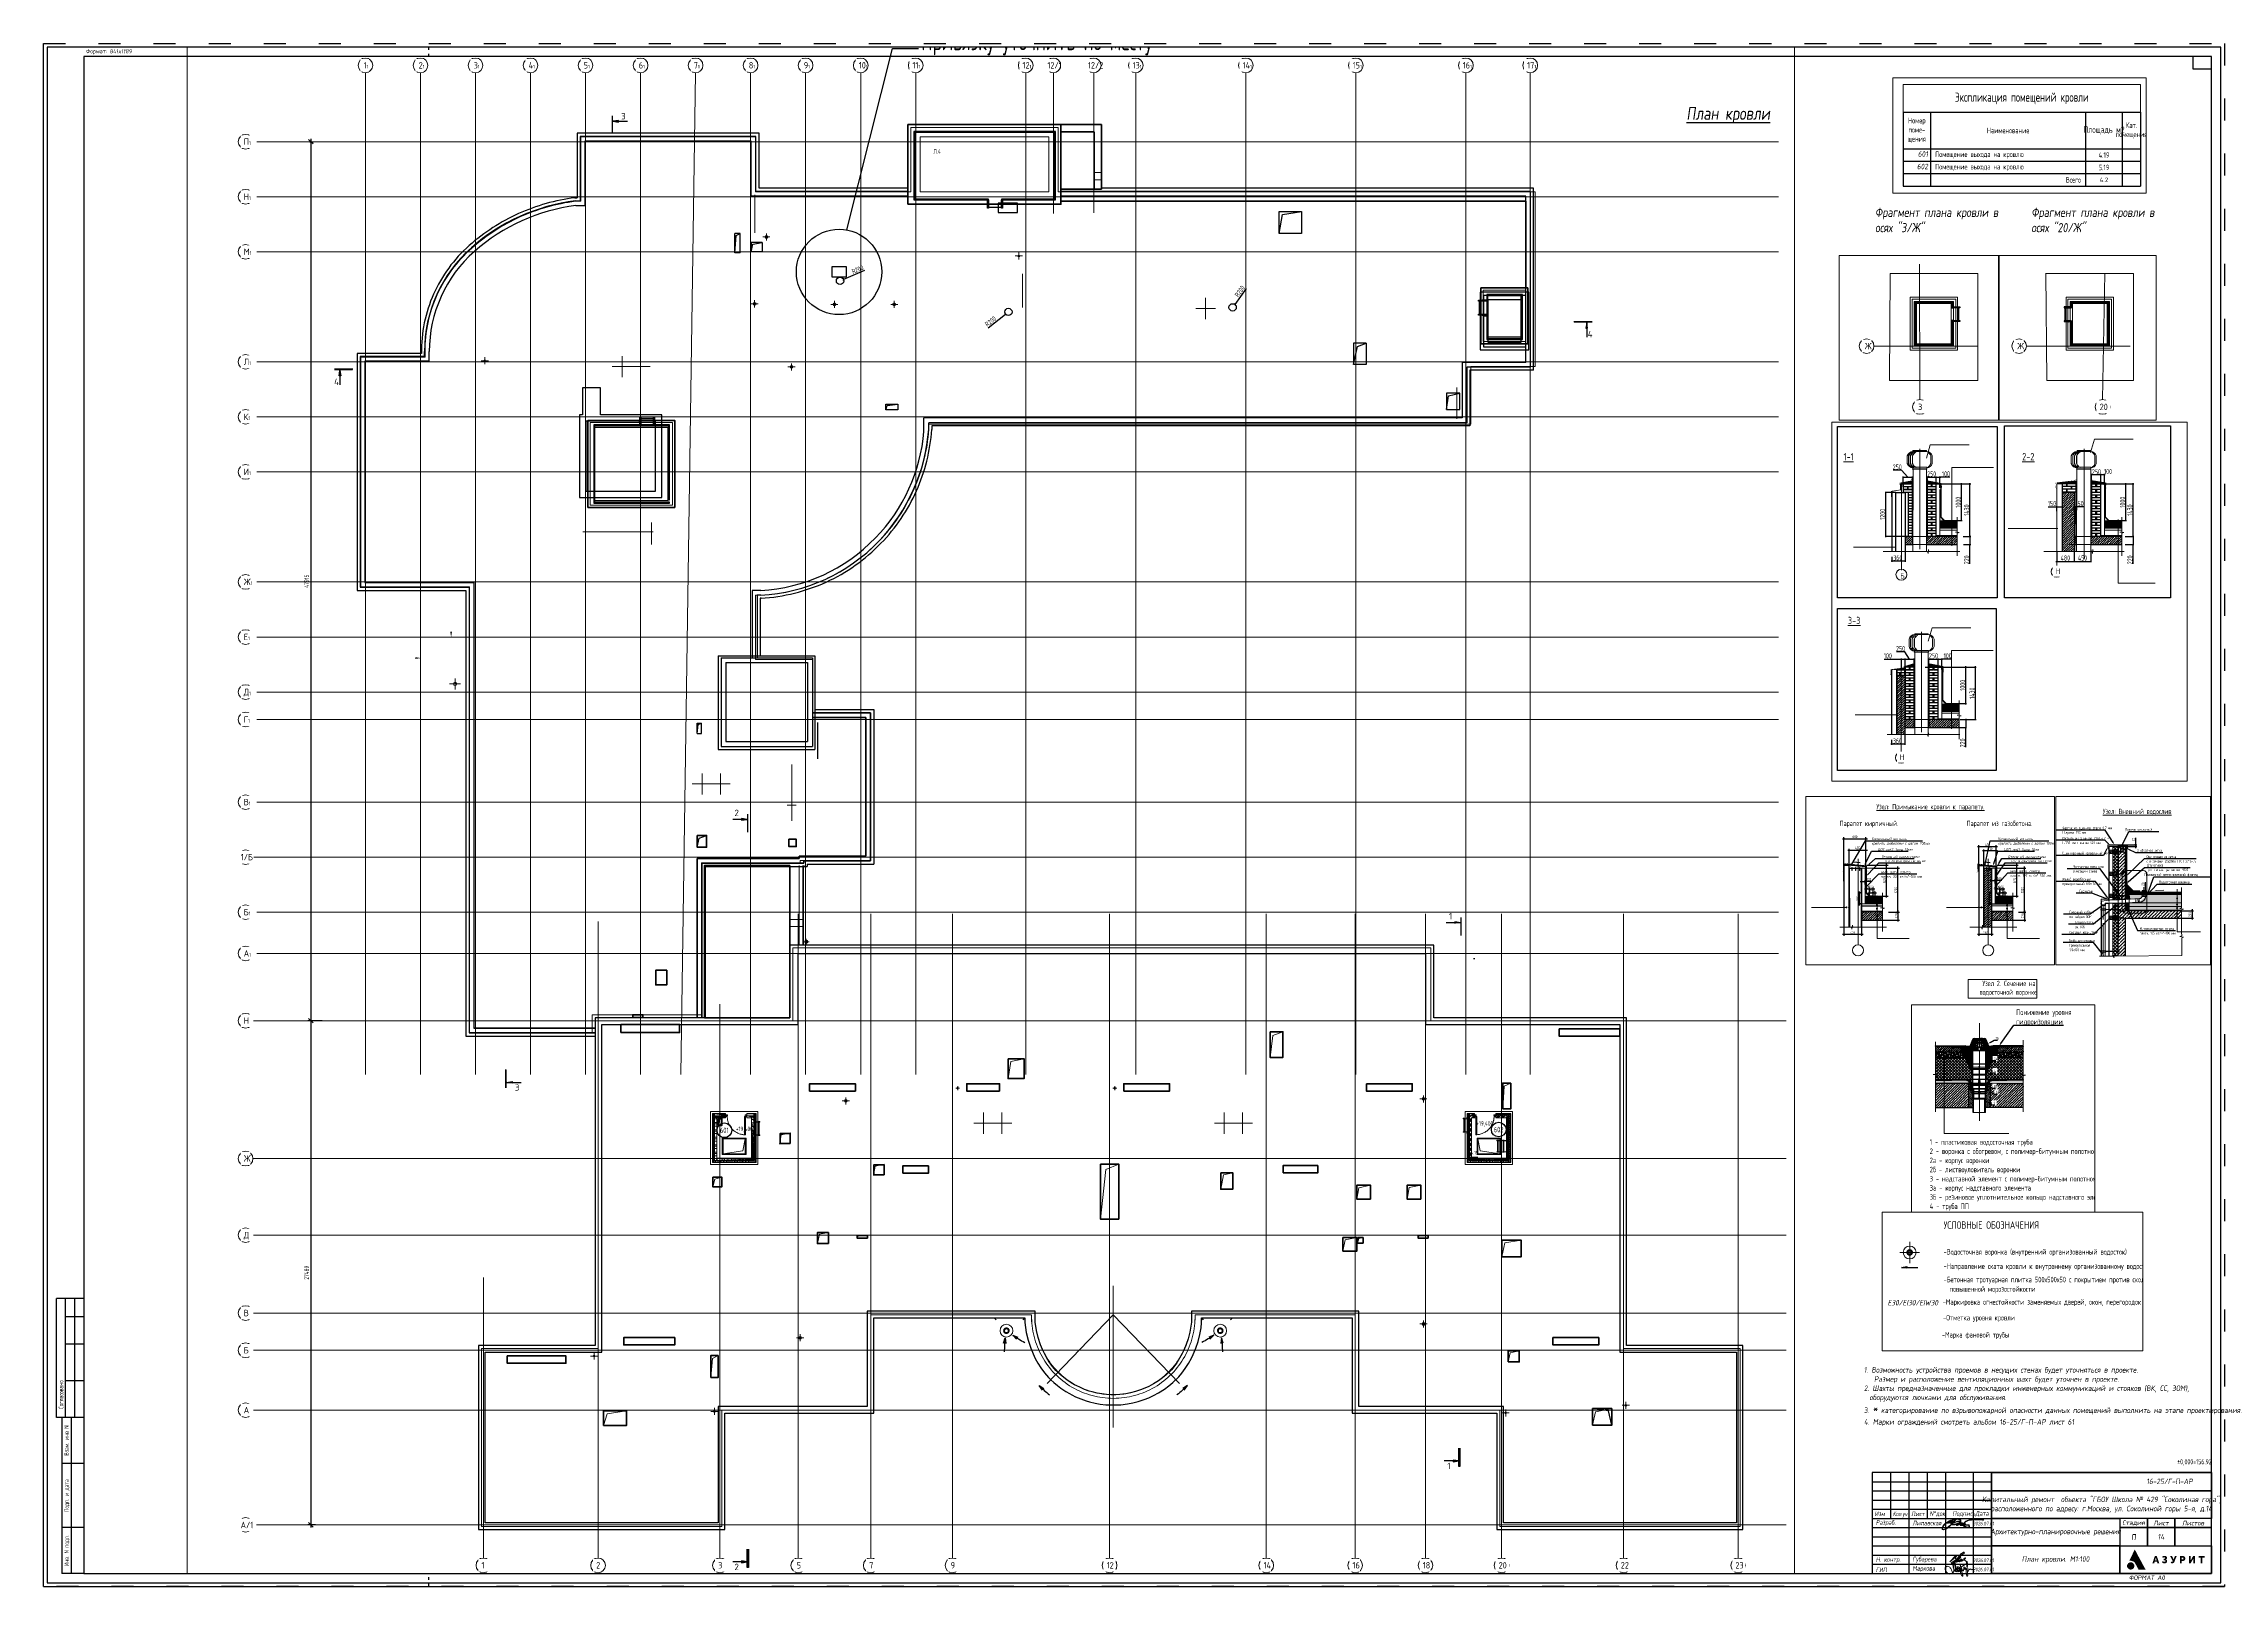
# Paper-space layout '14.Кровля' of a CAD drawing. Header units: millimetres. Extents: x -371 to 818, y -225 to 616.
# The model-space entities are those that its viewports show. They can reach past a viewport. Long polylines and large blocks are cut down to what shows.
import ezdxf
from ezdxf import colors
from ezdxf.entities.mleader import LeaderData, LeaderLine
from ezdxf.enums import TextEntityAlignment as Align
from ezdxf.math import Vec2, Vec3

# ---------------------------------------------------------------- set-up
doc = ezdxf.new("R2010")
doc.units = ezdxf.units.MM
doc.header["$MEASUREMENT"] = 0
doc.header["$PDMODE"] = 3
doc.header["$PDSIZE"] = -4
for name, pattern in [('ACAD_ISO02W100', [15, 12, -3]), ('ACAD_ISO03W100', [30, 12, -18]), ('ACAD_ISO04W100', [30, 24, -3, 0, -3]), ('CENTER', [2, 1.25, -0.25, 0.25, -0.25]), ('DASH', [0.375, 0.25, -0.125]), ('DASHDOT', [12.7, 6.35, -3.175, 0, -3.175]), ('DASHED', [19.05, 12.7, -6.35]), ('gost5', [0.137795, 0.098425, -0.03937, 0, 0]), ('HIDDEN', [6, 4, -2]), ('HIDDEN2', [4.7625, 3.175, -1.5875]), ('IMPORT-ACAD_ISO10W100', [9, 6, -1.5, 0, -1.5]), ('ГОСТ 2.303 4', [7, 5, -2, 0]), ('Металлические изделия на кровле (для 1.3)$0$ШТРИХОВАЯ2', [0.1875, 0.125, -0.0625]), ('Узлы устройства армирования стен 24 09$0$ОСЕВАЯ', [25.4, 15.875, -3.175, 3.175, -3.175]), ('штриховая 50', [1, 0.5, -0.5])]:
    doc.linetypes.add(name, pattern=pattern)
doc.layers.get('0').update_dxf_attribs({"color": 250, "lineweight": 9})
doc.layers.get('Defpoints').update_dxf_attribs({"color": 6})
for name, color, linetype, lineweight in [('!!!_АР_отделка', 92, 'Continuous', 13), ('!!!_АР_перегородки блоки', 7, 'Continuous', 5), ('0.35', 30, 'Continuous', 30), ('18_АР_Водостоки', 7, 'Continuous', 18), ('_0', 250, 'Continuous', 9), ('_STAMP', 250, 'Continuous', 30), ('_TEXT', 189, 'Continuous', 30), ('_ВК-К1', 14, 'Continuous', 40), ('_Выноска', 7, 'Continuous', 15), ('TN-ГИДРОИЗОЛЯЦИЯ БИТУМАЯ нижняя', 173, 'Continuous', 15), ('АПР_Примечание', 250, 'Continuous', 9), ('АР_Выноски АПР', 7, 'Continuous', 5), ('АР_Двери', 175, 'Continuous', 18), ('АР_Двери фасада', 1, 'Continuous', 15), ('АР_Лестницы ограждение', 94, 'Continuous', 25), ('АР_Маркер экспликации', 239, 'Continuous', 13), ('АР_Навесной фасад', 147, 'Continuous', 5), ('АР_Номер помещения', 1, 'Continuous', 25), ('АР_Оси', 195, 'Continuous', 9), ('АР_Оси размеры', 164, 'Continuous', 9), ('АР_Отметки', 250, 'Continuous', 15), ('АР_Помещения_площадь', 19, 'Continuous', 9), ('АР_Разрезы', 175, 'Continuous', 9), ('АР_стены', 250, 'Continuous', 30), ('АР_Тонкие', 250, 'Continuous', 5), ('вспомогательный', 140, 'Continuous', 20), ('Крепеж', 251, 'Continuous', 15), ('Кровля', 191, 'Continuous', 30), ('Маркер', 40, 'Continuous', 25), ('Маркировка потолков', 7, 'Continuous', 9), ('маскировка', 93, 'Continuous', 25), ('ОБОРУДОВАНИЕ', 253, 'Continuous', 5), ('Основной', 7, 'Continuous', 30), ('перекр 0.3', 181, 'Continuous', 30), ('Подвал', 250, 'Continuous', 30), ('ПРОЕМЫ ОВ', 173, 'Continuous', 50), ('пунктир', 251, 'Continuous', 13), ('РАЗМЕРЫ ВНУТРЕННИЕ', 137, 'Continuous', 5), ('Резинки', 7, 'Continuous', 20), ('Специальное оборудование', 7, 'Continuous', 9), ('текст', 7, 'Continuous', 15), ('Штриховка', 7, 'Continuous', 5), ('Эвакуация', 7, 'Continuous', 9)]:
    doc.layers.add(name, color=color, linetype=linetype, lineweight=lineweight)
for name, color, linetype in [('_RAMKA', 7, 'Continuous'), ('АР_Таблицы', 250, 'Continuous'), ('Козырек', 7, 'Continuous'), ('Разрез 1-1_2_0', 7, 'Continuous'), ('Разрез 1-1_2_101-АР-Выносные надписи', 7, 'Continuous'), ('Разрез 1-1_2_101-АР-Линии тонкие', 7, 'Continuous'), ('Разрез 1-1_2_101-АР-Металл', 7, 'Continuous'), ('Разрез 1-1_2_101-АР-Размеры внутренние', 7, 'Continuous'), ('Разрез 1-1_2_101-АР-Утеплитель', 7, 'Continuous'), ('Разрез 1-1_2_101-АР-Штриховки', 7, 'Continuous'), ('Разрез 1-1_2__кровля2', 7, 'Continuous'), ('Разрез 1-1_2_A-_DETA----_E', 7, 'Continuous'), ('Разрез 1-1_2_Defpoints', 7, 'Continuous'), ('Разрез 1-1_2_LC-001-002-----0', 7, 'Continuous'), ('Разрез 1-1_2_LC-003-002-RND-0', 7, 'Continuous'), ('Разрез 1-1_2_LC-005-005-----0', 7, 'Continuous'), ('Разрез 1-1_2_LC-006-003-----0', 7, 'Continuous'), ('Разрез 1-1_2_А-Бетон (Штриховка)', 7, 'Continuous'), ('Разрез 1-1_2_А-линии тонкие', 7, 'Continuous'), ('Разрез 1-1_2_А-ШТРИХОВКА', 7, 'Continuous'), ('Разрез 1-1_2_АП_АР_ендова', 7, 'Continuous'), ('Разрез 1-1_2_АП_АР_Металл', 7, 'Continuous'), ('Разрез 1-1_2_АП_АР_металл уголок', 7, 'Continuous'), ('Разрез 1-1_2_АР-Тонкие', 7, 'Continuous'), ('Разрез 1-1_2_вспомогательный', 7, 'Continuous'), ('Разрез 1-1_2_Детали', 7, 'Continuous'), ('Разрез 1-1_2_Зонирование цветное_Ном._пера__1', 7, 'Continuous'), ('Разрез 1-1_2_Крепеж', 7, 'Continuous'), ('Разрез 1-1_2_Кронштейны', 7, 'Continuous'), ('Разрез 1-1_2_Металл', 7, 'Continuous'), ('Разрез 1-1_2_Основной', 7, 'Continuous'), ('Разрез 1-1_2_Разрез', 7, 'Continuous'), ('Разрез 1-1_2_Резинки', 7, 'Continuous'), ('Разрез 1-1_2_Тонкий контур', 7, 'Continuous'), ('Тонкая', 7, 'Continuous')]:
    doc.layers.add(name, color=color, linetype=linetype)
doc.layers.add('Для уточнения шахт ОВ', color=20, linetype='Continuous', lineweight=30, plot=False)
doc.layers.add('ПОДПИСИ', color=7, linetype='Continuous', lineweight=9, true_color=0x0052a5)
doc.styles.add('ICOCPEUR', font='isocpeur.ttf')
doc.styles.add('ISOCPEUR', font='isocpeur.ttf', dxfattribs={"width": 0.7})
doc.styles.add('ISOCPEUR_2', font='isocpeur.ttf', dxfattribs={"width": 0.9, "height": 300})
doc.styles.add('METRO-STYLE', font='isocpeur.ttf', dxfattribs={"width": 0.9, "oblique": 15})
doc.styles.add('SIMPLEX', font='simplex.shx', dxfattribs={"width": 0.85, "oblique": 7})
doc.styles.get("Standard").update_dxf_attribs({"font": 'isocpeur.ttf', "width": 0.7})
doc.styles.add('Архитект', font='isocpeur.ttf', dxfattribs={"width": 0.8, "oblique": 8})
doc.styles.add('Архитектурный', font='isocpeur.ttf', dxfattribs={"oblique": 8})
doc.styles.add('Архитектурный размер', font='isocpeur.ttf', dxfattribs={"width": 0.8, "oblique": 8})
doc.styles.add('ГОСТ 2.304', font='isocpeur.ttf', dxfattribs={"width": 0.7})
doc.dimstyles.new('R_100', dxfattribs={"dimtxt": 270, "dimasz": 120, "dimexe": 100, "dimexo": 0, "dimgap": 60, "dimtad": 1, "dimdec": 0, "dimrnd": 5, "dimzin": 0, "dimdsep": 46, "dimtxsty": 'ISOCPEUR', "dimblk": 'ARCHTICK', "dimcen": 0, "dimdle": 100, "dimclrd": 256, "dimclre": 256, "dimclrt": 256, "dimadec": 0, "dimazin": 0, "dimtfac": 2, "dimtdec": 0, "dimtofl": 0, "dimtmove": 1, "dimatfit": 3, "dimfxl": 1, "dimtvp": 3, "dimtolj": 1, "dimtzin": 0, "dimarcsym": 0})
doc.dimstyles.new('R_50', dxfattribs={"dimtxt": 140, "dimasz": 30, "dimexe": 20, "dimexo": 0, "dimgap": 20, "dimtad": 1, "dimdec": 0, "dimrnd": 5, "dimzin": 0, "dimdsep": 46, "dimtxsty": 'ISOCPEUR', "dimblk": 'ARCHTICK', "dimcen": 50, "dimdle": 20, "dimclrd": 256, "dimclre": 256, "dimclrt": 256, "dimadec": 0, "dimazin": 0, "dimtfac": 2, "dimtdec": 0, "dimtofl": 0, "dimtmove": 1, "dimatfit": 3, "dimfxl": 1, "dimtvp": 3, "dimtolj": 1, "dimtzin": 0, "dimarcsym": 0})
doc.dimstyles.new('СПДС', dxfattribs={"dimscale": 100, "dimtxt": 2.5, "dimasz": 2.5, "dimexe": 1.5, "dimexo": 0, "dimgap": 1, "dimtad": 1, "dimdec": 0, "dimrnd": 1, "dimtxsty": 'ГОСТ 2.304', "dimblk": 'OBLIQUE', "dimcen": 2.5, "dimdle": 1.5, "dimadec": 0, "dimazin": 2, "dimtfac": 0.75, "dimtdec": 0, "dimtmove": 1, "dimatfit": 3, "dimfxl": 1, "dimtolj": 1, "dimarcsym": 1})
pattern_1 = [(225, (8363906268.38, 936273504.2), (132.5825214725, -132.5825214725), []), (225, (8363906179.99, 936273504.2), (132.5825214725, -132.5825214725), [])]
pattern_2 = [(225, (8363906268.38, 936273504.204), (53.033008589, -53.033008589), []), (315, (8363906268.38, 936273504.204), (53.033008589, 53.033008589), [])]
pattern_3 = [(45, (584567.134, 115732.8317), (-2.645192, 2.645192), [])]
pattern_4 = [(45, (582685.0408, 87745.3333), (-0.661298004, 0.661298004), [])]
pattern_5 = [(45, (585125.794, 112506.023), (-19.83894, 19.83894), []), (135, (585125.794, 112506.023), (-19.83894, -19.83894), [])]
pattern_6 = [(45, (585130.707, 113058.106), (-26.45192, 26.45192), []), (45, (585157.16, 113058.106), (-26.45192, 26.45192), [46.76083, -9.35217, 0, -9.35217])]
pattern_7 = [(258.012788, (585129.0714, 113348.7268), (-109.0030073, -529.447607), [6.03937, -597.89915]), (214.96974, (585127.817, 113342.819), (444.06949285, 308.21860695), [10.36376, -1026.01154]), (162.510447, (585119.3244, 113336.8792), (635.65942695, -203.18648157), [7.30762, -723.4551]), (297.273689, (585109.774, 113318.4065), (-410.02774683, 799.96968424), [9.43767, -934.32889]), (322.833654, (585114.0987, 113310.018), (-463.7235041, 354.28869863), [9.25438, -916.18486]), (27.273689, (585121.4734, 113304.4272), (-799.96968424, -410.02774683), [9.43767, -934.32889]), (67.69424, (585129.8619, 113308.7519), (-280.93893014, -680.54982406), [12.48083, -1235.60138]), (102.255328, (585134.599, 113320.2988), (-221.66079823, 1012.39332414), [11.78319, -1166.53629]), (151.429566, (585132.0978, 113331.8135), (-602.7973755, 325.82932725), [9.46963, -937.49434]), (205.236358, (585123.7812, 113336.3422), (450.0836657, 208.0209598), [10.81104, -529.74092]), (252.397438, (585114.002, 113331.7329), (-219.6175073, -696.98084979), [13.98102, -1384.12245]), (168.814075, (585148.486, 113340.2385), (-406.8047613, 76.1409558), [4.7719, -472.41957]), (201.469234, (585143.8047, 113341.1642), (550.2813128, 214.03513265), [9.0785, -898.7736]), (255, (585135.356, 113337.84), (22.4452, -38.876224), [6.34844, -57.13616]), (233.19859, (585129.9413, 113340.9354), (149.4907243, 189.9784413), [3.41876, -338.45632]), (321.80141, (585127.893, 113338.198), (-106.21182, 94.1834743), [4.83483, -236.90736]), (60.963757, (585131.693, 113335.208), (71.7382757, 145.0880442), [7.85263, -253.90111]), (191.56505, (585135.504, 113342.074), (100.197647, 6.014173), [5.67823, -136.27767]), (46.38954, (585105.345, 113325.1797), (321.42664717, 341.0806584), [7.95458, -787.50529]), (100.346176, (585110.8318, 113330.9392), (91.392287, -517.41926135), [6.67345, -660.67028]), (323.19859, (585131.015, 113349.849), (-189.9784413, 149.4907243), [6.83748, -335.0376]), (13.61046, (585136.49, 113345.753), (-456.0978385, -107.8233127), [7.95458, -787.50529]), (9.443955, (585119.261, 113301.0765), (-239.2715185, -34.4735442), [7.67087, -375.87285]), (324.77514, (585126.828, 113302.335), (-441.2783055, 315.41247435), [6.42732, -636.30536]), (96.80141, (585153.849, 113311.197), (-34.4735442, 239.2715185), [6.83748, -335.0376]), (47.354025, (585153.0394, 113317.9866), (-415.61012147, -447.29247836), [7.52502, -744.97516]), (99.443955, (585134.8, 113300.199), (34.4735442, -239.2715185), [3.83544, -379.70829]), (131.30993, (585151.517, 113309.8505), (-128.6570185, 133.0596986), [2.28896, -226.60805]), (195.96376, (585150.006, 113311.57), (139.073871, 28.459371), [9.25438, -175.83347]), (216.009006, (585141.108, 113309.0247), (366.3170443, 263.32820984), [8.57631, -849.05352]), (333.69007, (585133.713, 113331.709), (-83.766621, 55.30725), [6.47418, -155.38045]), (23.157227, (585139.5165, 113328.8398), (705.78620994, 303.81592688), [11.30313, -1119.00819]), (90.945396, (585149.909, 113333.2848), (1.6114928, -361.9143642), [4.62174, -457.55319]), (120, (585149.833, 113337.906), (-61.32142, 16.43103), [2.69342, -42.19697]), (150.256437, (585139.6572, 113309.742), (312.621287, -182.3527758), [6.23635, -617.40097]), (78.012788, (585134.2424, 113312.836), (109.0030073, 529.447607), [12.07875, -591.85978]), (30, (585136.75, 113324.65), (16.43103, 61.32142), [11.6715, -33.2189]), (355.304846, (585146.859, 113330.4872), (545.8786327, -47.68158443), [7.0978, -702.6817]), (284.054604, (585153.933, 113329.906), (50.90457, -177.9500957), [6.53613, -320.27089]), (237.645975, (585155.5202, 113323.5657), (-514.19627584, -815.2210154), [10.64194, -1053.55402]), (205.426079, (585149.8251, 113314.5758), (-527.83611425, -252.91135694), [11.25847, -1114.58697])]
pattern_8 = [(37.5, (585124.826, 113134.474), (-0.2827797, 8.6495884), [0, -6.8233404, 0, -7.6313675, 0, -7.2946895]), (7.5, (585124.826, 113134.474), (7.944598, 12.668726), [0, -3.6810126, 0, -6.1499844, 0, -2.356746]), (327.5, (585119.304, 113134.474), (13.9795065, 0.0254037), [0, -2.24452, 0, -8.0802715, 0, -10.5492433]), (317.5, (585119.304, 113134.474), (13.494622, 3.93992), [0, -1.12226, 0, -5.297067, 0, -6.0602036])]
pattern_9 = [(45, (585136.587, 112356.77), (-34.3875, 34.3875), []), (45, (585170.974, 112356.77), (-34.3875, 34.3875), [60.78908, -12.15782, 0, -12.15782])]
pattern_10 = [(37.5, (585136.587, 112386.6955), (-0.2827797, 8.6495884), [0, -6.8233404, 0, -7.6313675, 0, -7.2946895]), (7.5, (585136.587, 112386.696), (7.944598, 12.668726), [0, -3.6810126, 0, -6.1499844, 0, -2.356746]), (327.5, (585131.065, 112386.6955), (13.9795065, 0.0254037), [0, -2.24452, 0, -8.0802715, 0, -10.5492433]), (317.5, (585131.065, 112386.696), (13.494622, 3.93992), [0, -1.12226, 0, -5.297067, 0, -6.0602036])]
pattern_11 = [(45, (571489.019, 108274.2176), (-2.645192, 2.645192), [])]
pattern_12 = [(45, (594660.69, 89745.8887), (-3.3593939, 3.3593939), [])]
pattern_13 = [(45, (594463.2726, 111063.4426), (-1.5871152, 1.5871152), [])]
pattern_14 = [(45, (594463.2726, 111063.4426), (-3.967788, 3.967788), []), (135, (594463.2726, 111063.4426), (-3.967788, -3.967788), [])]
pattern_15 = [(45, (586371.7486, 115261.36104), (-0.132259601, 0.132259601), [])]
pattern_16 = [(135, (590350.415, 114702.4834), (-1.5871152, -1.5871152), [])]
pattern_17 = [(45, (590349.5172, 114702.4834), (-0.661298, 0.661298), [])]
pattern_18 = [(37.5000203, (139114.8596, 62448.202), (-0.31497021, 9.63411873), [0, -7.6, 0, -8.5, 0, -8.125]), (7.5000203, (139114.86, 62448.202), (8.8488785, 14.11073347), [0, -4.1, 0, -6.85, 0, -2.625]), (327.5000203, (139108.7096, 62448.202), (15.5707093, 0.0283008), [0, -2.5, 0, -9, 0, -11.75]), (317.5000203, (139108.71, 62448.202), (15.03063146, 4.38838316), [0, -1.25, 0, -5.9, 0, -6.75])]
pattern_19 = [(37.5000203, (139177.569, 57455.6385), (-0.31497021, 9.63411873), [0, -7.6, 0, -8.5, 0, -8.125]), (7.5000203, (139177.569, 57455.638), (8.8488785, 14.11073347), [0, -4.1, 0, -6.85, 0, -2.625]), (327.5000203, (139171.419, 57455.6385), (15.5707093, 0.0283008), [0, -2.5, 0, -9, 0, -11.75]), (317.5000203, (139171.419, 57455.638), (15.03063146, 4.38838316), [0, -1.25, 0, -5.9, 0, -6.75])]
pattern_20 = [(50, (1116592.836, 116503.126), (-21.5178062, 1.8825632), [2.2499929, -24.7499217]), (355, (1116592.836, 116503.126), (-4.1625957, 22.5656977), [1.7999943, -19.8000063]), (100.4514447, (1116594.63, 116502.97), (17.3552105, 20.6831336), [1.9121997, -21.0342143]), (46.1842, (1116592.836, 116509.126), (-32.0171082, 4.9656136), [3.3749893, -37.1248825]), (96.6355576, (1116595.504, 116508.713), (28.0397696, 29.2234655), [2.8683007, -31.55135]), (351.184151, (1116592.836, 116509.126), (28.0397696, 29.2234655), [2.6999876, -29.6998743]), (21, (1116595.836, 116507.626), (-17.9071549, 12.0785285), [2.2499929, -24.7499217]), (326, (1116595.836, 116507.626), (7.2994291, 21.7544153), [1.7999943, -19.7999373]), (71.451445, (1116597.328, 116506.62), (25.2065839, 9.675887), [1.9121997, -21.034178]), (37.5, (1116592.836, 116503.1264), (0.3647945, 9.98678401), [0, -19.5599381, 0, -20.0999364, 0, -19.8749371]), (7.5, (1116592.836, 116503.126), (7.89206115, 11.8323139), [0, -11.45996373, 0, -19.10993952, 0, -7.57497603]), (327.5, (1116586.146, 116503.1264), (-16.01458654, 0.67662116), [0, -7.49997626, 0, -23.39992594, 0, -31.04990173]), (317.5, (1116583.146, 116503.126), (17.49551723, 3.00311936), [0, -9.74996914, 0, -15.5399508, 0, -22.0499302])]
pattern_21 = [(0, (658909.591, -128624.799), (23.8125, 13.7481532), [15.875, -31.75]), (120, (658909.591, -128624.799), (-23.81249995, 13.7481533), [15.875, -31.75]), (60, (658909.591, -128624.799), (5e-08, 27.49630654), [0, -31.75, 15.875, 0, 0, 0])]
pattern_22 = [(45, (658909.59, -128624.8), (-22.4506403, 22.4506403), []), (45, (658932.042, -128624.8), (-22.4506403, 22.4506403), [39.6875, -7.9375, 0, -7.9375])]
pattern_23 = [(225, (8363523905.26, 936197743.48), (132.5825214725, -132.5825214725), []), (225, (8363523816.87, 936197743.48), (132.5825214725, -132.5825214725), [])]
pattern_24 = [(225, (8363523905.26, 936198253.61), (132.5825214725, -132.5825214725), []), (225, (8363523816.87, 936198253.61), (132.5825214725, -132.5825214725), [])]
pattern_25 = [(225, (8363523905.26, 936197743.48), (53.033008589, -53.033008589), []), (315, (8363523905.26, 936197743.48), (53.033008589, 53.033008589), [])]
pattern_26 = [(225, (8363523905.26, 936198253.61), (53.033008589, -53.033008589), []), (315, (8363523905.26, 936198253.61), (53.033008589, 53.033008589), [])]

# ---------------------------------------------------------------- blocks, each defined once
blk = doc.blocks.new('Логотип Азурит')
at = {"layer": '_STAMP', "linetype": 'Continuous', "true_color": 0x2a3756}
h = blk.add_hatch(color=159, dxfattribs=at)
h.dxf.hatch_style = 1
h.paths.add_polyline_path([(-39.4, 8.5), (-40, 9.6), (-40.6, 10.7), (-41.1, 11.7), (-41.6, 12.6), (-41.8, 12.9), (-41.9, 13), (-41.9, 12.9), (-42, 12.8), (-42.4, 12), (-42.8, 11.2), (-43.1, 10.5), (-43.5, 9.7), (-44.2, 8.3), (-44.5, 7.6), (-44.7, 7.1), (-44.8, 6.9), (-44.7, 6.9), (-44.5, 7), (-44.3, 7), (-44.1, 7), (-43.9, 7), (-43.7, 6.9), (-43.6, 6.9), (-43.4, 6.9), (-43.2, 6.8), (-43.1, 6.7), (-42.9, 6.7), (-42.7, 6.6), (-42.6, 6.5), (-42.4, 6.4), (-42.3, 6.3), (-42.2, 6.2), (-42, 6), (-41.9, 5.9), (-41.8, 5.8), (-41.7, 5.7), (-41.6, 5.5), (-41.3, 4.9), (-41, 4.4), (-40.6, 3.6), (-40, 2.6), (-39.8, 2.1), (-37.9, 2.1), (-36.5, 2.1), (-35.9, 2.1), (-36.5, 3.1), (-36.8, 3.8), (-37.2, 4.4), (-37.7, 5.3), (-38.2, 6.3), (-38.5, 6.9), (-38.9, 7.5)])
at = {"layer": '_STAMP', "linetype": 'Continuous', "true_color": 0x1447b7}
h = blk.add_hatch(color=162, dxfattribs=at)
h.dxf.hatch_style = 1
h.paths.add_polyline_path([(-42.1, 4.2), (-42.1, 4.4), (-42.1, 4.6), (-42.2, 4.8), (-42.3, 4.9), (-42.4, 5.1), (-42.5, 5.3), (-42.6, 5.4), (-42.7, 5.5), (-42.8, 5.6), (-42.9, 5.7), (-43.1, 5.9), (-43.4, 6), (-43.6, 6), (-43.9, 6.1), (-44.2, 6.1), (-44.4, 6.1), (-44.5, 6), (-44.7, 6), (-44.9, 5.9), (-45, 5.8), (-45.2, 5.7), (-45.4, 5.6), (-45.5, 5.5), (-45.6, 5.3), (-45.7, 5.2), (-45.8, 5), (-45.9, 4.9), (-46, 4.7), (-46, 4.5), (-46.1, 4.3), (-46.1, 4.1), (-46.1, 3.9), (-46, 3.7), (-46, 3.5), (-45.9, 3.4), (-45.9, 3.2), (-45.8, 3.1), (-45.7, 3), (-45.6, 2.9), (-45.5, 2.8), (-45.4, 2.7), (-45.3, 2.6), (-45.2, 2.5), (-45.1, 2.4), (-45, 2.3), (-44.8, 2.3), (-44.7, 2.2), (-44.6, 2.2), (-44.4, 2.2), (-44.3, 2.1), (-44.1, 2.1), (-43.8, 2.1), (-43.6, 2.2), (-43.3, 2.3), (-43.1, 2.4), (-42.9, 2.5), (-42.7, 2.7), (-42.6, 2.8), (-42.4, 3), (-42.3, 3.1), (-42.3, 3.3), (-42.2, 3.5), (-42.1, 3.7), (-42.1, 3.8), (-42.1, 4)])
at = {"layer": '_STAMP', "linetype": 'Continuous', "true_color": 0x2a3756}
h = blk.add_hatch(color=159, dxfattribs=at)
h.dxf.hatch_style = 1
h.paths.add_polyline_path([(-29.3, 7.9), (-29.6, 8.8), (-29.9, 9.5), (-30.4, 9.5), (-30.9, 9.5), (-30.9, 9.4), (-31.3, 8.4), (-31.6, 7.3), (-32, 6.3), (-32.2, 5.6), (-32.1, 5.6), (-31.7, 5.6), (-31.2, 5.6), (-31.1, 6), (-31, 6.4), (-30.4, 6.4), (-29.8, 6.4), (-29.6, 6), (-29.5, 5.6), (-29, 5.6), (-28.5, 5.6), (-28.6, 5.8), (-28.9, 6.8)])
h.paths.add_polyline_path([(-30.8, 7.2), (-30.7, 7.3), (-30.6, 7.9), (-30.4, 8.4), (-30.4, 8.6), (-30.4, 8.7), (-30.4, 8.6), (-30.3, 8.4), (-30.2, 8.1), (-30.1, 7.7), (-30, 7.3), (-30, 7.2), (-30.4, 7.2)], flags=16)
h = blk.add_hatch(color=159, dxfattribs=at)
h.dxf.hatch_style = 1
h.paths.add_polyline_path([(-24.4, 7.3), (-24.5, 7.4), (-24.6, 7.5), (-24.7, 7.6), (-24.8, 7.6), (-24.7, 7.7), (-24.6, 7.8), (-24.5, 7.9), (-24.5, 8), (-24.4, 8.1), (-24.3, 8.2), (-24.3, 8.3), (-24.3, 8.3), (-24.3, 8.5), (-24.3, 8.7), (-24.3, 8.7), (-24.3, 8.8), (-24.4, 9), (-24.5, 9.1), (-24.6, 9.3), (-24.8, 9.4), (-24.9, 9.5), (-25.1, 9.5), (-25.3, 9.6), (-25.6, 9.6), (-25.7, 9.6), (-25.9, 9.6), (-26.1, 9.6), (-26.2, 9.5), (-26.4, 9.5), (-26.5, 9.4), (-26.7, 9.3), (-26.8, 9.2), (-26.9, 9.2), (-26.8, 9), (-26.6, 8.7), (-26.5, 8.5), (-26.5, 8.5), (-26.5, 8.5), (-26.3, 8.6), (-26.2, 8.7), (-26.1, 8.7), (-25.9, 8.8), (-25.8, 8.8), (-25.7, 8.8), (-25.6, 8.8), (-25.5, 8.8), (-25.5, 8.7), (-25.4, 8.7), (-25.3, 8.6), (-25.3, 8.6), (-25.3, 8.5), (-25.3, 8.4), (-25.3, 8.3), (-25.3, 8.2), (-25.4, 8.1), (-25.4, 8.1), (-25.4, 8.1), (-25.5, 8), (-25.6, 8), (-25.8, 8), (-26.1, 8), (-26.1, 7.6), (-26.1, 7.2), (-25.8, 7.2), (-25.5, 7.2), (-25.5, 7.2), (-25.4, 7.2), (-25.3, 7.2), (-25.3, 7.1), (-25.2, 7.1), (-25.2, 7), (-25.2, 7), (-25.2, 6.9), (-25.2, 6.8), (-25.2, 6.7), (-25.2, 6.6), (-25.2, 6.6), (-25.3, 6.5), (-25.3, 6.5), (-25.4, 6.5), (-25.4, 6.4), (-25.5, 6.4), (-25.7, 6.4), (-25.8, 6.4), (-25.9, 6.4), (-26, 6.4), (-26.2, 6.5), (-26.3, 6.6), (-26.4, 6.7), (-26.5, 6.8), (-26.8, 6.5), (-26.9, 6.3), (-27, 6.2), (-27, 6.1), (-27, 6.1), (-26.9, 6.1), (-26.8, 6), (-26.6, 5.8), (-26.4, 5.7), (-26.2, 5.6), (-26, 5.6), (-25.8, 5.6), (-25.5, 5.6), (-25.3, 5.6), (-25.1, 5.6), (-25, 5.7), (-24.9, 5.7), (-24.7, 5.8), (-24.6, 5.9), (-24.5, 5.9), (-24.4, 6), (-24.4, 6.1), (-24.3, 6.2), (-24.3, 6.4), (-24.2, 6.5), (-24.2, 6.7), (-24.2, 6.8), (-24.2, 6.9), (-24.2, 7.1), (-24.3, 7.2), (-24.3, 7.3)])
h = blk.add_hatch(color=159, dxfattribs=at)
h.dxf.hatch_style = 1
h.paths.add_polyline_path([(-19.6, 8), (-19.4, 8.7), (-19.1, 9.2), (-19, 9.5), (-19.2, 9.5), (-19.5, 9.5), (-20, 9.5), (-20, 9.4), (-20.3, 8.7), (-20.6, 7.8), (-20.6, 7.7), (-20.7, 7.6), (-20.7, 7.6), (-20.7, 7.7), (-20.8, 8), (-21, 8.4), (-21.3, 9.1), (-21.5, 9.5), (-22.1, 9.5), (-22.6, 9.5), (-22.4, 9.2), (-21.9, 8.2), (-21.3, 7.1), (-21.1, 6.6), (-21.1, 6.6), (-21.1, 6.5), (-21.1, 6.5), (-21.2, 6.4), (-21.3, 6.4), (-21.4, 6.4), (-21.5, 6.4), (-21.5, 6.4), (-21.6, 6.4), (-21.7, 6.5), (-21.8, 6.5), (-21.9, 6.5), (-21.9, 6.4), (-22.1, 6), (-22.2, 5.9), (-22.2, 5.8), (-22.1, 5.8), (-21.9, 5.7), (-21.8, 5.6), (-21.7, 5.6), (-21.5, 5.6), (-21.3, 5.6), (-21.1, 5.6), (-21, 5.6), (-20.9, 5.7), (-20.8, 5.7), (-20.7, 5.8), (-20.6, 5.8), (-20.6, 5.9), (-20.5, 6), (-20.3, 6.2), (-20.3, 6.4), (-20.2, 6.5), (-19.9, 7.3)])
h = blk.add_hatch(color=159, dxfattribs=at)
h.dxf.hatch_style = 1
h.paths.add_polyline_path([(-14.5, 7.5), (-14.4, 7.6), (-14.4, 7.7), (-14.3, 8), (-14.3, 8.2), (-14.3, 8.4), (-14.4, 8.6), (-14.4, 8.8), (-14.5, 8.9), (-14.6, 9), (-14.6, 9.1), (-14.7, 9.2), (-14.8, 9.3), (-14.9, 9.4), (-15.1, 9.4), (-15.2, 9.5), (-15.3, 9.5), (-15.5, 9.5), (-16.3, 9.5), (-17.2, 9.5), (-17.2, 7.6), (-17.2, 5.6), (-16.7, 5.6), (-16.3, 5.6), (-16.3, 6.2), (-16.3, 6.8), (-15.9, 6.8), (-15.6, 6.8), (-15.4, 6.9), (-15.2, 6.9), (-15, 7), (-14.8, 7.1), (-14.7, 7.2), (-14.6, 7.4)])
h.paths.add_polyline_path([(-15.6, 7.7), (-15.7, 7.7), (-16, 7.7), (-16.3, 7.7), (-16.3, 8.2), (-16.3, 8.7), (-15.9, 8.7), (-15.6, 8.7), (-15.6, 8.7), (-15.5, 8.7), (-15.4, 8.6), (-15.4, 8.5), (-15.3, 8.4), (-15.3, 8.4), (-15.3, 8.2), (-15.3, 8.1), (-15.3, 8), (-15.3, 7.9), (-15.4, 7.9), (-15.4, 7.8), (-15.4, 7.8), (-15.5, 7.7)], flags=16)
h = blk.add_hatch(color=159, dxfattribs=at)
h.dxf.hatch_style = 1
h.paths.add_polyline_path([(-10.1, 7.8), (-10, 8), (-9.9, 8.1), (-9.9, 7.9), (-10, 7.5), (-10, 6.7), (-10, 5.6), (-9.5, 5.6), (-9, 5.6), (-9, 7.6), (-9, 9.5), (-9.5, 9.5), (-10, 9.5), (-10.4, 8.9), (-10.8, 8.1), (-11, 7.8), (-11.3, 7.3), (-11.4, 7.1), (-11.4, 7), (-11.4, 7.3), (-11.4, 7.8), (-11.4, 8.6), (-11.4, 9.5), (-11.9, 9.5), (-12.3, 9.5), (-12.3, 7.6), (-12.3, 5.6), (-11.9, 5.6), (-11.4, 5.6), (-11.2, 5.9), (-10.6, 6.9), (-10.3, 7.4)])
h = blk.add_hatch(color=159, dxfattribs=at)
h.dxf.hatch_style = 1
h.paths.add_polyline_path([(-3.7, 9.1), (-3.7, 9.5), (-5.4, 9.5), (-7.1, 9.5), (-7.1, 9.1), (-7.1, 8.7), (-6.5, 8.7), (-5.9, 8.7), (-5.9, 7.2), (-5.9, 5.6), (-5.4, 5.6), (-5, 5.6), (-5, 7.2), (-5, 8.7), (-4.3, 8.7), (-3.7, 8.7)])
blk = doc.blocks.new('подпись Липавская')
at = {"color": 162, "lineweight": 18, "true_color": 0x0034d1}
for points, knots in [([(2.4, -0.6), (1.9, -1.1), (1.5, -1.5), (0.6, -2.3), (0.2, -2.6), (-0.4, -3.1), (-0.8, -3.3), (-1.5, -3.6), (-1.9, -3.7), (-2.4, -3.8), (-2.6, -3.8), (-2.9, -3.6), (-3, -3.5), (-3.1, -3.2), (-3, -3.1), (-3, -2.6), (-2.9, -2.3), (-2.6, -1.9), (-2.5, -1.7), (-2, -1), (-1.6, -0.6), (-0.8, 0.1), (-0.4, 0.4), (0.6, 0.9), (1, 1.2), (1.6, 1.4), (1.6, 1.4), (1.7, 1.5)], [1.927995, 1.927995, 1.927995, 1.927995, 2.162861, 2.162861, 2.342684, 2.342684, 2.481252, 2.481252, 2.589465, 2.589465, 2.644352, 2.644352, 2.684993, 2.684993, 2.725633, 2.725633, 2.816518, 2.816518, 2.907403, 2.907403, 3.101021, 3.101021, 3.294638, 3.294638, 3.488255, 3.488255, 3.514244, 3.514244, 3.514244, 3.514244]), ([(1.5, 0.1), (1.6, 0.1), (1.8, 0.1), (2, 0.2), (2.1, 0.3), (2.5, 0.4), (2.7, 0.6), (3, 0.7)], [0.9055552, 0.9055552, 0.9055552, 0.9055552, 0.9629326, 0.9629326, 1.02031, 1.02031, 1.1239395, 1.1239395, 1.1239395, 1.1239395]), ([(6.8, 0.3), (6.6, 0.1), (6.3, 0), (5.8, -0.3), (5.5, -0.5), (5, -0.7), (4.7, -0.8), (4.2, -1), (4, -1), (3.6, -1.1), (3.4, -1.1), (3, -1.1), (2.8, -1.1), (2.6, -1), (2.5, -1), (2.4, -0.8), (2.3, -0.7), (2.4, -0.6)], [4.3062538, 4.3062538, 4.3062538, 4.3062538, 4.4138757, 4.4138757, 4.5214976, 4.5214976, 4.6291196, 4.6291196, 4.7090277, 4.7090277, 4.7729116, 4.7729116, 4.8231548, 4.8231548, 4.8495834, 4.8495834, 4.87234, 4.87234, 4.87234, 4.87234]), ([(2.8, -0.2), (3.1, 0.1), (3.6, 0.3), (4.3, 0.6), (4.6, 0.7), (5.2, 0.9), (5.6, 0.9), (6.2, 1), (6.5, 1), (6.8, 1)], [4.9347748, 4.9347748, 4.9347748, 4.9347748, 5.0568055, 5.0568055, 5.1788362, 5.1788362, 5.3146558, 5.3146558, 5.3908243, 5.3908243, 5.3908243, 5.3908243]), ([(5.1, 2.3), (5.5, 2.3), (5.9, 2.2), (6.5, 2), (6.7, 2), (7.1, 1.6), (7.3, 1.3), (7.3, 1), (7.2, 0.9), (7.2, 0.8)], [3.9400756, 3.9400756, 3.9400756, 3.9400756, 4.077799, 4.077799, 4.1515227, 4.1515227, 4.2252463, 4.2252463, 4.2499379, 4.2499379, 4.2499379, 4.2499379]), ([(7.2, 0.8), (7.3, 0.7), (7.3, 0.5), (7.3, 0.3), (7.3, 0.2), (7.3, 0), (7.2, 0), (7.2, 0)], [5.43291642, 5.43291642, 5.43291642, 5.43291642, 5.46279586, 5.46279586, 5.4926753, 5.4926753, 5.50331351, 5.50331351, 5.50331351, 5.50331351]), ([(7.2, 0), (7.4, 0), (7.5, 0), (7.8, 0), (8, 0), (8.2, -0.2), (8.3, -0.3), (8.3, -0.4)], [6.0978529, 6.0978529, 6.0978529, 6.0978529, 6.1425729, 6.1425729, 6.1872929, 6.1872929, 6.2036694, 6.2036694, 6.2036694, 6.2036694]), ([(8.7, -0.5), (8.8, -0.1), (9.2, 0.3), (9.8, 0.8), (10.2, 1.1), (11, 1.4), (11.4, 1.5), (12.7, 1.7), (13.6, 1.8), (15, 1.9), (15.7, 1.9), (16.8, 1.9), (17.2, 1.9), (18, 1.8), (18.5, 1.8), (19.2, 1.7), (19.4, 1.7), (19.7, 1.7)], [7.769656, 7.769656, 7.769656, 7.769656, 7.921996, 7.921996, 8.074335, 8.074335, 8.226675, 8.226675, 8.542229, 8.542229, 8.775159, 8.775159, 8.93404, 8.93404, 9.09292, 9.09292, 9.186254, 9.186254, 9.186254, 9.186254]), ([(6.6, -0.7), (6.5, -0.8), (6.4, -0.9), (6, -1.1), (5.7, -1.3), (5.4, -1.4), (5.3, -1.4), (5.2, -1.4), (5.1, -1.4), (5, -1.4), (5, -1.4), (4.9, -1.4), (4.8, -1.3), (4.8, -1.1), (4.8, -1.1), (4.9, -1), (4.9, -1), (4.9, -0.9), (5, -0.9), (5.1, -0.8), (5.3, -0.7), (5.5, -0.6), (5.6, -0.5), (5.9, -0.4), (6, -0.3), (6.3, -0.3), (6.3, -0.3), (6.4, -0.2)], [5.5967371, 5.5967371, 5.5967371, 5.5967371, 5.6654435, 5.6654435, 5.7341498, 5.7341498, 5.7599769, 5.7599769, 5.7754743, 5.7754743, 5.7848694, 5.7848694, 5.7920528, 5.7920528, 5.7992363, 5.7992363, 5.8064198, 5.8064198, 5.8255794, 5.8255794, 5.8652806, 5.8652806, 5.9049817, 5.9049817, 5.9720452, 5.9720452, 5.9983972, 5.9983972, 5.9983972, 5.9983972]), ([(7.7, -1.2), (7.7, -1.3), (7.6, -1.3), (7.4, -1.4), (7.3, -1.5), (7.1, -1.5), (7, -1.5), (6.9, -1.4), (6.9, -1.4), (6.8, -1.3), (6.8, -1.2), (6.8, -1.1), (6.8, -1), (6.9, -0.9), (6.9, -0.9), (7, -0.8), (7.1, -0.7), (7.4, -0.6), (7.6, -0.5), (7.7, -0.5)], [6.3030834, 6.3030834, 6.3030834, 6.3030834, 6.3311025, 6.3311025, 6.3581066, 6.3581066, 6.3684891, 6.3684891, 6.3749758, 6.3749758, 6.3814625, 6.3814625, 6.3879491, 6.3879491, 6.4022384, 6.4022384, 6.4305971, 6.4305971, 6.4944159, 6.4944159, 6.4944159, 6.4944159]), ([(8.6, -1.2), (8.5, -1.3), (8.4, -1.3), (8.3, -1.4), (8.2, -1.4), (8.1, -1.5), (8, -1.5), (7.9, -1.4), (7.8, -1.4), (7.7, -1.3), (7.7, -1.3), (7.7, -1.2)], [6.63437936, 6.63437936, 6.63437936, 6.63437936, 6.65591892, 6.65591892, 6.6718971, 6.6718971, 6.68234273, 6.68234273, 6.6889962, 6.6889962, 6.69151939, 6.69151939, 6.69151939, 6.69151939]), ([(9.7, -1.1), (9.9, -1.1), (10.3, -1), (11, -1), (11.3, -1), (11.8, -1.2), (11.9, -1.4), (12.1, -1.8), (12, -2.1), (11.8, -2.3), (11.7, -2.4), (11.3, -2.5), (11.2, -2.5), (10.6, -2.5), (10.3, -2.5), (9.7, -2.3), (9.5, -2.2), (9.1, -2), (8.9, -1.9), (8.6, -1.5), (8.6, -1.4), (8.6, -1.2)], [7.0162906, 7.0162906, 7.0162906, 7.0162906, 7.0993883, 7.0993883, 7.1824861, 7.1824861, 7.2545595, 7.2545595, 7.301037, 7.301037, 7.3475144, 7.3475144, 7.3939919, 7.3939919, 7.486045, 7.486045, 7.578098, 7.578098, 7.6546435, 7.6546435, 7.6967383, 7.6967383, 7.6967383, 7.6967383]), ([(9.2, -0.6), (9.2, -0.6), (9.3, -0.6), (9.5, -0.5), (9.5, -0.5), (9.6, -0.5), (9.7, -0.6), (9.8, -0.8), (9.8, -0.8), (9.8, -0.9), (9.8, -1), (9.8, -1), (9.7, -1.1), (9.7, -1.1)], [6.85701628, 6.85701628, 6.85701628, 6.85701628, 6.88166544, 6.88166544, 6.8944683, 6.8944683, 6.90289754, 6.90289754, 6.91132677, 6.91132677, 6.91975601, 6.91975601, 6.93200035, 6.93200035, 6.93200035, 6.93200035])]:
    blk.add_open_spline(points, degree=3, knots=knots, dxfattribs=at)
blk.add_spline([(0, 0), (0, -0.1), (0.3, -0.2), (0.8, 0), (1.4, 0.3), (1.9, 0.6), (2.3, 0.9), (2.7, 1.2), (2.9, 1.5), (3, 1.7), (3, 1.9), (2.7, 1.9), (2.4, 1.7), (1.8, 1.3), (1.5, 1), (1.2, 0.5), (1.1, 0.1), (1.2, -0.1), (1.6, -0.2), (2.1, 0), (2.5, 0.2), (2.9, 0.4), (3.5, 0.7), (4.1, 1.2), (4.6, 1.8), (4.8, 2.1), (4.9, 2.3), (4.5, 2.1), (4.1, 1.7), (3.7, 1.3), (3.1, 0.5), (2.4, -0.2), (1.7, -1), (0.7, -1.8), (-0.1, -2.5), (-1.4, -3.3), (-2.7, -3.4), (-2.7, -2.6), (-2.3, -1.8), (-1.6, -1), (-0.5, -0.1), (1, 0.8), (2, 1.3), (3.5, 1.8), (4.9, 2), (5.9, 2), (6.5, 1.8), (6.9, 1.5), (7, 1.1), (6.6, 0.4), (5.7, -0.1), (4.4, -0.6), (3.4, -0.9), (2.6, -0.8), (3.8, 0.1), (4.9, 0.5), (6.3, 0.7), (7.1, 0.5), (7, 0.1), (6.8, -0.2), (6.4, -0.5), (5.9, -0.9), (5, -1.2), (5.4, -0.9), (5.6, -0.8), (5.9, -0.6), (6.2, -0.5), (6.9, -0.3), (7.6, -0.2), (8, -0.4), (8.1, -0.4), (8, -0.6), (7.7, -1), (7.3, -1.2), (7, -1.2), (7.2, -1), (7.4, -0.9), (7.8, -0.7), (8.1, -0.6), (8.4, -0.6), (8.5, -0.7), (8.4, -1.1), (8.2, -1.2), (8, -1.2), (8, -1), (8.2, -0.9), (8.7, -0.9), (9, -0.9), (9.6, -0.8), (9.4, -1.1), (10.8, -1.2), (11.7, -1.6), (11.8, -1.9), (10.3, -2.2), (9.5, -1.9), (8.9, -1.5), (8.8, -0.7), (9.2, -0.1), (9.8, 0.5), (10.7, 1), (12.2, 1.4), (13.8, 1.6), (15.5, 1.7), (16.6, 1.7), (17.2, 1.6), (18.3, 1.6), (19.6, 1.4)], degree=3, dxfattribs=at)
for points in [[(0.2, 0.1), (0.5, 0.1), (0.6, 0.2), (0.9, 0.3)], [(1.6, 0.7), (1.9, 0.9), (2.1, 1), (2.3, 1.2)], [(2, 1.1), (1.8, 0.9), (1.7, 0.8), (1.6, 0.7)], [(3.3, 0.4), (3.1, 0.2), (3, 0), (2.8, -0.2)], [(3.2, 2), (3.6, 2), (3.9, 2.1), (4.2, 2.2)], [(8.3, -0.4), (8.4, -0.4), (8.6, -0.4), (8.7, -0.5)]]:
    blk.add_open_spline(points, degree=3, dxfattribs=at)
blk = doc.blocks.new('Маркова')
at = {"layer": 'ПОДПИСИ'}
for points in [[(44384.16, 26837.52), (44384.02, 26837.95), (44383.86, 26838.46), (44383.67, 26838.92), (44383.36, 26839.36), (44382.92, 26839.82), (44382.37, 26840.02), (44381.91, 26839.87), (44381.53, 26839.53), (44381.38, 26839.14), (44381.38, 26838.69), (44381.61, 26838.16), (44381.82, 26837.83), (44382.25, 26837.39), (44382.84, 26837.07), (44383.53, 26837.07), (44383.96, 26837.22), (44384.63, 26837.82), (44384.75, 26838.6), (44384.75, 26839.25), (44384.75, 26840.2), (44384.75, 26840.92)], [(44384.96, 26840.5), (44384.84, 26841), (44384.62, 26841.2), (44384.35, 26841.2), (44384.24, 26840.96), (44384.24, 26840.55), (44384.41, 26840.01), (44384.62, 26839.21), (44384.92, 26838.49), (44385.18, 26837.92), (44385.36, 26839.06), (44385.43, 26839.91), (44385.43, 26840.64), (44385.43, 26840.89), (44385.19, 26840.95), (44385.19, 26840.77), (44385.34, 26839.78), (44385.66, 26838.18), (44385.84, 26837.88), (44386.06, 26838.38), (44386.19, 26839.11), (44386.19, 26839.42), (44385.86, 26839.42), (44385.74, 26839.02), (44385.85, 26838.57), (44386.16, 26838.35), (44386.41, 26838.02), (44386.59, 26837.89), (44386.84, 26838.65), (44386.91, 26839.29), (44386.72, 26839.71), (44386.37, 26839.83), (44386.03, 26839.65), (44385.9, 26839.34), (44386.01, 26838.87), (44386.13, 26838.49), (44386.23, 26838.35), (44386.53, 26838.44), (44386.8, 26838.81), (44386.69, 26839.42), (44386.69, 26838.93), (44386.91, 26838.2), (44387.08, 26838.02), (44387.16, 26837.94), (44387.37, 26838.08), (44387.53, 26839.05), (44387.42, 26839.79), (44387.17, 26840.7), (44387.77, 26837.87), (44387.91, 26837.45), (44388.05, 26836.95), (44388.14, 26836.54), (44388.14, 26836.2), (44387.88, 26836.28), (44387.54, 26836.8), (44387.3, 26837.47), (44387.19, 26838.24), (44387.19, 26838.85), (44387.56, 26839.4), (44387.69, 26839.4), (44387.84, 26838.89), (44387.99, 26838.52), (44388.2, 26838.24), (44388.31, 26838.24), (44388.45, 26838.62), (44388.56, 26839.33), (44388.56, 26839.82), (44388.99, 26838.58), (44388.84, 26839.38), (44388.96, 26839.55), (44389.15, 26839.24), (44389.31, 26838.93), (44389.48, 26838.73), (44389.74, 26839.03), (44389.9, 26839.65), (44390, 26840.29), (44389.86, 26841.59), (44389.69, 26841.82), (44389.56, 26841.68), (44389.56, 26841.3), (44389.7, 26840.31), (44389.89, 26838.82), (44389.99, 26837.79), (44389.99, 26837.09), (44389.99, 26836.15), (44389.72, 26836.32), (44389.53, 26836.9), (44389.4, 26837.91), (44389.4, 26838.5), (44389.48, 26839.15), (44389.86, 26838.76), (44389.86, 26838.62), (44390.05, 26838.01), (44390.31, 26838.39), (44390.66, 26839.02), (44390.82, 26838.67), (44391.19, 26839.01), (44391.41, 26838.69), (44391.93, 26838.78), (44392.24, 26838.65), (44392.64, 26838.79)]]:
    blk.add_spline(points, degree=3, dxfattribs=at)
blk = doc.blocks.new('_Azurit_Stamp 1')
at = {"color": 172, "lineweight": 5, "true_color": 0x1616e3}
for p, q in [((-139.5, 9.9), (-142.6, 6.4)), ((-139.4, 9.9), (-142.6, 6.3)), ((-142.6, 6.4), (-139.5, 9.1)), ((-142.6, 6.3), (-139.5, 9)), ((-141.2, 5.3), (-139.4, 7.3)), ((-141, 5.2), (-141.2, 5.3)), ((-141.1, 5.3), (-139.4, 7.2)), ((-141, 5.3), (-141.1, 5.3)), ((-140.7, 5.4), (-141, 5.3)), ((-140.7, 5.3), (-141, 5.2)), ((-140.1, 6), (-140.7, 5.4)), ((-140, 5.9), (-140.7, 5.3)), ((-140, 6.1), (-139.3, 6.6)), ((-140, 5.9), (-139.9, 6)), ((-139.8, 6.1), (-139.3, 6.5)), ((-139.4, 9.1), (-139.2, 9.3)), ((-139.4, 9), (-139.2, 9.2)), ((-139.3, 7.3), (-138.9, 7.9)), ((-139.3, 7.4), (-139, 7.8)), ((-139.2, 6.6), (-139.3, 6.5)), ((-139.3, 6.5), (-139.3, 6.3)), ((-139.3, 6.4), (-139.3, 6.2)), ((-139.3, 6.3), (-139.1, 6.2)), ((-139.3, 6.2), (-139.1, 6.1)), ((-139.2, 6.8), (-136.8, 8.9)), ((-139.2, 6.6), (-136.7, 8.8)), ((-139, 7.3), (-139.2, 6.8)), ((-139, 7.2), (-139.2, 6.8)), ((-139.1, 6.2), (-138.7, 6.4)), ((-139.1, 6.1), (-138.7, 6.3)), ((-139.1, 6.1), (-138.7, 6.3)), ((-136.8, 8.9), (-139, 7.2)), ((-136.8, 8.9), (-139, 7.3)), ((-138.9, 7.9), (-136.6, 10.7)), ((-138.7, 8), (-136.5, 10.7)), ((-138.7, 6.4), (-136.4, 7.9)), ((-138.6, 6.3), (-137.4, 7.2)), ((-137.4, 7.2), (-137.8, 6.8)), ((-137.2, 7.3), (-137.7, 6.7)), ((-137.2, 7.3), (-136.4, 7.9)), ((-137.2, 6.5), (-136.7, 6.9)), ((-137.2, 6.5), (-136.8, 6.8)), ((-136.4, 7.9), (-137.1, 7.5)), ((-137.1, 7.4), (-137.1, 7.4)), ((-136.1, 7.7), (-136.8, 6.8)), ((-136.1, 7.7), (-136.7, 6.9)), ((-136.7, 6.9), (-136, 7.6)), ((-136.7, 6.9), (-135.9, 7.5)), ((-136.7, 6.9), (-136.6, 6.8)), ((-136.6, 6.8), (-136.7, 6.9)), ((-136.6, 6.8), (-136.5, 6.7)), ((-136.6, 6.8), (-136.5, 6.8)), ((-133.7, 5.2), (-136.6, 3.4)), ((-133.7, 5.2), (-136.6, 3.4)), ((-136.5, 10.8), (-135.3, 11.6)), ((-136.5, 10.7), (-135.2, 11.5)), ((-136.5, 6.8), (-136.1, 6.9)), ((-136.5, 6.7), (-136.1, 6.8)), ((-136.4, 7.9), (-136.4, 7.9)), ((-136.1, 6.8), (-134.9, 7.6)), ((-136.1, 6.9), (-134.9, 7.6)), ((-134.8, 7.4), (-133.5, 6.3)), ((-134.7, 7.4), (-133.4, 6.3)), ((-134.2, 8.5), (-134.3, 8.5)), ((-134.2, 8.4), (-134.3, 8.4)), ((-134.3, 8.4), (-134.3, 8.4)), ((-134.2, 8.4), (-134.2, 8.5))]:
    blk.add_line(p, q, dxfattribs=at)
for points in [[(-140.1, 6), (-140.9, 5.7), (-141.6, 5.6), (-141.9, 5.7), (-141.8, 5.8), (-141.5, 6.2), (-139.4, 7.5)], [(-140, 6.1), (-140.9, 5.7), (-141.6, 5.7), (-141.8, 5.7), (-141.8, 5.8), (-141.5, 6.1), (-139.4, 7.5), (-139.4, 7.3)], [(-139.3, 6.4), (-139.8, 6.1), (-139.9, 6)], [(-139.3, 6.5), (-139.4, 6.5), (-139.8, 6.1), (-139.8, 6.1)], [(-139.5, 9), (-139.6, 8.1), (-139.4, 7.5)], [(-139.4, 9), (-139.5, 8.2), (-139.4, 7.6)], [(-139.4, 7.6), (-138.9, 7.9)], [(-139.4, 7.5), (-139, 7.8)], [(-139.4, 7.5), (-139.3, 7.4)], [(-139.4, 7.2), (-139.3, 6.8), (-139.3, 6.6)], [(-139.3, 7.3), (-139.2, 6.8)]]:
    blk.add_lwpolyline(points, dxfattribs=at)
for points in [[(-139.2, 9.2), (-138.8, 9.6, 0.664719), (-139, 9.8, 0.116051), (-139.3, 9.6, 0.12803), (-139.5, 9.3), (-139.5, 9.1)], [(-139.2, 9.3), (-138.9, 9.7, 0.620604), (-139, 9.8, 0.116009), (-139.3, 9.5, 0.126024), (-139.4, 9.3), (-139.4, 9.1)], [(-138.9, 7.9), (-138.5, 8.1), (-134.8, 11, 0.828646), (-135.3, 11.6)], [(-138.7, 8), (-138.6, 8.1), (-134.8, 11.1, 0.817588), (-135.2, 11.5)]]:
    blk.add_lwpolyline(points, format="xyb", dxfattribs=at)
for centre, radius, start, end in [((-137.6, 6.6), 0.222, 144.8899, 225.505), ((-137.6, 6.6), 0.164, 144.8899, 225.505), ((-137.5, 6.9), 0.428, 237.4946, 304.5474), ((-137.5, 6.9), 0.486, 237.4946, 304.5474), ((-136.8, 8.9), 0.0636, 335.3486, 107.8343), ((-136, 7.6), 0.131, 327.1495, 150.1539), ((-136, 7.6), 0.0731, 327.1495, 150.1539), ((-134.3, 7.8), 0.682, 96.4472, 194.9902), ((-134.3, 7.8), 0.624, 96.4472, 193.5642), ((-135.6, 8.9), 1.44, 299.6881, 338.4776), ((-134.3, 7.8), 0.682, 200.0512, 220.3111), ((-135.6, 8.9), 1.49, 299.157, 339.3007), ((-134.3, 7.8), 0.624, 199.0634, 220.3111), ((-134, 5.9), 0.707, 295.4048, 36.3986), ((-134, 5.9), 0.765, 295.4048, 36.3986)]:
    blk.add_arc(centre, radius, start, end, dxfattribs=at)
at = {"layer": '_STAMP', "lineweight": -2}
for p, q in [((-185, 50), (-120, 50)), ((-120, 55), (-120, 0)), ((-185, 45), (-120, 45)), ((-185, 40), (-120, 40)), ((-185, 25), (-120, 25)), ((-185, 20), (-120, 20)), ((-185, 15), (-120, 15)), ((-185, 10), (-120, 10)), ((-185, 5), (-120, 5))]:
    blk.add_line(p, q, dxfattribs=at)
at = {"layer": '_STAMP', "lineweight": 30}
for p, q in [((-175, 55), (-175, 30)), ((-165, 55), (-165, 0)), ((-155, 55), (-155, 30)), ((-145, 55), (-145, 0)), ((-130, 55), (-130, 0)), ((-185, 35), (-120, 35)), ((-185, 30), (-120, 30))]:
    blk.add_line(p, q, dxfattribs=at)
at = {"layer": '_STAMP', "lineweight": -2}
blk.add_lwpolyline([(-185, 0), (0, 0), (0, 55), (-185, 55)], close=True, dxfattribs=at)
at = {"layer": '_STAMP', "lineweight": 30}
for points in [[(-185, 0), (0, 0), (0, 55), (-185, 55)], [(-120, 55), (0, 55), (0, 45), (-120, 45)], [(-120, 45), (0, 45), (0, 30), (-120, 30)], [(-120, 30), (-50, 30), (-50, 15), (-120, 15)], [(-50, 25), (-35, 25), (-35, 30), (-50, 30)], [(-50, 15), (-35, 15), (-35, 25), (-50, 25)], [(-35, 25), (-20, 25), (-20, 30), (-35, 30)], [(-35, 15), (-20, 15), (-20, 25), (-35, 25)], [(-20, 25), (0, 25), (0, 30), (-20, 30)], [(-20, 15), (0, 15), (0, 25), (-20, 25)], [(-120, 15), (-50, 15), (-50, 0), (-120, 0)], [(-50, 15), (0, 15), (0, 0), (-50, 0)]]:
    blk.add_lwpolyline(points, close=True, dxfattribs=at)
at = {"color": 172, "lineweight": 5, "true_color": 0x1616e3}
blk.add_blockref('подпись Липавская', (-143.9, 27.6), dxfattribs=at)
at = {"linetype": 'Continuous'}
blk.add_blockref('Логотип Азурит', (0, 0), dxfattribs=at)
at = {"color": 172, "true_color": 0x1616e3, "xscale": 1.418317179910401, "yscale": 1.418317179910401, "zscale": 1.418317179910401}
blk.add_blockref('Маркова', (-63092.1, -38063.7), dxfattribs=at)
at = {"layer": '_STAMP', "style": 'Архитектурный', "oblique": 8, "width": 0.8}
for p in [(-130.1, 26.2), (-130.1, 6.2), (-130.1, 1.2)]:
    blk.add_text('2026.07.01', height=2, dxfattribs=at).set_placement(p)
at = {"layer": '_STAMP', "color": 7, "lineweight": -2, "attachment_point": 4, "style": 'Архитектурный размер'}
for s, width, gutter_width, heights, insert, char_height in [('{\\C256;\\c0;16-25/Г-П-АР}', 69.159, 0, [9.61], (-35.5, 50.2), 3), ('Изм', 10, 12.5, [0], (-183.7, 32.5), 2.5), ('Разраб.', 20, 12.5, [0], (-183, 27.5), 2.5), ('{\\W0.7;Кол.уч}', 10, 12.5, [0], (-173.7, 32.2), 2.5), ('Лист', 10, 12.5, [0], (-163.7, 32.5), 2.5), ('Липавская', 20, 12.5, [0], (-163, 27.5), 2.5), ('N%%Dдок', 10, 12.5, [0], (-153.7, 32.5), 2.5), ('Подпись', 10, 12.5, [0], (-141.2, 32.5), 2.5), ('Дата', 10, 12.5, [0], (-128.7, 32.5), 2.5), ('Н. контр.', 20, 12.5, [0], (-183, 7.3), 2.5), ('ГИП', 20, 12.5, [0], (-183, 2), 2.5), ('Губарева', 20, 12.5, [0], (-163, 7.5), 2.5), ('Маркова', 20, 12.5, [0], (-163, 2.5), 2.5)]:
    blk.add_mtext_dynamic_manual_height_columns(s, width=width, gutter_width=gutter_width, heights=heights, dxfattribs=dict(at, insert=insert, char_height=char_height))
at = {"layer": '_STAMP', "color": 7, "lineweight": -2, "char_height": 3, "attachment_point": 5, "style": 'Архитектурный размер'}
for s, insert, width in [('Капитальный ремонт  объекта "ГБОУ Школа № 429 "Соколиная гора", расположенного по адресу: г.Москва, ул. Соколиной горы 5-я, д.14', (-60, 37.5), 120), ('Архитектурно-планировочные решения', (-85, 22.5), 70)]:
    blk.add_mtext(s, dxfattribs=dict(at, insert=insert, width=width))
at = {"layer": '_STAMP', "lineweight": -2, "char_height": 2.5, "attachment_point": 5, "style": 'Архитектурный'}
for s, insert in [('Стадия', (-42.5, 27.5)), ('Лист', (-27.5, 27.5)), ('Листов', (-10, 27.5))]:
    blk.add_mtext_dynamic_manual_height_columns(s, width=15, gutter_width=12.5, heights=[0], dxfattribs=dict(at, insert=insert))
at = {"layer": '_TEXT', "lineweight": -2, "insert": (-42.5, 20), "char_height": 3, "attachment_point": 5, "style": 'Архитект'}
blk.add_mtext_dynamic_manual_height_columns('П', width=13.353, gutter_width=12.5, heights=[9.08], dxfattribs=at)
blk = doc.blocks.new('_DOP_POLE')
at = {"layer": '_STAMP'}
for p, q in [((-15, 85), (-15, 150)), ((0, 150), (-15, 150)), ((-10, 85), (-10, 150)), ((-5, 85), (-5, 150)), ((0, 150), (0, 0)), ((0, 140), (-10, 140)), ((0, 125), (-10, 125)), ((0, 105), (-10, 105)), ((0, 85), (-15, 85)), ((-12, 85), (-12, 0)), ((-7, 85), (-7, 0)), ((0, 60), (-12, 60)), ((0, 25), (-12, 25)), ((0, 0), (-12, 0))]:
    blk.add_line(p, q, dxfattribs=at)
at = {"layer": '_TEXT', "style": 'ISOCPEUR', "width": 0.7}
for s, p in [('Согласовано', (-12.5, 97.5)), ('Взам. инв N', (-9.5, 72.5)), ('Подп. и дата', (-9.5, 42.5)), ('Инв. N подл.', (-9.5, 12.5))]:
    blk.add_text(s, height=2.5, rotation=90, dxfattribs=at).set_placement(p, align=Align.MIDDLE_CENTER)
blk = doc.blocks.new('*U163')
at = {"color": 0}
for p, q in [((1172, 827), (1172, 834)), ((1182, 827), (1172, 827))]:
    blk.add_line(p, q, dxfattribs=at)
at = {"layer": '_RAMKA', "color": 253, "linetype": 'ACAD_ISO03W100', "ltscale": 0.12}
for p, q in [((210, 834), (210, 841)), ((210, 0), (210, 7))]:
    blk.add_line(p, q, dxfattribs=at)
at = {"layer": '_RAMKA', "color": 0}
for points in [[(2, 2), (1187, 2), (1187, 839), (2, 839)], [(22, 7), (1182, 7), (1182, 834), (22, 834)]]:
    blk.add_lwpolyline(points, close=True, dxfattribs=at)
at = {"layer": 'Defpoints', "color": 255}
for q in [(0, 841), (1189, 0)]:
    blk.add_line((0, 0), q, dxfattribs=at)
at = {"layer": 'Defpoints', "color": 253, "linetype": 'ACAD_ISO03W100'}
blk.add_lwpolyline([(0, 841), (1189, 841), (1189, 0), (0, 0)], close=True, dxfattribs=at)
at = {"layer": '_RAMKA'}
blk.add_blockref('_DOP_POLE', (22, 7), dxfattribs=at)
at = {"layer": '_RAMKA', "color": 8, "insert": (23, 836.5), "char_height": 2.2, "attachment_point": 4, "style": 'SIMPLEX'}
blk.add_mtext_dynamic_manual_height_columns('Формат: 841x1189', width=59.756, gutter_width=12.5, heights=[0], dxfattribs=at)
at = {"layer": '_RAMKA', "color": 8, "style": 'SIMPLEX', "oblique": 7, "width": 0.85}
blk.add_attdef('ФОРМАТ_А', (1137, 3.5), '', height=2.5, dxfattribs=at)
blk = doc.blocks.new('_DotSmall')
at = {"color": 0, "linetype": 'ByBlock', "const_width": 0.5}
blk.add_lwpolyline([(-0.0625, 0, 1), (0.0625, 0, 1)], format="xyb", close=True, dxfattribs=at)
blk = doc.blocks.new('_Oblique')
at = {"color": 0, "linetype": 'ByBlock', "lineweight": -2}
blk.add_line((-0.5, -0.5), (0.5, 0.5), dxfattribs=at)
blk = doc.blocks.new('*D677')
at = {"layer": 'Defpoints', "color": 0, "lineweight": 15, "ltscale": 100, "transparency": 16777216}
for p in [(458085, 130601), (458141, 82686), (458462, 82686)]:
    blk.add_point(p, dxfattribs=at)
at = {"layer": 'АР_Оси размеры', "color": 0, "lineweight": -2, "ltscale": 100, "transparency": 16777216}
for p, q in [((458085, 130601), (458291, 130601)), ((458141, 130751), (458141, 82536)), ((458462, 82686), (457991, 82686))]:
    blk.add_line(p, q, dxfattribs=at)
at = {"layer": 'АР_Оси размеры', "color": 0, "lineweight": -2, "ltscale": 100, "transparency": 16777216, "xscale": 250, "yscale": 250, "zscale": 250}
for p, rotation in [((458141, 130601), 90), ((458141, 82686), 270)]:
    blk.add_blockref('_Oblique', p, dxfattribs=dict(at, rotation=rotation))
at = {"layer": 'АР_Оси размеры', "color": 0, "ltscale": 100, "transparency": 16777216, "insert": (457916, 106643), "char_height": 250, "attachment_point": 5, "rotation": 90, "style": 'ГОСТ 2.304'}
blk.add_mtext('\\A1;47915', dxfattribs=at)
blk = doc.blocks.new('дверь металл1_преобразован_в_статический_25')
for points in [[(0, 0), (20, 0), (20, 70), (0, 70)], [(60, 0), (20, 0), (20, 70), (70, 70), (70, 40), (60, 40)], [(60, -780), (60, 0), (100, 0), (100, -780)], [(840, 0), (880, 0), (880, 70), (830, 70), (830, 40), (840, 40)], [(900, 0), (880, 0), (880, 70), (900, 70)]]:
    blk.add_lwpolyline(points, close=True)
at = {"linetype": 'ГОСТ 2.303 4', "ltscale": 20}
for start, end in [(330, 0), (315, 330), (270, 315)]:
    blk.add_arc((60, 0), 780, start, end, dxfattribs=at)
blk = doc.blocks.new('LADDER_12760 - LADDER_12760-5164013-3_1 этаж')
at = {"layer": 'Специальное оборудование'}
for p, q in [((25, 95), (-50, 95)), ((-50, 95), (-50, 88)), ((-50, 88), (18, 88)), ((0, 0), (25, 0)), ((0, -76.2), (0, 0)), ((18, 88), (18, 0)), ((25, 0), (25, 95)), ((25, 0), (25, -76.2)), ((575, 95), (575, 0)), ((650, 95), (575, 95)), ((575, 0), (600, 0)), ((575, -76.2), (575, 0)), ((582, 0), (582, 88)), ((582, 88), (650, 88)), ((600, 0), (600, -76.2)), ((650, 88), (650, 95)), ((25, -76.2), (0, -76.2)), ((25, -25.4), (575, -25.4)), ((575, -45.4), (25, -45.4)), ((600, -76.2), (575, -76.2))]:
    blk.add_line(p, q, dxfattribs=at)
blk = doc.blocks.new('A$C9b338701')
at = {"layer": 'Специальное оборудование'}
for p, q in [((-95.2875, 208.6161), (-95.2875, 217.5096)), ((-95.2875, 217.5096), (0, 217.5096)), ((-8.8935, 208.6161), (-95.2875, 208.6161)), ((0, 96.8121), (-31.7625, 96.8121)), ((-31.7625, 96.8121), (-31.7625, 0)), ((-31.7625, 0), (0, 0)), ((-8.8935, 96.8121), (-8.8935, 208.6161)), ((0, 217.5096), (0, 96.8121)), ((0, 0), (0, 96.8121)), ((598.775, 64.5414), (0, 64.5414)), ((0, 39.1314), (598.775, 39.1314)), ((598.775, 217.5096), (694.0625, 217.5096)), ((598.775, 96.8121), (598.775, 217.5096)), ((630.5375, 96.8121), (598.775, 96.8121)), ((598.775, 96.8121), (598.775, 0)), ((598.775, 0), (630.5375, 0)), ((694.0625, 208.6161), (607.6685, 208.6161)), ((607.6685, 208.6161), (607.6685, 96.8121)), ((630.5375, 0), (630.5375, 96.8121)), ((694.0625, 217.5096), (694.0625, 208.6161))]:
    blk.add_line(p, q, dxfattribs=at)
blk = doc.blocks.new('A$C60573c2e')
at = {"layer": 'АР_Разрезы', "ltscale": 100}
h = blk.add_hatch(color=5, dxfattribs=at)
h.dxf.hatch_style = 1
h.paths.add_polyline_path([(13494, 509), (13424, 509), (13424, 1414), (13494, 1414)])
h.paths.add_polyline_path([(13795, 1063), (13494, 1114), (13795, 1114)])
h.paths.add_polyline_path([(13795, 1114), (13494, 1114), (13795, 1164)])
h = blk.add_hatch(color=5, dxfattribs=at)
h.dxf.hatch_style = 1
h.paths.add_polyline_path([(65884, -9869), (65884, -9799), (66884, -9799), (66884, -9869)])
h.paths.add_polyline_path([(66534, -10170), (66584, -9869), (66584, -10170)])
h.paths.add_polyline_path([(66584, -10170), (66584, -9869), (66634, -10170)])
h = blk.add_hatch(color=5, dxfattribs=at)
h.dxf.hatch_style = 1
h.paths.add_polyline_path([(-689, -12469), (-689, -12399), (-1689, -12399), (-1689, -12469)])
h.paths.add_polyline_path([(-1339, -12769), (-1389, -12469), (-1389, -12769)])
h.paths.add_polyline_path([(-1389, -12769), (-1389, -12469), (-1440, -12769)])
h = blk.add_hatch(color=5, dxfattribs=at)
h.dxf.hatch_style = 1
h.paths.add_polyline_path([(20810, -37642), (20880, -37642), (20880, -36642), (20810, -36642)])
h.paths.add_polyline_path([(20509, -36993), (20810, -36942), (20509, -36942)])
h.paths.add_polyline_path([(20509, -36942), (20810, -36942), (20509, -36892)])
h = blk.add_hatch(color=5, dxfattribs=at)
h.dxf.hatch_style = 1
h.paths.add_polyline_path([(59699, -43275), (59769, -43275), (59769, -42275), (59699, -42275)])
h.paths.add_polyline_path([(59398, -42625), (59699, -42575), (59398, -42575)])
h.paths.add_polyline_path([(59398, -42575), (59699, -42575), (59398, -42525)])
h = blk.add_hatch(color=5, dxfattribs=at)
h.dxf.hatch_style = 1
h.paths.add_polyline_path([(7699, -50578), (7629, -50578), (7629, -51578), (7699, -51578)])
h.paths.add_polyline_path([(7999, -51228), (7699, -51278), (7999, -51278)])
h.paths.add_polyline_path([(7999, -51278), (7699, -51278), (7999, -51328)])
h = blk.add_hatch(color=5, dxfattribs=at)
h.dxf.hatch_style = 1
h.paths.add_polyline_path([(59606, -71214), (59676, -71214), (59676, -72214), (59606, -72214)])
h.paths.add_polyline_path([(59306, -71864), (59606, -71914), (59306, -71914)])
h.paths.add_polyline_path([(59306, -71914), (59606, -71914), (59306, -71964)])
h = blk.add_hatch(color=5, dxfattribs=at)
h.dxf.hatch_style = 1
h.paths.add_polyline_path([(20810, -76719), (20880, -76719), (20880, -77719), (20810, -77719)])
h.paths.add_polyline_path([(20509, -77369), (20810, -77419), (20509, -77419)])
h.paths.add_polyline_path([(20509, -77419), (20810, -77419), (20509, -77469)])
at = {"layer": 'АР_Разрезы', "color": 5, "lineweight": 25, "ltscale": 100}
for p, q in [((13795, 1164), (13494, 1114)), ((13494, 1114), (13795, 1063)), ((13795, 1063), (13795, 1164)), ((65884, -9799, -2792), (66884, -9799, -2792)), ((66584, -9869, -2792), (66534, -10170, -2792)), ((66634, -10170, -2792), (66584, -9869, -2792)), ((66534, -10170, -2792), (66634, -10170, -2792)), ((-689, -12399, -2792), (-1689, -12399, -2792)), ((-1440, -12769, -2792), (-1389, -12469, -2792)), ((-1389, -12469, -2792), (-1339, -12769, -2792)), ((-1339, -12769, -2792), (-1440, -12769, -2792)), ((20810, -36942), (20509, -36892)), ((20509, -36892), (20509, -36993)), ((20509, -36993), (20810, -36942)), ((59699, -42575), (59398, -42525)), ((59398, -42525), (59398, -42625)), ((7629, -50578), (7629, -51578)), ((7699, -51278), (7999, -51228)), ((7999, -51328), (7699, -51278)), ((7999, -51228), (7999, -51328)), ((59606, -72214), (59606, -71214)), ((59676, -71214), (59676, -72214)), ((59606, -71914), (59306, -71864)), ((59306, -71864), (59306, -71964)), ((59306, -71964), (59606, -71914)), ((59676, -72214), (59606, -72214)), ((20810, -77719), (20810, -76719)), ((20880, -76719), (20880, -77719)), ((20810, -77419), (20509, -77369)), ((20509, -77369), (20509, -77469)), ((20509, -77469), (20810, -77419)), ((20880, -77719), (20810, -77719))]:
    blk.add_line(p, q, dxfattribs=at)
for points, elevation in [([(13494, 1114), (14278, 1114)], 0), ([(66584, -9869), (66584, -10653)], -2792), ([(-1389, -12469), (-1389, -13252)], -2792), ([(20810, -36942), (20026, -36942)], 0), ([(7699, -51278), (8483, -51278)], 0), ([(20810, -77419), (20026, -77419)], 0)]:
    blk.add_lwpolyline(points, dxfattribs=dict(at, elevation=elevation))
for points in [[(59699, -42575), (58915, -42575)], [(59606, -71914), (58822, -71914)]]:
    blk.add_lwpolyline(points, dxfattribs=at)
at = {"layer": 'АР_Разрезы', "color": 5, "lineweight": 25, "ltscale": 100, "char_height": 350, "width": 583.33, "style": 'METRO-STYLE'}
for s, insert, attachment_point in [('{\\Q0;\\W1;3}', (13944, 1214), 7), ('{\\Q0;\\W1;4}', (66905, -10319, -2792), 3), ('{\\Q0;\\W1;4}', (-1710, -12919, -2792), 1), ('{\\Q0;\\W1;2}', (20360, -36413), 3), ('{\\Q0;\\W1;1}', (59249, -42045), 3), ('{\\Q0;\\W1;3}', (8149, -51378), 1), ('{\\Q0;\\W1;1}', (59156, -72014), 3), ('{\\Q0;\\W1;2}', (20360, -77519), 3)]:
    blk.add_mtext(s, dxfattribs=dict(at, insert=insert, attachment_point=attachment_point))
blk = doc.blocks.new('M_Сток крыши - Сетчатый фильтр 380 мм - Слив 200 мм 2-3193379-Кровля')
at = {"layer": 'ОБОРУДОВАНИЕ', "color": 3, "lineweight": 20, "flags": 128}
for points in [[(-152, 9), (-132, 9), (-112, 9)], [(-108, 31), (-127, 37), (-146, 44)], [(-142, 56), (-123, 49), (-104, 43)], [(-93, 63), (-109, 74), (-126, 86)], [(-118, 96), (-102, 85), (-86, 73)], [(-70, 88), (-82, 104), (-93, 120)], [(-83, 128), (-71, 112), (-59, 95)], [(-40, 105), (-46, 124), (-52, 143)], [(-40, 147), (-34, 128), (-28, 109)], [(-6, 112), (-6, 132), (-6, 152)], [(6, 152), (6, 132), (6, 112)], [(28, 109), (34, 128), (40, 147)], [(52, 143), (46, 124), (40, 105)], [(59, 95), (71, 112), (83, 128)], [(93, 120), (82, 104), (70, 88)], [(86, 73), (102, 85), (118, 96)], [(126, 86), (109, 74), (93, 63)], [(104, 43), (123, 49), (142, 56)], [(146, 44), (127, 37), (108, 31)], [(112, 9), (132, 9), (152, 9)], [(-112, -4), (-132, -4), (-152, -4)], [(-147, -38), (-128, -32), (-109, -26)], [(-106, -38), (-125, -44), (-144, -51)], [(-128, -82), (-112, -71), (-96, -59)], [(-88, -69), (-105, -81), (-121, -93)], [(-96, -118), (-84, -102), (-72, -86)], [(-62, -94), (-74, -110), (-86, -126)], [(-54, -143), (-48, -124), (-42, -104)], [(-29, -108), (-36, -128), (-42, -147)], [(-6, -152), (-6, -132), (-6, -112)], [(6, -112), (6, -132), (6, -152)], [(42, -147), (36, -128), (29, -108)], [(42, -104), (48, -124), (54, -143)], [(86, -126), (74, -110), (62, -94)], [(72, -86), (84, -102), (96, -118)], [(121, -93), (105, -81), (88, -69)], [(96, -59), (112, -71), (128, -82)], [(144, -51), (125, -44), (106, -38)], [(109, -26), (128, -32), (147, -38)], [(152, -4), (132, -4), (112, -4)]]:
    blk.add_lwpolyline(points, dxfattribs=at)
at = {"layer": 'ОБОРУДОВАНИЕ', "color": 3, "lineweight": 20}
for radius, start, end in [(350, 360, 180), (152, 163.3962, 176.5684), (152, 145.5443, 158.6195), (152, 127.775, 140.7677), (112, 175.3454, 180), (112, 157.4148, 163.893), (102, 360, 180), (112, 139.6161, 146.0938), (152, 110.0657, 122.9987), (112, 121.9295, 128.4067), (152, 92.388, 105.2896), (112, 104.3243, 110.801), (112, 86.7618, 93.2382), (152, 74.7104, 87.612), (112, 69.199, 75.6757), (152, 57.0013, 69.9343), (112, 51.5933, 58.0705), (112, 33.9062, 40.3839), (152, 39.2323, 52.225), (112, 16.107, 22.5852), (112, 360, 4.6546), (152, 21.3805, 34.4557), (152, 3.4316, 16.6038), (350, 180, 360), (152, 181.3452, 194.6195), (152, 199.3962, 212.7677), (152, 217.5443, 230.9987), (112, 180, 181.8238), (112, 193.4148, 199.893), (102, 180, 360), (112, 211.6161, 218.0938), (152, 235.775, 249.2896), (112, 229.9295, 236.4067), (112, 248.3243, 254.801), (152, 254.0657, 267.612), (112, 266.7618, 273.2382), (152, 272.388, 285.9343), (112, 285.199, 291.6757), (152, 290.7104, 304.225), (112, 303.5933, 310.0705), (112, 321.9062, 328.3839), (152, 309.0013, 322.4557), (112, 340.107, 346.5852), (112, 358.1762, 360), (152, 327.2323, 340.6038), (152, 345.3805, 358.6548)]:
    blk.add_arc((0, 0), radius, start, end, dxfattribs=at)
blk = doc.blocks.new('A$Ce473bd98')
at = {"layer": 'Тонкая', "ltscale": 100}
blk.add_lwpolyline([(95, -294), (0, 0), (200, -228)], dxfattribs=at)
blk.add_arc((5038, 2728), 5729, 208.4359, 216.0819, dxfattribs=at)
blk = doc.blocks.new('*T913')
at = {"layer": 'Defpoints', "color": 8, "linetype": 'ByBlock', "lineweight": 0, "ltscale": 100, "transparency": 16777216}
for p, q in [((0, 0), (12955, 0)), ((0, 0), (0, -1500)), ((12955, 0), (12955, -1500))]:
    blk.add_line(p, q, dxfattribs=at)
at = {"layer": 'АР_Таблицы', "color": 0, "linetype": 'ByBlock', "lineweight": 30, "ltscale": 100, "transparency": 16777216}
for p, q in [((0, -1500), (12955, -1500)), ((0, -1500), (0, -5531)), ((1500, -1500), (1500, -5531)), ((9955, -1500), (9955, -5531)), ((11955, -1500), (11955, -5531)), ((12955, -1500), (12955, -5531)), ((0, -3500), (12955, -3500)), ((0, -4177), (12955, -4177)), ((0, -4854), (12955, -4854)), ((0, -5531), (12955, -5531))]:
    blk.add_line(p, q, dxfattribs=at)
at = {"layer": 'АР_Таблицы', "ltscale": 100, "transparency": 16777216}
for s, insert, char_height, width, attachment_point, style in [('Экспликация помещений кровли', (6477, -750), 500, 12854.8, 5, 'ISOCPEUR'), ('Номер поме- щения', (750, -2500), 300, 1400, 5, 'ISOCPEUR'), ('Кат. помещения', (12455, -2500), 300, 900, 5, 'ISOCPEUR'), ('Наименование', (5727, -2500), 300, 8354.8, 5, 'ISOCPEUR'), ('Площадь м2', (10955, -2500), 350, 1900, 5, 'ISOCPEUR'), ('601', (1362, -3638), 300, 1223.08, 3, 'Архитект'), ('Помещение выхода на кровлю', (1750, -3838), 300, 7954.8, 4, 'ISOCPEUR'), ('4.19', (10955, -3838), 300, 1500, 5, 'ISOCPEUR'), ('602', (1362, -4315), 300, 1223.08, 3, 'Архитект'), ('Помещение выхода на кровлю', (1750, -4515), 300, 7954.8, 4, 'ISOCPEUR')]:
    blk.add_mtext(s, dxfattribs=dict(at, insert=insert, char_height=char_height, width=width, attachment_point=attachment_point, style=style))
at = {"layer": 'АР_Таблицы', "ltscale": 500, "transparency": 16777216}
for s, insert, char_height, width, attachment_point, style in [('5.19', (10955, -4515), 300, 1500, 5, 'ISOCPEUR'), ('Всего', (9705, -5192), 300, 7954.8, 6, 'ISOCPEUR'), ('4.2', (10955, -5192), 250, 1980, 5, 'ISOCPEUR_2')]:
    blk.add_mtext(s, dxfattribs=dict(at, insert=insert, char_height=char_height, width=width, attachment_point=attachment_point, style=style))
blk = doc.blocks.new('*U915')
at = {"layer": 'АР_Номер помещения', "color": 7}
blk.add_circle((-16227, 1647), 400, dxfattribs=at)
at = {"layer": 'АР_Помещения_площадь', "color": 7}
blk.add_line((-17364, 139), (-17786, 139), dxfattribs=at)
at = {"color": 7, "style": 'ISOCPEUR', "width": 0.7, "flags": 1}
blk.add_attdef('КАТЕГОРИЯ', (-499, -2092), '', height=250, dxfattribs=at)
at = {"layer": 'АР_Номер помещения', "color": 7, "style": 'ISOCPEUR', "width": 0.7}
blk.add_attdef('НОМЕР_ПОМЕЩЕНИЯ', text='', height=300, dxfattribs=at).set_placement((-16227, 1647), align=Align.MIDDLE_CENTER)
at = {"layer": 'АР_Помещения_площадь', "color": 7, "lineweight": 30, "width": 0.7, "flags": 104}
blk.add_attdef('ИМЯ_ПОМЕЩЕНИЯ', text='', height=100, dxfattribs=at).set_placement((158, 1217), align=Align.MIDDLE_CENTER)
at = {"layer": 'АР_Помещения_площадь', "color": 7, "style": 'ISOCPEUR', "width": 0.7}
blk.add_attdef('ПЛОЩАДЬ_ПОМЕЩЕНИЯ', text='', height=200, dxfattribs=at).set_placement((-17359, 386), align=Align.MIDDLE_RIGHT)
blk = doc.blocks.new('*D929')
at = {"layer": 'Defpoints', "color": 0, "ltscale": 100, "transparency": 16777216}
for p in [(458762, 82686), (458141, 55206), (458399, 55206)]:
    blk.add_point(p, dxfattribs=at)
at = {"layer": 'АР_Оси размеры', "color": 0, "lineweight": -2, "ltscale": 100, "transparency": 16777216}
for p, q in [((458762, 82686), (457991, 82686)), ((458141, 82836), (458141, 55056)), ((458399, 55206), (457991, 55206))]:
    blk.add_line(p, q, dxfattribs=at)
at = {"layer": 'АР_Оси размеры', "color": 0, "lineweight": -2, "ltscale": 100, "transparency": 16777216, "xscale": 250, "yscale": 250, "zscale": 250}
for p, rotation in [((458141, 82686), 90), ((458141, 55206), 270)]:
    blk.add_blockref('_Oblique', p, dxfattribs=dict(at, rotation=rotation))
at = {"layer": 'АР_Оси размеры', "color": 0, "ltscale": 100, "transparency": 16777216, "insert": (457916, 68946), "char_height": 250, "attachment_point": 5, "rotation": 90, "style": 'ГОСТ 2.304'}
blk.add_mtext('\\A1;27480', dxfattribs=at)
blk = doc.blocks.new('A$C8068bb3d')
at = {"layer": 'АР_Оси', "linetype": 'CENTER', "ltscale": 1000}
for p, q in [((0, -576), (0, 576)), ((537, 0), (-537, 0))]:
    blk.add_line(p, q, dxfattribs=at)
blk = doc.blocks.new('A$Ca661e725')
at = {"layer": '_ВК-К1', "color": 18, "lineweight": 9, "ltscale": 100, "true_color": 0x000000}
for p, q in [((-147, 0), (147, 0)), ((0, 155), (0, -155))]:
    blk.add_line(p, q, dxfattribs=at)
blk = doc.blocks.new('A$C6552fe61')
at = {"layer": '_ВК-К1', "color": 18, "lineweight": 9, "ltscale": 100, "true_color": 0x000000}
for p, q in [((-195, 0), (195, 0)), ((0, 192), (0, -192))]:
    blk.add_line(p, q, dxfattribs=at)
blk = doc.blocks.new('маркер')
at = {"layer": 'Маркер'}
for p, q in [((5, -5), (-5, 5)), ((-5, -5), (5, 5))]:
    blk.add_line(p, q, dxfattribs=at)
blk.add_circle((0, 0), 5, dxfattribs=at)
blk = doc.blocks.new('g10.1')
at = {"layer": 'Маркер'}
blk.add_blockref('маркер', (0, 0), dxfattribs=at)
blk.add_wipeout([(-251, 0), (-251, 4), (-400, 4), (-400, 0)]).dxf.layer = 'маскировка'
at = {"layer": 'Основной', "ltscale": 0.5}
h = blk.add_hatch(color=256, dxfattribs=at)
h.dxf.hatch_style = 1
h.paths.add_polyline_path([(-385, 0), (-385, 4), (-395, 4), (-395, 0)])
h = blk.add_hatch(color=256, dxfattribs=at)
h.dxf.hatch_style = 1
h.paths.add_polyline_path([(-365, 0), (-365, 4), (-375, 4), (-375, 0)])
h = blk.add_hatch(color=256, dxfattribs=at)
h.dxf.hatch_style = 1
h.paths.add_polyline_path([(-345, 0), (-345, 4), (-355, 4), (-355, 0)])
h = blk.add_hatch(color=256, dxfattribs=at)
h.dxf.hatch_style = 1
h.paths.add_polyline_path([(-325, 0), (-325, 4), (-335, 4), (-335, 0)])
h = blk.add_hatch(color=256, dxfattribs=at)
h.dxf.hatch_style = 1
h.paths.add_polyline_path([(-305, 0), (-305, 4), (-315, 4), (-315, 0)])
h = blk.add_hatch(color=256, dxfattribs=at)
h.dxf.hatch_style = 1
h.paths.add_polyline_path([(-285, 0), (-285, 4), (-295, 4), (-295, 0)])
h = blk.add_hatch(color=256, dxfattribs=at)
h.dxf.hatch_style = 1
h.paths.add_polyline_path([(-265, 0), (-265, 4), (-275, 4), (-275, 0)])
h = blk.add_hatch(color=256, dxfattribs=at)
h.dxf.hatch_style = 1
h.paths.add_polyline_path([(-251, 0), (-251, 4), (-255, 4), (-255, 0)])
at = {"layer": 'Основной'}
for p, q in [((-400, 4), (-400, 0)), ((-400, 4), (-251, 4)), ((-251, 4), (-251, 0)), ((-400, 0), (-251, 0))]:
    blk.add_line(p, q, dxfattribs=at)
at = {"layer": 'Штриховка'}
blk.add_line((-400, 4), (-400, 0), dxfattribs=at)
blk = doc.blocks.new('g6')
blk.add_blockref('маркер', (0, 0))
blk.add_wipeout([(-400, 0), (-400, 4), (-260, 4), (-256, 0), (-177, 0), (-177, -1), (-178, -2), (-178, -2), (-178, -3), (-179, -3), (-180, -4), (-257, -4), (-262, 0)]).dxf.layer = 'маскировка'
at = {"layer": 'Штриховка', "linetype": 'ACAD_ISO03W100', "ltscale": 0.5}
h = blk.add_hatch(color=7, dxfattribs=at)
h.dxf.hatch_style = 1
h.paths.add_polyline_path([(-398, 4), (-400, 4), (-400, 0), (-398, 0)])
h = blk.add_hatch(color=7, dxfattribs=at)
h.dxf.hatch_style = 1
h.paths.add_polyline_path([(-378, 4), (-388, 4), (-388, 0), (-378, 0)])
h = blk.add_hatch(color=7, dxfattribs=at)
h.dxf.hatch_style = 1
h.paths.add_polyline_path([(-358, 4), (-368, 4), (-368, 0), (-358, 0)])
h = blk.add_hatch(color=7, dxfattribs=at)
h.dxf.hatch_style = 1
h.paths.add_polyline_path([(-338, 4), (-348, 4), (-348, 0), (-338, 0)])
h = blk.add_hatch(color=7, dxfattribs=at)
h.dxf.hatch_style = 1
h.paths.add_polyline_path([(-318, 4), (-328, 4), (-328, 0), (-318, 0)])
h = blk.add_hatch(color=7, dxfattribs=at)
h.dxf.hatch_style = 1
h.paths.add_polyline_path([(-298, 4), (-308, 4), (-308, 0), (-298, 0)])
h = blk.add_hatch(color=7, dxfattribs=at)
h.dxf.hatch_style = 1
h.paths.add_polyline_path([(-278, 4), (-288, 4), (-288, 0), (-278, 0)])
h = blk.add_hatch(color=7, dxfattribs=at)
h.dxf.hatch_style = 1
h.paths.add_polyline_path([(-260, 4), (-268, 4), (-268, 0), (-262, 0), (-260, -2), (-257, 1)])
h = blk.add_hatch(color=7, dxfattribs=at)
h.dxf.hatch_style = 1
h.paths.add_polyline_path([(-240, 0), (-250, 0), (-250, -4), (-240, -4)])
h = blk.add_hatch(color=7, dxfattribs=at)
h.dxf.hatch_style = 1
h.paths.add_polyline_path([(-220, 0), (-230, 0), (-230, -4), (-220, -4)])
h = blk.add_hatch(color=7, dxfattribs=at)
h.dxf.hatch_style = 1
h.paths.add_polyline_path([(-200, 0), (-210, 0), (-210, -4), (-200, -4)])
h = blk.add_hatch(color=7, dxfattribs=at)
h.dxf.hatch_style = 1
h.paths.add_polyline_path([(-180, 0), (-190, 0), (-190, -4), (-180, -4)])
at = {"layer": 'Штриховка', "ltscale": 0.5}
h = blk.add_hatch(dxfattribs=at)
h.set_pattern_fill('ANSI31', color=1)
h.set_pattern_definition([(45, (-6547.72118, 1861.62679), (-0.0883883476, 0.0883883476), [])])
h.paths.add_polyline_path([(-180, -4, 0.221117), (-177, 0), (-180, 0)])
at = {"layer": 'Основной'}
for p, q in [((-400, 4), (-400, 0)), ((-262, 0), (-298, 0)), ((-257, -4), (-262, 0)), ((-256, 0), (-260, 4)), ((-256, 0), (-180, 0)), ((-298, 0), (-400, 0)), ((-257, -4), (-262, 0)), ((-180, 0), (-180, -4)), ((-180, -4), (-180, 0))]:
    blk.add_line(p, q, dxfattribs=at)
for points in [[(-400, 4), (-260, 4)], [(-298, 0), (-262, 0)], [(-257, -4), (-180, -4)]]:
    blk.add_lwpolyline(points, dxfattribs=at)
at = {"layer": 'Основной', "ltscale": 0.5}
blk.add_lwpolyline([(-180, 0), (-180, -3)], dxfattribs=at)
blk.add_lwpolyline([(-180, 0), (-180, -4), (-180, 0), (-177, 0, -0.221117), (-180, -4)], format="xyb", dxfattribs=at)
blk = doc.blocks.new('*U992')
blk.add_lwpolyline([(0, -34.2), (0, -1), (2.2, -0.5), (-2.2, 0), (0, 0.5), (0, 30)])
blk = doc.blocks.new('*U975')
blk.add_lwpolyline([(0, -34.2), (0, -1), (2.2, -0.5), (-2.2, 0), (0, 0.5), (0, 31.7)])
blk = doc.blocks.new('g5')
at = {"layer": 'Маркер'}
blk.add_blockref('маркер', (0, 0), dxfattribs=at)
blk.add_wipeout([(-400, 4), (-400, 8), (-130, 8), (-129, 8), (-128, 7), (-127, 7), (-126, 6), (-126, 5), (-126, 5), (-126, 4)]).dxf.layer = 'маскировка'
at = {"layer": 'Основной', "ltscale": 0.5}
h = blk.add_hatch(color=256, dxfattribs=at)
h.dxf.hatch_style = 1
h.paths.add_polyline_path([(-395, 4), (-395, 8), (-400, 8), (-400, 4)])
h = blk.add_hatch(color=256, dxfattribs=at)
h.dxf.hatch_style = 1
h.paths.add_polyline_path([(-375, 4), (-375, 8), (-385, 8), (-385, 4)])
h = blk.add_hatch(color=256, dxfattribs=at)
h.dxf.hatch_style = 1
h.paths.add_polyline_path([(-355, 4), (-355, 8), (-365, 8), (-365, 4)])
h = blk.add_hatch(color=256, dxfattribs=at)
h.dxf.hatch_style = 1
h.paths.add_polyline_path([(-335, 4), (-335, 8), (-345, 8), (-345, 4)])
h = blk.add_hatch(color=256, dxfattribs=at)
h.dxf.hatch_style = 1
h.paths.add_polyline_path([(-315, 4), (-315, 8), (-325, 8), (-325, 4)])
h = blk.add_hatch(color=256, dxfattribs=at)
h.dxf.hatch_style = 1
h.paths.add_polyline_path([(-295, 4), (-295, 8), (-305, 8), (-305, 4)])
h = blk.add_hatch(color=256, dxfattribs=at)
h.dxf.hatch_style = 1
h.paths.add_polyline_path([(-275, 4), (-275, 8), (-285, 8), (-285, 4)])
h = blk.add_hatch(color=256, dxfattribs=at)
h.dxf.hatch_style = 1
h.paths.add_polyline_path([(-255, 4), (-255, 8), (-265, 8), (-265, 4)])
h = blk.add_hatch(color=256, dxfattribs=at)
h.dxf.hatch_style = 1
h.paths.add_polyline_path([(-235, 4), (-235, 8), (-245, 8), (-245, 4)])
h = blk.add_hatch(color=256, dxfattribs=at)
h.dxf.hatch_style = 1
h.paths.add_polyline_path([(-215, 4), (-215, 8), (-225, 8), (-225, 4)])
h = blk.add_hatch(color=256, dxfattribs=at)
h.dxf.hatch_style = 1
h.paths.add_polyline_path([(-195, 4), (-195, 8), (-205, 8), (-205, 4)])
h = blk.add_hatch(color=256, dxfattribs=at)
h.dxf.hatch_style = 1
h.paths.add_polyline_path([(-175, 4), (-175, 8), (-185, 8), (-185, 4)])
h = blk.add_hatch(color=256, dxfattribs=at)
h.dxf.hatch_style = 1
h.paths.add_polyline_path([(-156, 4), (-155, 4), (-155, 8), (-156, 8), (-165, 8), (-165, 4)])
h = blk.add_hatch(color=256, dxfattribs=at)
h.dxf.hatch_style = 1
h.paths.add_polyline_path([(-136, 4), (-135, 4), (-135, 8), (-136, 8), (-145, 8), (-145, 4)])
at = {"layer": 'Штриховка', "ltscale": 0.5}
h = blk.add_hatch(dxfattribs=at)
h.set_pattern_fill('ANSI31', color=1)
h.set_pattern_definition([(45, (-8617.50181, -4627.50352), (-0.0883883476, 0.0883883476), [])])
h.paths.add_polyline_path([(-130, 8), (-130, 4), (-126, 4, 0.399087)])
at = {"layer": 'Основной', "ltscale": 0.5}
blk.add_line((-400, 4), (-400, 8), dxfattribs=at)
at = {"layer": 'Основной'}
for p, q in [((-400, 8), (-153, 8)), ((-400, 4), (-153, 4)), ((-153, 8), (-130, 8)), ((-153, 4), (-126, 4)), ((-130, 8), (-130, 4))]:
    blk.add_line(p, q, dxfattribs=at)
blk.add_arc((-130, 4), 4.16, 2.2317, 89.2569, dxfattribs=at)
blk = doc.blocks.new('A$C1c8ff280')
at = {"layer": 'пунктир', "color": 2, "linetype": 'ACAD_ISO02W100', "ltscale": 50}
for points in [[(36321, -64341), (36321, -63955), (27550, -63955), (27550, -69145), (19430, -69145), (19430, -75495), (6330, -75495), (6330, -65785), (12680, -65785), (12680, -47915), (23295, -47915), (23295, -43950), (58095, -43950), (58095, -47915), (68595, -47915), (68595, -65785), (74945, -65785), (74945, -75495), (61845, -75495), (61845, -69145), (53965, -69145), (53965, -63955), (45231, -63955), (45231, -64250)], [(36521, -64269), (36521, -63755), (27350, -63755), (27350, -68945), (19230, -68945), (19230, -75295), (6530, -75295), (6530, -65985), (12880, -65985), (12880, -48115), (23595, -48115), (23595, -44250), (57795, -44250), (57795, -48115), (68395, -48115), (68395, -65985), (74745, -65985), (74745, -75295), (62045, -75295), (62045, -68945), (54165, -68945), (54165, -63755), (45031, -63755)], [(45031, -63755), (45031, -64283)]]:
    blk.add_lwpolyline(points, dxfattribs=at)
for centre, radius, start, end in [((40776, -64040), 4265, 176.165, 3.835), ((40776, -64047), 4456, 178.8191, 1.1809)]:
    blk.add_arc(centre, radius, start, end, dxfattribs=at)
blk = doc.blocks.new('*U1686')
blk.add_lwpolyline([(0, -52), (0, -1), (2.2, -0.5), (-2.2, 0), (0, 0.5), (0, 35.9)])
blk = doc.blocks.new('*U1691')
blk.add_lwpolyline([(0, -17.6), (0, -1), (2.2, -0.5), (-2.2, 0), (0, 0.5), (0, 26.7)])
blk = doc.blocks.new('_ArchTick')
at = {"color": 0, "linetype": 'ByBlock', "const_width": 0.15}
blk.add_lwpolyline([(-0.5, -0.5), (0.5, 0.5)], dxfattribs=at)
blk = doc.blocks.new('*D1692')
at = {"layer": '_0', "lineweight": -2, "ltscale": 500, "transparency": 16777216}
for p, q in [((573512, 125564), (573714, 125564)), ((573694, 125584), (573694, 125325)), ((573517, 125345), (573714, 125345)), ((573694, 124812), (573694, 125345))]:
    blk.add_line(p, q, dxfattribs=at)
at = {"layer": 'Defpoints', "color": 0, "lineweight": 30, "ltscale": 500, "transparency": 16777216}
for p in [(573512, 125564), (573517, 125345), (573694, 125345)]:
    blk.add_point(p, dxfattribs=at)
at = {"layer": '_0', "lineweight": -2, "ltscale": 500, "transparency": 16777216, "xscale": 30, "yscale": 30, "zscale": 30}
for p, rotation in [((573694, 125564), 90), ((573694, 125345), 270)]:
    blk.add_blockref('_ArchTick', p, dxfattribs=dict(at, rotation=rotation))
at = {"layer": '_0', "ltscale": 500, "transparency": 16777216, "insert": (573604, 124925), "char_height": 140, "attachment_point": 5, "rotation": 90, "style": 'ISOCPEUR'}
blk.add_mtext('\\A1;220', dxfattribs=at)
blk = doc.blocks.new('*D1698')
at = {"layer": '_0', "lineweight": -2, "ltscale": 500, "transparency": 16777216}
for p, q in [((573432, 126997), (573714, 126997)), ((573694, 125544), (573694, 127017)), ((573716, 125564), (573674, 125564))]:
    blk.add_line(p, q, dxfattribs=at)
at = {"layer": 'Defpoints', "color": 0, "lineweight": 30, "ltscale": 500, "transparency": 16777216}
for p in [(573432, 126997), (573694, 126997), (573716, 125564)]:
    blk.add_point(p, dxfattribs=at)
at = {"layer": '_0', "lineweight": -2, "ltscale": 500, "transparency": 16777216, "xscale": 30, "yscale": 30, "zscale": 30}
for p, rotation in [((573694, 126997), 90), ((573694, 125564), 270)]:
    blk.add_blockref('_ArchTick', p, dxfattribs=dict(at, rotation=rotation))
at = {"layer": '_0', "ltscale": 500, "transparency": 16777216, "insert": (573604, 126280), "char_height": 140, "attachment_point": 5, "rotation": 90, "style": 'ISOCPEUR'}
blk.add_mtext('\\A1;1430', dxfattribs=at)
blk = doc.blocks.new('*D1699')
at = {"layer": '_0', "lineweight": -2, "ltscale": 500, "transparency": 16777216}
for p, q in [((571925, 125151), (571925, 124871)), ((571945, 124891), (571545, 124891)), ((571565, 125011), (571565, 124871))]:
    blk.add_line(p, q, dxfattribs=at)
at = {"layer": 'Defpoints', "color": 0, "lineweight": 30, "ltscale": 500, "transparency": 16777216}
for p in [(571925, 125151), (571565, 125011), (571565, 124891)]:
    blk.add_point(p, dxfattribs=at)
at = {"layer": '_0', "lineweight": -2, "ltscale": 500, "transparency": 16777216, "xscale": 30, "yscale": 30, "zscale": 30, "rotation": 180}
blk.add_blockref('_ArchTick', (571565, 124891), dxfattribs=at)
at = {"layer": '_0', "lineweight": -2, "ltscale": 500, "transparency": 16777216, "xscale": 30, "yscale": 30, "zscale": 30}
blk.add_blockref('_ArchTick', (571925, 124891), dxfattribs=at)
at = {"layer": '_0', "ltscale": 500, "transparency": 16777216, "insert": (571728, 124981), "char_height": 140, "attachment_point": 5, "style": 'ISOCPEUR'}
blk.add_mtext('\\A1;360', dxfattribs=at)
blk = doc.blocks.new('*U1688')
blk.add_lwpolyline([(0, -56.3), (0, -1), (2.2, -0.5), (-2.2, 0), (0, 0.5), (0, 35.9)])
blk = doc.blocks.new('*U1689')
blk.add_lwpolyline([(0, -17.6), (0, -1), (2.2, -0.5), (-2.2, 0), (0, 0.5), (0, 26.7)])
blk = doc.blocks.new('*D1700')
at = {"layer": '_0', "lineweight": -2, "ltscale": 500, "transparency": 16777216}
for p, q in [((577929, 125564), (578165, 125564)), ((578145, 125584), (578145, 125325)), ((577929, 125345), (578165, 125345)), ((578145, 124812), (578145, 125345))]:
    blk.add_line(p, q, dxfattribs=at)
at = {"layer": 'Defpoints', "color": 0, "lineweight": 30, "ltscale": 500, "transparency": 16777216}
for p in [(577929, 125564), (577929, 125345), (578145, 125345)]:
    blk.add_point(p, dxfattribs=at)
at = {"layer": '_0', "lineweight": -2, "ltscale": 500, "transparency": 16777216, "xscale": 30, "yscale": 30, "zscale": 30}
for p, rotation in [((578145, 125564), 90), ((578145, 125345), 270)]:
    blk.add_blockref('_ArchTick', p, dxfattribs=dict(at, rotation=rotation))
at = {"layer": '_0', "ltscale": 500, "transparency": 16777216, "insert": (578055, 124925), "char_height": 140, "attachment_point": 5, "rotation": 90, "style": 'ISOCPEUR'}
blk.add_mtext('\\A1;220', dxfattribs=at)
blk = doc.blocks.new('*D1693')
at = {"layer": '_0', "lineweight": -2, "ltscale": 500, "transparency": 16777216}
for p, q in [((577666, 126996), (578165, 126996)), ((578145, 125544), (578145, 127016)), ((578056, 125564), (578165, 125564))]:
    blk.add_line(p, q, dxfattribs=at)
at = {"layer": 'Defpoints', "color": 0, "lineweight": 30, "ltscale": 500, "transparency": 16777216}
for p in [(577666, 126996), (578145, 126996), (578056, 125564)]:
    blk.add_point(p, dxfattribs=at)
at = {"layer": '_0', "lineweight": -2, "ltscale": 500, "transparency": 16777216, "xscale": 30, "yscale": 30, "zscale": 30}
for p, rotation in [((578145, 126996), 90), ((578145, 125564), 270)]:
    blk.add_blockref('_ArchTick', p, dxfattribs=dict(at, rotation=rotation))
at = {"layer": '_0', "ltscale": 500, "transparency": 16777216, "insert": (578055, 126280), "char_height": 140, "attachment_point": 5, "rotation": 90, "style": 'ISOCPEUR'}
blk.add_mtext('\\A1;1430', dxfattribs=at)
blk = doc.blocks.new('*D1694')
at = {"layer": '_0', "lineweight": -2, "ltscale": 500, "transparency": 16777216}
for p, q in [((576989, 127254), (577279, 127254)), ((577009, 126996), (577009, 127274)), ((577259, 126996), (577259, 127274))]:
    blk.add_line(p, q, dxfattribs=at)
at = {"layer": 'Defpoints', "color": 0, "lineweight": 30, "ltscale": 500, "transparency": 16777216}
for p in [(577259, 127254), (577009, 126996), (577259, 126996)]:
    blk.add_point(p, dxfattribs=at)
at = {"layer": '_0', "lineweight": -2, "ltscale": 500, "transparency": 16777216, "xscale": 30, "yscale": 30, "zscale": 30, "rotation": 180}
blk.add_blockref('_ArchTick', (577009, 127254), dxfattribs=at)
at = {"layer": '_0', "lineweight": -2, "ltscale": 500, "transparency": 16777216, "xscale": 30, "yscale": 30, "zscale": 30}
blk.add_blockref('_ArchTick', (577259, 127254), dxfattribs=at)
at = {"layer": '_0', "ltscale": 500, "transparency": 16777216, "insert": (577142, 127323), "char_height": 140, "attachment_point": 5, "style": 'ISOCPEUR'}
blk.add_mtext('\\A1;250', dxfattribs=at)
blk = doc.blocks.new('*D1695')
at = {"layer": '_0', "lineweight": -2, "ltscale": 500, "transparency": 16777216}
for p, q in [((577239, 127254), (577379, 127254)), ((577259, 126996), (577259, 127274)), ((577359, 126968), (577359, 127274))]:
    blk.add_line(p, q, dxfattribs=at)
at = {"layer": 'Defpoints', "color": 0, "lineweight": 30, "ltscale": 500, "transparency": 16777216}
for p in [(577359, 127254), (577259, 126996), (577359, 126968)]:
    blk.add_point(p, dxfattribs=at)
at = {"layer": '_0', "lineweight": -2, "ltscale": 500, "transparency": 16777216, "xscale": 30, "yscale": 30, "zscale": 30, "rotation": 180}
blk.add_blockref('_ArchTick', (577259, 127254), dxfattribs=at)
at = {"layer": '_0', "lineweight": -2, "ltscale": 500, "transparency": 16777216, "xscale": 30, "yscale": 30, "zscale": 30}
blk.add_blockref('_ArchTick', (577359, 127254), dxfattribs=at)
at = {"layer": '_0', "ltscale": 500, "transparency": 16777216, "insert": (577458, 127333), "char_height": 140, "attachment_point": 5, "style": 'ISOCPEUR'}
blk.add_mtext('\\A1;100', dxfattribs=at)
blk = doc.blocks.new('*D1696')
at = {"layer": '_0', "lineweight": -2, "ltscale": 500, "transparency": 16777216}
for p, q in [((576519, 126370), (576609, 126370)), ((576539, 126249), (576539, 126390)), ((576589, 125899), (576589, 126390)), ((576788, 126370), (576589, 126370))]:
    blk.add_line(p, q, dxfattribs=at)
at = {"layer": 'Defpoints', "color": 0, "lineweight": 30, "ltscale": 500, "transparency": 16777216}
for p in [(576589, 126370), (576539, 126249), (576589, 125899)]:
    blk.add_point(p, dxfattribs=at)
at = {"layer": '_0', "lineweight": -2, "ltscale": 500, "transparency": 16777216, "xscale": 30, "yscale": 30, "zscale": 30, "rotation": 180}
blk.add_blockref('_ArchTick', (576539, 126370), dxfattribs=at)
at = {"layer": '_0', "lineweight": -2, "ltscale": 500, "transparency": 16777216, "xscale": 30, "yscale": 30, "zscale": 30}
blk.add_blockref('_ArchTick', (576589, 126370), dxfattribs=at)
at = {"layer": '_0', "ltscale": 500, "transparency": 16777216, "insert": (576709, 126460), "char_height": 140, "attachment_point": 5, "style": 'ISOCPEUR'}
blk.add_mtext('\\A1;50', dxfattribs=at)
blk = doc.blocks.new('*U1690')
blk.add_lwpolyline([(0, -47.2), (0, -1), (2.2, -0.5), (-2.2, 0), (0, 0.5), (0, 35.9)])
blk = doc.blocks.new('*U1687')
blk.add_lwpolyline([(0, -17.6), (0, -1), (2.2, -0.5), (-2.2, 0), (0, 0.5), (0, 26.7)])
blk = doc.blocks.new('*D1697')
at = {"layer": '_0', "lineweight": -2, "ltscale": 500, "transparency": 16777216}
for p, q in [((573426, 120574), (573603, 120574)), ((573583, 120594), (573583, 120335)), ((573422, 120355), (573603, 120355)), ((573583, 119822), (573583, 120355))]:
    blk.add_line(p, q, dxfattribs=at)
at = {"layer": 'Defpoints', "color": 0, "lineweight": 30, "ltscale": 500, "transparency": 16777216}
for p in [(573426, 120574), (573422, 120355), (573583, 120355)]:
    blk.add_point(p, dxfattribs=at)
at = {"layer": '_0', "lineweight": -2, "ltscale": 500, "transparency": 16777216, "xscale": 30, "yscale": 30, "zscale": 30}
for p, rotation in [((573583, 120574), 90), ((573583, 120355), 270)]:
    blk.add_blockref('_ArchTick', p, dxfattribs=dict(at, rotation=rotation))
at = {"layer": '_0', "ltscale": 500, "transparency": 16777216, "insert": (573493, 119935), "char_height": 140, "attachment_point": 5, "rotation": 90, "style": 'ISOCPEUR'}
blk.add_mtext('\\A1;220', dxfattribs=at)
blk = doc.blocks.new('*D1701')
at = {"layer": '_0', "lineweight": -2, "ltscale": 500, "transparency": 16777216}
for p, q in [((573016, 122004), (573603, 122004)), ((573583, 120986), (573583, 122024)), ((573398, 121006), (573603, 121006))]:
    blk.add_line(p, q, dxfattribs=at)
at = {"layer": 'Defpoints', "color": 0, "lineweight": 30, "ltscale": 500, "transparency": 16777216}
for p in [(573016, 122004), (573583, 122004), (573398, 121006)]:
    blk.add_point(p, dxfattribs=at)
at = {"layer": '_0', "lineweight": -2, "ltscale": 500, "transparency": 16777216, "xscale": 30, "yscale": 30, "zscale": 30}
for p, rotation in [((573583, 122004), 90), ((573583, 121006), 270)]:
    blk.add_blockref('_ArchTick', p, dxfattribs=dict(at, rotation=rotation))
at = {"layer": '_0', "ltscale": 500, "transparency": 16777216, "insert": (573493, 121505), "char_height": 140, "attachment_point": 5, "rotation": 90, "style": 'ISOCPEUR'}
blk.add_mtext('\\A1;1000', dxfattribs=at)
blk = doc.blocks.new('*D1702')
at = {"layer": '_0', "lineweight": -2, "ltscale": 500, "transparency": 16777216}
for p, q in [((571915, 120161), (571915, 119881)), ((571935, 119901), (571535, 119901)), ((571555, 120021), (571555, 119881))]:
    blk.add_line(p, q, dxfattribs=at)
at = {"layer": 'Defpoints', "color": 0, "lineweight": 30, "ltscale": 500, "transparency": 16777216}
for p in [(571915, 120161), (571555, 120021), (571555, 119901)]:
    blk.add_point(p, dxfattribs=at)
at = {"layer": '_0', "lineweight": -2, "ltscale": 500, "transparency": 16777216, "xscale": 30, "yscale": 30, "zscale": 30, "rotation": 180}
blk.add_blockref('_ArchTick', (571555, 119901), dxfattribs=at)
at = {"layer": '_0', "lineweight": -2, "ltscale": 500, "transparency": 16777216, "xscale": 30, "yscale": 30, "zscale": 30}
blk.add_blockref('_ArchTick', (571915, 119901), dxfattribs=at)
at = {"layer": '_0', "ltscale": 500, "transparency": 16777216, "insert": (571718, 119991), "char_height": 140, "attachment_point": 5, "style": 'ISOCPEUR'}
blk.add_mtext('\\A1;360', dxfattribs=at)
blk = doc.blocks.new('*D1703')
at = {"layer": '_0', "lineweight": -2, "ltscale": 500, "transparency": 16777216}
for p, q in [((572555, 122220), (572845, 122220)), ((572575, 121961), (572575, 122240)), ((572825, 121961), (572825, 122240))]:
    blk.add_line(p, q, dxfattribs=at)
at = {"layer": 'Defpoints', "color": 0, "lineweight": 30, "ltscale": 500, "transparency": 16777216}
for p in [(572825, 122220), (572575, 121961), (572825, 121961)]:
    blk.add_point(p, dxfattribs=at)
at = {"layer": '_0', "lineweight": -2, "ltscale": 500, "transparency": 16777216, "xscale": 30, "yscale": 30, "zscale": 30, "rotation": 180}
blk.add_blockref('_ArchTick', (572575, 122220), dxfattribs=at)
at = {"layer": '_0', "lineweight": -2, "ltscale": 500, "transparency": 16777216, "xscale": 30, "yscale": 30, "zscale": 30}
blk.add_blockref('_ArchTick', (572825, 122220), dxfattribs=at)
at = {"layer": '_0', "ltscale": 500, "transparency": 16777216, "insert": (572700, 122310), "char_height": 140, "attachment_point": 5, "style": 'ISOCPEUR'}
blk.add_mtext('\\A1;250', dxfattribs=at)
blk = doc.blocks.new('*D1704')
at = {"layer": '_0', "lineweight": -2, "ltscale": 500, "transparency": 16777216}
for p, q in [((572805, 122220), (572945, 122220)), ((572825, 121961), (572825, 122240)), ((572925, 121934), (572925, 122240)), ((573191, 122220), (572925, 122220))]:
    blk.add_line(p, q, dxfattribs=at)
at = {"layer": 'Defpoints', "color": 0, "lineweight": 30, "ltscale": 500, "transparency": 16777216}
for p in [(572925, 122220), (572825, 121961), (572925, 121934)]:
    blk.add_point(p, dxfattribs=at)
at = {"layer": '_0', "lineweight": -2, "ltscale": 500, "transparency": 16777216, "xscale": 30, "yscale": 30, "zscale": 30, "rotation": 180}
blk.add_blockref('_ArchTick', (572825, 122220), dxfattribs=at)
at = {"layer": '_0', "lineweight": -2, "ltscale": 500, "transparency": 16777216, "xscale": 30, "yscale": 30, "zscale": 30}
blk.add_blockref('_ArchTick', (572925, 122220), dxfattribs=at)
at = {"layer": '_0', "ltscale": 500, "transparency": 16777216, "insert": (573087, 122310), "char_height": 140, "attachment_point": 5, "style": 'ISOCPEUR'}
blk.add_mtext('\\A1;100', dxfattribs=at)
blk = doc.blocks.new('*D1705')
at = {"layer": '_0', "lineweight": -2, "ltscale": 500, "transparency": 16777216}
for p, q in [((571914, 122415), (571688, 122415)), ((571905, 122220), (572195, 122220)), ((572050, 122220), (571914, 122415)), ((571925, 121961), (571925, 122240)), ((572175, 121961), (572175, 122240))]:
    blk.add_line(p, q, dxfattribs=at)
at = {"layer": 'Defpoints', "color": 0, "lineweight": 30, "ltscale": 500, "transparency": 16777216}
for p in [(572175, 122220), (571925, 121961), (572175, 121961)]:
    blk.add_point(p, dxfattribs=at)
at = {"layer": '_0', "lineweight": -2, "ltscale": 500, "transparency": 16777216, "xscale": 30, "yscale": 30, "zscale": 30, "rotation": 180}
blk.add_blockref('_ArchTick', (571925, 122220), dxfattribs=at)
at = {"layer": '_0', "lineweight": -2, "ltscale": 500, "transparency": 16777216, "xscale": 30, "yscale": 30, "zscale": 30}
blk.add_blockref('_ArchTick', (572175, 122220), dxfattribs=at)
at = {"layer": '_0', "ltscale": 500, "transparency": 16777216, "insert": (571801, 122505), "char_height": 140, "attachment_point": 5, "style": 'ISOCPEUR'}
blk.add_mtext('\\A1;250', dxfattribs=at)
blk = doc.blocks.new('*D1706')
at = {"layer": '_0', "lineweight": -2, "ltscale": 500, "transparency": 16777216}
for p, q in [((571352, 122220), (571823, 122220)), ((571803, 122220), (571945, 122220)), ((571823, 121961), (571823, 122240)), ((571925, 121961), (571925, 122240))]:
    blk.add_line(p, q, dxfattribs=at)
at = {"layer": 'Defpoints', "color": 0, "lineweight": 30, "ltscale": 500, "transparency": 16777216}
for p in [(571925, 122220), (571823, 121961), (571925, 121961)]:
    blk.add_point(p, dxfattribs=at)
at = {"layer": '_0', "lineweight": -2, "ltscale": 500, "transparency": 16777216, "xscale": 30, "yscale": 30, "zscale": 30, "rotation": 180}
blk.add_blockref('_ArchTick', (571823, 122220), dxfattribs=at)
at = {"layer": '_0', "lineweight": -2, "ltscale": 500, "transparency": 16777216, "xscale": 30, "yscale": 30, "zscale": 30}
blk.add_blockref('_ArchTick', (571925, 122220), dxfattribs=at)
at = {"layer": '_0', "ltscale": 500, "transparency": 16777216, "insert": (571455, 122310), "char_height": 140, "attachment_point": 5, "style": 'ISOCPEUR'}
blk.add_mtext('\\A1;100', dxfattribs=at)
blk = doc.blocks.new('крышник')
at = {"color": 251, "ltscale": 500}
for points in [[(-197, -247), (194, -247), (194, -254), (-197, -254)], [(-192, -204), (189, -204), (189, -247), (-192, -247)]]:
    blk.add_lwpolyline(points, close=True, dxfattribs=at)
at = {"layer": '_0', "color": 251, "ltscale": 500}
for points in [[(-183, 225, 0.330557), (-341, 102, 0.330557)], [(-216, -211, -0.166815), (-303, -101), (-303, 101, -0.183273), (-216, 211)], [(-164, 211, 0.226149), (-258, 102)], [(-164, -211, -0.166815), (-251, -101), (-251, 101, -0.183273), (-164, 211)], [(-99, 213, 0.235032), (-199, 102)], [(-104, -211, -0.173293), (-194, -103), (-194, 99, -0.176539), (-104, 211)], [(183, 225, -0.330557), (341, 102, -0.330557)], [(216, -211, 0.166815), (303, -101), (303, 101, 0.183273), (216, 211)], [(-183, -225, -0.330557), (-341, -102, -0.330557)], [(-164, -211, -0.226149), (-258, -102)], [(-99, -213, -0.235032), (-199, -102)], [(183, -225, 0.330557), (341, -102, 0.330557)]]:
    blk.add_lwpolyline(points, format="xyb", dxfattribs=at)
for points in [[(-341, 102), (-341, -102)], [(-258, 102), (-258, -102)], [(-199, 102), (-199, -102)], [(183, 225), (-185, 225)], [(341, -102), (341, -102), (341, 102)]]:
    blk.add_lwpolyline(points, dxfattribs=at)
blk.add_lwpolyline([(-185, 225), (184, 225), (184, 250), (-185, 250)], close=True, dxfattribs=at)
blk = doc.blocks.new('*D1707')
at = {"layer": '_0', "lineweight": -2, "ltscale": 500, "transparency": 16777216}
for p, q in [((572506, 127176), (572796, 127176)), ((572526, 126918), (572526, 127196)), ((572776, 126918), (572776, 127196))]:
    blk.add_line(p, q, dxfattribs=at)
at = {"layer": 'Defpoints', "color": 0, "lineweight": 30, "ltscale": 500, "transparency": 16777216}
for p in [(572776, 127176), (572526, 126918), (572776, 126918)]:
    blk.add_point(p, dxfattribs=at)
at = {"layer": '_0', "lineweight": -2, "ltscale": 500, "transparency": 16777216, "xscale": 30, "yscale": 30, "zscale": 30, "rotation": 180}
blk.add_blockref('_ArchTick', (572526, 127176), dxfattribs=at)
at = {"layer": '_0', "lineweight": -2, "ltscale": 500, "transparency": 16777216, "xscale": 30, "yscale": 30, "zscale": 30}
blk.add_blockref('_ArchTick', (572776, 127176), dxfattribs=at)
at = {"layer": '_0', "ltscale": 500, "transparency": 16777216, "insert": (572651, 127266), "char_height": 140, "attachment_point": 5, "style": 'ISOCPEUR'}
blk.add_mtext('\\A1;250', dxfattribs=at)
blk = doc.blocks.new('*D1708')
at = {"layer": '_0', "lineweight": -2, "ltscale": 500, "transparency": 16777216}
for p, q in [((572756, 127176), (572896, 127176)), ((572776, 126918), (572776, 127196)), ((572876, 126890), (572876, 127196)), ((573142, 127176), (572876, 127176))]:
    blk.add_line(p, q, dxfattribs=at)
at = {"layer": 'Defpoints', "color": 0, "lineweight": 30, "ltscale": 500, "transparency": 16777216}
for p in [(572876, 127176), (572776, 126918), (572876, 126890)]:
    blk.add_point(p, dxfattribs=at)
at = {"layer": '_0', "lineweight": -2, "ltscale": 500, "transparency": 16777216, "xscale": 30, "yscale": 30, "zscale": 30, "rotation": 180}
blk.add_blockref('_ArchTick', (572776, 127176), dxfattribs=at)
at = {"layer": '_0', "lineweight": -2, "ltscale": 500, "transparency": 16777216, "xscale": 30, "yscale": 30, "zscale": 30}
blk.add_blockref('_ArchTick', (572876, 127176), dxfattribs=at)
at = {"layer": '_0', "ltscale": 500, "transparency": 16777216, "insert": (573039, 127266), "char_height": 140, "attachment_point": 5, "style": 'ISOCPEUR'}
blk.add_mtext('\\A1;100', dxfattribs=at)
blk = doc.blocks.new('*D1709')
at = {"layer": '_0', "lineweight": -2, "ltscale": 500, "transparency": 16777216}
for p, q in [((571825, 127365), (571599, 127365)), ((572001, 127176), (571825, 127365)), ((571856, 127176), (572146, 127176)), ((571876, 126918), (571876, 127196)), ((572126, 126918), (572126, 127196))]:
    blk.add_line(p, q, dxfattribs=at)
at = {"layer": 'Defpoints', "color": 0, "lineweight": 30, "ltscale": 500, "transparency": 16777216}
for p in [(572126, 127176), (571876, 126918), (572126, 126918)]:
    blk.add_point(p, dxfattribs=at)
at = {"layer": '_0', "lineweight": -2, "ltscale": 500, "transparency": 16777216, "xscale": 30, "yscale": 30, "zscale": 30, "rotation": 180}
blk.add_blockref('_ArchTick', (571876, 127176), dxfattribs=at)
at = {"layer": '_0', "lineweight": -2, "ltscale": 500, "transparency": 16777216, "xscale": 30, "yscale": 30, "zscale": 30}
blk.add_blockref('_ArchTick', (572126, 127176), dxfattribs=at)
at = {"layer": '_0', "ltscale": 500, "transparency": 16777216, "insert": (571712, 127455), "char_height": 140, "attachment_point": 5, "style": 'ISOCPEUR'}
blk.add_mtext('\\A1;250', dxfattribs=at)
blk = doc.blocks.new('*D1710')
at = {"layer": '_0', "lineweight": -2, "ltscale": 500, "transparency": 16777216}
for p, q in [((576059, 125151), (576059, 124864)), ((576537, 125151), (576537, 124864)), ((576039, 124884), (576557, 124884))]:
    blk.add_line(p, q, dxfattribs=at)
at = {"layer": 'Defpoints', "color": 0, "lineweight": 30, "ltscale": 500, "transparency": 16777216}
for p in [(576059, 125151), (576537, 125151), (576537, 124884)]:
    blk.add_point(p, dxfattribs=at)
at = {"layer": '_0', "lineweight": -2, "ltscale": 500, "transparency": 16777216, "xscale": 30, "yscale": 30, "zscale": 30, "rotation": 180}
blk.add_blockref('_ArchTick', (576059, 124884), dxfattribs=at)
at = {"layer": '_0', "lineweight": -2, "ltscale": 500, "transparency": 16777216, "xscale": 30, "yscale": 30, "zscale": 30}
blk.add_blockref('_ArchTick', (576537, 124884), dxfattribs=at)
at = {"layer": '_0', "ltscale": 500, "transparency": 16777216, "insert": (576298, 124974), "char_height": 140, "attachment_point": 5, "style": 'ISOCPEUR'}
blk.add_mtext('\\A1;480', dxfattribs=at)
blk = doc.blocks.new('*D1711')
at = {"layer": '_0', "lineweight": -2, "ltscale": 500, "transparency": 16777216}
for p, q in [((572906, 126995), (573483, 126995)), ((573463, 125976), (573463, 127015)), ((573349, 125996), (573483, 125996))]:
    blk.add_line(p, q, dxfattribs=at)
at = {"layer": 'Defpoints', "color": 0, "lineweight": 30, "ltscale": 500, "transparency": 16777216}
for p in [(572906, 126995), (573463, 126995), (573349, 125996)]:
    blk.add_point(p, dxfattribs=at)
at = {"layer": '_0', "lineweight": -2, "ltscale": 500, "transparency": 16777216, "xscale": 30, "yscale": 30, "zscale": 30}
for p, rotation in [((573463, 126995), 90), ((573463, 125996), 270)]:
    blk.add_blockref('_ArchTick', p, dxfattribs=dict(at, rotation=rotation))
at = {"layer": '_0', "ltscale": 500, "transparency": 16777216, "insert": (573373, 126495), "char_height": 140, "attachment_point": 5, "rotation": 90, "style": 'ISOCPEUR'}
blk.add_mtext('\\A1;1000', dxfattribs=at)
blk = doc.blocks.new('*D1715')
at = {"layer": '_0', "lineweight": -2, "ltscale": 500, "transparency": 16777216}
for p, q in [((577259, 126996), (577963, 126996)), ((577943, 125976), (577943, 127016)), ((577832, 125996), (577963, 125996))]:
    blk.add_line(p, q, dxfattribs=at)
at = {"layer": 'Defpoints', "color": 0, "lineweight": 30, "ltscale": 500, "transparency": 16777216}
for p in [(577259, 126996), (577943, 126996), (577832, 125996)]:
    blk.add_point(p, dxfattribs=at)
at = {"layer": '_0', "lineweight": -2, "ltscale": 500, "transparency": 16777216, "xscale": 30, "yscale": 30, "zscale": 30}
for p, rotation in [((577943, 126996), 90), ((577943, 125996), 270)]:
    blk.add_blockref('_ArchTick', p, dxfattribs=dict(at, rotation=rotation))
at = {"layer": '_0', "ltscale": 500, "transparency": 16777216, "insert": (577853, 126496), "char_height": 140, "attachment_point": 5, "rotation": 90, "style": 'ISOCPEUR'}
blk.add_mtext('\\A1;1000', dxfattribs=at)
blk = doc.blocks.new('*D1712')
at = {"layer": '_0', "lineweight": -2, "ltscale": 500, "transparency": 16777216}
for p, q in [((576537, 125195), (576537, 124864)), ((576989, 125195), (576989, 124864)), ((576517, 124884), (577009, 124884))]:
    blk.add_line(p, q, dxfattribs=at)
at = {"layer": 'Defpoints', "color": 0, "lineweight": 30, "ltscale": 500, "transparency": 16777216}
for p in [(576537, 125195), (576989, 125195), (576989, 124884)]:
    blk.add_point(p, dxfattribs=at)
at = {"layer": '_0', "lineweight": -2, "ltscale": 500, "transparency": 16777216, "xscale": 30, "yscale": 30, "zscale": 30, "rotation": 180}
blk.add_blockref('_ArchTick', (576537, 124884), dxfattribs=at)
at = {"layer": '_0', "lineweight": -2, "ltscale": 500, "transparency": 16777216, "xscale": 30, "yscale": 30, "zscale": 30}
blk.add_blockref('_ArchTick', (576989, 124884), dxfattribs=at)
at = {"layer": '_0', "ltscale": 500, "transparency": 16777216, "insert": (576763, 124974), "char_height": 140, "attachment_point": 5, "style": 'ISOCPEUR'}
blk.add_mtext('\\A1;450', dxfattribs=at)
blk = doc.blocks.new('*D1713')
at = {"layer": '_0', "lineweight": -2, "ltscale": 500, "transparency": 16777216}
for p, q in [((572477, 122004), (573861, 122004)), ((573841, 120554), (573841, 122024)), ((573476, 120574), (573861, 120574))]:
    blk.add_line(p, q, dxfattribs=at)
at = {"layer": 'Defpoints', "color": 0, "lineweight": 30, "ltscale": 500, "transparency": 16777216}
for p in [(572477, 122004), (573841, 122004), (573476, 120574)]:
    blk.add_point(p, dxfattribs=at)
at = {"layer": '_0', "lineweight": -2, "ltscale": 500, "transparency": 16777216, "xscale": 30, "yscale": 30, "zscale": 30}
for p, rotation in [((573841, 122004), 90), ((573841, 120574), 270)]:
    blk.add_blockref('_ArchTick', p, dxfattribs=dict(at, rotation=rotation))
at = {"layer": '_0', "ltscale": 500, "transparency": 16777216, "insert": (573751, 121289), "char_height": 140, "attachment_point": 5, "rotation": 90, "style": 'ISOCPEUR'}
blk.add_mtext('\\A1;1430', dxfattribs=at)
blk = doc.blocks.new('*D1716')
at = {"layer": '_0', "lineweight": -2, "ltscale": 500, "transparency": 16777216}
for p, q in [((571675, 126763), (571381, 126763)), ((571401, 125544), (571401, 126783)), ((571925, 125564), (571381, 125564))]:
    blk.add_line(p, q, dxfattribs=at)
at = {"layer": 'Defpoints', "color": 0, "lineweight": 30, "ltscale": 500, "transparency": 16777216}
for p in [(571401, 126763), (571675, 126763), (571925, 125564)]:
    blk.add_point(p, dxfattribs=at)
at = {"layer": '_0', "lineweight": -2, "ltscale": 500, "transparency": 16777216, "xscale": 30, "yscale": 30, "zscale": 30}
for p, rotation in [((571401, 126763), 90), ((571401, 125564), 270)]:
    blk.add_blockref('_ArchTick', p, dxfattribs=dict(at, rotation=rotation))
at = {"layer": '_0', "ltscale": 500, "transparency": 16777216, "insert": (571311, 126164), "char_height": 140, "attachment_point": 5, "rotation": 90, "style": 'ISOCPEUR'}
blk.add_mtext('\\A1;1200', dxfattribs=at)
blk = doc.blocks.new('*D1714')
at = {"layer": '_0', "lineweight": -2, "ltscale": 500, "transparency": 16777216}
for p, q in [((575828, 126370), (576066, 126370)), ((576046, 126370), (576236, 126370)), ((576066, 126249), (576066, 126390)), ((576216, 126280), (576216, 126390))]:
    blk.add_line(p, q, dxfattribs=at)
at = {"layer": 'Defpoints', "color": 0, "lineweight": 30, "ltscale": 500, "transparency": 16777216}
for p in [(576216, 126370), (576066, 126249), (576216, 126280)]:
    blk.add_point(p, dxfattribs=at)
at = {"layer": '_0', "lineweight": -2, "ltscale": 500, "transparency": 16777216, "xscale": 30, "yscale": 30, "zscale": 30, "rotation": 180}
blk.add_blockref('_ArchTick', (576066, 126370), dxfattribs=at)
at = {"layer": '_0', "lineweight": -2, "ltscale": 500, "transparency": 16777216, "xscale": 30, "yscale": 30, "zscale": 30}
blk.add_blockref('_ArchTick', (576216, 126370), dxfattribs=at)
at = {"layer": '_0', "ltscale": 500, "transparency": 16777216, "insert": (575931, 126460), "char_height": 140, "attachment_point": 5, "style": 'ISOCPEUR'}
blk.add_mtext('\\A1;150', dxfattribs=at)
blk = doc.blocks.new('*U1870')
blk.add_lwpolyline([(0, -14.5), (0, -1), (2.2, -0.5), (-2.2, 0), (0, 0.5), (0, 39.3)])
blk = doc.blocks.new('*D1871')
at = {"layer": '_0', "lineweight": -2, "ltscale": 500, "transparency": 16777216}
for p, q in [((593907, 122981), (594205, 122981)), ((594165, 123021), (594165, 122722)), ((593721, 122762), (594205, 122762))]:
    blk.add_line(p, q, dxfattribs=at)
at = {"layer": 'Defpoints', "color": 0, "lineweight": 30, "ltscale": 500, "transparency": 16777216}
for p in [(593907, 122981), (593721, 122762), (594165, 122762)]:
    blk.add_point(p, dxfattribs=at)
at = {"layer": '_0', "lineweight": -2, "ltscale": 500, "transparency": 16777216, "xscale": 40, "yscale": 40, "zscale": 40}
for p, rotation in [((594165, 122981), 90), ((594165, 122762), 270)]:
    blk.add_blockref('_ArchTick', p, dxfattribs=dict(at, rotation=rotation))
at = {"layer": '_0', "ltscale": 500, "transparency": 16777216, "insert": (594120, 122875), "char_height": 75, "attachment_point": 5, "rotation": 90, "style": 'ISOCPEUR'}
blk.add_mtext('\\A1;220', dxfattribs=at)
blk = doc.blocks.new('*D1872')
at = {"layer": '_0', "lineweight": -2, "ltscale": 500, "transparency": 16777216}
for p, q in [((593325, 124259), (593898, 124259)), ((593858, 123373), (593858, 124299)), ((593701, 123413), (593898, 123413))]:
    blk.add_line(p, q, dxfattribs=at)
at = {"layer": 'Defpoints', "color": 0, "lineweight": 30, "ltscale": 500, "transparency": 16777216}
for p in [(593325, 124259), (593858, 124259), (593701, 123413)]:
    blk.add_point(p, dxfattribs=at)
at = {"layer": '_0', "lineweight": -2, "ltscale": 500, "transparency": 16777216, "xscale": 40, "yscale": 40, "zscale": 40}
for p, rotation in [((593858, 124259), 90), ((593858, 123413), 270)]:
    blk.add_blockref('_ArchTick', p, dxfattribs=dict(at, rotation=rotation))
at = {"layer": '_0', "ltscale": 500, "transparency": 16777216, "insert": (593800, 123836), "char_height": 75, "attachment_point": 5, "rotation": 90, "style": 'ISOCPEUR'}
blk.add_mtext('\\A1;845', dxfattribs=at)
blk = doc.blocks.new('*D1873')
at = {"layer": '_0', "lineweight": -2, "ltscale": 500, "transparency": 16777216}
for p, q in [((593134, 123812), (593314, 123812)), ((593174, 123743), (593174, 123852)), ((593274, 123735), (593274, 123852)), ((593444, 123812), (593274, 123812))]:
    blk.add_line(p, q, dxfattribs=at)
at = {"layer": 'Defpoints', "color": 0, "lineweight": 30, "ltscale": 500, "transparency": 16777216}
for p in [(593174, 123743), (593274, 123812), (593274, 123735)]:
    blk.add_point(p, dxfattribs=at)
at = {"layer": '_0', "lineweight": -2, "ltscale": 500, "transparency": 16777216, "xscale": 40, "yscale": 40, "zscale": 40, "rotation": 180}
blk.add_blockref('_ArchTick', (593174, 123812), dxfattribs=at)
at = {"layer": '_0', "lineweight": -2, "ltscale": 500, "transparency": 16777216, "xscale": 40, "yscale": 40, "zscale": 40}
blk.add_blockref('_ArchTick', (593274, 123812), dxfattribs=at)
at = {"layer": '_0', "ltscale": 500, "transparency": 16777216, "insert": (593379, 123870), "char_height": 75, "attachment_point": 5, "style": 'ISOCPEUR'}
blk.add_mtext('\\A1;100', dxfattribs=at)
blk = doc.blocks.new('*D1874')
at = {"layer": '_0', "lineweight": -2, "ltscale": 500, "transparency": 16777216}
for p, q in [((593478, 124179), (594205, 124179)), ((594165, 122941), (594165, 124219)), ((594059, 122981), (594205, 122981))]:
    blk.add_line(p, q, dxfattribs=at)
at = {"layer": 'Defpoints', "color": 0, "lineweight": 30, "ltscale": 500, "transparency": 16777216}
for p in [(593478, 124179), (594165, 124179), (594059, 122981)]:
    blk.add_point(p, dxfattribs=at)
at = {"layer": '_0', "lineweight": -2, "ltscale": 500, "transparency": 16777216, "xscale": 40, "yscale": 40, "zscale": 40}
for p, rotation in [((594165, 124179), 90), ((594165, 122981), 270)]:
    blk.add_blockref('_ArchTick', p, dxfattribs=dict(at, rotation=rotation))
at = {"layer": '_0', "ltscale": 500, "transparency": 16777216, "insert": (594107, 123580), "char_height": 75, "attachment_point": 5, "rotation": 90, "style": 'ISOCPEUR'}
blk.add_mtext('\\A1;1200', dxfattribs=at)
blk = doc.blocks.new('*D1875')
at = {"layer": '_0', "lineweight": -2, "ltscale": 500, "transparency": 16777216}
for p, q in [((592694, 122567), (592694, 122330)), ((593174, 122567), (593174, 122330)), ((593214, 122370), (592654, 122370))]:
    blk.add_line(p, q, dxfattribs=at)
at = {"layer": 'Defpoints', "color": 0, "lineweight": 30, "ltscale": 500, "transparency": 16777216}
for p in [(592694, 122567), (593174, 122567), (592694, 122370)]:
    blk.add_point(p, dxfattribs=at)
at = {"layer": '_0', "lineweight": -2, "ltscale": 500, "transparency": 16777216, "xscale": 40, "yscale": 40, "zscale": 40, "rotation": 180}
blk.add_blockref('_ArchTick', (592694, 122370), dxfattribs=at)
at = {"layer": '_0', "lineweight": -2, "ltscale": 500, "transparency": 16777216, "xscale": 40, "yscale": 40, "zscale": 40}
blk.add_blockref('_ArchTick', (593174, 122370), dxfattribs=at)
at = {"layer": '_0', "ltscale": 500, "transparency": 16777216, "insert": (592934, 122409), "char_height": 75, "attachment_point": 5, "style": 'ISOCPEUR'}
blk.add_mtext('\\A1;420  ', dxfattribs=at)
blk = doc.blocks.new('Дюбель')
at = {"layer": 'Крепеж'}
for points in [[(-48, 3), (-49, 3), (-50, 2), (-50, -2), (-49, -3), (-48, -3)], [(-18, 4), (-18, 3), (-21, 3), (-21, 4), (-23, 4), (-24, 3), (-27, 3), (-27, 5), (-29, 5), (-29, 3), (-32, 4), (-32, 5), (-34, 5), (-35, 4), (-38, 4), (-38, 5), (-40, 5), (-41, 4), (-43, 4), (-43, 6), (-45, 6), (-48, 4), (-48, 2), (-18, 0), (-48, -2), (-48, -4), (-45, -6), (-43, -6), (-43, -4), (-41, -4), (-40, -5), (-38, -5), (-38, -4), (-35, -4), (-34, -5), (-32, -5), (-32, -4), (-29, -3), (-29, -5), (-27, -5), (-27, -3), (-24, -3), (-23, -4), (-21, -4), (-21, -3), (-18, -3), (-18, -4)], [(0, -4), (0, 4), (-18, 4), (-18, -4), (0, -4)]]:
    blk.add_lwpolyline(points, dxfattribs=at)
blk = doc.blocks.new('A$C2a593a76')
at = {"layer": 'Крепеж'}
blk.add_lwpolyline([(8, 50), (8, 74), (10, 75, 0.300062), (11, 77), (11, 78), (6, 78), (6, 76), (5, 76), (5, 78), (0, 78), (0, 77, 0.300062), (1, 75), (3, 74), (3, 50)], format="xyb", dxfattribs=at)
for points in [[(3, 57), (10, 59), (8, 61), (2, 58)], [(3, 54), (10, 57), (8, 58), (2, 55)], [(3, 51), (10, 54), (8, 55), (2, 53)]]:
    blk.add_lwpolyline(points, close=True, dxfattribs=at)
blk.add_lwpolyline([(8, 50), (10, 51), (8, 53), (3, 50)], dxfattribs=at)
at = {"layer": 'Крепеж', "rotation": 90}
blk.add_blockref('Дюбель', (6, 50), dxfattribs=at)
blk = doc.blocks.new('*D1876')
at = {"layer": '_0', "lineweight": -2, "ltscale": 500, "transparency": 16777216}
for p, q in [((593254, 123608), (593432, 123608)), ((593294, 123608), (593294, 123648)), ((593392, 123531), (593392, 123648))]:
    blk.add_line(p, q, dxfattribs=at)
at = {"layer": 'Defpoints', "color": 0, "lineweight": 30, "ltscale": 500, "transparency": 16777216}
for p in [(593294, 123608), (593392, 123608), (593392, 123531)]:
    blk.add_point(p, dxfattribs=at)
at = {"layer": '_0', "lineweight": -2, "ltscale": 500, "transparency": 16777216, "xscale": 40, "yscale": 40, "zscale": 40, "rotation": 180}
blk.add_blockref('_ArchTick', (593294, 123608), dxfattribs=at)
at = {"layer": '_0', "lineweight": -2, "ltscale": 500, "transparency": 16777216, "xscale": 40, "yscale": 40, "zscale": 40}
blk.add_blockref('_ArchTick', (593392, 123608), dxfattribs=at)
at = {"layer": '_0', "ltscale": 500, "transparency": 16777216, "insert": (593346, 123665), "char_height": 75, "attachment_point": 5, "style": 'ISOCPEUR'}
blk.add_mtext('\\A1;100', dxfattribs=at)
blk = doc.blocks.new('*D1877')
at = {"layer": '_0', "lineweight": -2, "ltscale": 500, "transparency": 16777216}
for p, q in [((593352, 123608), (593532, 123608)), ((593392, 123522), (593392, 123648)), ((593492, 123420), (593492, 123648))]:
    blk.add_line(p, q, dxfattribs=at)
at = {"layer": 'Defpoints', "color": 0, "lineweight": 30, "ltscale": 500, "transparency": 16777216}
for p in [(593392, 123522), (593492, 123608), (593492, 123420)]:
    blk.add_point(p, dxfattribs=at)
at = {"layer": '_0', "lineweight": -2, "ltscale": 500, "transparency": 16777216, "xscale": 40, "yscale": 40, "zscale": 40, "rotation": 180}
blk.add_blockref('_ArchTick', (593392, 123608), dxfattribs=at)
at = {"layer": '_0', "lineweight": -2, "ltscale": 500, "transparency": 16777216, "xscale": 40, "yscale": 40, "zscale": 40}
blk.add_blockref('_ArchTick', (593492, 123608), dxfattribs=at)
at = {"layer": '_0', "ltscale": 500, "transparency": 16777216, "insert": (593442, 123665), "char_height": 75, "attachment_point": 5, "style": 'ISOCPEUR'}
blk.add_mtext('\\A1;100', dxfattribs=at)
blk = doc.blocks.new('*D1878')
at = {"layer": '_0', "lineweight": -2, "ltscale": 500, "transparency": 16777216}
for p, q in [((593353, 123499), (593583, 123499)), ((593393, 123397), (593393, 123539)), ((593543, 123349), (593543, 123539))]:
    blk.add_line(p, q, dxfattribs=at)
at = {"layer": 'Defpoints', "color": 0, "lineweight": 30, "ltscale": 500, "transparency": 16777216}
for p in [(593393, 123397), (593543, 123499), (593543, 123349)]:
    blk.add_point(p, dxfattribs=at)
at = {"layer": '_0', "lineweight": -2, "ltscale": 500, "transparency": 16777216, "xscale": 40, "yscale": 40, "zscale": 40, "rotation": 180}
blk.add_blockref('_ArchTick', (593393, 123499), dxfattribs=at)
at = {"layer": '_0', "lineweight": -2, "ltscale": 500, "transparency": 16777216, "xscale": 40, "yscale": 40, "zscale": 40}
blk.add_blockref('_ArchTick', (593543, 123499), dxfattribs=at)
at = {"layer": '_0', "ltscale": 500, "transparency": 16777216, "insert": (593468, 123556), "char_height": 75, "attachment_point": 5, "style": 'ISOCPEUR'}
blk.add_mtext('\\A1;150', dxfattribs=at)
blk = doc.blocks.new('*U1869')
blk.add_lwpolyline([(0, -14.5), (0, -1), (2.2, -0.5), (-2.2, 0), (0, 0.5), (0, 39.3)])
blk = doc.blocks.new('*D1879')
at = {"layer": '_0', "lineweight": -2, "ltscale": 500, "transparency": 16777216}
for p, q in [((597455, 122981), (597652, 122981)), ((597612, 123021), (597612, 122722)), ((597268, 122762), (597652, 122762))]:
    blk.add_line(p, q, dxfattribs=at)
at = {"layer": 'Defpoints', "color": 0, "lineweight": 30, "ltscale": 500, "transparency": 16777216}
for p in [(597455, 122981), (597268, 122762), (597612, 122762)]:
    blk.add_point(p, dxfattribs=at)
at = {"layer": '_0', "lineweight": -2, "ltscale": 500, "transparency": 16777216, "xscale": 40, "yscale": 40, "zscale": 40}
for p, rotation in [((597612, 122981), 90), ((597612, 122762), 270)]:
    blk.add_blockref('_ArchTick', p, dxfattribs=dict(at, rotation=rotation))
at = {"layer": '_0', "ltscale": 500, "transparency": 16777216, "insert": (597568, 122875), "char_height": 75, "attachment_point": 5, "rotation": 90, "style": 'ISOCPEUR'}
blk.add_mtext('\\A1;220', dxfattribs=at)
blk = doc.blocks.new('*D1880')
at = {"layer": '_0', "lineweight": -2, "ltscale": 500, "transparency": 16777216}
for p, q in [((596873, 124259), (597445, 124259)), ((597405, 123373), (597405, 124299)), ((597249, 123413), (597445, 123413))]:
    blk.add_line(p, q, dxfattribs=at)
at = {"layer": 'Defpoints', "color": 0, "lineweight": 30, "ltscale": 500, "transparency": 16777216}
for p in [(596873, 124259), (597405, 124259), (597249, 123413)]:
    blk.add_point(p, dxfattribs=at)
at = {"layer": '_0', "lineweight": -2, "ltscale": 500, "transparency": 16777216, "xscale": 40, "yscale": 40, "zscale": 40}
for p, rotation in [((597405, 124259), 90), ((597405, 123413), 270)]:
    blk.add_blockref('_ArchTick', p, dxfattribs=dict(at, rotation=rotation))
at = {"layer": '_0', "ltscale": 500, "transparency": 16777216, "insert": (597347, 123836), "char_height": 75, "attachment_point": 5, "rotation": 90, "style": 'ISOCPEUR'}
blk.add_mtext('\\A1;845', dxfattribs=at)
blk = doc.blocks.new('*D1881')
at = {"layer": '_0', "lineweight": -2, "ltscale": 500, "transparency": 16777216}
for p, q in [((596681, 123837), (596861, 123837)), ((596721, 123767), (596721, 123877)), ((596821, 123760), (596821, 123877)), ((596994, 123837), (596821, 123837))]:
    blk.add_line(p, q, dxfattribs=at)
at = {"layer": 'Defpoints', "color": 0, "lineweight": 30, "ltscale": 500, "transparency": 16777216}
for p in [(596721, 123767), (596821, 123837), (596821, 123760)]:
    blk.add_point(p, dxfattribs=at)
at = {"layer": '_0', "lineweight": -2, "ltscale": 500, "transparency": 16777216, "xscale": 40, "yscale": 40, "zscale": 40, "rotation": 180}
blk.add_blockref('_ArchTick', (596721, 123837), dxfattribs=at)
at = {"layer": '_0', "lineweight": -2, "ltscale": 500, "transparency": 16777216, "xscale": 40, "yscale": 40, "zscale": 40}
blk.add_blockref('_ArchTick', (596821, 123837), dxfattribs=at)
at = {"layer": '_0', "ltscale": 500, "transparency": 16777216, "insert": (596929, 123894), "char_height": 75, "attachment_point": 5, "style": 'ISOCPEUR'}
blk.add_mtext('\\A1;100', dxfattribs=at)
blk = doc.blocks.new('*D1882')
at = {"layer": '_0', "lineweight": -2, "ltscale": 500, "transparency": 16777216}
for p, q in [((597026, 124179), (597652, 124179)), ((597612, 122941), (597612, 124219)), ((597507, 122981), (597652, 122981))]:
    blk.add_line(p, q, dxfattribs=at)
at = {"layer": 'Defpoints', "color": 0, "lineweight": 30, "ltscale": 500, "transparency": 16777216}
for p in [(597026, 124179), (597612, 124179), (597507, 122981)]:
    blk.add_point(p, dxfattribs=at)
at = {"layer": '_0', "lineweight": -2, "ltscale": 500, "transparency": 16777216, "xscale": 40, "yscale": 40, "zscale": 40}
for p, rotation in [((597612, 124179), 90), ((597612, 122981), 270)]:
    blk.add_blockref('_ArchTick', p, dxfattribs=dict(at, rotation=rotation))
at = {"layer": '_0', "ltscale": 500, "transparency": 16777216, "insert": (597555, 123580), "char_height": 75, "attachment_point": 5, "rotation": 90, "style": 'ISOCPEUR'}
blk.add_mtext('\\A1;1200', dxfattribs=at)
blk = doc.blocks.new('*D1883')
at = {"layer": '_0', "lineweight": -2, "ltscale": 500, "transparency": 16777216}
for p, q in [((596371, 122568), (596371, 122330)), ((596721, 122567), (596721, 122330)), ((596761, 122370), (596331, 122370))]:
    blk.add_line(p, q, dxfattribs=at)
at = {"layer": 'Defpoints', "color": 0, "lineweight": 30, "ltscale": 500, "transparency": 16777216}
for p in [(596371, 122568), (596721, 122567), (596371, 122370)]:
    blk.add_point(p, dxfattribs=at)
at = {"layer": '_0', "lineweight": -2, "ltscale": 500, "transparency": 16777216, "xscale": 40, "yscale": 40, "zscale": 40, "rotation": 180}
blk.add_blockref('_ArchTick', (596371, 122370), dxfattribs=at)
at = {"layer": '_0', "lineweight": -2, "ltscale": 500, "transparency": 16777216, "xscale": 40, "yscale": 40, "zscale": 40}
blk.add_blockref('_ArchTick', (596721, 122370), dxfattribs=at)
at = {"layer": '_0', "ltscale": 500, "transparency": 16777216, "insert": (596554, 122409), "char_height": 75, "attachment_point": 5, "style": 'ISOCPEUR'}
blk.add_mtext('\\A1;360 ', dxfattribs=at)
blk = doc.blocks.new('*D1884')
at = {"layer": '_0', "lineweight": -2, "ltscale": 500, "transparency": 16777216}
for p, q in [((596801, 123608), (596980, 123608)), ((596841, 123608), (596841, 123648)), ((596940, 123394), (596940, 123648))]:
    blk.add_line(p, q, dxfattribs=at)
at = {"layer": 'Defpoints', "color": 0, "lineweight": 30, "ltscale": 500, "transparency": 16777216}
for p in [(596841, 123608), (596940, 123608), (596940, 123394)]:
    blk.add_point(p, dxfattribs=at)
at = {"layer": '_0', "lineweight": -2, "ltscale": 500, "transparency": 16777216, "xscale": 40, "yscale": 40, "zscale": 40, "rotation": 180}
blk.add_blockref('_ArchTick', (596841, 123608), dxfattribs=at)
at = {"layer": '_0', "lineweight": -2, "ltscale": 500, "transparency": 16777216, "xscale": 40, "yscale": 40, "zscale": 40}
blk.add_blockref('_ArchTick', (596940, 123608), dxfattribs=at)
at = {"layer": '_0', "ltscale": 500, "transparency": 16777216, "insert": (596891, 123665), "char_height": 75, "attachment_point": 5, "style": 'ISOCPEUR'}
blk.add_mtext('\\A1;100', dxfattribs=at)
blk = doc.blocks.new('*D1885')
at = {"layer": '_0', "lineweight": -2, "ltscale": 500, "transparency": 16777216}
for p, q in [((596900, 123608), (597079, 123608)), ((596940, 123522), (596940, 123648)), ((597039, 123398), (597039, 123648))]:
    blk.add_line(p, q, dxfattribs=at)
at = {"layer": 'Defpoints', "color": 0, "lineweight": 30, "ltscale": 500, "transparency": 16777216}
for p in [(596940, 123522), (597039, 123608), (597039, 123398)]:
    blk.add_point(p, dxfattribs=at)
at = {"layer": '_0', "lineweight": -2, "ltscale": 500, "transparency": 16777216, "xscale": 40, "yscale": 40, "zscale": 40, "rotation": 180}
blk.add_blockref('_ArchTick', (596940, 123608), dxfattribs=at)
at = {"layer": '_0', "lineweight": -2, "ltscale": 500, "transparency": 16777216, "xscale": 40, "yscale": 40, "zscale": 40}
blk.add_blockref('_ArchTick', (597039, 123608), dxfattribs=at)
at = {"layer": '_0', "ltscale": 500, "transparency": 16777216, "insert": (596989, 123665), "char_height": 75, "attachment_point": 5, "style": 'ISOCPEUR'}
blk.add_mtext('\\A1;100', dxfattribs=at)
blk = doc.blocks.new('*D1886')
at = {"layer": '_0', "lineweight": -2, "ltscale": 500, "transparency": 16777216}
for p, q in [((596900, 123499), (597131, 123499)), ((596940, 123472), (596940, 123539)), ((597091, 123353), (597091, 123539))]:
    blk.add_line(p, q, dxfattribs=at)
at = {"layer": 'Defpoints', "color": 0, "lineweight": 30, "ltscale": 500, "transparency": 16777216}
for p in [(596940, 123472), (597091, 123499), (597091, 123353)]:
    blk.add_point(p, dxfattribs=at)
at = {"layer": '_0', "lineweight": -2, "ltscale": 500, "transparency": 16777216, "xscale": 40, "yscale": 40, "zscale": 40, "rotation": 180}
blk.add_blockref('_ArchTick', (596940, 123499), dxfattribs=at)
at = {"layer": '_0', "lineweight": -2, "ltscale": 500, "transparency": 16777216, "xscale": 40, "yscale": 40, "zscale": 40}
blk.add_blockref('_ArchTick', (597091, 123499), dxfattribs=at)
at = {"layer": '_0', "ltscale": 500, "transparency": 16777216, "insert": (597010, 123556), "char_height": 75, "attachment_point": 5, "style": 'ISOCPEUR'}
blk.add_mtext('\\A1;150', dxfattribs=at)
blk = doc.blocks.new('*D1887')
at = {"layer": '_0', "lineweight": -2, "ltscale": 500, "transparency": 16777216}
for p, q in [((592655, 124979), (593334, 124979)), ((592695, 123821), (592695, 125019)), ((593294, 123795), (593294, 125019))]:
    blk.add_line(p, q, dxfattribs=at)
at = {"layer": 'Defpoints', "color": 0, "lineweight": 30, "ltscale": 500, "transparency": 16777216}
for p in [(593294, 124979), (592695, 123821), (593294, 123795)]:
    blk.add_point(p, dxfattribs=at)
at = {"layer": '_0', "lineweight": -2, "ltscale": 500, "transparency": 16777216, "xscale": 40, "yscale": 40, "zscale": 40, "rotation": 180}
blk.add_blockref('_ArchTick', (592695, 124979), dxfattribs=at)
at = {"layer": '_0', "lineweight": -2, "ltscale": 500, "transparency": 16777216, "xscale": 40, "yscale": 40, "zscale": 40}
blk.add_blockref('_ArchTick', (593294, 124979), dxfattribs=at)
at = {"layer": '_0', "ltscale": 500, "transparency": 16777216, "insert": (592995, 125036), "char_height": 75, "attachment_point": 5, "style": 'ISOCPEUR'}
blk.add_mtext('\\A1;600', dxfattribs=at)
blk = doc.blocks.new('*D1888')
at = {"layer": '_0', "lineweight": -2, "ltscale": 500, "transparency": 16777216}
for p, q in [((592799, 124662), (593334, 124662)), ((592839, 124179), (592839, 124702)), ((593294, 124179), (593294, 124702))]:
    blk.add_line(p, q, dxfattribs=at)
at = {"layer": 'Defpoints', "color": 0, "lineweight": 30, "ltscale": 500, "transparency": 16777216}
for p in [(593294, 124662), (592839, 124179), (593294, 124179)]:
    blk.add_point(p, dxfattribs=at)
at = {"layer": '_0', "lineweight": -2, "ltscale": 500, "transparency": 16777216, "xscale": 40, "yscale": 40, "zscale": 40, "rotation": 180}
blk.add_blockref('_ArchTick', (592839, 124662), dxfattribs=at)
at = {"layer": '_0', "lineweight": -2, "ltscale": 500, "transparency": 16777216, "xscale": 40, "yscale": 40, "zscale": 40}
blk.add_blockref('_ArchTick', (593294, 124662), dxfattribs=at)
at = {"layer": '_0', "ltscale": 500, "transparency": 16777216, "insert": (593067, 124720), "char_height": 75, "attachment_point": 5, "style": 'ISOCPEUR'}
blk.add_mtext('\\A1;455', dxfattribs=at)
blk = doc.blocks.new('*D1889')
at = {"layer": '_0', "lineweight": -2, "ltscale": 500, "transparency": 16777216}
for p, q in [((596881, 124648), (596471, 124648)), ((596511, 124179), (596511, 124688)), ((596841, 124179), (596841, 124688))]:
    blk.add_line(p, q, dxfattribs=at)
at = {"layer": 'Defpoints', "color": 0, "lineweight": 30, "ltscale": 500, "transparency": 16777216}
for p in [(596511, 124648), (596511, 124179), (596841, 124179)]:
    blk.add_point(p, dxfattribs=at)
at = {"layer": '_0', "lineweight": -2, "ltscale": 500, "transparency": 16777216, "xscale": 40, "yscale": 40, "zscale": 40, "rotation": 180}
blk.add_blockref('_ArchTick', (596511, 124648), dxfattribs=at)
at = {"layer": '_0', "lineweight": -2, "ltscale": 500, "transparency": 16777216, "xscale": 40, "yscale": 40, "zscale": 40}
blk.add_blockref('_ArchTick', (596841, 124648), dxfattribs=at)
at = {"layer": '_0', "ltscale": 500, "transparency": 16777216, "insert": (596676, 124705), "char_height": 75, "attachment_point": 5, "style": 'ISOCPEUR'}
blk.add_mtext('\\A1;330', dxfattribs=at)
blk = doc.blocks.new('*D1890')
at = {"layer": '_0', "lineweight": -2, "ltscale": 500, "transparency": 16777216}
for p, q in [((596331, 124762), (596881, 124762)), ((596371, 124089), (596371, 124802)), ((596841, 124062), (596841, 124802))]:
    blk.add_line(p, q, dxfattribs=at)
at = {"layer": 'Defpoints', "color": 0, "lineweight": 30, "ltscale": 500, "transparency": 16777216}
for p in [(596841, 124762), (596371, 124089), (596841, 124062)]:
    blk.add_point(p, dxfattribs=at)
at = {"layer": '_0', "lineweight": -2, "ltscale": 500, "transparency": 16777216, "xscale": 40, "yscale": 40, "zscale": 40, "rotation": 180}
blk.add_blockref('_ArchTick', (596371, 124762), dxfattribs=at)
at = {"layer": '_0', "lineweight": -2, "ltscale": 500, "transparency": 16777216, "xscale": 40, "yscale": 40, "zscale": 40}
blk.add_blockref('_ArchTick', (596841, 124762), dxfattribs=at)
at = {"layer": '_0', "ltscale": 500, "transparency": 16777216, "insert": (596606, 124820), "char_height": 75, "attachment_point": 5, "style": 'ISOCPEUR'}
blk.add_mtext('\\A1;470', dxfattribs=at)
blk = doc.blocks.new('*D1891')
at = {"layer": '_0', "lineweight": -2, "ltscale": 500, "transparency": 16777216}
for p, q in [((593170, 123501), (593082, 123501)), ((593122, 123161), (593122, 123541)), ((593167, 123201), (593082, 123201))]:
    blk.add_line(p, q, dxfattribs=at)
at = {"layer": 'Defpoints', "color": 0, "lineweight": 30, "ltscale": 500, "transparency": 16777216}
for p in [(593122, 123501), (593170, 123501), (593167, 123201)]:
    blk.add_point(p, dxfattribs=at)
at = {"layer": '_0', "lineweight": -2, "ltscale": 500, "transparency": 16777216, "xscale": 40, "yscale": 40, "zscale": 40}
for p, rotation in [((593122, 123501), 90), ((593122, 123201), 270)]:
    blk.add_blockref('_ArchTick', p, dxfattribs=dict(at, rotation=rotation))
at = {"layer": '_0', "ltscale": 500, "transparency": 16777216, "insert": (593065, 123351), "char_height": 75, "attachment_point": 5, "rotation": 90, "style": 'ISOCPEUR'}
blk.add_mtext('\\A1;300', dxfattribs=at)
blk = doc.blocks.new('*D1892')
at = {"layer": '_0', "lineweight": -2, "ltscale": 500, "transparency": 16777216}
for p, q in [((596721, 123501), (596634, 123501)), ((596674, 123161), (596674, 123541)), ((596719, 123201), (596634, 123201))]:
    blk.add_line(p, q, dxfattribs=at)
at = {"layer": 'Defpoints', "color": 0, "lineweight": 30, "ltscale": 500, "transparency": 16777216}
for p in [(596674, 123501), (596721, 123501), (596719, 123201)]:
    blk.add_point(p, dxfattribs=at)
at = {"layer": '_0', "lineweight": -2, "ltscale": 500, "transparency": 16777216, "xscale": 40, "yscale": 40, "zscale": 40}
for p, rotation in [((596674, 123501), 90), ((596674, 123201), 270)]:
    blk.add_blockref('_ArchTick', p, dxfattribs=dict(at, rotation=rotation))
at = {"layer": '_0', "ltscale": 500, "transparency": 16777216, "insert": (596616, 123351), "char_height": 75, "attachment_point": 5, "rotation": 90, "style": 'ISOCPEUR'}
blk.add_mtext('\\A1;300', dxfattribs=at)
blk = doc.blocks.new('*D1915')
at = {"layer": '_0', "lineweight": -2, "ltscale": 500, "transparency": 16777216}
for p, q in [((603527, 123014), (603838, 123014)), ((603527, 122814), (603838, 122814)), ((603798, 123054), (603798, 122774))]:
    blk.add_line(p, q, dxfattribs=at)
at = {"layer": 'Defpoints', "color": 0, "ltscale": 500, "transparency": 16777216}
for p in [(603527, 123014), (603527, 122814), (603798, 122814)]:
    blk.add_point(p, dxfattribs=at)
at = {"layer": '_0', "lineweight": -2, "ltscale": 500, "transparency": 16777216, "xscale": 40, "yscale": 40, "zscale": 40}
for p, rotation in [((603798, 123014), 90), ((603798, 122814), 270)]:
    blk.add_blockref('_ArchTick', p, dxfattribs=dict(at, rotation=rotation))
at = {"layer": '_0', "ltscale": 500, "transparency": 16777216, "insert": (603741, 122914), "char_height": 75, "attachment_point": 5, "rotation": 90, "style": 'ISOCPEUR'}
blk.add_mtext('\\A1;200', dxfattribs=at)
blk = doc.blocks.new('*D1916')
at = {"layer": '_0', "lineweight": -2, "ltscale": 500, "transparency": 16777216}
for p, q in [((602256, 125004), (602256, 124812)), ((602256, 124852), (602256, 124722)), ((601522, 124812), (602296, 124812)), ((602039, 124762), (602296, 124762))]:
    blk.add_line(p, q, dxfattribs=at)
at = {"layer": 'Defpoints', "color": 0, "ltscale": 500, "transparency": 16777216}
for p in [(601522, 124812), (602039, 124762), (602256, 124762)]:
    blk.add_point(p, dxfattribs=at)
at = {"layer": '_0', "lineweight": -2, "ltscale": 500, "transparency": 16777216, "xscale": 40, "yscale": 40, "zscale": 40}
for p, rotation in [((602256, 124812), 90), ((602256, 124762), 270)]:
    blk.add_blockref('_ArchTick', p, dxfattribs=dict(at, rotation=rotation))
at = {"layer": '_0', "ltscale": 500, "transparency": 16777216, "insert": (602199, 124952), "char_height": 75, "attachment_point": 5, "rotation": 90, "style": 'ISOCPEUR'}
blk.add_mtext('\\A1;50', dxfattribs=at)
blk = doc.blocks.new('*D1917')
at = {"layer": '_0', "lineweight": -2, "ltscale": 500, "transparency": 16777216}
for p, q in [((602518, 123791), (602518, 123524)), ((602374, 123514), (602558, 123514)), ((602518, 123524), (602518, 123564)), ((602518, 123524), (602558, 123524)), ((602518, 123514), (602518, 123524)), ((602518, 123514), (602518, 123474))]:
    blk.add_line(p, q, dxfattribs=at)
at = {"layer": 'Defpoints', "color": 0, "ltscale": 500, "transparency": 16777216}
for p in [(602374, 123514), (602518, 123524), (602518, 123524)]:
    blk.add_point(p, dxfattribs=at)
at = {"layer": '_0', "lineweight": -2, "ltscale": 500, "transparency": 16777216, "xscale": 40, "yscale": 40, "zscale": 40}
for p, rotation in [((602518, 123524), 270), ((602518, 123514), 90)]:
    blk.add_blockref('_ArchTick', p, dxfattribs=dict(at, rotation=rotation))
at = {"layer": '_0', "ltscale": 500, "transparency": 16777216, "insert": (602461, 123740), "char_height": 75, "width": 52.5, "attachment_point": 5, "rotation": 90, "style": 'ISOCPEUR'}
blk.add_mtext('\\A1;20', dxfattribs=at)
blk = doc.blocks.new('*D1969')
at = {"layer": 'Defpoints', "color": 0, "lineweight": 15, "ltscale": 500, "transparency": 16777216}
for p in [(508523, 121733), (508406, 121571)]:
    blk.add_point(p, dxfattribs=at)
at = {"layer": 'Для уточнения шахт ОВ', "lineweight": -2, "ltscale": 500, "transparency": 16777216}
blk.add_line((509141, 122590), (508523, 121733), dxfattribs=at)
at = {"layer": 'Для уточнения шахт ОВ', "lineweight": -2, "ltscale": 500, "transparency": 16777216, "xscale": 120, "yscale": 120, "zscale": 120, "rotation": 234.2043147602554}
blk.add_blockref('_ArchTick', (508523, 121733), dxfattribs=at)
at = {"layer": 'Для уточнения шахт ОВ', "lineweight": 9, "ltscale": 500, "transparency": 16777216, "insert": (508799, 122448), "char_height": 270, "attachment_point": 5, "rotation": 54.2043, "style": 'ISOCPEUR'}
blk.add_mtext('\\A1;R200', dxfattribs=at)
blk = doc.blocks.new('*D1970')
at = {"layer": 'Defpoints', "color": 0, "lineweight": 15, "ltscale": 500, "transparency": 16777216}
for p in [(496179, 121321), (496022, 121197)]:
    blk.add_point(p, dxfattribs=at)
at = {"layer": 'Для уточнения шахт ОВ', "lineweight": -2, "ltscale": 500, "transparency": 16777216}
blk.add_line((495081, 120458), (496022, 121197), dxfattribs=at)
at = {"layer": 'Для уточнения шахт ОВ', "lineweight": -2, "ltscale": 500, "transparency": 16777216, "xscale": 120, "yscale": 120, "zscale": 120, "rotation": 38.13980866792988}
blk.add_blockref('_ArchTick', (496022, 121197), dxfattribs=at)
at = {"layer": 'Для уточнения шахт ОВ', "lineweight": 9, "ltscale": 500, "transparency": 16777216, "insert": (495209, 120806), "char_height": 270, "attachment_point": 5, "rotation": 38.1398, "style": 'ISOCPEUR'}
blk.add_mtext('\\A1;R200', dxfattribs=at)
blk = doc.blocks.new('*D1968')
at = {"layer": 'Defpoints', "color": 0, "lineweight": 15, "ltscale": 500, "transparency": 16777216}
for p in [(487184, 123091), (487000, 123012)]:
    blk.add_point(p, dxfattribs=at)
at = {"layer": 'Для уточнения шахт ОВ', "lineweight": -2, "ltscale": 500, "transparency": 16777216}
blk.add_line((488325, 123576), (487184, 123091), dxfattribs=at)
at = {"layer": 'Для уточнения шахт ОВ', "lineweight": -2, "ltscale": 500, "transparency": 16777216, "xscale": 120, "yscale": 120, "zscale": 120, "rotation": 203.0547912172011}
blk.add_blockref('_ArchTick', (487184, 123091), dxfattribs=at)
at = {"layer": 'Для уточнения шахт ОВ', "lineweight": 9, "ltscale": 500, "transparency": 16777216, "insert": (487959, 123632), "char_height": 270, "attachment_point": 5, "rotation": 23.0548, "style": 'ISOCPEUR'}
blk.add_mtext('\\A1;R200', dxfattribs=at)
blk = doc.blocks.new('*U1971')
at = {"layer": 'АР_Номер помещения', "color": 7}
blk.add_circle((-17290, 1606), 400, dxfattribs=at)
at = {"layer": 'АР_Помещения_площадь', "color": 7}
blk.add_line((-15805, 83), (-15805, 83), dxfattribs=at)
at = {"color": 7, "style": 'ISOCPEUR', "width": 0.7, "flags": 1}
blk.add_attdef('КАТЕГОРИЯ', (-499, -2092), '', height=250, dxfattribs=at)
at = {"layer": 'АР_Номер помещения', "color": 7, "style": 'ISOCPEUR', "width": 0.7}
blk.add_attdef('НОМЕР_ПОМЕЩЕНИЯ', text='', height=300, dxfattribs=at).set_placement((-17290, 1606), align=Align.MIDDLE_CENTER)
at = {"layer": 'АР_Помещения_площадь', "color": 7, "lineweight": 30, "width": 0.7, "flags": 104}
blk.add_attdef('ИМЯ_ПОМЕЩЕНИЯ', text='', height=100, dxfattribs=at).set_placement((158, 1217), align=Align.MIDDLE_CENTER)
at = {"layer": 'АР_Помещения_площадь', "color": 7, "style": 'ISOCPEUR', "width": 0.7}
blk.add_attdef('ПЛОЩАДЬ_ПОМЕЩЕНИЯ', text='', height=200, dxfattribs=at).set_placement((-15800, 329), align=Align.MIDDLE_RIGHT)
blk = doc.blocks.new('*D1977')
at = {"layer": 'Defpoints', "color": 0, "ltscale": 500, "transparency": 16777216}
for p in [(508523, 121733), (508406, 121571)]:
    blk.add_point(p, dxfattribs=at)
at = {"layer": 'Для уточнения шахт ОВ', "lineweight": -2, "ltscale": 500, "transparency": 16777216}
blk.add_line((509141, 122590), (508523, 121733), dxfattribs=at)
at = {"layer": 'Для уточнения шахт ОВ', "lineweight": -2, "ltscale": 500, "transparency": 16777216, "xscale": 120, "yscale": 120, "zscale": 120, "rotation": 234.2043147602554}
blk.add_blockref('_ArchTick', (508523, 121733), dxfattribs=at)
at = {"layer": 'Для уточнения шахт ОВ', "lineweight": 9, "ltscale": 500, "transparency": 16777216, "insert": (508799, 122448), "char_height": 270, "attachment_point": 5, "rotation": 54.2043, "style": 'ISOCPEUR'}
blk.add_mtext('\\A1;R200', dxfattribs=at)
blk = doc.blocks.new('*D1978')
at = {"layer": 'Defpoints', "color": 0, "ltscale": 500, "transparency": 16777216}
for p in [(496179, 121321), (496022, 121197)]:
    blk.add_point(p, dxfattribs=at)
at = {"layer": 'Для уточнения шахт ОВ', "lineweight": -2, "ltscale": 500, "transparency": 16777216}
blk.add_line((495081, 120458), (496022, 121197), dxfattribs=at)
at = {"layer": 'Для уточнения шахт ОВ', "lineweight": -2, "ltscale": 500, "transparency": 16777216, "xscale": 120, "yscale": 120, "zscale": 120, "rotation": 38.13980866792988}
blk.add_blockref('_ArchTick', (496022, 121197), dxfattribs=at)
at = {"layer": 'Для уточнения шахт ОВ', "lineweight": 9, "ltscale": 500, "transparency": 16777216, "insert": (495209, 120806), "char_height": 270, "attachment_point": 5, "rotation": 38.1398, "style": 'ISOCPEUR'}
blk.add_mtext('\\A1;R200', dxfattribs=at)
blk = doc.blocks.new('*D1979')
at = {"layer": 'Defpoints', "color": 0, "ltscale": 500, "transparency": 16777216}
for p in [(487184, 123091), (487000, 123012)]:
    blk.add_point(p, dxfattribs=at)
at = {"layer": 'Для уточнения шахт ОВ', "lineweight": -2, "ltscale": 500, "transparency": 16777216}
blk.add_line((488325, 123576), (487184, 123091), dxfattribs=at)
at = {"layer": 'Для уточнения шахт ОВ', "lineweight": -2, "ltscale": 500, "transparency": 16777216, "xscale": 120, "yscale": 120, "zscale": 120, "rotation": 203.0547912172011}
blk.add_blockref('_ArchTick', (487184, 123091), dxfattribs=at)
at = {"layer": 'Для уточнения шахт ОВ', "lineweight": 9, "ltscale": 500, "transparency": 16777216, "insert": (487959, 123632), "char_height": 270, "attachment_point": 5, "rotation": 23.0548, "style": 'ISOCPEUR'}
blk.add_mtext('\\A1;R200', dxfattribs=at)

msp = doc.modelspace()

# ---------------------------------------------------------------- hatches: boundary and pattern name
at = {"layer": '!!!_АР_отделка', "true_color": 0x000000}
h = msp.add_hatch(dxfattribs=at)
h.set_pattern_fill('ANSI37', color=18, scale=600, angle=180)
h.set_pattern_definition(pattern_25)
h.paths.add_polyline_path([(480058.85, 77605.93), (480059.01, 75065.72), (480159.01, 75065.73), (480158.85, 77605.94)])
h = msp.add_hatch(dxfattribs=at)
h.set_pattern_fill('ANSI37', color=18, scale=600, angle=180)
h.set_pattern_definition(pattern_26)
h.paths.add_polyline_path([(480158.87, 77505.86), (480758.87, 77505.89), (480758.86, 77605.89), (480158.87, 77605.86)])
h = msp.add_hatch(dxfattribs=at)
h.set_pattern_fill('ANSI37', color=18, scale=600, angle=180)
h.set_pattern_definition(pattern_26)
h.paths.add_polyline_path([(482298.87, 77505.99), (481928.87, 77505.96), (481928.86, 77605.96), (482298.86, 77605.99)])
h = msp.add_hatch(dxfattribs=at)
h.set_pattern_fill('ANSI37', color=18, scale=600, angle=180)
h.set_pattern_definition(pattern_25)
h.paths.add_polyline_path([(482398.86, 77606.07), (482399.01, 75065.87), (482299.01, 75065.86), (482298.86, 77606.07)])
h = msp.add_hatch(dxfattribs=at)
h.set_pattern_fill('ANSI37', color=18, scale=600, angle=180)
h.set_pattern_definition(pattern_2)
h.paths.add_polyline_path([(521210.88, 77595.91), (521210.88, 75065.84), (521310.88, 75065.84), (521310.88, 77595.91)])
h = msp.add_hatch(dxfattribs=at)
h.set_pattern_fill('ANSI37', color=18, scale=600, angle=180)
h.set_pattern_definition([(225, (8363906268.38, 936274014.204), (53.033008589, -53.033008589), []), (315, (8363906268.38, 936274014.204), (53.033008589, 53.033008589), [])])
h.paths.add_polyline_path([(521310.88, 77505.84), (521592.26, 77505.68), (521592.26, 77605.68), (521310.88, 77605.84)])
h = msp.add_hatch(dxfattribs=at)
h.set_pattern_fill('ANSI37', color=18, scale=600, angle=180)
h.paths.add_polyline_path([(523450.88, 77505.84), (522759.26, 77505.84), (522759.26, 77605.84), (523550.88, 77605.91)])
h = msp.add_hatch(dxfattribs=at)
h.set_pattern_fill('ANSI37', color=18, scale=600, angle=180)
h.paths.add_polyline_path([(523550.88, 77605.91), (523550.88, 75065.84), (523450.88, 75065.84), (523450.88, 77505.84)])
h = msp.add_hatch(dxfattribs=at)
h.set_pattern_fill('ANSI32', color=18, scale=500, angle=180, style=0)
h.set_pattern_definition(pattern_24)
h.paths.add_polyline_path([(480758.86, 77505.89), (480158.87, 77505.86), (480158.88, 77385.86), (480758.87, 77385.89)])
h = msp.add_hatch(dxfattribs=at)
h.set_pattern_fill('ANSI32', color=18, scale=500, angle=180, style=0)
h.set_pattern_definition(pattern_23)
h.paths.add_polyline_path([(480278.88, 77402.4), (480158.88, 77402.39), (480159, 75185.73), (480279, 75185.74)])
h = msp.add_hatch(dxfattribs=at)
h.set_pattern_fill('ANSI32', color=18, scale=500, angle=180, style=0)
h.set_pattern_definition(pattern_24)
h.paths.add_polyline_path([(482298.87, 77505.99), (482298.87, 77385.99), (481928.88, 77385.95), (481928.87, 77505.95)])
h = msp.add_hatch(dxfattribs=at)
h.set_pattern_fill('ANSI37', color=18, scale=600, angle=180)
h.set_pattern_definition(pattern_25)
h.paths.add_polyline_path([(482399.01, 74965.87), (480059.01, 74965.72), (480059.01, 75065.72), (482399.01, 75065.87)])
h = msp.add_hatch(dxfattribs=at)
h.set_pattern_fill('ANSI37', color=18, scale=600, angle=180)
h.set_pattern_definition(pattern_2)
h.paths.add_polyline_path([(521210.88, 74965.84), (523550.88, 74965.84), (523550.88, 75065.84), (521210.88, 75065.84)])
at = {"layer": '!!!_АР_перегородки блоки', "lineweight": 5}
h = msp.add_hatch(dxfattribs=at)
h.set_pattern_fill('ANSI32', color=256, scale=500, angle=180, style=0)
h.set_pattern_definition(pattern_23)
h.paths.add_polyline_path([(482179, 75185.85), (482178.88, 77386.92), (482298.88, 77386.93), (482299, 75185.86)])
h = msp.add_hatch(dxfattribs=at)
h.set_pattern_fill('ANSI32', color=256, scale=500, angle=180, style=0)
h.paths.add_polyline_path([(521430.88, 75185.84), (521430.88, 77385.84), (521310.88, 77505.84), (521310.88, 75185.84)])
h = msp.add_hatch(dxfattribs=at)
h.set_pattern_fill('ANSI32', color=256, scale=500, angle=180, style=0)
h.paths.add_polyline_path([(521310.88, 77505.84), (521430.88, 77385.84), (521592.26, 77385.84), (521592.26, 77505.84)])
h = msp.add_hatch(dxfattribs=at)
h.set_pattern_fill('ANSI32', color=256, scale=500, angle=180, style=0)
h.paths.add_polyline_path([(522759.26, 77505.84), (523450.88, 77505.84), (523330.88, 77385.84), (522759.26, 77385.84)])
h = msp.add_hatch(dxfattribs=at)
h.set_pattern_fill('ANSI32', color=256, scale=500, angle=180, style=0)
h.set_pattern_definition(pattern_1)
h.paths.add_polyline_path([(523330.88, 77385.84), (523450.88, 77505.84), (523450.88, 75185.84), (523330.88, 75185.84)])
h = msp.add_hatch(dxfattribs=at)
h.set_pattern_fill('ANSI32', color=256, scale=500, angle=180, style=0)
h.set_pattern_definition(pattern_23)
edge = h.paths.add_edge_path()
edge.add_line((480159.01, 75065.73), (482299.01, 75065.86))
edge.add_line((480159, 75185.73), (480159.01, 75065.73))
edge.add_line((482299, 75185.86), (480159, 75185.73))
edge.add_line((482299.01, 75065.86), (482299, 75185.86))
h = msp.add_hatch(dxfattribs=at)
h.set_pattern_fill('ANSI32', color=256, scale=500, angle=180, style=0)
h.set_pattern_definition(pattern_1)
edge = h.paths.add_edge_path()
edge.add_line((523450.88, 75065.84), (521310.88, 75065.84))
edge.add_line((523450.88, 75185.84), (523450.88, 75065.84))
edge.add_line((521310.88, 75185.84), (523450.88, 75185.84))
edge.add_line((521310.88, 75065.84), (521310.88, 75185.84))
at = {"lineweight": 9, "transparency": 33554559}
h = msp.add_hatch(dxfattribs=at)
h.set_pattern_fill('AR-SAND', color=256, scale=5, angle=0.00002)
h.set_pattern_definition(pattern_18)
h.paths.add_polyline_path([(571801.91, 127027.82), (571800.56, 126996.53), (572126.21, 126996.53), (572126.21, 127103.46), (572104.45, 127103.87), (572104.78, 127084.72)])
h = msp.add_hatch(dxfattribs=at)
h.set_pattern_fill('AR-SAND', color=256, scale=5, angle=0.00002)
h.set_pattern_definition(pattern_18)
h.paths.add_polyline_path([(572899.56, 127015.41), (572905.6, 126996.53), (572509.06, 126996.53), (572509.06, 127110.9), (572546.45, 127110.9), (572546.45, 127084.72)])
h = msp.add_hatch(dxfattribs=at)
h.set_pattern_fill('AR-SAND', color=256, scale=5, angle=0.00002)
h.set_pattern_definition([(37.5000203, (140725.0426, 62289.919), (-0.31497021, 9.63411873), [0, -7.6, 0, -8.5, 0, -8.125]), (7.5000203, (140725.043, 62289.919), (8.8488785, 14.11073347), [0, -4.1, 0, -6.85, 0, -2.625]), (327.5000203, (140718.8926, 62289.919), (15.5707093, 0.0283008), [0, -2.5, 0, -9, 0, -11.75]), (317.5000203, (140718.893, 62289.919), (15.03063146, 4.38838316), [0, -1.25, 0, -5.9, 0, -6.75])])
h.paths.add_polyline_path([(572896.21, 126996.53), (572876.21, 126996.53), (572876.21, 125985.69), (572996.15, 125985.75), (572896.21, 126085.7)])
h = msp.add_hatch(dxfattribs=at)
h.set_pattern_fill('AR-SAND', color=256, scale=5, angle=0.00002)
h.set_pattern_definition([(37.5000203, (143598.086, 62444.26), (-0.31497021, 9.63411873), [0, -7.6, 0, -8.5, 0, -8.125]), (7.5000203, (143598.086, 62444.26), (8.8488785, 14.11073347), [0, -4.1, 0, -6.85, 0, -2.625]), (327.5000203, (143591.936, 62444.26), (15.5707093, 0.0283008), [0, -2.5, 0, -9, 0, -11.75]), (317.5000203, (143591.936, 62444.26), (15.03063146, 4.38838316), [0, -1.25, 0, -5.9, 0, -6.75])])
h.paths.add_polyline_path([(576068.85, 127032.83), (576066.06, 126995.77), (576603.4, 126995.52), (576603.4, 127087.26)])
h = msp.add_hatch(dxfattribs=at)
h.set_pattern_fill('AR-SAND', color=256, scale=5, angle=0.00002)
h.set_pattern_definition([(37.5000203, (143598.086, 62447.441), (-0.31497021, 9.63411873), [0, -7.6, 0, -8.5, 0, -8.125]), (7.5000203, (143598.086, 62447.441), (8.8488785, 14.11073347), [0, -4.1, 0, -6.85, 0, -2.625]), (327.5000203, (143591.936, 62447.441), (15.5707093, 0.0283008), [0, -2.5, 0, -9, 0, -11.75]), (317.5000203, (143591.936, 62447.441), (15.03063146, 4.38838316), [0, -1.25, 0, -5.9, 0, -6.75])])
h.paths.add_polyline_path([(577374.67, 127033.77), (577359.44, 126995.77), (576991.39, 126995.77), (576991.39, 127090.43), (577029.68, 127090.43)])
h = msp.add_hatch(dxfattribs=at)
h.set_pattern_fill('AR-SAND', color=256, scale=5, angle=0.00002)
h.set_pattern_definition([(37.5000203, (145208.269, 62289.9215), (-0.31497021, 9.63411873), [0, -7.6, 0, -8.5, 0, -8.125]), (7.5000203, (145208.269, 62289.922), (8.8488785, 14.11073347), [0, -4.1, 0, -6.85, 0, -2.625]), (327.5000203, (145202.119, 62289.9215), (15.5707093, 0.0283008), [0, -2.5, 0, -9, 0, -11.75]), (317.5000203, (145202.119, 62289.922), (15.03063146, 4.38838316), [0, -1.25, 0, -5.9, 0, -6.75])])
h.paths.add_polyline_path([(577379.44, 126981.13), (577359.44, 126995.77), (577359.44, 125985.69), (577479.37, 125985.75), (577379.44, 126085.7)])
h = msp.add_hatch(dxfattribs=at)
h.set_pattern_fill('ANSI36', color=256, scale=8.657649, angle=0.00002)
h.set_pattern_definition([(45, (571719.47, 125458.76), (14.5777, 53.4517), [68.7201, -13.744, 0, -13.744])])
h.paths.add_polyline_path([(573348.88, 125985.94), (572876.21, 125985.69), (572876.21, 125935.69), (573348.88, 125935.69)])
h = msp.add_hatch(dxfattribs=at)
h.set_pattern_fill('GRAVEL', color=256, scale=50)
h.set_pattern_definition([(228.0127875, (140661.0426, 61309.9202), (-400, -450), [6.7268, -665.9544024]), (184.9697407, (140656.5426, 61304.9202), (600, 50), [11.5434, -1142.796238]), (132.5104471, (140645.0426, 61303.9202), (500, -550), [8.1394, -805.80163]), (267.273689, (140625.5426, 61291.4202), (50, 1000), [10.5119, -1040.677902]), (292.8336542, (140625.0426, 61280.9202), (-250, 600), [10.30775, -1020.4686564]), (357.273689, (140629.0426, 61271.4202), (-1000, 50), [10.5119, -1040.677902]), (37.69424047, (140639.5426, 61270.9202), (-650, -500), [13.90145, -1376.2424274]), (72.25532837, (140650.5426, 61279.4202), (350, 1100), [13.1244, -1299.316075]), (121.4295656, (140654.5426, 61291.9202), (-400, 650), [10.5475, -1044.2036555]), (175.2363583, (140649.0426, 61300.9202), (550, -50), [12.0416, -590.038129]), (222.3974378, (140637.0426, 61301.9202), (-600, -550), [15.5724, -1541.66875]), (138.8140748, (140675.0426, 61290.9202), (-350, 300), [5.31505, -526.1922406]), (171.4692344, (140671.0426, 61294.4202), (650, -100), [10.11185, -1001.075571]), (225, (140661.043, 61295.92), (-6e-15, -50), [7.07105, -63.639628]), (203.1985905, (140657.5426, 61301.92), (250, 100), [3.8079, -376.9807553]), (291.8014095, (140654.043, 61300.42), (-50, 150), [5.38515, -263.8730904]), (30.9637565, (140656.043, 61295.42), (150, 100), [8.74645, -282.801145]), (161.565051, (140663.543, 61299.92), (100, -50), [6.32455, -151.789333]), (16.3895403, (140625.0426, 61300.4202), (500, 150), [8.86, -877.1422573]), (70.3461759, (140633.5426, 61302.9202), (-200, -550), [7.43305, -735.8703874]), (293.1985905, (140663.5426, 61309.92), (-100, 250), [7.61575, -373.1729053]), (343.6104597, (140666.5426, 61302.9202), (-500, 150), [8.86, -877.1422573]), (339.4439548, (140625.0426, 61269.42), (-250, 100), [8.544, -418.656187]), (294.7751406, (140633.0426, 61266.4202), (-250, 550), [7.1589, -708.732153]), (66.8014095, (140664.0426, 61259.92), (100, 250), [7.61575, -373.1729053]), (17.3540246, (140667.0426, 61266.9202), (-650, -200), [8.38155, -829.7711807]), (69.4439548, (140639.5426, 61259.92), (-100, -250), [4.272, -422.928187]), (101.3099325, (140661.043, 61259.92), (-50, 200), [2.5495, -252.4014757]), (165.9637565, (140660.543, 61262.42), (150, -50), [10.30775, -195.847531]), (186.00900596, (140650.5426, 61264.9202), (500, 50), [9.5525, -945.696159]), (303.6900675, (140656.043, 61290.92), (-50, 100), [7.2111, -173.066464]), (353.1572266, (140660.0426, 61284.9202), (850, -100), [12.5897, -1246.378131]), (60.9453959, (140672.5426, 61283.4202), (-200, -350), [5.1478, -509.633707]), (90, (140675.043, 61287.92), (-50, 50), [3, -47]), (120.2564372, (140649.5426, 61266.4202), (200, -350), [6.9462, -687.6759995]), (48.0127875, (140646.0426, 61272.4202), (400, 450), [13.4536, -659.2276024]), (0, (140655.043, 61282.42), (50, 50), [13, -37]), (325.3048465, (140668.0426, 61282.4202), (500, -350), [7.9057, -782.663715]), (254.0546041, (140674.5426, 61277.92), (-50, -200), [7.2801, -356.7253945]), (207.64597536, (140672.5426, 61270.9202), (-950, -500), [11.85325, -1173.473709]), (175.42607874, (140662.0426, 61265.4202), (-650, 50), [12.53995, -1241.4536704])])
h.paths.add_polyline_path([(573348.88, 125935.69), (572876.21, 125935.69), (572876.21, 125784.2), (573348.88, 125784.2)])
h = msp.add_hatch(dxfattribs=at)
h.set_pattern_fill('ANSI36', color=256, scale=8.657649, angle=0.00002)
h.set_pattern_definition([(45, (576202.696, 125458.76), (14.5777, 53.4517), [68.7201, -13.744, 0, -13.744])])
h.paths.add_polyline_path([(577832.11, 125985.94), (577359.44, 125985.69), (577359.44, 125935.69), (577832.11, 125935.69)])
h = msp.add_hatch(dxfattribs=at)
h.set_pattern_fill('GRAVEL', color=256, scale=50)
h.set_pattern_definition([(228.0127875, (145144.269, 61309.9202), (-400, -450), [6.7268, -665.9544024]), (184.9697407, (145139.769, 61304.9202), (600, 50), [11.5434, -1142.796238]), (132.5104471, (145128.269, 61303.9202), (500, -550), [8.1394, -805.80163]), (267.273689, (145108.769, 61291.4202), (50, 1000), [10.5119, -1040.677902]), (292.8336542, (145108.269, 61280.9202), (-250, 600), [10.30775, -1020.4686564]), (357.273689, (145112.269, 61271.4202), (-1000, 50), [10.5119, -1040.677902]), (37.69424047, (145122.769, 61270.9202), (-650, -500), [13.90145, -1376.2424274]), (72.25532837, (145133.769, 61279.4202), (350, 1100), [13.1244, -1299.316075]), (121.4295656, (145137.769, 61291.9202), (-400, 650), [10.5475, -1044.2036555]), (175.2363583, (145132.269, 61300.9202), (550, -50), [12.0416, -590.038129]), (222.3974378, (145120.269, 61301.9202), (-600, -550), [15.5724, -1541.66875]), (138.8140748, (145158.269, 61290.9202), (-350, 300), [5.31505, -526.1922406]), (171.4692344, (145154.269, 61294.4202), (650, -100), [10.11185, -1001.075571]), (225, (145144.27, 61295.92), (-6e-15, -50), [7.07105, -63.639628]), (203.1985905, (145140.769, 61301.92), (250, 100), [3.8079, -376.9807553]), (291.8014095, (145137.269, 61300.42), (-50, 150), [5.38515, -263.8730904]), (30.9637565, (145139.269, 61295.42), (150, 100), [8.74645, -282.801145]), (161.565051, (145146.769, 61299.92), (100, -50), [6.32455, -151.789333]), (16.3895403, (145108.269, 61300.4202), (500, 150), [8.86, -877.1422573]), (70.3461759, (145116.769, 61302.9202), (-200, -550), [7.43305, -735.8703874]), (293.1985905, (145146.769, 61309.92), (-100, 250), [7.61575, -373.1729053]), (343.6104597, (145149.769, 61302.9202), (-500, 150), [8.86, -877.1422573]), (339.4439548, (145108.269, 61269.42), (-250, 100), [8.544, -418.656187]), (294.7751406, (145116.269, 61266.4202), (-250, 550), [7.1589, -708.732153]), (66.8014095, (145147.269, 61259.92), (100, 250), [7.61575, -373.1729053]), (17.3540246, (145150.269, 61266.9202), (-650, -200), [8.38155, -829.7711807]), (69.4439548, (145122.769, 61259.92), (-100, -250), [4.272, -422.928187]), (101.3099325, (145144.269, 61259.92), (-50, 200), [2.5495, -252.4014757]), (165.9637565, (145143.769, 61262.42), (150, -50), [10.30775, -195.847531]), (186.00900596, (145133.769, 61264.9202), (500, 50), [9.5525, -945.696159]), (303.6900675, (145139.269, 61290.92), (-50, 100), [7.2111, -173.066464]), (353.1572266, (145143.269, 61284.9202), (850, -100), [12.5897, -1246.378131]), (60.9453959, (145155.769, 61283.4202), (-200, -350), [5.1478, -509.633707]), (90, (145158.27, 61287.92), (-50, 50), [3, -47]), (120.2564372, (145132.769, 61266.4202), (200, -350), [6.9462, -687.6759995]), (48.0127875, (145129.269, 61272.4202), (400, 450), [13.4536, -659.2276024]), (0, (145138.27, 61282.42), (50, 50), [13, -37]), (325.3048465, (145151.269, 61282.4202), (500, -350), [7.9057, -782.663715]), (254.0546041, (145157.769, 61277.92), (-50, -200), [7.2801, -356.7253945]), (207.64597536, (145155.769, 61270.9202), (-950, -500), [11.85325, -1173.473709]), (175.42607874, (145145.269, 61265.4202), (-650, 50), [12.53995, -1241.4536704])])
h.paths.add_polyline_path([(577832.11, 125935.69), (577359.44, 125935.69), (577359.44, 125784.2), (577832.11, 125784.2)])
h = msp.add_hatch(dxfattribs=at)
h.set_pattern_fill('AR-SAND', color=256, scale=5, angle=0.00002)
h.set_pattern_definition([(37.5000203, (140625.0426, 61259.92), (-0.31497021, 9.63411873), [0, -7.6, 0, -8.5, 0, -8.125]), (7.5000203, (140625.043, 61259.92), (8.8488785, 14.11073347), [0, -4.1, 0, -6.85, 0, -2.625]), (327.5000203, (140618.8926, 61259.92), (15.5707093, 0.0283008), [0, -2.5, 0, -9, 0, -11.75]), (317.5000203, (140618.893, 61259.92), (15.03063146, 4.38838316), [0, -1.25, 0, -5.9, 0, -6.75])])
h.paths.add_polyline_path([(573348.88, 125584.2), (572776.21, 125584.2), (572776.21, 125564.2), (573348.88, 125564.2)])
h = msp.add_hatch(dxfattribs=at)
h.set_pattern_fill('AR-SAND', color=256, scale=5, angle=0.00002)
h.set_pattern_definition([(37.5000203, (145108.269, 61259.92), (-0.31497021, 9.63411873), [0, -7.6, 0, -8.5, 0, -8.125]), (7.5000203, (145108.269, 61259.92), (8.8488785, 14.11073347), [0, -4.1, 0, -6.85, 0, -2.625]), (327.5000203, (145102.119, 61259.92), (15.5707093, 0.0283008), [0, -2.5, 0, -9, 0, -11.75]), (317.5000203, (145102.119, 61259.92), (15.03063146, 4.38838316), [0, -1.25, 0, -5.9, 0, -6.75])])
h.paths.add_polyline_path([(577832.11, 125584.2), (577259.44, 125584.2), (577259.44, 125564.2), (577832.11, 125564.2)])
h = msp.add_hatch(dxfattribs=at)
h.set_pattern_fill('AR-SAND', color=256, scale=5, angle=83.526002)
h.set_pattern_definition([(121.0260016, (608038.807, -312194.5835), (-9.60819652, 0.77331083), [0, -7.6, 0, -8.5, 0, -8.125]), (91.0260016, (608038.807, -312194.584), (-13.02301596, 10.3834727), [0, -4.1, 0, -6.85, 0, -2.625]), (51.0260016, (608038.1135, -312200.694), (1.72751854, 15.47460722), [0, -2.5, 0, -9, 0, -11.75]), (41.0260016, (608038.114, -312200.694), (-2.66565517, 15.4295843), [0, -1.25, 0, -5.9, 0, -6.75])])
h.paths.add_polyline_path([(592697.22, 124285.25), (592696.35, 124275.28), (593252.38, 124226.99), (593253.26, 124236.95)])
h = msp.add_hatch(dxfattribs=at)
h.set_pattern_fill('AR-SAND', color=256, scale=5, angle=83.526002)
h.set_pattern_definition([(121.0260016, (611586.233, -312202.328), (-9.60819652, 0.77331083), [0, -7.6, 0, -8.5, 0, -8.125]), (91.0260016, (611586.233, -312202.328), (-13.02301596, 10.3834727), [0, -4.1, 0, -6.85, 0, -2.625]), (51.0260016, (611585.54, -312208.439), (1.72751854, 15.47460722), [0, -2.5, 0, -9, 0, -11.75]), (41.0260016, (611585.54, -312208.439), (-2.66565517, 15.4295843), [0, -1.25, 0, -5.9, 0, -6.75])])
h.paths.add_polyline_path([(596357.7, 124267.38), (596357.7, 124257.34), (596791.41, 124209.55), (596792.53, 124219.48)])
h = msp.add_hatch(dxfattribs=at)
h.set_pattern_fill('AR-SAND', color=256, scale=5, angle=0.00002)
h.set_pattern_definition([(37.5000203, (161122.8434, 59706.787), (-0.31497021, 9.63411873), [0, -7.6, 0, -8.5, 0, -8.125]), (7.5000203, (161122.843, 59706.787), (8.8488785, 14.11073347), [0, -4.1, 0, -6.85, 0, -2.625]), (327.5000203, (161116.693, 59706.787), (15.5707093, 0.0283008), [0, -2.5, 0, -9, 0, -11.75]), (317.5000203, (161116.693, 59706.787), (15.03063146, 4.38838316), [0, -1.25, 0, -5.9, 0, -6.75])])
h.paths.add_polyline_path([(593294.01, 124179.12), (593274.01, 124179.12), (593274.01, 123402.56), (593393.95, 123402.62), (593294.01, 123502.57)])
h = msp.add_hatch(dxfattribs=at)
h.set_pattern_fill('AR-SAND', color=256, scale=5, angle=0.00002)
h.set_pattern_definition([(37.5000203, (164670.2696, 59706.787), (-0.31497021, 9.63411873), [0, -7.6, 0, -8.5, 0, -8.125]), (7.5000203, (164670.27, 59706.787), (8.8488785, 14.11073347), [0, -4.1, 0, -6.85, 0, -2.625]), (327.5000203, (164664.1196, 59706.787), (15.5707093, 0.0283008), [0, -2.5, 0, -9, 0, -11.75]), (317.5000203, (164664.12, 59706.787), (15.03063146, 4.38838316), [0, -1.25, 0, -5.9, 0, -6.75])])
h.paths.add_polyline_path([(596841.44, 124179.12), (596821.44, 124179.12), (596821.44, 123402.56), (596941.38, 123402.62), (596841.44, 123502.57)])
h = msp.add_hatch(dxfattribs=at)
h.set_pattern_fill('ANSI36', color=256, scale=8.657649, angle=0.00002)
h.set_pattern_definition([(45, (592117.27, 122875.627), (14.5777, 53.4517), [68.7201, -13.744, 0, -13.744])])
h.paths.add_polyline_path([(593746.68, 123402.8), (593274.01, 123402.56), (593274.01, 123352.56), (593746.68, 123352.56)])
h = msp.add_hatch(dxfattribs=at)
h.set_pattern_fill('ANSI36', color=256, scale=8.657649, angle=0.00002)
h.set_pattern_definition([(45, (595664.697, 122875.627), (14.5777, 53.4517), [68.7201, -13.744, 0, -13.744])])
h.paths.add_polyline_path([(597294.11, 123402.8), (596821.44, 123402.56), (596821.44, 123352.56), (597294.11, 123352.56)])
h = msp.add_hatch(dxfattribs=at)
h.set_pattern_fill('GRAVEL', color=256, scale=50)
h.set_pattern_definition([(228.0127875, (161058.8434, 58726.786), (-400, -450), [6.7268, -665.9544024]), (184.9697407, (161054.3434, 58721.786), (600, 50), [11.5434, -1142.796238]), (132.5104471, (161042.8434, 58720.786), (500, -550), [8.1394, -805.80163]), (267.273689, (161023.3434, 58708.286), (50, 1000), [10.5119, -1040.677902]), (292.8336542, (161022.8434, 58697.786), (-250, 600), [10.30775, -1020.4686564]), (357.273689, (161026.8434, 58688.286), (-1000, 50), [10.5119, -1040.677902]), (37.69424047, (161037.3434, 58687.786), (-650, -500), [13.90145, -1376.2424274]), (72.25532837, (161048.3434, 58696.286), (350, 1100), [13.1244, -1299.316075]), (121.4295656, (161052.3434, 58708.786), (-400, 650), [10.5475, -1044.2036555]), (175.2363583, (161046.8434, 58717.786), (550, -50), [12.0416, -590.038129]), (222.3974378, (161034.8434, 58718.786), (-600, -550), [15.5724, -1541.66875]), (138.8140748, (161072.8434, 58707.786), (-350, 300), [5.31505, -526.1922406]), (171.4692344, (161068.8434, 58711.286), (650, -100), [10.11185, -1001.075571]), (225, (161058.843, 58712.786), (-6e-15, -50), [7.07105, -63.639628]), (203.1985905, (161055.3434, 58718.786), (250, 100), [3.8079, -376.9807553]), (291.8014095, (161051.843, 58717.286), (-50, 150), [5.38515, -263.8730904]), (30.9637565, (161053.843, 58712.286), (150, 100), [8.74645, -282.801145]), (161.565051, (161061.343, 58716.786), (100, -50), [6.32455, -151.789333]), (16.3895403, (161022.8434, 58717.286), (500, 150), [8.86, -877.1422573]), (70.3461759, (161031.3434, 58719.786), (-200, -550), [7.43305, -735.8703874]), (293.1985905, (161061.3434, 58726.786), (-100, 250), [7.61575, -373.1729053]), (343.6104597, (161064.3434, 58719.786), (-500, 150), [8.86, -877.1422573]), (339.4439548, (161022.8434, 58686.286), (-250, 100), [8.544, -418.656187]), (294.7751406, (161030.8434, 58683.286), (-250, 550), [7.1589, -708.732153]), (66.8014095, (161061.8434, 58676.786), (100, 250), [7.61575, -373.1729053]), (17.3540246, (161064.8434, 58683.786), (-650, -200), [8.38155, -829.7711807]), (69.4439548, (161037.3434, 58676.786), (-100, -250), [4.272, -422.928187]), (101.3099325, (161058.843, 58676.786), (-50, 200), [2.5495, -252.4014757]), (165.9637565, (161058.343, 58679.286), (150, -50), [10.30775, -195.847531]), (186.00900596, (161048.3434, 58681.786), (500, 50), [9.5525, -945.696159]), (303.6900675, (161053.843, 58707.786), (-50, 100), [7.2111, -173.066464]), (353.1572266, (161057.8434, 58701.786), (850, -100), [12.5897, -1246.378131]), (60.9453959, (161070.3434, 58700.286), (-200, -350), [5.1478, -509.633707]), (90, (161072.843, 58704.786), (-50, 50), [3, -47]), (120.2564372, (161047.3434, 58683.286), (200, -350), [6.9462, -687.6759995]), (48.0127875, (161043.8434, 58689.286), (400, 450), [13.4536, -659.2276024]), (0, (161052.843, 58699.286), (50, 50), [13, -37]), (325.3048465, (161065.8434, 58699.286), (500, -350), [7.9057, -782.663715]), (254.0546041, (161072.3434, 58694.786), (-50, -200), [7.2801, -356.7253945]), (207.64597536, (161070.3434, 58687.786), (-950, -500), [11.85325, -1173.473709]), (175.42607874, (161059.8434, 58682.286), (-650, 50), [12.53995, -1241.4536704])])
h.paths.add_polyline_path([(593746.68, 123352.56), (593274.01, 123352.56), (593274.01, 123201.07), (593746.68, 123201.07)])
h = msp.add_hatch(dxfattribs=at)
h.set_pattern_fill('GRAVEL', color=256, scale=50)
h.set_pattern_definition([(228.0127875, (164606.2696, 58726.786), (-400, -450), [6.7268, -665.9544024]), (184.9697407, (164601.7696, 58721.786), (600, 50), [11.5434, -1142.796238]), (132.5104471, (164590.2696, 58720.786), (500, -550), [8.1394, -805.80163]), (267.273689, (164570.7696, 58708.286), (50, 1000), [10.5119, -1040.677902]), (292.8336542, (164570.2696, 58697.786), (-250, 600), [10.30775, -1020.4686564]), (357.273689, (164574.2696, 58688.286), (-1000, 50), [10.5119, -1040.677902]), (37.69424047, (164584.7696, 58687.786), (-650, -500), [13.90145, -1376.2424274]), (72.25532837, (164595.7696, 58696.286), (350, 1100), [13.1244, -1299.316075]), (121.4295656, (164599.7696, 58708.786), (-400, 650), [10.5475, -1044.2036555]), (175.2363583, (164594.2696, 58717.786), (550, -50), [12.0416, -590.038129]), (222.3974378, (164582.2696, 58718.786), (-600, -550), [15.5724, -1541.66875]), (138.8140748, (164620.2696, 58707.786), (-350, 300), [5.31505, -526.1922406]), (171.4692344, (164616.2696, 58711.286), (650, -100), [10.11185, -1001.075571]), (225, (164606.27, 58712.786), (-6e-15, -50), [7.07105, -63.639628]), (203.1985905, (164602.7696, 58718.786), (250, 100), [3.8079, -376.9807553]), (291.8014095, (164599.27, 58717.286), (-50, 150), [5.38515, -263.8730904]), (30.9637565, (164601.2696, 58712.286), (150, 100), [8.74645, -282.801145]), (161.565051, (164608.77, 58716.786), (100, -50), [6.32455, -151.789333]), (16.3895403, (164570.2696, 58717.286), (500, 150), [8.86, -877.1422573]), (70.3461759, (164578.7696, 58719.786), (-200, -550), [7.43305, -735.8703874]), (293.1985905, (164608.7696, 58726.786), (-100, 250), [7.61575, -373.1729053]), (343.6104597, (164611.7696, 58719.786), (-500, 150), [8.86, -877.1422573]), (339.4439548, (164570.2696, 58686.286), (-250, 100), [8.544, -418.656187]), (294.7751406, (164578.2696, 58683.286), (-250, 550), [7.1589, -708.732153]), (66.8014095, (164609.2696, 58676.786), (100, 250), [7.61575, -373.1729053]), (17.3540246, (164612.2696, 58683.786), (-650, -200), [8.38155, -829.7711807]), (69.4439548, (164584.7696, 58676.786), (-100, -250), [4.272, -422.928187]), (101.3099325, (164606.27, 58676.786), (-50, 200), [2.5495, -252.4014757]), (165.9637565, (164605.77, 58679.286), (150, -50), [10.30775, -195.847531]), (186.00900596, (164595.7696, 58681.786), (500, 50), [9.5525, -945.696159]), (303.6900675, (164601.27, 58707.786), (-50, 100), [7.2111, -173.066464]), (353.1572266, (164605.2696, 58701.786), (850, -100), [12.5897, -1246.378131]), (60.9453959, (164617.7696, 58700.286), (-200, -350), [5.1478, -509.633707]), (90, (164620.27, 58704.786), (-50, 50), [3, -47]), (120.2564372, (164594.7696, 58683.286), (200, -350), [6.9462, -687.6759995]), (48.0127875, (164591.2696, 58689.286), (400, 450), [13.4536, -659.2276024]), (0, (164600.27, 58699.286), (50, 50), [13, -37]), (325.3048465, (164613.2696, 58699.286), (500, -350), [7.9057, -782.663715]), (254.0546041, (164619.7696, 58694.786), (-50, -200), [7.2801, -356.7253945]), (207.64597536, (164617.7696, 58687.786), (-950, -500), [11.85325, -1173.473709]), (175.42607874, (164607.2696, 58682.286), (-650, 50), [12.53995, -1241.4536704])])
h.paths.add_polyline_path([(597294.11, 123352.56), (596821.44, 123352.56), (596821.44, 123201.07), (597294.11, 123201.07)])
h = msp.add_hatch(dxfattribs=at)
h.set_pattern_fill('AR-SAND', color=256, scale=5, angle=0.00002)
h.set_pattern_definition([(37.5000203, (161022.8434, 58676.786), (-0.31497021, 9.63411873), [0, -7.6, 0, -8.5, 0, -8.125]), (7.5000203, (161022.843, 58676.786), (8.8488785, 14.11073347), [0, -4.1, 0, -6.85, 0, -2.625]), (327.5000203, (161016.693, 58676.786), (15.5707093, 0.0283008), [0, -2.5, 0, -9, 0, -11.75]), (317.5000203, (161016.693, 58676.786), (15.03063146, 4.38838316), [0, -1.25, 0, -5.9, 0, -6.75])])
h.paths.add_polyline_path([(593746.68, 123001.07), (593175.63, 123001.07), (593175.63, 122981.07), (593746.68, 122981.07)])
h = msp.add_hatch(dxfattribs=at)
h.set_pattern_fill('AR-SAND', color=256, scale=5, angle=0.00002)
h.set_pattern_definition([(37.5000203, (164570.2696, 58676.786), (-0.31497021, 9.63411873), [0, -7.6, 0, -8.5, 0, -8.125]), (7.5000203, (164570.27, 58676.786), (8.8488785, 14.11073347), [0, -4.1, 0, -6.85, 0, -2.625]), (327.5000203, (164564.1196, 58676.786), (15.5707093, 0.0283008), [0, -2.5, 0, -9, 0, -11.75]), (317.5000203, (164564.12, 58676.786), (15.03063146, 4.38838316), [0, -1.25, 0, -5.9, 0, -6.75])])
h.paths.add_polyline_path([(597294.11, 123001.07), (596720.94, 123001.07), (596720.94, 122981.07), (597294.11, 122981.07)])
h = msp.add_hatch(dxfattribs=at)
h.set_pattern_fill('AR-SAND', color=256, scale=5, angle=0.00002)
h.set_pattern_definition(pattern_19)
h.paths.add_polyline_path([(571891.79, 122020.94), (571890.57, 121990.68), (571560.08, 121937.04), (571555.08, 121921.65), (571925.08, 121923.01), (571925.08, 122003.97), (572188.92, 122003.97), (572188.92, 122098.63), (572152.37, 122098.63)])
h = msp.add_hatch(dxfattribs=at)
h.set_pattern_fill('AR-SAND', color=256, scale=5, angle=0.00002)
h.set_pattern_definition(pattern_19)
h.paths.add_polyline_path([(572939.27, 122030.54), (572938.92, 122003.97), (572557.04, 122003.97), (572557.04, 122098.63), (572595.32, 122098.63)])
h = msp.add_hatch(dxfattribs=at)
h.set_pattern_fill('AR-SAND', color=256, scale=5, angle=0.00002)
h.set_pattern_definition([(37.5000203, (140773.916, 57299.684), (-0.31497021, 9.63411873), [0, -7.6, 0, -8.5, 0, -8.125]), (7.5000203, (140773.916, 57299.684), (8.8488785, 14.11073347), [0, -4.1, 0, -6.85, 0, -2.625]), (327.5000203, (140767.766, 57299.684), (15.5707093, 0.0283008), [0, -2.5, 0, -9, 0, -11.75]), (317.5000203, (140767.766, 57299.684), (15.03063146, 4.38838316), [0, -1.25, 0, -5.9, 0, -6.75])])
h.paths.add_polyline_path([(572945.08, 122003.97), (572925.08, 122003.97), (572925.08, 120995.46), (573045.02, 120995.52), (572945.08, 121095.47)])
h = msp.add_hatch(dxfattribs=at)
h.set_pattern_fill('ANSI36', color=256, scale=8.657649, angle=0.00002)
h.set_pattern_definition([(45, (571768.343, 120468.523), (14.5777, 53.4517), [68.7201, -13.744, 0, -13.744])])
h.paths.add_polyline_path([(573397.75, 120995.7), (572925.08, 120995.46), (572925.08, 120945.46), (573397.75, 120945.46)])
h = msp.add_hatch(dxfattribs=at)
h.set_pattern_fill('GRAVEL', color=256, scale=50)
h.set_pattern_definition([(228.0127875, (140709.916, 56319.6824), (-400, -450), [6.7268, -665.9544024]), (184.9697407, (140705.4158, 56314.6824), (600, 50), [11.5434, -1142.796238]), (132.5104471, (140693.916, 56313.6824), (500, -550), [8.1394, -805.80163]), (267.273689, (140674.4158, 56301.1824), (50, 1000), [10.5119, -1040.677902]), (292.8336542, (140673.9158, 56290.6824), (-250, 600), [10.30775, -1020.4686564]), (357.273689, (140677.9158, 56281.1824), (-1000, 50), [10.5119, -1040.677902]), (37.69424047, (140688.4158, 56280.6824), (-650, -500), [13.90145, -1376.2424274]), (72.25532837, (140699.4158, 56289.1824), (350, 1100), [13.1244, -1299.316075]), (121.4295656, (140703.4158, 56301.6824), (-400, 650), [10.5475, -1044.2036555]), (175.2363583, (140697.916, 56310.6824), (550, -50), [12.0416, -590.038129]), (222.3974378, (140685.9158, 56311.6824), (-600, -550), [15.5724, -1541.66875]), (138.8140748, (140723.916, 56300.6824), (-350, 300), [5.31505, -526.1922406]), (171.4692344, (140719.9158, 56304.1824), (650, -100), [10.11185, -1001.075571]), (225, (140709.916, 56305.682), (-6e-15, -50), [7.07105, -63.639628]), (203.1985905, (140706.416, 56311.6824), (250, 100), [3.8079, -376.9807553]), (291.8014095, (140702.916, 56310.182), (-50, 150), [5.38515, -263.8730904]), (30.9637565, (140704.916, 56305.182), (150, 100), [8.74645, -282.801145]), (161.565051, (140712.416, 56309.682), (100, -50), [6.32455, -151.789333]), (16.3895403, (140673.9158, 56310.1824), (500, 150), [8.86, -877.1422573]), (70.3461759, (140682.416, 56312.6824), (-200, -550), [7.43305, -735.8703874]), (293.1985905, (140712.416, 56319.6824), (-100, 250), [7.61575, -373.1729053]), (343.6104597, (140715.4158, 56312.6824), (-500, 150), [8.86, -877.1422573]), (339.4439548, (140673.916, 56279.1824), (-250, 100), [8.544, -418.656187]), (294.7751406, (140681.916, 56276.1824), (-250, 550), [7.1589, -708.732153]), (66.8014095, (140712.916, 56269.6824), (100, 250), [7.61575, -373.1729053]), (17.3540246, (140715.9158, 56276.6824), (-650, -200), [8.38155, -829.7711807]), (69.4439548, (140688.416, 56269.6824), (-100, -250), [4.272, -422.928187]), (101.3099325, (140709.916, 56269.682), (-50, 200), [2.5495, -252.4014757]), (165.9637565, (140709.416, 56272.182), (150, -50), [10.30775, -195.847531]), (186.00900596, (140699.4158, 56274.6824), (500, 50), [9.5525, -945.696159]), (303.6900675, (140704.916, 56300.682), (-50, 100), [7.2111, -173.066464]), (353.1572266, (140708.9158, 56294.6824), (850, -100), [12.5897, -1246.378131]), (60.9453959, (140721.416, 56293.1824), (-200, -350), [5.1478, -509.633707]), (90, (140723.916, 56297.68), (-50, 50), [3, -47]), (120.2564372, (140698.416, 56276.1824), (200, -350), [6.9462, -687.6759995]), (48.0127875, (140694.916, 56282.1824), (400, 450), [13.4536, -659.2276024]), (0, (140703.916, 56292.18), (50, 50), [13, -37]), (325.3048465, (140716.916, 56292.1824), (500, -350), [7.9057, -782.663715]), (254.0546041, (140723.416, 56287.6824), (-50, -200), [7.2801, -356.7253945]), (207.64597536, (140721.4158, 56280.6824), (-950, -500), [11.85325, -1173.473709]), (175.42607874, (140710.9158, 56275.1824), (-650, 50), [12.53995, -1241.4536704])])
h.paths.add_polyline_path([(573397.75, 120945.46), (572925.08, 120945.46), (572925.08, 120793.97), (573397.75, 120793.96)])
h = msp.add_hatch(dxfattribs=at)
h.set_pattern_fill('AR-SAND', color=256, scale=5, angle=0.00002)
h.set_pattern_definition([(37.5000203, (140673.916, 56269.682), (-0.31497021, 9.63411873), [0, -7.6, 0, -8.5, 0, -8.125]), (7.5000203, (140673.916, 56269.682), (8.8488785, 14.11073347), [0, -4.1, 0, -6.85, 0, -2.625]), (327.5000203, (140667.766, 56269.682), (15.5707093, 0.0283008), [0, -2.5, 0, -9, 0, -11.75]), (317.5000203, (140667.766, 56269.682), (15.03063146, 4.38838316), [0, -1.25, 0, -5.9, 0, -6.75])])
h.paths.add_polyline_path([(573397.75, 120593.97), (572825.08, 120593.97), (572825.08, 120573.97), (573397.75, 120573.97)])
at = {"layer": '_Выноска'}
h = msp.add_hatch(color=256, dxfattribs=at)
edge = h.paths.add_edge_path()
edge.add_arc((593285.59, 123959.66), 12.42, 0, 360)
h = msp.add_hatch(color=256, dxfattribs=at)
edge = h.paths.add_edge_path()
edge.add_arc((593285.59, 123959.66), 12.42, 0, 360)
h = msp.add_hatch(color=256, dxfattribs=at)
edge = h.paths.add_edge_path()
edge.add_arc((596833.02, 123959.66), 12.42, 0, 360)
h = msp.add_hatch(color=256, dxfattribs=at)
edge = h.paths.add_edge_path()
edge.add_arc((596833.02, 123959.66), 12.42, 0, 360)
h = msp.add_hatch(color=256, dxfattribs=at)
edge = h.paths.add_edge_path()
edge.add_arc((593594.79, 123407.13), 12.42, 0, 360)
h = msp.add_hatch(color=256, dxfattribs=at)
edge = h.paths.add_edge_path()
edge.add_arc((593594.79, 123407.13), 12.42, 0, 360)
h = msp.add_hatch(color=256, dxfattribs=at)
edge = h.paths.add_edge_path()
edge.add_arc((593594.79, 123373.42), 12.42, 0, 360)
h = msp.add_hatch(color=256, dxfattribs=at)
edge = h.paths.add_edge_path()
edge.add_arc((593594.79, 123373.42), 12.42, 0, 360)
h = msp.add_hatch(color=256, dxfattribs=at)
edge = h.paths.add_edge_path()
edge.add_arc((597142.22, 123407.13), 12.42, 0, 360)
h = msp.add_hatch(color=256, dxfattribs=at)
edge = h.paths.add_edge_path()
edge.add_arc((597142.22, 123407.13), 12.42, 0, 360)
h = msp.add_hatch(color=256, dxfattribs=at)
edge = h.paths.add_edge_path()
edge.add_arc((597142.22, 123373.42), 12.42, 0, 360)
h = msp.add_hatch(color=256, dxfattribs=at)
edge = h.paths.add_edge_path()
edge.add_arc((597142.22, 123373.42), 12.42, 0, 360)
h = msp.add_hatch(color=256, dxfattribs=at)
edge = h.paths.add_edge_path()
edge.add_arc((603389.93, 123508.68), 12.42, 0, 360)
h = msp.add_hatch(color=256, dxfattribs=at)
edge = h.paths.add_edge_path()
edge.add_arc((603389.93, 123508.68), 12.42, 0, 360)
h = msp.add_hatch(color=256, dxfattribs=at)
edge = h.paths.add_edge_path()
edge.add_arc((603389.93, 123478.5), 12.42, 0, 360)
h = msp.add_hatch(color=256, dxfattribs=at)
edge = h.paths.add_edge_path()
edge.add_arc((603389.93, 123478.5), 12.42, 0, 360)
h = msp.add_hatch(color=256, dxfattribs=at)
edge = h.paths.add_edge_path()
edge.add_arc((603389.93, 123353.5), 12.42, 0, 360)
h = msp.add_hatch(color=256, dxfattribs=at)
edge = h.paths.add_edge_path()
edge.add_arc((603389.93, 123353.5), 12.42, 0, 360)
h = msp.add_hatch(color=256, dxfattribs=at)
edge = h.paths.add_edge_path()
edge.add_arc((592693.91, 123105.59), 12.42, 0, 360)
h = msp.add_hatch(color=256, dxfattribs=at)
edge = h.paths.add_edge_path()
edge.add_arc((592693.91, 123105.59), 12.42, 0, 360)
h = msp.add_hatch(color=256, dxfattribs=at)
edge = h.paths.add_edge_path()
edge.add_arc((592763.13, 123105.59), 12.42, 0, 360)
h = msp.add_hatch(color=256, dxfattribs=at)
edge = h.paths.add_edge_path()
edge.add_arc((592833.91, 123105.59), 12.42, 0, 360)
h = msp.add_hatch(color=256, dxfattribs=at)
edge = h.paths.add_edge_path()
edge.add_arc((593594.79, 123276), 12.42, 0, 360)
h = msp.add_hatch(color=256, dxfattribs=at)
edge = h.paths.add_edge_path()
edge.add_arc((593594.79, 123276), 12.42, 0, 360)
h = msp.add_hatch(color=256, dxfattribs=at)
edge = h.paths.add_edge_path()
edge.add_arc((593594.79, 123176.38), 12.42, 0, 360)
h = msp.add_hatch(color=256, dxfattribs=at)
edge = h.paths.add_edge_path()
edge.add_arc((593594.79, 123176.38), 12.42, 0, 360)
h = msp.add_hatch(color=256, dxfattribs=at)
edge = h.paths.add_edge_path()
edge.add_arc((593594.79, 123074.09), 12.42, 0, 360)
h = msp.add_hatch(color=256, dxfattribs=at)
edge = h.paths.add_edge_path()
edge.add_arc((593594.79, 123074.09), 12.42, 0, 360)
h = msp.add_hatch(color=256, dxfattribs=at)
edge = h.paths.add_edge_path()
edge.add_arc((596371.35, 123105.59), 12.42, 0, 360)
h = msp.add_hatch(color=256, dxfattribs=at)
edge = h.paths.add_edge_path()
edge.add_arc((596371.35, 123105.59), 12.42, 0, 360)
h = msp.add_hatch(color=256, dxfattribs=at)
edge = h.paths.add_edge_path()
edge.add_arc((596440.56, 123105.59), 12.42, 0, 360)
h = msp.add_hatch(color=256, dxfattribs=at)
edge = h.paths.add_edge_path()
edge.add_arc((596511.35, 123105.59), 12.42, 0, 360)
h = msp.add_hatch(color=256, dxfattribs=at)
edge = h.paths.add_edge_path()
edge.add_arc((597142.22, 123276), 12.42, 0, 360)
h = msp.add_hatch(color=256, dxfattribs=at)
edge = h.paths.add_edge_path()
edge.add_arc((597142.22, 123276), 12.42, 0, 360)
h = msp.add_hatch(color=256, dxfattribs=at)
edge = h.paths.add_edge_path()
edge.add_arc((597142.22, 123176.38), 12.42, 0, 360)
h = msp.add_hatch(color=256, dxfattribs=at)
edge = h.paths.add_edge_path()
edge.add_arc((597142.22, 123176.38), 12.42, 0, 360)
h = msp.add_hatch(color=256, dxfattribs=at)
edge = h.paths.add_edge_path()
edge.add_arc((597142.22, 123074.09), 12.42, 0, 360)
h = msp.add_hatch(color=256, dxfattribs=at)
edge = h.paths.add_edge_path()
edge.add_arc((597142.22, 123074.09), 12.42, 0, 360)
h = msp.add_hatch(color=256, dxfattribs=at)
edge = h.paths.add_edge_path()
edge.add_arc((603389.93, 123186.5), 12.42, 0, 360)
h = msp.add_hatch(color=256, dxfattribs=at)
edge = h.paths.add_edge_path()
edge.add_arc((603389.93, 123186.5), 12.42, 0, 360)
h = msp.add_hatch(color=256, dxfattribs=at)
edge = h.paths.add_edge_path()
edge.add_arc((603389.93, 123088), 12.42, 0, 360)
h = msp.add_hatch(color=256, dxfattribs=at)
edge = h.paths.add_edge_path()
edge.add_arc((603389.93, 123088), 12.42, 0, 360)
h = msp.add_hatch(color=256, dxfattribs=at)
edge = h.paths.add_edge_path()
edge.add_arc((593594.79, 122995.58), 12.42, 0, 360)
h = msp.add_hatch(color=256, dxfattribs=at)
edge = h.paths.add_edge_path()
edge.add_arc((593594.79, 122995.58), 12.42, 0, 360)
h = msp.add_hatch(color=256, dxfattribs=at)
edge = h.paths.add_edge_path()
edge.add_arc((593594.79, 122868.98), 12.42, 0, 360)
h = msp.add_hatch(color=256, dxfattribs=at)
edge = h.paths.add_edge_path()
edge.add_arc((593594.79, 122868.98), 12.42, 0, 360)
h = msp.add_hatch(color=256, dxfattribs=at)
edge = h.paths.add_edge_path()
edge.add_arc((597142.22, 122995.58), 12.42, 0, 360)
h = msp.add_hatch(color=256, dxfattribs=at)
edge = h.paths.add_edge_path()
edge.add_arc((597142.22, 122995.58), 12.42, 0, 360)
h = msp.add_hatch(color=256, dxfattribs=at)
edge = h.paths.add_edge_path()
edge.add_arc((597142.22, 122868.98), 12.42, 0, 360)
h = msp.add_hatch(color=256, dxfattribs=at)
edge = h.paths.add_edge_path()
edge.add_arc((597142.22, 122868.98), 12.42, 0, 360)
h = msp.add_hatch(color=256, dxfattribs=at)
edge = h.paths.add_edge_path()
edge.add_arc((603389.93, 122931), 12.42, 0, 360)
h = msp.add_hatch(color=256, dxfattribs=at)
edge = h.paths.add_edge_path()
edge.add_arc((603389.93, 122931), 12.42, 0, 360)
at = {"layer": 'Кровля', "true_color": 0x000000}
h = msp.add_hatch(color=18, dxfattribs=at)
h.dxf.hatch_style = 1
h.paths.add_polyline_path([(542775.2, 71871.76), (542775.2, 71960.3), (542475.2, 71916.03)])
at = {"layer": 'Маркировка потолков', "lineweight": 9, "ltscale": 5000, "transparency": 33554610}
h = msp.add_hatch(dxfattribs=at)
h.set_pattern_fill('ANSI35', color=256, scale=356.9777)
h.set_pattern_definition([(45, (137573.64, 61259.92), (-63.105338, 63.105338), []), (45, (137636.75, 61259.92), (-63.105338, 63.105338), [111.555531, -22.311106, 0, -22.311106])])
h.paths.add_polyline_path([(576539.31, 126772.13), (576219.31, 126772.13), (576219.31, 125151.23), (576539.31, 125151.23)])
h = msp.add_hatch(dxfattribs=at)
h.set_pattern_fill('ANSI35', color=256, scale=356.9777)
h.set_pattern_definition([(45, (139415.5, 61260.885), (-63.105338, 63.105338), []), (45, (139478.6, 61260.885), (-63.105338, 63.105338), [111.555531, -22.311106, 0, -22.311106])])
h.paths.add_polyline_path([(572139.17, 125345.6), (572139.33, 125565.13), (571927.44, 125564.2), (571927.47, 125345.6)])
h = msp.add_hatch(dxfattribs=at)
h.set_pattern_fill('ANSI35', color=256, scale=356.9777)
h.set_pattern_definition([(45, (140625.04, 61259.92), (-63.105338, 63.105338), []), (45, (140688.15, 61259.92), (-63.105338, 63.105338), [111.555531, -22.311106, 0, -22.311106])])
h.paths.add_polyline_path([(573348.89, 125345.44), (573348.88, 125564.17), (572508.41, 125564.06), (572508.43, 125345.34)])
h = msp.add_hatch(dxfattribs=at)
h.set_pattern_fill('ANSI35', color=256, scale=356.9777)
h.set_pattern_definition([(45, (143898.72, 61260.885), (-63.105338, 63.105338), []), (45, (143961.83, 61260.885), (-63.105338, 63.105338), [111.555531, -22.311106, 0, -22.311106])])
h.paths.add_polyline_path([(576602.33, 125345.13), (576602.5, 125564.66), (576539.3, 125564.2), (576539.33, 125345.6)])
h = msp.add_hatch(dxfattribs=at)
h.set_pattern_fill('ANSI35', color=256, scale=356.9777)
h.set_pattern_definition([(45, (145108.27, 61259.92), (-63.105338, 63.105338), []), (45, (145171.37, 61259.92), (-63.105338, 63.105338), [111.555531, -22.311106, 0, -22.311106])])
h.paths.add_polyline_path([(577832.12, 125345.44), (577832.11, 125564.17), (576991.64, 125564.06), (576991.65, 125345.34)])
h = msp.add_hatch(dxfattribs=at)
h.set_pattern_fill('ANSI31', color=256, scale=356.9777)
h.set_pattern_definition([(45, (165172.59, 63667.024), (-31.552669, 31.552669), [])])
h.paths.add_polyline_path([(596710.94, 124169.12), (596517.99, 124169.12), (596517.99, 122567.11), (596710.94, 122567.11)])
h = msp.add_hatch(dxfattribs=at)
h.set_pattern_fill('ANSI35', color=256, scale=356.9777)
h.set_pattern_definition([(45, (160977.465, 58676.79), (-63.105338, 63.105338), []), (45, (161040.57, 58676.79), (-63.105338, 63.105338), [111.555531, -22.311106, 0, -22.311106])])
h.paths.add_polyline_path([(593746.68, 122759.76), (593746.68, 122981.07), (593178.63, 122980.85), (593178.64, 122762.13)])
h = msp.add_hatch(dxfattribs=at)
h.set_pattern_fill('ANSI35', color=256, scale=356.9777)
h.set_pattern_definition([(45, (164524.89, 58676.79), (-63.105338, 63.105338), []), (45, (164588, 58676.79), (-63.105338, 63.105338), [111.555531, -22.311106, 0, -22.311106])])
h.paths.add_polyline_path([(597294.11, 122759.76), (597294.11, 122981.07), (596726.05, 122981.03), (596726.07, 122762.3)])
h = msp.add_hatch(dxfattribs=at)
h.set_pattern_fill('ANSI35', color=256, scale=356.9777)
h.set_pattern_definition([(45, (140625.04, 56269.68), (-63.105338, 63.105338), []), (45, (140688.15, 56269.68), (-63.105338, 63.105338), [111.555531, -22.311106, 0, -22.311106])])
h.paths.add_polyline_path([(571915.08, 121773.01), (571705.08, 121773.01), (571705.08, 120160.99), (571915.08, 120160.99)])
h = msp.add_hatch(dxfattribs=at)
h.set_pattern_fill('ANSI35', color=256, scale=356.9777)
h.set_pattern_definition([(45, (139415.5, 56270.65), (-63.105338, 63.105338), []), (45, (139478.6, 56270.65), (-63.105338, 63.105338), [111.555531, -22.311106, 0, -22.311106])])
h.paths.add_polyline_path([(572175, 120354.88), (572175.17, 120574.41), (571915.07, 120573.97), (571915.1, 120355.36)])
h = msp.add_hatch(dxfattribs=at)
h.set_pattern_fill('ANSI35', color=256, scale=356.9777)
h.set_pattern_definition([(45, (140673.92, 56269.68), (-63.105338, 63.105338), []), (45, (140737.02, 56269.68), (-63.105338, 63.105338), [111.555531, -22.311106, 0, -22.311106])])
h.paths.add_polyline_path([(573397.77, 120355.21), (573397.75, 120573.93), (572575.08, 120573.8), (572575.09, 120355.08)])
at = {"layer": 'Разрез 1-1_2_0', "linetype": 'Continuous', "lineweight": 0, "ltscale": 0.05, "true_color": 0xffffff}
msp.add_hatch(color=7, dxfattribs=at).paths.add_polyline_path([(602021.57, 123621.93, 1), (602014.38, 123621.93, 1)])
at = {"layer": 'Разрез 1-1_2_101-АР-Выносные надписи', "linetype": 'Continuous', "lineweight": 0, "ltscale": 0.05, "true_color": 0x000000}
for points in [[(601498.84, 122790.87), (601508.45, 122779.36), (601538.19, 122813.94)], [(602060.9, 123019.5), (602071.51, 123030.11), (602034.38, 123056.62)], [(603382.43, 122845.66), (603397.43, 122845.66), (603389.93, 122890.66)]]:
    msp.add_hatch(color=18, dxfattribs=at).paths.add_polyline_path(points)
at = {"layer": 'Разрез 1-1_2_101-АР-Линии тонкие', "linetype": 'Continuous', "lineweight": 0, "ltscale": 0.05, "true_color": 0x000000}
h = msp.add_hatch(dxfattribs=at)
h.set_pattern_fill('ANSI35_0002', color=18, scale=20, style=0, pattern_type=2)
h.set_pattern_definition(pattern_22)
h.paths.add_polyline_path([(601987.56, 123633.68), (602087.19, 123633.68), (601988.19, 123732.04)])
h = msp.add_hatch(dxfattribs=at)
h.set_pattern_fill('ANSI35_0002', color=18, scale=20, style=0, pattern_type=2)
h.set_pattern_definition(pattern_22)
h.paths.add_polyline_path([(602086.56, 123503.68), (602216.76, 123503.68), (602087.19, 123633.68)])
h = msp.add_hatch(dxfattribs=at)
h.set_pattern_fill('ANSI35_0002', color=18, scale=20, style=0, pattern_type=2)
h.set_pattern_definition(pattern_22)
edge = h.paths.add_edge_path()
edge.add_line((602431.19, 123486.97), (602431.19, 123496.85))
edge.add_line((602431.19, 123496.85), (602477.14, 123496.85))
edge.add_line((602477.14, 123496.85), (602477.14, 123503.28))
edge.add_arc((602477.94, 123503.28), 0.803, 152.792545, 180, ccw=False)
edge.add_line((602477.23, 123503.64), (602478.66, 123503.64))
edge.add_arc((602477.94, 123503.28), 0.803, -0.000222, 27.120775, ccw=False)
edge.add_line((602478.74, 123503.28), (602478.74, 123486.98))
edge.add_line((602478.74, 123486.98), (602431.19, 123486.97))
edge = h.paths.add_edge_path()
edge.add_arc((602477.94, 123503.28), 0.803, 152.792545, 180, ccw=False)
edge.add_line((602477.23, 123503.64), (602431.19, 123503.68))
edge.add_line((602431.19, 123503.68), (602431.19, 123496.85))
edge.add_line((602431.19, 123496.85), (602477.14, 123496.85))
edge.add_line((602477.14, 123496.85), (602477.14, 123503.28))
edge = h.paths.add_edge_path()
edge.add_line((602478.66, 123503.64), (602488.19, 123503.64))
edge.add_line((602488.19, 123503.64), (602488.19, 123486.98))
edge.add_line((602488.19, 123486.98), (602478.74, 123486.98))
edge.add_line((602478.74, 123486.98), (602478.74, 123503.28))
edge.add_arc((602477.94, 123503.28), 0.803, 359.999778, 387.120775)
edge = h.paths.add_edge_path()
edge.add_arc((602498.5, 123503.28), 0.803, 154.032808, 180.000222)
edge.add_line((602497.7, 123503.28), (602497.7, 123486.98))
edge.add_line((602497.7, 123486.98), (602488.19, 123486.98))
edge.add_line((602488.19, 123486.98), (602488.19, 123503.64))
edge.add_line((602488.19, 123503.64), (602497.78, 123503.63))
edge = h.paths.add_edge_path()
edge.add_arc((602498.5, 123503.28), 0.803, 154.032808, 180.000222)
edge.add_line((602497.7, 123503.28), (602497.7, 123486.98))
edge.add_line((602497.7, 123486.98), (602545.25, 123486.97))
edge.add_line((602545.25, 123486.97), (602545.25, 123496.85))
edge.add_line((602545.25, 123496.85), (602499.31, 123496.85))
edge.add_line((602499.31, 123496.85), (602499.31, 123503.28))
edge.add_arc((602498.5, 123503.28), 0.803, 0, 25.880512)
edge.add_line((602499.23, 123503.63), (602497.78, 123503.63))
edge = h.paths.add_edge_path()
edge.add_line((602545.25, 123503.59), (602545.25, 123496.85))
edge.add_line((602545.25, 123496.85), (602499.31, 123496.85))
edge.add_line((602499.31, 123496.85), (602499.31, 123503.28))
edge.add_arc((602498.5, 123503.28), 0.803, 360, 385.880512)
edge.add_line((602499.23, 123503.63), (602545.25, 123503.59))
h.paths.add_polyline_path([(602537.41, 123480.02), (602537.41, 123480.02), (602538.21, 123477.65), (602538.21, 123453.68), (603510.53, 123453.68), (603510.35, 123503.68), (602431.19, 123503.68), (602216.76, 123503.68), (602217.07, 123503.36), (602086.56, 123503.68), (602086.74, 123453.68), (602438.05, 123453.68), (602438.04, 123479.94), (602425.52, 123480.69), (602425.52, 123485.74), (602428.46, 123486.97), (602431.19, 123486.97), (602431.19, 123486.97), (602478.74, 123486.97), (602497.7, 123486.97), (602497.7, 123486.98), (602545.25, 123486.97), (602551.98, 123486.97), (602550.75, 123485.74), (602550.75, 123480.69)])
at = {"layer": 'Разрез 1-1_2_101-АР-Утеплитель', "linetype": 'Continuous', "lineweight": 0, "ltscale": 0.05, "true_color": 0x000000}
h = msp.add_hatch(dxfattribs=at)
h.set_pattern_fill('ANSI37_0002', color=18, scale=20, style=0, pattern_type=2)
h.set_pattern_definition([(45, (658909.59, -128624.8), (-44.90128, 44.90128), []), (135, (658909.59, -128624.8), (44.90128, 44.90128), [])])
h.paths.add_polyline_path([(601747.91, 123222.97), (601636.02, 123222.97), (601633.98, 121779.08), (601783.99, 121779.92), (601786.03, 123225.5)])
h.paths.add_polyline_path([(601636.15, 123314.55), (601784.19, 123314.55), (601784.34, 123313.45), (601784.78, 123312.34), (601785.52, 123311.36), (601786.15, 123310.91), (601788.19, 124762.23), (601638.19, 124762.23)])
h = msp.add_hatch(dxfattribs=at)
h.set_pattern_fill('AR_CONC_0002', color=18, scale=20, style=0, pattern_type=2)
h.set_pattern_definition([(50, (-184002.177, 392240.32), (-21.5178062, 1.8825632), [2.2499929, -24.74992167]), (355, (-184002.177, 392240.32), (-4.16259566, 22.5656977), [1.7999943, -19.80000633]), (100.4514447, (-184000.384, 392240.164), (17.3552105, 20.6831336), [1.9121997, -21.0342143]), (46.1842, (-184002.177, 392246.32), (-32.0171082, 4.9656136), [3.3749893, -37.1248825]), (96.6355576, (-183999.51, 392245.907), (28.0397696, 29.2234655), [2.8683007, -31.5513499]), (351.184151, (-184002.177, 392246.32), (28.0397696, 29.2234655), [2.6999876, -29.6998743]), (21, (-183999.177, 392244.82), (-17.9071549, 12.0785285), [2.2499929, -24.74992167]), (326, (-183999.177, 392244.82), (7.29942907, 21.75441534), [1.7999943, -19.79993734]), (71.451445, (-183997.685, 392243.814), (25.2065839, 9.67588696), [1.9121997, -21.03417803]), (37.5, (-184002.177, 392240.321), (0.364794505, 9.98678401), [0, -19.5599381, 0, -20.09993639, 0, -19.8749371]), (7.5, (-184002.177, 392240.321), (7.89206115, 11.83231391), [0, -11.45996373, 0, -19.10993952, 0, -7.57497603]), (327.5, (-184008.867, 392240.321), (-16.01458654, 0.676621165), [0, -7.49997626, 0, -23.39992594, 0, -31.04990173]), (317.5, (-184011.867, 392240.321), (17.49551723, 3.00311936), [0, -9.74996914, 0, -15.53995082, 0, -22.04993022])])
h.paths.add_polyline_path([(601988.19, 123621.93), (602013.66, 123621.93), (602013.49, 124762.23), (601988.37, 124762.23), (601987.86, 124023.68), (601988.2, 124023.68)])
h = msp.add_hatch(dxfattribs=at)
h.set_pattern_fill('ANSI37_0002', color=18, scale=20, style=0, pattern_type=2)
h.set_pattern_definition([(45, (656964.583, -133791.93), (-22.4506403, 22.4506403), []), (135, (656964.583, -133791.93), (22.4506403, 22.4506403), [])])
edge = h.paths.add_edge_path()
edge.add_line((601988, 123324.55), (602070.73, 123328.67))
edge.add_line((602070.73, 123328.67), (602086.56, 123329.51))
edge.add_line((602086.56, 123329.51), (602086.56, 123633.68))
edge.add_line((602086.56, 123633.68), (601988.19, 123633.68))
edge.add_line((601988.19, 123633.68), (601988.19, 123324.27))
edge = h.paths.add_edge_path()
edge.add_line((601988.19, 123238.9), (601988.19, 123033.68))
edge.add_line((601988.19, 123033.68), (602086.56, 123033.68))
edge.add_line((602086.56, 123033.68), (602087.41, 123232.25))
edge.add_line((602087.41, 123232.25), (601988.19, 123225.88))
h = msp.add_hatch(dxfattribs=at)
h.set_pattern_fill('HONEY_0002', color=18, scale=20, style=0, pattern_type=2)
h.set_pattern_definition(pattern_21)
h.paths.add_polyline_path([(602086.56, 123133.68), (603513.8, 123133.68), (603512.59, 123233.68), (602086.56, 123233.68)])
h = msp.add_hatch(dxfattribs=at)
h.set_pattern_fill('HONEY_0002', color=18, scale=20, style=0, pattern_type=2)
h.set_pattern_definition(pattern_21)
h.paths.add_polyline_path([(602086.56, 123033.68), (603514.29, 123033.68), (603514.29, 123042.23), (603564.29, 123054.73), (603464.29, 123079.73), (603514.29, 123092.23), (603513.8, 123133.68), (602086.56, 123133.68)])
h = msp.add_hatch(dxfattribs=at)
h.set_pattern_fill('AR_CONC_0002', color=18, scale=20, style=0, pattern_type=2)
h.set_pattern_definition(pattern_20)
h.paths.add_polyline_path([(601988.19, 123033.68), (601988.19, 123013.68), (602120.9, 123013.68), (602105.87, 123033.68)])
h = msp.add_hatch(dxfattribs=at)
h.set_pattern_fill('AR_CONC_0002', color=18, scale=20, style=0, pattern_type=2)
h.set_pattern_definition(pattern_20)
h.paths.add_polyline_path([(602120.9, 123013.68), (603514.29, 123013.68), (603514.29, 123033.68), (602105.87, 123033.68)])
at = {"layer": 'Разрез 1-1_2__кровля2', "linetype": 'Continuous', "lineweight": 0, "ltscale": 0.05, "true_color": 0x000000}
h = msp.add_hatch(dxfattribs=at)
h.set_pattern_fill('HONEY_0002', color=18, scale=20, style=0, pattern_type=2)
h.set_pattern_definition([(180, (601475.0154, 114142.1507), (8.8734045, 5.1230624), [5.915603, -11.831206]), (300, (601475.0154, 114142.1507), (-8.8734045, 5.1230625), [5.915603, -11.831206]), (240, (601475.0154, 114142.1507), (2e-08, 10.246125), [0, -11.831206, 5.915603, 0, 0, 0])])
edge = h.paths.add_edge_path()
edge.add_line((601788.19, 123370.88), (601788.19, 123334.65))
edge.add_arc((601802.58, 123328), 15.85, -51.043845, 155.198803, ccw=False)
edge.add_line((601812.54, 123315.68), (601951.84, 123322.5))
edge.add_line((601951.84, 123322.5), (601988.19, 123324.28))
edge.add_line((601988.19, 123324.28), (601988.19, 123339.59))
edge.add_line((601988.19, 123339.59), (601982.56, 123339.43))
edge.add_line((601982.56, 123339.43), (601821.96, 123334.72))
edge.add_line((601821.96, 123334.72), (601821.96, 123360.33))
edge.add_arc((601800.47, 123350.88), 23.47, 23.755485, 121.547707)
h = msp.add_hatch(dxfattribs=at)
h.set_pattern_fill('HONEY_0002', color=18, scale=20, style=0, pattern_type=2)
h.set_pattern_definition([(180, (601475.198, 114125.4753), (8.8734045, 5.1230624), [5.915603, -11.831206]), (300, (601475.198, 114125.4753), (-8.8734045, 5.1230625), [5.915603, -11.831206]), (240, (601475.198, 114125.4753), (2e-08, 10.246125), [0, -11.831206, 5.915603, 0, 0, 0])])
edge = h.paths.add_edge_path()
edge.add_line((601788.19, 123099.7), (601799.67, 123099.7))
edge.add_line((601799.67, 123099.7), (601799.45, 123203.36))
edge.add_line((601799.45, 123203.36), (601988.19, 123202.79))
edge.add_line((601988.19, 123202.79), (601988.05, 123228.45))
edge.add_line((601988.05, 123228.45), (601796.97, 123220.27))
edge.add_arc((601795.25, 123213.23), 7.24, 76.22941, 197.1853)
edge.add_line((601788.33, 123211.09), (601788.19, 123099.7))
at = {"layer": 'Разрез 1-1_2_LC-005-005-----0', "linetype": 'Continuous', "lineweight": 0, "ltscale": 0.05, "true_color": 0x000000}
for points in [[(602409.86, 123510.97), (602409.88, 123511.53), (602409.12, 123511.53), (602408.05, 123510.97), (602408.05, 123510.41), (602409.12, 123510.97)], [(602415.02, 123511.53), (602415.02, 123510.97), (602415.78, 123510.97), (602416.85, 123511.53), (602416.85, 123512.1), (602415.78, 123511.53)], [(602560.49, 123511.53), (602559.42, 123512.1), (602559.42, 123511.53), (602560.49, 123510.97), (602561.25, 123510.97), (602561.25, 123511.53)], [(602567.15, 123510.97), (602568.22, 123510.41), (602568.22, 123510.97), (602567.15, 123511.53), (602566.39, 123511.53), (602566.39, 123510.98)]]:
    msp.add_hatch(color=18, dxfattribs=at).paths.add_polyline_path(points)
at = {"layer": 'Разрез 1-1_2_А-Бетон (Штриховка)', "linetype": 'Continuous', "lineweight": 0, "ltscale": 0.05, "true_color": 0x000000}
h = msp.add_hatch(dxfattribs=at)
h.set_pattern_fill('ANSI35_0002', color=18, scale=20, style=0, pattern_type=2)
h.set_pattern_definition([(45, (947174.64, -467812.71), (-89.802561, 89.802561), []), (45, (947264.44, -467812.71), (-89.802561, 89.802561), [158.75, -31.75, 0, -31.75])])
h.paths.add_polyline_path([(601787.94, 123314.54), (601988.19, 123324.27), (601988.19, 124762.23), (601788.19, 124762.23)])
h.paths.add_polyline_path([(601910.08, 123225.26), (601788.21, 123220.54), (601788.22, 121780.33), (601988.19, 121782.44), (601988.19, 122813.68), (603514.29, 122813.68), (603514.29, 123013.68), (601988.19, 123013.68), (601988.05, 123228.45)])
at = {"layer": 'Разрез 1-1_2_А-ШТРИХОВКА', "linetype": 'Continuous', "lineweight": 0, "ltscale": 2, "true_color": 0x000000}
h = msp.add_hatch(dxfattribs=at)
h.set_pattern_fill('GRAVEL', color=18, scale=100, style=0)
h.set_pattern_definition([(228.01279, (593877.605, 120409.879), (-800, -900), [13.4536, -1331.9088]), (184.96974, (593868.6053, 120399.879), (1200, 100), [23.0868, -2285.5925]), (132.51045, (593845.605, 120397.879), (1000, -1100), [16.2788, -1611.6033]), (267.27369, (593806.6053, 120372.879), (100, 2000), [21.0238, -2081.3558]), (292.833654, (593805.6053, 120351.879), (-500, 1200), [20.6155, -2040.9373]), (357.27369, (593813.6053, 120332.879), (-2000, 100), [21.0238, -2081.3558]), (37.69424, (593834.6053, 120331.879), (-1300, -1000), [27.8029, -2752.48485]), (72.25533, (593856.6053, 120348.879), (700, 2200), [26.2488, -2598.63215]), (121.429566, (593864.6053, 120373.879), (-800, 1300), [21.095, -2088.4073]), (175.23636, (593853.605, 120391.879), (1100, -100), [24.0832, -1180.0763]), (222.397438, (593829.6053, 120393.879), (-1200, -1100), [31.1448, -3083.3375]), (138.81407, (593905.605, 120371.879), (-700, 600), [10.6301, -1052.3845]), (171.469234, (593897.6053, 120378.879), (1300, -200), [20.2237, -2002.15114]), (225, (593877.605, 120381.88), (-1e-14, -100), [14.1421, -127.2793]), (203.19859, (593870.605, 120393.879), (500, 200), [7.6158, -753.9615]), (291.8014, (593863.605, 120390.879), (-100, 300), [10.7703, -527.7462]), (30.96376, (593867.605, 120380.879), (300, 200), [17.4929, -565.6023]), (161.56505, (593882.605, 120389.88), (200, -100), [12.6491, -303.5787]), (16.38954, (593805.6053, 120390.879), (1000, 300), [17.72, -1754.2845]), (70.346176, (593822.605, 120395.879), (-400, -1100), [14.8661, -1471.7408]), (293.19859, (593882.605, 120409.879), (-200, 500), [15.2315, -746.3458]), (343.61046, (593888.6053, 120395.879), (-1000, 300), [17.72, -1754.2845]), (339.44395, (593805.605, 120328.879), (-500, 200), [17.088, -837.3124]), (294.77514, (593821.605, 120322.879), (-500, 1100), [14.3178, -1417.4643]), (66.80141, (593883.605, 120309.879), (200, 500), [15.2315, -746.3458]), (17.354025, (593889.6053, 120323.879), (-1300, -400), [16.7631, -1659.5424]), (69.44395, (593834.605, 120309.879), (-200, -500), [8.544, -845.8564]), (101.30993, (593877.605, 120309.879), (-100, 400), [5.099, -504.80295]), (165.96376, (593876.605, 120314.88), (300, -100), [20.6155, -391.6951]), (186.009006, (593856.6053, 120319.879), (1000, 100), [19.105, -1891.3923]), (303.69007, (593867.605, 120371.88), (-100, 200), [14.4222, -346.1329]), (353.157227, (593875.6053, 120359.879), (1700, -200), [25.1794, -2492.7563]), (60.9454, (593900.605, 120356.879), (-400, -700), [10.2956, -1019.2674]), (90, (593905.61, 120365.88), (-100, 100), [6, -94]), (120.25644, (593854.605, 120322.879), (400, -700), [13.8924, -1375.352]), (48.01279, (593847.605, 120334.879), (800, 900), [26.9072, -1318.4552]), (0, (593865.61, 120354.88), (100, 100), [26, -74]), (325.30485, (593891.605, 120354.879), (1000, -700), [15.8114, -1565.3274]), (254.0546, (593904.605, 120345.879), (-100, -400), [14.5602, -713.4508]), (207.645975, (593900.6053, 120331.879), (-1900, -1000), [23.7065, -2346.9474]), (175.42608, (593879.6053, 120320.879), (-1300, 100), [25.0799, -2482.90734])])
edge = h.paths.add_edge_path(flags=17)
edge.add_line((602438.06, 123406.74), (602438.05, 123453.68))
edge.add_line((602438.05, 123453.68), (602086.56, 123453.68))
edge.add_line((602086.56, 123453.68), (602086.56, 123329.51))
edge.add_line((602086.56, 123329.51), (602368.76, 123344.5))
edge.add_arc((602353.23, 123431.49), 88.36, 280.116574, 343.733651)
edge = h.paths.add_edge_path()
edge.add_line((602538.21, 123453.68), (602538.21, 123406.74))
edge.add_arc((602367.38, 123421.26), 171.45, 314.487434, 355.140178, ccw=False)
edge.add_arc((602365.22, 123426.02), 176.36, 267.70945, 313.903316, ccw=False)
edge.add_line((602358.18, 123249.8), (602086.56, 123234.13))
edge.add_line((602086.56, 123234.13), (602086.56, 123233.68))
edge.add_line((602086.56, 123233.68), (603512.59, 123233.68))
edge.add_line((603512.59, 123233.68), (603510.71, 123453.68))
edge.add_line((603510.71, 123453.68), (602538.21, 123453.68))
at = {"layer": 'Разрез 1-1_2_АП_АР_ендова', "linetype": 'Continuous', "lineweight": 0, "ltscale": 0.05, "true_color": 0x000000}
msp.add_hatch(color=18, dxfattribs=at).paths.add_polyline_path([(602845.54, 123578.25), (602767.52, 123560.01), (602847.07, 123550.46), (602846.1, 123550.8), (602845.16, 123551.22), (602844.25, 123551.73), (602843.38, 123552.32), (602842.54, 123552.98), (602841.76, 123553.71), (602841.03, 123554.52), (602840.35, 123555.39), (602839.74, 123556.31), (602839.19, 123557.29), (602838.71, 123558.31), (602838.3, 123559.37), (602837.96, 123560.46), (602837.7, 123561.58), (602837.52, 123562.72), (602837.42, 123563.86), (602837.39, 123565.02), (602837.45, 123566.17), (602837.59, 123567.31), (602837.8, 123568.43), (602838.09, 123569.53), (602838.46, 123570.6), (602838.89, 123571.63), (602839.4, 123572.61), (602839.98, 123573.55), (602840.62, 123574.43), (602841.32, 123575.25), (602842.07, 123576), (602842.87, 123576.68), (602843.72, 123577.28), (602844.61, 123577.8)])
at = {"layer": 'Разрез 1-1_2_Резинки', "linetype": 'Continuous', "lineweight": 0, "ltscale": 0.05, "true_color": 0x000000}
for points in [[(601320.54, 123210.99), (601319.99, 123210.49), (601319.99, 123203.42), (601320.22, 123203.2), (601320.87, 123203.2), (601321.29, 123203.42), (601321.99, 123204.34), (601322.38, 123204.44), (601322.77, 123204.34), (601322.93, 123204.22), (601323.51, 123203.36), (601324.16, 123203.14), (601324.54, 123203.31), (601324.79, 123203.64), (601324.79, 123206.89), (601324.52, 123207.23)], [(601438.75, 123210.84), (601434.81, 123206.89), (601434.92, 123203.46), (601435.25, 123203.2), (601435.45, 123203.14), (601436.09, 123203.36), (601436.84, 123204.34), (601437.23, 123204.44), (601437.62, 123204.34), (601437.78, 123204.22), (601438.32, 123203.42), (601438.73, 123203.2), (601439.39, 123203.2), (601439.61, 123203.42), (601439.6, 123210.61), (601438.95, 123210.97)]]:
    msp.add_hatch(color=18, dxfattribs=at).paths.add_polyline_path(points)
at = {"layer": 'Резинки', "linetype": 'ACAD_ISO04W100'}
h = msp.add_hatch(color=256, dxfattribs=at)
h.dxf.hatch_style = 1
h.paths.add_polyline_path([(597007.69, 115493.4), (597008.55, 115492.12, 0.24923574), (597009.17, 115491.79), (597009.52, 115491.79, 0.25711231), (597010.47, 115492.53), (597010.47, 115497.4, 0.02514748), (597010.06, 115497.91), (597004.58, 115503.31, 0.68042441), (597003.29, 115502.79), (597003.29, 115492.21, 0.41421356), (597003.62, 115491.88), (597004.6, 115491.88, 0.24923574), (597005.22, 115492.21), (597006.03, 115493.4, -0.39816432)])
h = msp.add_hatch(color=256, dxfattribs=at)
h.dxf.hatch_style = 1
h.paths.add_polyline_path([(597175.1, 115497.4, -0.02514748), (597175.51, 115497.91), (597180.99, 115503.31, -0.68042441), (597182.28, 115502.79), (597182.28, 115492.21, -0.41421356), (597181.95, 115491.88), (597180.96, 115491.88, -0.24923574), (597180.34, 115492.21), (597179.54, 115493.4, 0.39816432), (597177.88, 115493.4), (597177.02, 115492.12, -0.24923574), (597176.4, 115491.79), (597176.05, 115491.79, -0.25711231), (597175.1, 115492.53)])
at = {"layer": 'Штриховка'}
h = msp.add_hatch(dxfattribs=at)
h.set_pattern_fill('ANSI35', color=256, scale=149.634657)
h.set_pattern_definition(pattern_6)
h.paths.add_polyline_path([(596494.25, 116058.31), (596999.4, 116058.03), (596952.71, 116122.04), (596916.49, 116128.62), (596827.89, 116128.62), (596824.02, 116127.13), (596707.64, 116127.14), (596700.73, 116133.12), (596494.25, 116133.12)])
h = msp.add_hatch(dxfattribs=at)
h.set_pattern_fill('GRAVEL', color=256, scale=44.890397, angle=30)
h.set_pattern_definition(pattern_7)
h.paths.add_polyline_path([(596494.25, 115983.49), (596999.26, 115983.49), (596999.4, 116058.03), (596494.25, 116058.31)])
h = msp.add_hatch(dxfattribs=at)
h.set_pattern_fill('ANSI37', color=256, scale=224.451986)
h.set_pattern_definition(pattern_5)
h.paths.add_polyline_path([(596494.25, 115684.22), (596999.26, 115684.8), (596999.4, 115983.49), (596494.25, 115983.49)])
at = {"layer": 'Штриховка', "linetype": 'ACAD_ISO03W100', "ltscale": 0.5}
h = msp.add_hatch(color=256, dxfattribs=at)
h.dxf.hatch_style = 1
h.paths.add_polyline_path([(596714.6, 116139.11), (596729.56, 116139.11), (596729.56, 116133.13), (596714.6, 116133.13)])
h = msp.add_hatch(color=256, dxfattribs=at)
h.dxf.hatch_style = 1
h.paths.add_polyline_path([(596744.53, 116139.11), (596759.49, 116139.11), (596759.49, 116133.13), (596744.53, 116133.13)])
h = msp.add_hatch(color=256, dxfattribs=at)
h.dxf.hatch_style = 1
h.paths.add_polyline_path([(596774.45, 116139.11), (596789.42, 116139.11), (596789.42, 116133.13), (596774.45, 116133.13)])
h = msp.add_hatch(color=256, dxfattribs=at)
h.dxf.hatch_style = 1
h.paths.add_polyline_path([(596804.38, 116139.11), (596819.34, 116139.11), (596819.34, 116133.13), (596804.38, 116133.13)])
at = {"layer": 'Штриховка'}
h = msp.add_hatch(dxfattribs=at)
h.set_pattern_fill('ANSI31', color=256, scale=29.926931)
h.set_pattern_definition(pattern_3)
edge = h.paths.add_edge_path()
edge.add_line((596827.89, 116128.63), (596916.49, 116128.62))
edge.add_line((596827.89, 116133.13), (596827.89, 116128.62))
edge.add_line((596827.89, 116133.12), (596917.54, 116133.12))
edge.add_line((596952.71, 116127.8), (596926.16, 116128.86))
edge.add_line((596917.54, 116133.12), (596926.16, 116128.86))
edge.add_line((596952.71, 116113.84), (596952.71, 116127.8))
edge.add_line((596957.21, 116123.4), (596957.21, 116113.84))
edge.add_line((596960.96, 116123.4), (596957.21, 116123.4))
edge.add_line((596960.96, 116095.93), (596960.96, 116123.4))
edge.add_line((596948.21, 116123.48), (596948.21, 116112.34))
edge.add_line((596925.02, 116124.4), (596948.21, 116123.48))
edge.add_line((596916.49, 116128.62), (596925.02, 116124.4))
edge.add_line((596956.46, 116107.85), (596956.46, 116091.44))
edge.add_line((596952.71, 116107.85), (596956.46, 116107.85))
edge.add_arc((596952.71, 116112.34), 4.5, 180, 270)
edge.add_arc((596954.21, 116113.84), 1.5, 180, 225.00001)
edge.add_arc((596955.01, 116115.77), 3.52, 238.094717, 280.492564)
edge.add_line((596977.15, 116095.93), (596960.96, 116095.93))
edge.add_line((596956.46, 116091.44), (596972.65, 116091.44))
edge.add_line((596977.15, 116080.34), (596977.15, 116095.93))
edge.add_arc((596980.15, 116080.34), 3, 180, 270)
edge.add_line((596996.41, 116077.34), (596980.15, 116077.34))
edge.add_arc((596980.15, 116080.34), 7.5, 180, 270)
edge.add_line((596972.65, 116091.44), (596972.65, 116080.34))
edge.add_arc((596996.41, 116069.84), 7.5, 0, 90)
edge.add_arc((596994.91, 116068.34), 4.5, 0, 90)
edge.add_line((596980.15, 116072.84), (596994.91, 116072.84))
edge.add_line((596999.4, 116068.35), (596999.4, 115762.48))
edge.add_line((597003.9, 115756.37), (597003.9, 116069.84))
edge.add_line((597001.92, 115756.37), (597003.9, 115756.37))
edge.add_line((596999.4, 115762.48), (597001.92, 115756.37))
at = {"layer": 'Штриховка', "linetype": 'ACAD_ISO03W100', "ltscale": 0.5}
h = msp.add_hatch(color=256, dxfattribs=at)
h.dxf.hatch_style = 1
h.paths.add_polyline_path([(596834.31, 116139.11), (596849.27, 116139.11), (596849.27, 116133.13), (596834.31, 116133.13)])
h = msp.add_hatch(color=256, dxfattribs=at)
h.dxf.hatch_style = 1
h.paths.add_polyline_path([(596864.23, 116139.11), (596879.2, 116139.11), (596879.2, 116133.13), (596864.23, 116133.13)])
h = msp.add_hatch(color=256, dxfattribs=at)
h.dxf.hatch_style = 1
h.paths.add_polyline_path([(596894.16, 116139.11), (596909.12, 116139.11), (596909.12, 116133.13), (596894.16, 116133.13)])
h = msp.add_hatch(color=256, dxfattribs=at)
h.dxf.hatch_style = 1
h.paths.add_polyline_path([(596921.79, 116137.7), (596927.79, 116134.73), (596932.4, 116134.54), (596932.14, 116128.62), (596926.16, 116128.86), (596919.14, 116132.33)])
at = {"layer": 'Штриховка', "linetype": 'Continuous', "ltscale": 100, "transparency": 33554687}
h = msp.add_hatch(dxfattribs=at)
h.set_pattern_fill('ANSI31', color=256, scale=7.481733, style=0)
h.set_pattern_definition(pattern_4)
edge = h.paths.add_edge_path()
edge.add_line((596960.09, 116134.96), (596930.07, 116136.16))
edge.add_arc((596931.02, 116145.03), 8.93, 226.430007, 263.901749, ccw=False)
edge.add_line((596924.87, 116138.56), (596922.73, 116138.68))
edge.add_arc((596931.02, 116145.03), 10.44, 217.481417, 264.189934)
edge.add_line((596929.96, 116134.64), (596959.91, 116133.45))
edge.add_arc((596957.4, 116118), 15.65, 5.680913, 80.770909, ccw=False)
edge.add_line((596972.97, 116119.55), (596972.96, 116097.5))
edge.add_arc((596974.46, 116097.5), 1.5, 180, 270)
edge.add_line((596974.46, 116096), (596978.63, 116096))
edge.add_arc((596978.63, 116095.25), 0.75, 0, 90, ccw=False)
edge.add_line((596979.38, 116095.25), (596979.37, 116091.59))
edge.add_arc((596978.77, 116091.59), 0.6, -90, 0, ccw=False)
edge.add_line((596978.77, 116090.99), (596978.65, 116090.99))
edge.add_arc((596978.64, 116089.5), 1.49, 89.589359, 179.589359)
edge.add_line((596977.15, 116089.51), (596977.15, 116086.53))
edge.add_arc((596978.65, 116086.54), 1.49, 180.076888, 270.180361)
edge.add_line((596978.65, 116085.04), (596988.14, 116085.04))
edge.add_arc((596988.14, 116085.64), 0.6, 270, 360)
edge.add_line((596988.74, 116085.64), (596988.74, 116085.94))
edge.add_arc((596988.14, 116085.94), 0.6, 360, 450)
edge.add_line((596988.14, 116086.54), (596979.4, 116086.54))
edge.add_arc((596979.4, 116087.29), 0.75, 180, 270, ccw=False)
edge.add_line((596978.65, 116087.29), (596978.65, 116088.89))
edge.add_arc((596979.25, 116088.89), 0.6, 90, 180, ccw=False)
edge.add_line((596979.25, 116089.49), (596979.37, 116089.49))
edge.add_arc((596979.41, 116090.95), 1.46, 268.631515, 361.368485)
edge.add_line((596980.87, 116090.99), (596980.88, 116096))
edge.add_arc((596979.38, 116096), 1.5, 360, 450)
edge.add_line((596979.38, 116097.5), (596975.23, 116097.5))
edge.add_arc((596975.23, 116098.25), 0.75, 180, 270, ccw=False)
edge.add_line((596974.48, 116098.25), (596974.48, 116119.75))
edge.add_arc((596957.39, 116117.99), 17.19, 5.879129, 80.942836)
at = {"layer": 'Штриховка', "linetype": 'ACAD_ISO03W100', "ltscale": 0.5}
h = msp.add_hatch(color=256, dxfattribs=at)
h.dxf.hatch_style = 1
h.paths.add_polyline_path([(596947.33, 116133.95), (596952.95, 116133.73), (596952.71, 116127.8), (596947.1, 116128.03)])
at = {"layer": 'Штриховка'}
h = msp.add_hatch(dxfattribs=at)
h.set_pattern_fill('ANSI31', color=256, scale=29.926931)
h.set_pattern_definition(pattern_3)
edge = h.paths.add_edge_path()
edge.add_line((597357.6, 116128.63), (597269, 116128.62))
edge.add_line((597357.6, 116133.13), (597357.6, 116128.62))
edge.add_line((597357.6, 116133.12), (597267.95, 116133.12))
edge.add_line((597269, 116128.62), (597260.47, 116124.4))
edge.add_line((597259.34, 116128.86), (597267.95, 116133.12))
edge.add_line((597259.34, 116128.86), (597232.78, 116127.8))
edge.add_line((597237.28, 116123.48), (597237.28, 116112.34))
edge.add_line((597260.47, 116124.4), (597237.28, 116123.48))
edge.add_line((597232.78, 116113.84), (597232.78, 116127.8))
edge.add_arc((597231.28, 116113.84), 1.5, 314.99999, 360)
edge.add_arc((597230.48, 116115.77), 3.52, 259.507436, 301.905283)
edge.add_arc((597229.84, 116113.87), 1.56, 180.877229, 270)
edge.add_line((597228.28, 116123.4), (597228.28, 116113.84))
edge.add_line((597224.54, 116095.93), (597224.54, 116123.4))
edge.add_line((597229.03, 116107.85), (597229.03, 116091.44))
edge.add_line((597232.78, 116107.85), (597229.03, 116107.85))
edge.add_arc((597232.78, 116112.34), 4.5, 270, 360)
edge.add_line((597224.54, 116123.4), (597228.28, 116123.4))
edge.add_line((597208.34, 116095.93), (597224.54, 116095.93))
edge.add_line((597229.03, 116091.44), (597212.84, 116091.44))
edge.add_line((597212.84, 116091.44), (597212.84, 116080.34))
edge.add_line((597208.34, 116080.34), (597208.34, 116095.93))
edge.add_arc((597205.34, 116080.34), 3, 270, 360)
edge.add_line((597189.27, 116077.34), (597205.34, 116077.34))
edge.add_arc((597189.14, 116070.14), 7.2, 89.011158, 182.387787)
edge.add_arc((597190.64, 116068.64), 4.21, 88.339813, 184.010697)
edge.add_line((597205.34, 116072.84), (597190.76, 116072.84))
edge.add_arc((597205.34, 116080.34), 7.5, 270, 360)
edge.add_line((597186.45, 116068.34), (597186.45, 115762.48))
edge.add_line((597181.95, 115756.37), (597181.95, 116069.84))
edge.add_line((597183.93, 115756.37), (597181.95, 115756.37))
edge.add_line((597186.45, 115762.48), (597183.93, 115756.37))
at = {"layer": 'Штриховка', "linetype": 'Continuous', "ltscale": 100, "transparency": 33554687}
h = msp.add_hatch(dxfattribs=at)
h.set_pattern_fill('ANSI31', color=256, scale=7.481733, style=0)
h.set_pattern_definition(pattern_4)
edge = h.paths.add_edge_path()
edge.add_line((597225.4, 116134.96), (597255.42, 116136.16))
edge.add_arc((597254.47, 116145.03), 8.93, 276.098251, 313.569993)
edge.add_line((597260.62, 116138.56), (597262.76, 116138.68))
edge.add_arc((597254.47, 116145.03), 10.44, 275.810066, 322.518583, ccw=False)
edge.add_line((597255.53, 116134.64), (597225.58, 116133.45))
edge.add_arc((597228.09, 116118), 15.65, 99.229091, 174.319087)
edge.add_line((597212.52, 116119.55), (597212.53, 116097.5))
edge.add_arc((597211.04, 116097.5), 1.5, 270, 360, ccw=False)
edge.add_line((597211.04, 116096), (597206.86, 116096))
edge.add_arc((597206.86, 116095.25), 0.75, 90, 180)
edge.add_line((597206.12, 116095.25), (597206.12, 116091.59))
edge.add_arc((597206.72, 116091.59), 0.6, 180, 270)
edge.add_line((597206.72, 116090.99), (597206.84, 116090.99))
edge.add_arc((597206.85, 116089.51), 1.48, 0.239972, 90.482351, ccw=False)
edge.add_line((597208.34, 116089.51), (597208.34, 116086.53))
edge.add_arc((597206.85, 116086.54), 1.49, 269.819639, 359.923112, ccw=False)
edge.add_line((597206.84, 116085.04), (597197.35, 116085.04))
edge.add_arc((597197.38, 116085.7), 0.656, 198.280002, 267.980203, ccw=False)
edge.add_line((597196.75, 116085.49), (597196.75, 116085.79))
edge.add_arc((597197.36, 116085.92), 0.622, 90.855317, 191.825066, ccw=False)
edge.add_line((597197.35, 116086.54), (597206.09, 116086.54))
edge.add_arc((597206.09, 116087.29), 0.75, 270, 360)
edge.add_line((597206.84, 116087.29), (597206.84, 116088.89))
edge.add_arc((597206.24, 116088.89), 0.6, 360, 450)
edge.add_line((597206.24, 116089.49), (597206.12, 116089.49))
edge.add_arc((597206.12, 116090.99), 1.5, 180, 270, ccw=False)
edge.add_line((597204.62, 116090.99), (597204.62, 116096))
edge.add_arc((597206.12, 116096), 1.5, 90, 180, ccw=False)
edge.add_line((597206.12, 116097.5), (597210.26, 116097.5))
edge.add_arc((597210.26, 116098.25), 0.75, 270, 360)
edge.add_line((597211.01, 116098.25), (597211.01, 116119.75))
edge.add_arc((597228.1, 116117.99), 17.19, 99.057164, 174.120871, ccw=False)
at = {"layer": 'Штриховка', "linetype": 'ACAD_ISO03W100', "ltscale": 0.5}
h = msp.add_hatch(color=256, dxfattribs=at)
h.dxf.hatch_style = 1
h.paths.add_polyline_path([(597238.16, 116133.95), (597232.55, 116133.73), (597232.78, 116127.8), (597238.4, 116128.03)])
h = msp.add_hatch(color=256, dxfattribs=at)
h.dxf.hatch_style = 1
h.paths.add_polyline_path([(597263.7, 116137.7), (597257.7, 116134.73), (597253.09, 116134.54), (597253.35, 116128.62), (597259.34, 116128.86), (597266.35, 116132.33)])
h = msp.add_hatch(color=256, dxfattribs=at)
h.dxf.hatch_style = 1
h.paths.add_polyline_path([(597291.33, 116139.11), (597276.37, 116139.11), (597276.37, 116133.13), (597291.33, 116133.13)])
h = msp.add_hatch(color=256, dxfattribs=at)
h.dxf.hatch_style = 1
h.paths.add_polyline_path([(597321.26, 116139.11), (597306.29, 116139.11), (597306.29, 116133.13), (597321.26, 116133.13)])
h = msp.add_hatch(color=256, dxfattribs=at)
h.dxf.hatch_style = 1
h.paths.add_polyline_path([(597351.18, 116139.11), (597336.22, 116139.11), (597336.22, 116133.13), (597351.18, 116133.13)])
h = msp.add_hatch(color=256, dxfattribs=at)
h.dxf.hatch_style = 1
h.paths.add_polyline_path([(597381.11, 116139.11), (597366.15, 116139.11), (597366.15, 116133.13), (597381.11, 116133.13)])
h = msp.add_hatch(color=256, dxfattribs=at)
h.dxf.hatch_style = 1
h.paths.add_polyline_path([(597411.04, 116139.11), (597396.08, 116139.11), (597396.08, 116133.13), (597411.04, 116133.13)])
h = msp.add_hatch(color=256, dxfattribs=at)
h.dxf.hatch_style = 1
h.paths.add_polyline_path([(597440.97, 116139.11), (597426, 116139.11), (597426, 116133.13), (597440.97, 116133.13)])
h = msp.add_hatch(color=256, dxfattribs=at)
h.dxf.hatch_style = 1
h.paths.add_polyline_path([(597470.89, 116139.11), (597455.93, 116139.11), (597455.93, 116133.13), (597470.89, 116133.13)])
at = {"layer": 'Штриховка'}
h = msp.add_hatch(dxfattribs=at)
h.set_pattern_fill('AR-SAND', color=256, scale=4.48904)
h.set_pattern_definition(pattern_8)
h.paths.add_polyline_path([(596494.25, 115633.34), (596960.96, 115633.34), (596955.32, 115655.79), (596946.76, 115657.46), (596946.76, 115673.29), (596921.73, 115674.27), (596913.72, 115678.23), (596893.98, 115678.23), (596827.93, 115678.23), (596827.93, 115681.97), (596819.23, 115678.23), (596494.25, 115678.23)])
h = msp.add_hatch(dxfattribs=at)
h.set_pattern_fill('ANSI35', color=256, scale=194.525054)
h.set_pattern_definition(pattern_9)
h.paths.add_polyline_path([(596494.25, 115304.15), (596943.15, 115304.15), (596943.15, 115633.34), (596494.25, 115633.34)])
h = msp.add_hatch(dxfattribs=at)
h.set_pattern_fill('AR-SAND', color=256, scale=4.48904)
h.set_pattern_definition(pattern_10)
edge = h.paths.add_edge_path()
edge.add_line((596943.15, 115304.15), (597010.48, 115304.15))
edge.add_line((597010.48, 115304.15), (597010.48, 115417.75))
edge.add_line((597010.48, 115417.75), (597005.4, 115426.56))
edge.add_line((597005.4, 115426.56), (597005.4, 115484.96))
edge.add_arc((597003.9, 115484.96), 1.5, 360, 450)
edge.add_line((597003.9, 115486.46), (597001.21, 115486.46))
edge.add_arc((597001.21, 115489.45), 2.99, 180, 270, ccw=False)
edge.add_line((596998.21, 115489.45), (596998.21, 115506.06))
edge.add_arc((597001.21, 115506.06), 2.99, 90, 180, ccw=False)
edge.add_line((597001.21, 115509.05), (597003.9, 115509.05))
edge.add_line((597003.9, 115509.05), (597005.4, 115510.55))
edge.add_line((597005.4, 115510.55), (597005.4, 115521.02))
edge.add_line((597005.4, 115521.02), (597010.48, 115521.02))
edge.add_line((597010.48, 115521.02), (597010.49, 115532.24))
edge.add_line((597010.49, 115532.24), (597006.75, 115532.24))
edge.add_line((597006.75, 115532.24), (597006.75, 115528.5))
edge.add_line((597006.75, 115528.5), (596991.76, 115528.5))
edge.add_line((596991.76, 115528.5), (596991.76, 115532.24))
edge.add_line((596991.76, 115532.24), (596983.27, 115532.29))
edge.add_arc((596984.4, 115544.36), 12.12, 180.626327, 264.631994, ccw=False)
edge.add_line((596972.28, 115544.22), (596972.27, 115547.23))
edge.add_line((596972.27, 115547.23), (596973.02, 115547.98))
edge.add_line((596973.02, 115547.98), (596973.02, 115624.13))
edge.add_line((596973.02, 115624.13), (596966.6, 115626))
edge.add_line((596966.6, 115626), (596960.96, 115633.34))
edge.add_line((596960.96, 115633.34), (596943.15, 115633.34))
edge.add_line((596943.15, 115633.34), (596943.15, 115304.15))
h = msp.add_hatch(dxfattribs=at)
h.set_pattern_fill('ANSI31', color=256, scale=29.926931)
h.set_pattern_definition(pattern_11)
h.paths.add_polyline_path([(597003.29, 115491.7), (597003.29, 115503.82)], flags=17)
edge = h.paths.add_edge_path()
edge.add_line((597005.4, 115521.02), (597010.48, 115521.02))
edge.add_line((597010.48, 115510.55), (597010.48, 115521.02))
edge.add_line((597005.4, 115510.55), (597005.4, 115521.02))
edge.add_arc((597003.9, 115510.56), 6.58, 269.98093, 359.888688)
edge.add_arc((597003.9, 115510.55), 1.5, 270, 360)
edge.add_arc((597001.21, 115506.06), 2.99, 90, 180)
edge.add_arc((597003.45, 115503.82), 0.165, 90, 180)
edge.add_line((596998.21, 115489.45), (596998.21, 115506.06))
edge.add_arc((597001.21, 115489.45), 2.99, 180, 270)
edge.add_arc((597003.9, 115484.96), 6.57, 0, 90)
edge.add_arc((597003.9, 115484.96), 1.5, 0, 90)
edge.add_line((597010.47, 115427.92), (597010.47, 115484.96))
edge.add_line((597005.4, 115426.56), (597005.4, 115484.96))
edge.add_line((597015.56, 115419.11), (597010.47, 115427.92))
edge.add_line((597010.48, 115417.75), (597005.4, 115426.56))
edge.add_line((597015.56, 115234.6), (597015.56, 115419.11))
edge.add_line((597010.48, 115234.6), (597010.48, 115417.75))
edge.add_line((597003.9, 115503.98), (597003.45, 115503.98))
edge.add_line((597003.9, 115509.05), (597001.21, 115509.05))
edge.add_arc((597003.45, 115491.7), 0.165, 180, 270)
edge.add_line((597003.9, 115491.53), (597003.45, 115491.53))
edge.add_line((597003.9, 115486.46), (597001.21, 115486.46))
h = msp.add_hatch(dxfattribs=at)
h.set_pattern_fill('ANSI31', color=256, scale=29.926931)
h.set_pattern_definition(pattern_11)
h.paths.add_polyline_path([(597182.28, 115491.7), (597182.28, 115503.82)], flags=17)
edge = h.paths.add_edge_path()
edge.add_line((597180.17, 115521.02), (597175.08, 115521.02))
edge.add_line((597175.08, 115510.55), (597175.08, 115521.02))
edge.add_line((597180.17, 115510.55), (597180.17, 115521.02))
edge.add_arc((597181.66, 115510.56), 6.58, 180.111312, 270.01907)
edge.add_arc((597181.67, 115510.55), 1.5, 180, 270)
edge.add_arc((597184.36, 115506.06), 2.99, 0, 90)
edge.add_arc((597182.12, 115503.82), 0.165, 0, 90)
edge.add_line((597187.35, 115489.45), (597187.35, 115506.06))
edge.add_arc((597184.36, 115489.45), 2.99, 270, 360)
edge.add_arc((597181.67, 115484.96), 6.57, 90, 180)
edge.add_arc((597181.67, 115484.96), 1.5, 90, 180)
edge.add_line((597175.1, 115427.92), (597175.1, 115484.96))
edge.add_line((597180.17, 115426.56), (597180.17, 115484.96))
edge.add_line((597170.01, 115419.11), (597175.1, 115427.92))
edge.add_line((597175.08, 115417.75), (597180.17, 115426.56))
edge.add_line((597170.01, 115234.6), (597170.01, 115419.11))
edge.add_line((597175.08, 115234.6), (597175.08, 115417.75))
edge.add_line((597181.67, 115503.98), (597182.12, 115503.98))
edge.add_line((597181.67, 115509.05), (597184.36, 115509.05))
edge.add_arc((597182.12, 115491.7), 0.165, 270, 360)
edge.add_line((597181.67, 115491.53), (597182.12, 115491.53))
edge.add_line((597181.67, 115486.46), (597184.36, 115486.46))

# ---------------------------------------------------------------- linework, layer by layer
at = {"layer": '!!!_АР_отделка', "color": 18, "true_color": 0x000000}
for points in [[(481925.86, 77626.03), (482418.67, 77626.08), (482419.01, 74945.87), (480039.01, 74945.72), (480039.05, 77625.93), (480758.86, 77625.97), (480758.87, 77505.9)], [(481925.86, 77606.03), (482398.86, 77606.07), (482399.01, 74965.87), (480059.01, 74965.72), (480058.86, 77605.93), (480758.86, 77605.97)], [(481925.87, 77505.95), (481925.86, 77626.03)], [(521592.26, 77625.91), (521191.07, 77625.91), (521190.88, 74945.84), (523570.88, 74945.84), (523570.69, 77625.91), (522759.26, 77625.91), (522759.26, 77505.84)], [(521592.26, 77605.91), (521210.88, 77605.91), (521210.88, 74965.84), (523550.88, 74965.84), (523550.88, 77605.91), (522759.26, 77605.91)], [(521592.26, 77505.84), (521592.26, 77625.91)], [(480758.87, 77505.9), (480158.87, 77505.86), (480159.01, 75065.73), (482299.01, 75065.86), (482298.87, 77505.99), (481925.87, 77505.95)], [(481925.87, 77505.95), (481925.88, 77385.95), (482178.88, 77385.98), (482179, 75185.85), (480279, 75185.74), (480278.88, 77385.87), (480758.88, 77385.9), (480758.87, 77505.9)], [(522759.26, 77505.84), (523450.88, 77505.84), (523450.88, 75065.84), (521310.88, 75065.84), (521310.88, 77505.84), (521592.26, 77505.84)], [(521677.48, 77385.84), (521430.88, 77385.84), (521430.88, 75185.84), (523330.88, 75185.84), (523330.88, 77385.84), (522759.26, 77385.84), (522759.26, 77505.84)], [(520625.63, 45092.85), (520670.26, 39240.51)], [(523613.73, 39239.45), (525405.44, 39239.45), (525405.07, 45083.48), (522265.35, 45083.48), (520625.63, 45083.48)], [(520670.26, 39240.51), (523613.73, 39239.45)]]:
    msp.add_lwpolyline(points, dxfattribs=at)
for points in [[(483153.6, 40903.44), (480573.62, 40903.36), (480573.46, 43783.69), (483153.43, 43783.77)], [(521725.24, 40903.43), (524305.21, 40903.51), (524305.21, 43783.71), (521725.24, 43783.63)]]:
    msp.add_lwpolyline(points, close=True, dxfattribs=at)
for p, q in [((602090.85, 123410.92), (602086.56, 123410.86)), ((602346.33, 123515.66), (602346.33, 123513.65)), ((602440.71, 123461.18), (602440.71, 123479.94)), ((602535.8, 123461.18), (602535.79, 123480.02)), ((602621.09, 123517.15), (602621.09, 123515.69)), ((602630.18, 123515.69), (602630.18, 123513.68)), ((596827.89, 116133.12), (596714.6, 116133.12)), ((597092.56, 115503.98), (597003.68, 115503.98)), ((597092.56, 115491.53), (597003.68, 115491.53)), ((597093.37, 115427.92), (597010.47, 115427.92)), ((597010.48, 115521.02), (597092.78, 115521.02)), ((597093.29, 115419.24), (597015.48, 115419.24)), ((597092.2, 115427.92), (597175.1, 115427.92)), ((597092.28, 115419.24), (597170.09, 115419.24)), ((597175.08, 115521.02), (597092.78, 115521.02)), ((597093.01, 115503.98), (597181.89, 115503.98)), ((597093.01, 115491.53), (597181.89, 115491.53))]:
    msp.add_line(p, q)
at = {"ltscale": 50}
for p, q in [((596924.87, 116138.57), (597260.63, 116138.57)), ((597225.4, 116134.96), (596960.09, 116134.96)), ((596960.96, 116123.4), (596972.09, 116123.4)), ((597206.12, 116097.5), (596979.37, 116097.5)), ((597196.75, 116085.79), (596988.74, 116085.79)), ((596996.15, 116077.34), (597092.75, 116077.34)), ((597189.35, 116077.34), (597092.75, 116077.34)), ((597224.54, 116123.4), (597213.4, 116123.4)), ((597003.82, 115756.37), (597092.93, 115756.37)), ((597182.03, 115756.37), (597092.93, 115756.37))]:
    msp.add_line(p, q, dxfattribs=at)
at = {"lineweight": 20}
for points in [[(573348.88, 125985.94), (572876.21, 125985.69), (572876.21, 125935.69), (573348.88, 125935.69)], [(573348.88, 125935.69), (572876.21, 125935.69), (572876.21, 125784.2), (573348.88, 125784.2)], [(577832.11, 125985.94), (577359.44, 125985.69), (577359.44, 125935.69), (577832.11, 125935.69)], [(577832.11, 125935.69), (577359.44, 125935.69), (577359.44, 125784.2), (577832.11, 125784.2)], [(593746.68, 123402.8), (593274.01, 123402.56), (593274.01, 123352.56), (593746.68, 123352.56)], [(597294.11, 123402.8), (596821.44, 123402.56), (596821.44, 123352.56), (597294.11, 123352.56)], [(593746.68, 123352.56), (593274.01, 123352.56), (593274.01, 123201.07), (593746.68, 123201.07)], [(573397.75, 120995.7), (572925.08, 120995.46), (572925.08, 120945.46), (573397.75, 120945.46)], [(573397.75, 120945.46), (572925.08, 120945.46), (572925.08, 120793.97), (573397.75, 120793.96)]]:
    msp.add_lwpolyline(points, close=True, dxfattribs=at)
at = {"lineweight": 25}
for points in [[(572876.21, 125963.49), (573348.88, 125963.49), (573348.88, 125966.49), (572876.21, 125966.49)], [(577359.44, 125963.49), (577832.11, 125963.49), (577832.11, 125966.49), (577359.44, 125966.49)], [(593274.01, 123380.36), (593746.68, 123380.36), (593746.68, 123383.36), (593274.01, 123383.36)], [(596821.44, 123380.36), (597294.11, 123380.36), (597294.11, 123383.36), (596821.44, 123383.36)], [(572925.08, 120973.25), (573397.75, 120973.25), (573397.75, 120976.25), (572925.08, 120976.25)]]:
    msp.add_lwpolyline(points, close=True, dxfattribs=at)
msp.add_lwpolyline([(601988.19, 123324.28), (602368.76, 123344.5, 0.28493805), (602438.06, 123406.74), (602438.04, 123479.94), (602537.41, 123480.02), (602538.21, 123477.65), (602538.21, 123406.74, -0.17926515), (602487.52, 123298.95, -0.20433337), (602358.18, 123249.8), (601988.05, 123228.45)], format="xyb")
for points in [[(602431.19, 123503.68), (602545.25, 123503.59), (602545.25, 123486.97), (602551.98, 123486.97), (602550.75, 123485.74), (602550.75, 123480.69), (602537.41, 123480.02), (602535.79, 123480.02), (602488.26, 123479.95), (602440.71, 123479.94), (602438.04, 123479.94), (602425.52, 123480.69), (602425.52, 123485.74), (602428.46, 123486.97), (602431.19, 123486.97), (602431.19, 123503.68)], [(601988.19, 123324.27), (601988.19, 123324.28)]]:
    msp.add_lwpolyline(points)
at = {"lineweight": 20}
msp.add_lwpolyline([(596821.44, 123201.07), (596821.44, 123201.07), (597294.11, 123201.07), (597294.11, 123352.56), (596821.44, 123352.56), (596821.44, 123206.11)], dxfattribs=at)
at = {"lineweight": 30, "ltscale": 100}
msp.add_lwpolyline([(597003.9, 115900.87), (597181.95, 115900.87)], dxfattribs=at)
at = {"linetype": 'Continuous'}
for points in [[(465794.3, 104229.68, 0, 0, 0), (465794.3, 103600.68, 0, 100, 0), (465794.3, 103900.68, 100, 100, 0)], [(463507.44, 102453.52, 0, 0, 0), (464136.44, 102453.52, 0, 100, 0), (463836.44, 102453.52, 100, 100, 0)]]:
    msp.add_lwpolyline(points, format="xyseb", dxfattribs=at)
at = {"lineweight": 30}
for centre in [(572933.93, 125967.99), (573033.93, 125967.99), (573133.81, 125967.99), (573233.69, 125967.99), (573333.58, 125967.99), (577417.15, 125967.99), (577517.15, 125967.99), (577617.04, 125967.99), (577716.92, 125967.99), (577816.8, 125967.99), (593286.35, 123384.86), (593431.73, 123384.86), (593437.36, 123384.86), (593537.24, 123384.86), (593637.13, 123384.86), (596833.78, 123384.86), (596979.15, 123384.86), (596984.79, 123384.86), (597084.67, 123384.86), (597184.55, 123384.86), (572982.8, 120977.75), (573082.8, 120977.75), (573133.81, 120977.75), (573233.69, 120977.75), (573333.58, 120977.75)]:
    msp.add_circle(centre, 1.5, dxfattribs=at)
at = {"layer": '0.35', "color": 18, "ltscale": 200, "true_color": 0x000000}
for points in [[(572139.33, 125563.96), (571927.5, 125564.2), (571927.53, 125345.39), (572139.1, 125345.81), (572139.33, 125563.96)], [(573348.88, 125564.2), (572508.5, 125564.2), (572508.26, 125345.39), (573348.9, 125345.39)], [(576602.53, 125563.97), (576539.3, 125564.2), (576539.33, 125345.39), (576602.3, 125345.83), (576602.53, 125563.97)], [(577832.11, 125564.2), (576991.72, 125564.2), (576991.48, 125345.39), (577832.13, 125345.39)], [(593746.68, 122981.07), (593178.75, 122981.07), (593178.51, 122762.26), (593746.68, 122762.26)], [(597294.11, 122981.07), (596726.18, 122981.07), (596725.94, 122762.26), (597294.11, 122762.26)], [(572175.2, 120573.72), (571915.07, 120573.97), (571915.1, 120355.15), (572174.97, 120355.58), (572175.2, 120573.72)], [(573397.75, 120573.97), (572575.2, 120573.97), (572574.96, 120355.15), (573397.78, 120355.15)]]:
    msp.add_lwpolyline(points, dxfattribs=at)
at = {"layer": '18_АР_Водостоки'}
for p, q in [((485161.75, 87150.49), (485161.75, 86826.54)), ((484999.77, 86988.51), (485323.72, 86988.51))]:
    msp.add_line(p, q, dxfattribs=at)
for radius in [88.3, 75]:
    msp.add_circle((485161.75, 86988.51), radius, dxfattribs=at)
at = {"layer": '_0', "color": 7, "ltscale": 500}
for p, q in [((572103.75, 127110.89), (572140.23, 127110.89)), ((572103.75, 126952.61), (572140.23, 126952.61)), ((572508.17, 126952.62), (572546.45, 126952.62)), ((576061.32, 126995.77), (576061.32, 125151.23)), ((576991.39, 126932.92), (577029.68, 126932.92)), ((571565.08, 125151.23), (571565.08, 126799.99)), ((571569.06, 126800.44), (571569.06, 125151.23)), ((571665.08, 125151.23), (571665.08, 126764.08)), ((572508.5, 125564.2), (571927.5, 125564.2)), ((576991.72, 125564.2), (576539.31, 125564.05)), ((572508.26, 125345), (571927.5, 125345.63)), ((576991.48, 125345), (576410.72, 125345.63)), ((593161.67, 124179.12), (593558.17, 124179.12)), ((593175.63, 124179.12), (593175.63, 122981.07)), ((593274.01, 124179.12), (593274.01, 123201.07)), ((596709.09, 124179.12), (597105.6, 124179.12)), ((596723.05, 124179.12), (596723.05, 122981.07)), ((596821.44, 124179.12), (596821.44, 123206.11)), ((593173.51, 123201.07), (593746.68, 123201.07)), ((596720.94, 123151.07), (597294.11, 123151.07)), ((593274.01, 123001.07), (593746.68, 123001.07)), ((596720.94, 123001.07), (597294.11, 123001.07)), ((572152.62, 122098.63), (572189.1, 122098.63)), ((572557.04, 121942.68), (572595.32, 121942.68)), ((572925.08, 122003.97), (572925.08, 120593.97)), ((572825.08, 121573.97), (572825.08, 120573.97)), ((572925.08, 120743.97), (573397.75, 120743.97)), ((572575.2, 120573.89), (571994.2, 120573.89)), ((572825.08, 120593.97), (573397.75, 120593.97)), ((572574.96, 120354.69), (571994.2, 120355.32))]:
    msp.add_line(p, q, dxfattribs=at)
at = {"layer": '_0', "color": 1, "ltscale": 500}
for p, q in [((572896.21, 126996.53), (572896.21, 126085.7)), ((577359.44, 126995.77), (577359.44, 125584.2)), ((577379.44, 126981.13), (577379.44, 126085.7)), ((572876.21, 126838.25), (572876.21, 125584.2)), ((576589.44, 126772.84), (576589.44, 125564.2)), ((572126.21, 126564.2), (572126.21, 125564.2)), ((572776.21, 126564.2), (572776.21, 125564.2)), ((577259.44, 126564.2), (577259.44, 125564.2)), ((571925.08, 126179.8), (571925.08, 125564.2)), ((572896.21, 126085.7), (572996.21, 125985.69)), ((576539.31, 126179.8), (576539.31, 125564.2)), ((577379.44, 126085.7), (577479.44, 125985.69)), ((572876.21, 125985.69), (573348.88, 125985.69)), ((572876.21, 125935.69), (573348.88, 125935.69)), ((572876.21, 125784.2), (573348.88, 125784.2)), ((577359.44, 125935.69), (577832.11, 125935.69)), ((577359.44, 125784.2), (577832.11, 125784.2)), ((571925.08, 125577.77), (571925.08, 125151.23)), ((572776.21, 125584.2), (573348.88, 125584.2)), ((572876.21, 125734.2), (573348.88, 125734.2)), ((577259.44, 125584.2), (577832.11, 125584.2)), ((577359.44, 125734.2), (577832.11, 125734.2)), ((593274.01, 123352.56), (593746.68, 123352.56)), ((596821.44, 123352.56), (597294.11, 123352.56)), ((571555.08, 120160.99), (571555.08, 121936.84)), ((571560.08, 120160.99), (571560.08, 121937.04)), ((571695.08, 121773.01), (571695.08, 121942.62)), ((572945.08, 122018.17), (572945.08, 121095.47)), ((571695.08, 120160.99), (571695.08, 121773.01)), ((572175.08, 121573.97), (572175.08, 120573.97)), ((571925.08, 121189.56), (571925.08, 120573.97)), ((572925.08, 120995.46), (573397.75, 120995.46)), ((572945.08, 121095.47), (573045.08, 120995.46)), ((572925.08, 120945.46), (573397.75, 120945.46)), ((572925.08, 120793.97), (573397.75, 120793.97)), ((571555.08, 120160.99), (571555.08, 120209.36))]:
    msp.add_line(p, q, dxfattribs=at)
at = {"layer": '_0', "color": 251, "ltscale": 500}
for p, q in [((592695.44, 122567.11), (592695.44, 124179.12)), ((592700.44, 122567.11), (592700.44, 124179.12)), ((596371.13, 122566.11), (596371.13, 124178.13)), ((596376.13, 122566.11), (596376.13, 124178.13))]:
    msp.add_line(p, q, dxfattribs=at)
at = {"layer": '_0', "color": 7}
for p, q in [((596818.43, 124179.12), (596723.05, 124179.12)), ((596723.05, 124179.12), (596723.05, 123001.07)), ((596818.43, 123206.11), (596818.43, 124179.12)), ((596723.05, 123001.07), (596818.43, 123001.07))]:
    msp.add_line(p, q, dxfattribs=at)
at = {"layer": '_0', "color": 7, "lineweight": 30, "ltscale": 500}
for p, q in [((593175.63, 123151.07), (593746.68, 123151.07)), ((596720.94, 123201.07), (597294.11, 123201.07))]:
    msp.add_line(p, q, dxfattribs=at)
at = {"layer": '_0', "color": 7, "ltscale": 500}
for points in [[(576982.19, 127853.48), (577085.69, 128217.12), (578145.1, 128217.12)], [(572509.45, 127695.96), (572612.96, 128059.6), (573672.36, 128059.6)], [(573200.73, 125308.01), (573200.73, 127440.67), (574338.9, 127440.67)], [(572324.78, 126768.67), (572325.1, 126768.67)], [(572325.41, 126768.67), (572325.1, 126768.67)], [(576808.01, 126768.67), (576808.33, 126768.67)], [(576808.64, 126768.67), (576808.33, 126768.67)], [(574732.85, 125776.17), (576088.31, 125776.17)], [(577738.67, 126026.56), (577738.67, 124284.86), (578742.43, 124284.86)], [(570520.63, 125267.93), (571678.62, 125267.5)], [(593167.46, 123780.29), (593167.46, 123201.07), (593172.5, 123201.07), (593172.5, 123481.07)], [(596715.89, 123780.29), (596715.89, 123201.07), (596720.94, 123201.07), (596720.94, 123481.07)], [(593595.3, 123413.32), (593595.3, 122258.45), (594474.04, 122258.45)], [(597142.22, 123413.32), (597142.22, 122258.45), (598020.96, 122258.45)], [(572558.33, 122705.72), (572661.83, 123069.36), (573721.23, 123069.36)], [(591812.29, 123106.2), (592768.2, 123105.78)], [(593746.68, 123206.11), (593167.46, 123206.11), (593167.46, 123201.07), (593746.68, 123201.07)], [(595489.72, 123106.2), (596511.13, 123106.2)], [(597194.62, 123206.11), (596715.89, 123206.11), (596715.89, 123201.07), (597194.62, 123201.07)], [(593746.68, 123006.11), (593175.63, 123006.11), (593175.63, 123001.07), (593746.68, 123001.07)], [(594132.58, 123001.07), (594132.58, 123006.11)], [(597294.11, 123006.11), (596723.05, 123006.11), (596723.05, 123001.07), (597294.11, 123001.07)], [(597580.01, 123001.07), (597580.01, 123006.11)], [(573187.83, 120317.7), (573187.83, 122450.36), (574326, 122450.36)], [(572373.66, 121778.43), (572373.97, 121778.43)], [(572374.29, 121778.43), (572373.97, 121778.43)], [(570560.63, 120700.09), (571718.62, 120699.67)]]:
    msp.add_lwpolyline(points, dxfattribs=at)
at = {"layer": '_0', "color": 1, "ltscale": 500}
for points in [[(572141.2, 127401.12), (572139.89, 125151.23)], [(572509.06, 125151.23), (572509.06, 127401.12)], [(576603.62, 127400.36), (576602.23, 125151.23)], [(576991.39, 125151.23), (576991.39, 127400.36)], [(572142.03, 126995.16), (571800.61, 126995.16), (571800.61, 126841.42)], [(572142.03, 126991.35), (571804.92, 126991.35), (571804.93, 126835.34)], [(572508.17, 126995.16), (572906.21, 126995.16), (572906.21, 126983.34)], [(572508.17, 126991.35), (572901.48, 126991.35), (572901.48, 126983.34)], [(572901.53, 126996.53), (572901.21, 126086.76), (572996.83, 125990.76), (573348.88, 125990.76)], [(572906.21, 126996.53), (572906.21, 126088.96), (572997.96, 125995.77), (573348.88, 125995.77)], [(576991.39, 127013.78), (577389.44, 127013.78), (577389.44, 127003.2)], [(576991.39, 127009.97), (577384.71, 127009.97), (577384.7, 127003.2)], [(576991.39, 126995.77), (577359.44, 126995.77), (577379.44, 126981.13)], [(577384.7, 127003.2), (577384.44, 126086.76), (577480.06, 125990.76), (577832.11, 125990.76)], [(577389.44, 127003.2), (577389.44, 126088.96), (577481.19, 125995.77), (577832.11, 125995.77)], [(572901.47, 126833.49), (572901.47, 126832.81)], [(572906.21, 126833.49), (572906.21, 126832.81)], [(572984.99, 125996.91), (572896.21, 126085.7)], [(577468.22, 125996.91), (577379.44, 126085.7)], [(592688.23, 124178.43), (592688.95, 124297.88), (593309.08, 124236.85), (593310.05, 124235.54), (593310.05, 124077.23)], [(592691.64, 124177.2), (592691.75, 124292.39), (593301.63, 124233.62), (593304.01, 124230.32), (593304.01, 124077.23)], [(592693.94, 124287.8), (593299.01, 124228.78), (593299.01, 124077.23)], [(596344.52, 124160.78), (596345.24, 124280.22), (596357.7, 124279.09)], [(596347.93, 124159.54), (596348.04, 124274.73), (596357.7, 124273.87)], [(596350.23, 124270.14), (596357.7, 124269.47)], [(596357.7, 124279.09), (596856.51, 124229.11), (596857.48, 124227.79), (596857.48, 124069.48)], [(596357.7, 124274.09), (596849.06, 124225.88), (596851.44, 124222.57), (596851.44, 124069.48)], [(596357.7, 124269.58), (596846.44, 124221.04), (596846.44, 124069.48)], [(593299.01, 124081.47), (593299.01, 123503.3), (593394.63, 123405.46), (593496.54, 123405.46)], [(593304.01, 124081.47), (593304.01, 123504.08), (593395.76, 123410.88), (593496.54, 123410.88), (593505.36, 123407.13), (593746.68, 123407.13)], [(593310.05, 124081.47), (593310.05, 123508.88), (593398.35, 123416.23), (593496.54, 123413.77), (593506.04, 123409.72), (593543.23, 123409.72)], [(596846.44, 124081.47), (596846.44, 123503.3), (596942.06, 123405.46), (597043.96, 123405.46)], [(596851.44, 124081.47), (596851.44, 123504.08), (596943.19, 123410.88), (597039.11, 123410.88), (597052.79, 123407.13), (597294.11, 123407.13)], [(596857.48, 124081.47), (596857.48, 123508.88), (596945.77, 123416.23), (597039.11, 123413.89), (597053.46, 123409.72), (597090.66, 123409.72)], [(593362.69, 123460.8), (593397.28, 123425.79), (593496.54, 123426.13)], [(593395.85, 123419.88), (593491.68, 123419.88), (593505.83, 123413.32), (593746.68, 123413.32)], [(596910.12, 123460.8), (596944.7, 123425.79), (597039.11, 123426.13)], [(596943.27, 123419.88), (597039.11, 123417.17), (597053.26, 123413.32), (597294.11, 123413.32)], [(572189.19, 122408.56), (572187.88, 120160.99)], [(572557.04, 120160.99), (572557.04, 122408.56)], [(572557.04, 122021.98), (572955.08, 122021.98), (572955.08, 122004.72)], [(572557.04, 122018.17), (572950.35, 122018.17), (572950.35, 122004.72)], [(572950.08, 122003.97), (572950.08, 121096.52), (573045.7, 121000.52), (573397.75, 121000.52)], [(572955.08, 122003.97), (572955.08, 121098.73), (573046.84, 121005.53), (573397.75, 121005.53)], [(573033.86, 121006.68), (572945.08, 121095.47)]]:
    msp.add_lwpolyline(points, dxfattribs=at)
at = {"layer": '_0', "color": 7, "lineweight": 30, "ltscale": 500}
for points, const_width in [([(571795.26, 126982.36), (571795.26, 126831.27), (571547.33, 126797.99), (571547.33, 126644.7), (571556.96, 126648.73), (571556.96, 126665.56)], 5), ([(572140.25, 127144.98), (572103.75, 127144.94), (572104.78, 127084.72), (571780.25, 127023.75), (571780.25, 126969.31)], 5), ([(572508.17, 127144.99), (572546.45, 127144.96), (572546.45, 127084.72), (572937.47, 127007.97), (572921.33, 126857.88), (572912.43, 126863.03), (572912.43, 126879.85)], 5), ([(576603.45, 127124.5), (576566.94, 127124.47), (576566.94, 127090.41), (576025.88, 127026.55), (576037.68, 126880.57), (576050.37, 126880.83), (576050.37, 126902.51)], 5), ([(576991.39, 127124.53), (577029.68, 127124.49), (577029.68, 127090.43), (577418.63, 127026.55), (577408.66, 126877.72), (577394.87, 126877.72), (577394.87, 126899.72)], 5), ([(592654.25, 124066.1), (592641.6, 124060.8), (592636.02, 124071.49), (592679.28, 124089.88), (592679.28, 124314.22), (593325.48, 124247.34), (593323.67, 124128.96), (593356.76, 124096.39), (593351.32, 124087.2), (593317.77, 124118.11)], 3), ([(596310.54, 124047.9), (596297.88, 124042.59), (596292.31, 124053.29), (596335.57, 124071.68), (596335.57, 124296.02), (596357.7, 124293.89)], 3), ([(596357.7, 124293.89), (596872.9, 124239.6), (596871.09, 124121.21), (596904.19, 124088.65), (596898.75, 124079.45), (596865.2, 124110.37)], 3), ([(572189.13, 122132.72), (572152.62, 122132.69), (572152.62, 122098.63), (571891.79, 122020.94), (571890.57, 121983.18), (571528.61, 121939.1), (571528.61, 121790.73), (571536.75, 121794.76), (571536.75, 121811.58)], 5), ([(572557.04, 122132.72), (572595.32, 122132.69), (572595.32, 122098.63), (572977.37, 122023), (572969.27, 121846.73), (572959.44, 121850.76), (572959.44, 121867.58)], 5)]:
    msp.add_lwpolyline(points, dxfattribs=dict(at, const_width=const_width))
at = {"layer": '_0', "color": 7}
for points in [[(571569.06, 126799.59), (571807.78, 126832.58), (571807.93, 126985.52), (571876.21, 126985.52), (571875.66, 126763.25), (571569.06, 126763.25)], [(576216.32, 126995.77), (576080.59, 126995.77), (576066.06, 126995.77), (576066.32, 125151.23), (576216.32, 125151.23)], [(592700.44, 124250.89), (592835.44, 124239.05), (592835.44, 122568.1), (592701.54, 122568.1)], [(593294.01, 124179.12), (593274.01, 124179.12), (593274.01, 123402.56), (593393.95, 123402.62), (593294.01, 123502.57)], [(596376.13, 124238.65), (596511.13, 124226.81), (596511.13, 122567.11), (596377.22, 122567.11)], [(596841.44, 124179.12), (596821.44, 124179.12), (596821.44, 123402.56), (596941.38, 123402.62), (596841.44, 123502.57)]]:
    msp.add_lwpolyline(points, close=True, dxfattribs=at)
at = {"layer": '_0', "color": 251}
msp.add_lwpolyline([(572006.21, 126764.2), (571925.08, 126764.2), (571925.08, 125564.2), (572006.21, 125564.2)], close=True, dxfattribs=at)
at = {"layer": '_0', "color": 8, "lineweight": 200, "ltscale": 500, "const_width": 2}
for points in [[(592643.53, 124068.58), (592683.95, 124086.05), (592684.51, 124308.31), (593317.95, 124241.43), (593316.51, 124150.88)], [(596299.82, 124050.38), (596340.24, 124067.85), (596340.8, 124290.11), (596357.7, 124288.46)], [(596357.7, 124288.26), (596865.38, 124233.69), (596863.93, 124143.14)]]:
    msp.add_lwpolyline(points, dxfattribs=at)
at = {"layer": '_0', "color": 7, "lineweight": 25, "ltscale": 500, "const_width": 1}
for points in [[(592694.05, 124185.76), (592694.05, 124267.89), (592848.74, 124254.19), (592890.81, 124187.73), (593179.66, 124187.73), (593254.74, 124221.34), (593294.23, 124217.27), (593294.01, 124211.95), (593258.06, 124215.32), (593183.59, 124182.73), (592888.06, 124182.73), (592845.84, 124249.43), (592699.05, 124262.43), (592699.05, 124185.76), (592694.05, 124185.76)], [(596365.72, 124185.76), (596365.72, 124253.86), (596515.07, 124241.29), (596548.97, 124187.73), (596647.35, 124187.73)], [(596647.35, 124182.73), (596546.12, 124182.73), (596509.27, 124236.04), (596370.72, 124247.7), (596370.72, 124185.76), (596365.72, 124185.76)], [(596572.19, 124187.73), (596744.09, 124187.73), (596750.42, 124214.07), (596841.42, 124209.62), (596840.92, 124203.95), (596753.74, 124208.04), (596748.01, 124182.73), (596572.02, 124182.73)]]:
    msp.add_lwpolyline(points, dxfattribs=at)
at = {"layer": '_0', "color": 7, "lineweight": 30, "ltscale": 500}
msp.add_lwpolyline([(592696.35, 124275.28), (593294.23, 124217.27), (593295.1, 124227.23), (592697.22, 124285.25)], close=True, dxfattribs=at)
at = {"layer": '_0', "color": 7, "ltscale": 500}
for points in [[(593088.5, 124325.22, 20, 0, 0), (593134.82, 124320.77, 0, 0, 0)], [(596635.93, 124325.22, 20, 0, 0), (596682.25, 124320.77, 0, 0, 0)]]:
    msp.add_lwpolyline(points, format="xyseb", dxfattribs=at)
at = {"layer": '_0', "color": 7, "lineweight": 30, "ltscale": 500}
for points in [[(596457.57, 124258.43), (596357.69, 124267.38), (596356.81, 124257.42), (596457.57, 124248.39)], [(596357.7, 124257.34), (596841.65, 124209.52), (596842.53, 124219.48), (596357.7, 124267.38)]]:
    msp.add_lwpolyline(points, dxfattribs=at)
at = {"layer": '_0', "color": 7}
for points in [[(593165.48, 122567.11), (593163.51, 124169.12), (592849.01, 124169.12), (592850.98, 122567.11)], [(593271.01, 123201.07), (593271.01, 124179.12), (593175.63, 124179.12), (593175.63, 123001.07), (593271.01, 123001.07)], [(596712.9, 122567.11), (596710.94, 124169.12), (596516.5, 124169.12), (596518.47, 122567.11)]]:
    msp.add_lwpolyline(points, dxfattribs=at)
at = {"layer": '_ВК-К1', "color": 18, "lineweight": 9, "ltscale": 100, "true_color": 0x000000}
for p, q in [((482984.49, 125518.99), (482984.49, 125294.01)), ((482882.54, 125406.5), (483086.45, 125406.5)), ((496646.17, 124371.89), (496850.08, 124371.89)), ((496748.12, 124484.38), (496748.12, 124259.4)), ((482345.45, 121918.39), (482345.45, 121609.18)), ((482198.37, 121763.78), (482492.53, 121763.78)), ((486590.95, 121734.4), (486794.87, 121734.4)), ((486692.91, 121846.88), (486692.91, 121621.91)), ((489854.99, 121734.4), (490058.91, 121734.4)), ((489956.95, 121846.88), (489956.95, 121621.91)), ((467545.25, 118658.32), (467717.08, 118658.32)), ((467631.17, 118770.81), (467631.17, 118545.83)), ((484208.06, 118324.9), (484502.22, 118324.9)), ((484255.75, 118324.9), (484454.53, 118324.9)), ((484355.14, 118479.5), (484355.14, 118170.3)), ((484355.14, 118437.39), (484355.14, 118212.41)), ((493417.94, 79119.93), (493417.94, 78894.95)), ((501982.87, 79119.95), (501982.87, 78894.98)), ((493315.98, 79007.44), (493514.89, 79007.44)), ((501880.91, 79007.46), (502084.83, 79007.46)), ((518806.32, 78534.4), (518806.32, 78309.42)), ((518704.37, 78421.91), (518908.28, 78421.91)), ((518708.55, 66150.77), (518912.46, 66150.77)), ((518810.51, 66263.26), (518810.51, 66038.28)), ((484727.03, 65399.55), (484930.94, 65399.55)), ((484828.98, 65512.04), (484828.98, 65287.06)), ((473592.1, 64513.66), (473592.1, 64288.68)), ((473490.14, 64401.17), (473694.05, 64401.17)), ((529743.72, 61719.28), (529947.64, 61719.28)), ((480053.05, 61383.28), (480256.96, 61383.28)), ((480155, 61495.76), (480155, 61270.79)), ((523193.55, 61305.68), (523397.47, 61305.68))]:
    msp.add_line(p, q, dxfattribs=at)
at = {"layer": '_ВК-К1', "color": 18, "lineweight": 40, "ltscale": 100, "true_color": 0x000000}
for centre, radius in [((482984.49, 125406.5), 55), ((496748.12, 124371.89), 30), ((482345.45, 121763.78), 55), ((486692.91, 121734.4), 55), ((489956.95, 121734.4), 55), ((467631.17, 118658.32), 30), ((484355.14, 118324.9), 51), ((493417.94, 79007.44), 27.5), ((501982.87, 79007.46), 27.5), ((518806.32, 78421.91), 55), ((487319.29, 78313.76), 55), ((518810.51, 66150.77), 55), ((484828.98, 65399.55), 55), ((473592.1, 64401.17), 30), ((529845.68, 61719.28), 30), ((480155, 61383.28), 30), ((523295.51, 61305.68), 30)]:
    msp.add_circle(centre, radius, dxfattribs=at)
at = {"layer": '_ВК-К1', "color": 1, "lineweight": 40, "ltscale": 100}
msp.add_circle((484828.98, 65399.55), 55, dxfattribs=at)
at = {"layer": '_Выноска'}
for centre in [(593285.59, 123959.66), (593285.59, 123959.66), (596833.02, 123959.66), (596833.02, 123959.66), (593594.79, 123407.13), (593594.79, 123407.13), (593594.79, 123373.42), (593594.79, 123373.42), (597142.22, 123407.13), (597142.22, 123407.13), (597142.22, 123373.42), (597142.22, 123373.42), (603389.93, 123508.68), (603389.93, 123508.68), (603389.93, 123478.5), (603389.93, 123478.5), (603389.93, 123353.5), (603389.93, 123353.5), (592693.91, 123105.59), (592693.91, 123105.59), (592763.13, 123105.59), (592833.91, 123105.59), (593594.79, 123276), (593594.79, 123276), (593594.79, 123176.38), (593594.79, 123176.38), (593594.79, 123074.09), (593594.79, 123074.09), (596371.35, 123105.59), (596371.35, 123105.59), (596440.56, 123105.59), (596511.35, 123105.59), (597142.22, 123276), (597142.22, 123276), (597142.22, 123176.38), (597142.22, 123176.38), (597142.22, 123074.09), (597142.22, 123074.09), (603389.93, 123186.5), (603389.93, 123186.5), (603389.93, 123088), (603389.93, 123088), (593594.79, 122995.58), (593594.79, 122995.58), (593594.79, 122868.98), (593594.79, 122868.98), (597142.22, 122995.58), (597142.22, 122995.58), (597142.22, 122868.98), (597142.22, 122868.98), (603389.93, 122931), (603389.93, 122931)]:
    msp.add_circle(centre, 12.42, dxfattribs=at)
at = {"layer": 'Defpoints', "lineweight": 25, "ltscale": 100}
msp.add_line((521536.74, 86069.93), (521606.74, 86069.93), dxfattribs=at)
at = {"layer": 'Defpoints', "color": 5, "ltscale": 500}
for points in [[(574638.37, 128581.96), (579163.37, 128581.96), (579163.37, 123886.95), (574638.37, 123886.95)], [(570082.4, 123598.4), (574411.56, 123598.4), (574411.56, 119185.63), (570082.4, 119185.63)]]:
    msp.add_lwpolyline(points, close=True, dxfattribs=at)
at = {"layer": 'TN-ГИДРОИЗОЛЯЦИЯ БИТУМАЯ нижняя', "linetype": 'штриховая 50', "ltscale": 150, "const_width": 5}
for points in [[(593169.98, 123201.07), (593169.96, 123500.86)], [(596718.42, 123201.07), (596718.39, 123500.86)], [(593167.46, 123203.59), (593746.68, 123203.61)], [(596715.89, 123203.59), (597294.11, 123203.59)], [(593175.73, 123003.61), (593746.68, 123003.61)], [(596723.16, 123003.61), (597294.11, 123003.61)]]:
    msp.add_lwpolyline(points, dxfattribs=at)
at = {"layer": 'АР_Двери', "ltscale": 75}
for points in [[(481878.99, 75385.84), (480578.99, 75385.76), (480578.93, 76285.76), (481878.93, 76285.84)], [(481828.98, 75435.83), (480628.98, 75435.76), (480628.93, 76235.76), (481828.93, 76235.83)], [(481828.98, 75435.83), (480628.98, 75435.76), (480628.93, 76235.76), (481828.93, 76235.83)], [(521730.88, 75385.84), (523030.88, 75385.84), (523030.88, 76285.84), (521730.88, 76285.84)], [(521780.88, 75435.84), (522980.88, 75435.84), (522980.88, 76235.84), (521780.88, 76235.84)], [(521780.88, 75435.84), (522980.88, 75435.84), (522980.88, 76235.84), (521780.88, 76235.84)]]:
    msp.add_lwpolyline(points, close=True, dxfattribs=at)
at = {"layer": 'АР_Двери фасада', "linetype": 'HIDDEN2', "lineweight": 15, "ltscale": 50}
for points in [[(481828.93, 76235.83), (481705.98, 75589.38), (480628.98, 75435.76)], [(521780.88, 76235.84), (521903.88, 75589.39), (522980.88, 75435.84)]]:
    msp.add_lwpolyline(points, dxfattribs=at)
at = {"layer": 'АР_Лестницы ограждение', "color": 18, "lineweight": 25, "true_color": 0x000000}
for points in [[(491077.12, 127475.17), (491077.12, 131164.75), (491026.32, 131164.75), (491026.32, 127475.17)], [(491077.12, 131113.33), (498746.9, 131113.33), (498746.9, 131164.13), (491077.12, 131164.13)], [(498746.9, 127475.17), (498746.9, 131164.13), (498696.1, 131164.13), (498696.1, 127475.17)], [(491026.32, 127424.37), (495102.6, 127424.37), (495102.6, 127475.17), (491026.32, 127475.17)], [(495048.39, 126972.13), (495048.39, 127424.37), (495101.83, 127424.37), (495101.83, 126972.13)], [(495800.32, 127424.37), (498746.9, 127424.37), (498746.9, 127475.17), (495800.32, 127475.17)], [(495800.61, 126972.13), (495800.61, 127424.37), (495854.05, 127424.37), (495854.05, 126972.13)], [(522314.62, 119876.21), (522314.62, 122274.13), (522263.82, 122274.13), (522263.82, 119876.21)], [(522314.62, 122223.33), (524215.64, 122223.33), (524215.64, 122274.13), (522314.62, 122274.13)], [(524215.64, 119876.21), (524215.64, 122274.13), (524164.84, 122274.13), (524164.84, 119876.21)], [(521811.58, 121959), (522263.82, 121959), (522263.82, 121905.56), (521811.58, 121905.56)], [(521811.58, 121206.78), (522263.82, 121206.78), (522263.82, 121153.34), (521811.58, 121153.34)], [(522263.82, 119825.41), (524215.64, 119825.41), (524215.64, 119876.21), (522263.82, 119876.21)], [(476133.12, 115560.57), (476133.12, 115108.33), (476079.68, 115108.33), (476079.68, 115560.57)], [(476885.34, 115560.57), (476885.34, 115108.33), (476831.9, 115108.33), (476831.9, 115560.57)], [(473627.12, 110950.53), (473627.12, 115159.13), (473576.32, 115159.13), (473576.32, 110950.53)], [(473627.12, 115108.33), (477694.16, 115108.33), (477694.16, 115159.13), (473627.12, 115159.13)], [(477694.16, 111070.53), (477694.16, 115159.13), (477643.36, 115159.13), (477643.36, 111070.53)], [(473576.32, 110899.73), (477694.16, 110899.73), (477694.16, 110950.53), (473576.32, 110950.53)], [(480880.84, 41160.23), (480880.84, 43534.72), (480830.04, 43534.72), (480830.04, 41160.23)], [(480830.8, 43483.92), (482901.91, 43483.92), (482901.91, 43534.72), (480830.8, 43534.72)], [(482901.91, 43215.14), (482901.91, 43534.72), (482851.11, 43534.72), (482851.11, 43215.14)], [(524053.88, 43476.94), (521982.77, 43476.94), (521982.77, 43527.74), (524053.88, 43527.74)], [(521982.77, 43208.16), (521982.77, 43527.74), (522033.57, 43527.74), (522033.57, 43208.16)], [(524003.85, 41153.25), (524003.85, 43527.74), (524054.65, 43527.74), (524054.65, 41153.25)], [(482901.91, 43268.58), (483270.81, 43268.58), (483270.81, 43215.14), (482901.91, 43215.14)], [(521982.77, 43261.6), (521613.87, 43261.6), (521613.87, 43208.16), (521982.77, 43208.16)], [(482901.91, 41160.23), (482901.91, 42516.36), (482851.11, 42516.36), (482851.11, 41160.23)], [(482901.91, 42516.36), (483270.81, 42516.36), (483270.81, 42462.92), (482901.91, 42462.92)], [(521982.77, 42509.38), (521613.87, 42509.38), (521613.87, 42455.94), (521982.77, 42455.94)], [(521982.77, 41153.25), (521982.77, 42509.38), (522033.57, 42509.38), (522033.57, 41153.25)], [(480830.04, 41160.23), (482901.91, 41160.23), (482901.91, 41211.03), (480830.04, 41211.03)], [(524054.65, 41153.25), (521982.77, 41153.25), (521982.77, 41204.05), (524054.65, 41204.05)]]:
    msp.add_lwpolyline(points, close=True, dxfattribs=at)
at = {"layer": 'АР_Навесной фасад', "ltscale": 100}
for p, q in [((490705.45, 131530.68), (490705.45, 128020.68)), ((490715.45, 131520.68), (490715.45, 128010.68)), ((499035.45, 131520.68), (499035.45, 128010.68)), ((499045.45, 131530.68), (499045.45, 128020.68))]:
    msp.add_line(p, q, dxfattribs=at)
at = {"layer": 'АР_Навесной фасад', "color": 18, "lineweight": 40, "ltscale": 100, "true_color": 0x000000}
for p, q in [((524504.19, 122630.68), (521941.69, 122630.68)), ((521941.69, 119590.68), (521941.69, 122630.68)), ((524504.19, 119590.68), (524504.19, 122630.68)), ((524504.19, 119590.68), (521941.69, 119590.68)), ((484994.08, 86810.68), (484994.07, 91135.68))]:
    msp.add_line(p, q, dxfattribs=at)
at = {"layer": 'АР_Навесной фасад', "color": 18, "lineweight": 30, "ltscale": 100, "true_color": 0x000000}
msp.add_line((480714.26, 61295.68), (488834.26, 61295.68), dxfattribs=at)
at = {"layer": 'АР_Навесной фасад', "color": 18, "lineweight": 40, "ltscale": 100, "true_color": 0x000000}
for points in [[(490704.19, 127189.64), (499044.74, 127189.64), (499044.74, 131530.68), (490704.19, 131530.68)], [(499044.19, 128020.68), (501254.19, 128020.68), (501254.19, 131530.68), (499044.74, 131530.68)], [(499043.98, 128020.71), (500854.19, 128020.65), (500854.19, 131130.68), (499044.41, 131130.74)], [(479604.08, 82845.69), (484259.25, 82845.69), (484259.25, 91135.68), (479604.08, 91135.68)]]:
    msp.add_lwpolyline(points, close=True, dxfattribs=at)
at = {"layer": 'АР_Навесной фасад', "color": 18, "ltscale": 100, "true_color": 0x000000}
for points in [[(490705.45, 131530.68), (499045.45, 131530.68)], [(490715.45, 131520.68), (496615.45, 131520.68)], [(497795.45, 131520.68), (499035.45, 131520.68)]]:
    msp.add_lwpolyline(points, dxfattribs=at)
at = {"layer": 'АР_Навесной фасад', "color": 18, "lineweight": 40, "ltscale": 100, "true_color": 0x000000}
for points in [[(499044.74, 127350.52), (524384.19, 127350.54), (524384.19, 122630.68)], [(476186.69, 110665), (473254.19, 110665), (473254.19, 115405.68), (477992, 115405.68), (477992, 110665), (476094.19, 110665)]]:
    msp.add_lwpolyline(points, dxfattribs=at)
at = {"layer": 'АР_Навесной фасад', "color": 18, "lineweight": 30, "ltscale": 100, "true_color": 0x000000}
for points in [[(571675.08, 125151.23), (571675.08, 126763.25), (571925.08, 126763.25), (571925.08, 125151.23)], [(576219.31, 125151.23), (576219.31, 126772.13), (576539.31, 126772.13), (576539.31, 125151.23)], [(601988.19, 123324.27), (601988.19, 124762.23), (601788.19, 124762.23), (601788.19, 123314.55)], [(592839.01, 122567.11), (592839.01, 124179.12), (593173.51, 124179.12), (593173.51, 122567.11)], [(596511.13, 122567.11), (596511.13, 124179.12), (596720.94, 124179.12), (596720.94, 122567.11)], [(601788.19, 123314.55), (601788.19, 124023.68)], [(601788.19, 121780.33), (601788.19, 123226.03)], [(601788.19, 123226.03), (601788.19, 122293.68)], [(603514.29, 123013.68), (601988.19, 123013.68), (601988.19, 123228.46)], [(601988.19, 121782.44), (601988.19, 122813.68), (603514.28, 122813.68)], [(571705.08, 120160.99), (571705.08, 121773.01), (571915.08, 121773.01), (571915.08, 120160.99)], [(488834.26, 61295.68), (488834.26, 66485.68), (497082.79, 66485.68), (497082.79, 66223.42), (497155.65, 65690.25), (497255.71, 65260.42), (497397.54, 64827.19), (497521.95, 64526.85), (497643.37, 64276.21), (497790.06, 64012.49), (497947.07, 63765.12), (498143.31, 63493.93), (498358.06, 63240.81), (498489.62, 63113.76), (498648.5, 62960.3), (498848.72, 62793.92), (499034.7, 62654.2), (499312.18, 62469.74), (499509.89, 62354.14), (499647.31, 62280.74), (499835.99, 62188.67), (500129.32, 62064.6), (500414.49, 61964.84), (500606.94, 61908.26), (500912.96, 61835.36), (501186.01, 61787.49), (501490.15, 61752.52), (501799.26, 61736.68), (502001.55, 61736.4), (502308.4, 61752.26), (502673.24, 61796.33), (502963.33, 61851.4), (503257.19, 61925.81), (503574.47, 62028.41), (503836.83, 62131.78), (504090.13, 62248.55), (504367.31, 62397.11), (504683.9, 62596.55), (504932.37, 62778.33), (505151.82, 62959.81), (505479.75, 63276.49), (505639.99, 63474.51), (505823.28, 63726.68), (505999.13, 64002.57), (506158.48, 64291.16), (506252.83, 64484.96), (506402.13, 64842.19), (506518.71, 65189.64), (506618.45, 65579.49), (506684.26, 65949.92), (506715.1, 66212.96), (506715.1, 66485.68), (514929.26, 66485.68), (514929.26, 61295.68), (522809.26, 61295.68), (522809.26, 54945.68), (536229.63, 54945.68), (536229.63, 64975.68), (529879.26, 64975.68), (529879.26, 82845.68), (519379.26, 82845.68), (519379.26, 86810.68), (484259.26, 86810.68), (484259.26, 82845.68), (473644.26, 82845.68), (473644.26, 64975.68), (467293.88, 64975.68), (467294.27, 54945.68), (480714.51, 54945.68), (480714.26, 61295.68)], [(506155.1, 66845.68), (506155.1, 66245.68), (506130, 66031.58), (506070.74, 65698.04), (505981.27, 65348.32), (505877.65, 65039.49), (505742.32, 64715.68), (505661.29, 64549.24), (505517.42, 64288.7), (505360.24, 64042.1), (505195.54, 63815.5), (505066.04, 63655.47), (504778.32, 63377.62), (504588.29, 63220.47), (504368.95, 63059.99), (504085.46, 62881.4), (503840.42, 62750.08), (503616.79, 62646.98), (503385.49, 62555.85), (503102.14, 62464.22), (502842.27, 62398.42), (502587.34, 62350.03), (502260.62, 62310.56), (501987.16, 62296.47), (501813.66, 62296.71), (501536.82, 62310.84), (501266.41, 62341.93), (501026.3, 62384.03), (500750.9, 62449.63), (500586.04, 62498.1), (500331.06, 62587.31), (500068.03, 62698.56), (499902.09, 62779.53), (499783.23, 62843.02), (499608.76, 62945.03), (499358.16, 63111.62), (499196.07, 63233.39), (499022.5, 63377.63), (498878.65, 63516.56), (498767.08, 63624.31), (498584.32, 63839.73), (498410.74, 64079.61), (498271.56, 64298.88), (498140.45, 64534.59), (498033.06, 64756.27), (497923.09, 65021.74), (497795.56, 65411.31), (497706.97, 65791.86), (497644.98, 66245.54), (497644.98, 66845.68), (488474.26, 66845.68), (488474.26, 61655.68), (480354.25, 61655.68), (480354.49, 55305.68), (467654.25, 55305.68), (467653.89, 64615.68), (474004.26, 64615.68), (474004.26, 82485.68), (484719.26, 82485.68), (484719.26, 86350.68), (518919.26, 86350.68), (518919.26, 82485.68), (529519.26, 82485.68), (529519.26, 64615.68), (535869.63, 64615.68), (535869.63, 55305.68), (523169.26, 55305.68), (523169.26, 61655.68), (515289.26, 61655.68), (515289.26, 66845.68), (506155.1, 66845.68)]]:
    msp.add_lwpolyline(points, dxfattribs=at)
msp.add_lwpolyline([(601988.19, 123202.79), (601788.19, 123202.79), (601788.19, 123011.56), (601988.19, 123011.56)], close=True, dxfattribs=at)
at = {"layer": 'АР_Оси', "linetype": 'CENTER', "ltscale": 1000}
for p, q in [((461125.45, 134363.15), (461125.45, 79744.12)), ((464125.45, 134363.15), (464125.45, 79744.12)), ((467125.45, 134363.15), (467125.45, 79744.12)), ((470125.45, 134363.15), (470125.45, 79744.12)), ((473125.45, 134363.15), (473125.45, 79744.12)), ((476125.45, 134363.15), (476125.45, 79744.12)), ((479125.45, 134363.15), (478313.95, 79744.12)), ((482125.45, 134363.15), (482125.45, 79744.12)), ((485125.45, 134363.15), (485125.45, 79744.12)), ((488125.45, 134363.15), (488125.45, 79744.12)), ((491125.45, 134363.15), (491125.45, 79744.12)), ((497125.45, 134363.15), (497125.45, 79744.12)), ((498630.45, 134363.15), (498630.45, 126688.88)), ((500840.45, 126730.28), (500840.45, 134361.7)), ((503125.45, 134363.15), (503125.45, 79744.12)), ((509125.45, 134363.15), (509125.45, 79744.12)), ((515125.45, 134363.15), (515125.45, 79744.12)), ((521125.45, 134363.15), (521125.45, 79744.12)), ((524635.45, 134363.15), (524635.45, 79744.12)), ((454990.5, 130600.68), (538168.9, 130600.68)), ((454990.5, 127600.68), (538168.9, 127600.68)), ((454990.5, 124600.68), (538168.9, 124600.68)), ((454990.5, 118600.68), (538168.9, 118600.68)), ((454990.5, 115600.68), (538168.9, 115600.68)), ((454990.5, 112600.68), (538168.9, 112600.68)), ((454990.5, 106600.68), (538168.9, 106600.68)), ((454990.5, 103600.68), (538168.9, 103600.68)), ((454990.5, 100600.68), (538168.9, 100600.68)), ((454990.5, 99100.68), (538168.9, 99100.68)), ((454990.5, 94600.68), (538168.9, 94600.68)), ((454990.5, 91600.68), (538168.9, 91600.68)), ((454990.5, 88600.68), (538168.9, 88600.68)), ((484719.26, 53394.41), (484719.26, 88513.24)), ((488674.26, 53394.41), (488674.26, 88513.24)), ((493129.26, 53394.41), (493129.26, 88513.24)), ((501699.26, 53394.41), (501699.26, 88513.24)), ((510239.26, 53394.41), (510239.26, 88513.24)), ((515089.26, 53394.41), (515089.26, 88513.24)), ((518919.26, 53394.41), (518919.26, 88513.24)), ((523069.26, 53394.41), (523069.26, 88513.24)), ((529719.26, 53394.41), (529719.26, 88513.24)), ((535969.26, 53394.41), (535969.26, 88513.24)), ((473804.26, 53394.41), (473804.26, 88089.69)), ((523069.26, 53394.41), (523069.26, 87701.89)), ((454990.5, 86350.68), (538168.9, 86350.68)), ((480454.26, 53394.41), (480454.26, 83588.29)), ((454990.5, 82685.68), (538587.66, 82685.68)), ((454990.5, 75165.68), (538587.66, 75165.68)), ((542922.31, 72151.65), (542922.31, 73304.19)), ((543459.31, 72727.92), (542385.31, 72727.92)), ((454990.5, 70995.68), (538587.66, 70995.68)), ((467554.26, 53394.41), (467554.26, 68683.88)), ((501899.26, 68235.12), (501899.26, 62103.04)), ((454990.5, 66745.68), (538587.66, 66745.68)), ((501900.44, 66643.85), (498295.17, 62910.48)), ((501900.44, 66643.85), (501900.44, 60511.78)), ((501900.44, 66643.85), (505505.72, 62910.48)), ((454990.5, 64715.68), (538587.66, 64715.68)), ((454990.5, 61455.68), (538587.66, 61455.68)), ((454990.5, 55205.68), (538587.66, 55205.68)), ((481100.09, 38206.83), (481088.73, 45594.02)), ((523715.09, 38206.83), (523835.21, 45083.48)), ((478599.06, 41123.51), (484254.65, 41123.51)), ((519562.7, 41123.51), (525218.29, 41123.51))]:
    msp.add_line(p, q, dxfattribs=at)
at = {"layer": 'АР_Оси', "linetype": 'CENTER', "ltscale": 500}
for p, q in [((572325.1, 125215.09), (572325.1, 127954.88)), ((576808.33, 124960.25), (576808.33, 127954.88)), ((571825.08, 124635.8), (571825.08, 127010.6)), ((576059.31, 124741.12), (576059.31, 125663.52)), ((593078.51, 122087.34), (593078.51, 124426.47)), ((596625.94, 122087.34), (596625.94, 124426.47)), ((572373.97, 120224.86), (572373.97, 122964.64)), ((571815.08, 119681.23), (571815.08, 122020.36))]:
    msp.add_line(p, q, dxfattribs=at)
at = {"layer": 'АР_Оси', "ltscale": 0.5}
for centre, radius in [((461125.45, 134763.15), 400), ((464125.45, 134763.15), 400), ((467125.45, 134763.15), 400), ((470125.45, 134763.15), 400), ((473125.45, 134763.15), 400), ((476125.45, 134763.15), 400), ((479125.45, 134763.15), 400), ((482125.45, 134763.15), 400), ((485125.45, 134763.15), 400), ((488125.45, 134763.15), 400), ((491125.45, 134763.15), 400), ((497125.45, 134763.15), 400), ((498625.45, 134763.15), 400), ((500835.45, 134763.15), 400), ((503125.45, 134763.15), 400), ((509125.45, 134763.15), 400), ((515125.45, 134763.15), 400), ((521125.45, 134763.15), 400), ((524635.45, 134763.15), 400), ((454590.5, 130600.68), 400), ((454590.5, 127600.68), 400), ((454590.5, 124600.68), 400), ((576059.31, 124600.83), 150), ((593078.51, 121937.34), 150), ((596625.94, 121937.34), 150), ((571815.08, 119531.23), 150), ((454590.5, 118600.68), 400), ((454590.5, 115600.68), 400), ((454590.5, 112600.68), 400), ((454590.5, 106600.68), 400), ((454590.5, 103600.68), 400), ((454590.5, 100600.68), 400), ((454590.5, 99100.68), 400), ((454590.5, 94600.68), 400), ((454590.5, 91600.68), 400), ((454590.5, 88600.68), 400), ((454590.5, 86350.68), 400), ((454590.5, 82685.68), 400), ((454590.5, 75165.68), 400), ((454590.5, 70995.68), 400), ((454590.5, 66745.68), 400), ((454590.5, 64715.68), 400), ((454590.5, 61455.68), 400), ((454590.5, 55205.68), 400), ((467554.26, 52994.41), 400), ((473804.26, 52994.41), 400), ((480454.26, 52994.41), 400), ((484719.26, 52994.41), 400), ((488674.26, 52994.41), 400), ((493129.26, 52994.41), 400), ((501699.26, 52994.41), 400), ((510239.26, 52994.41), 400), ((515089.26, 52994.41), 400), ((518919.26, 52994.41), 400), ((523069.26, 52994.41), 400), ((529719.26, 52994.41), 400), ((535969.26, 52994.41), 400), ((478199.06, 41123.51), 400), ((519162.7, 41123.51), 400), ((481100.09, 37806.83), 400), ((523715.09, 37806.83), 400)]:
    msp.add_circle(centre, radius, dxfattribs=at)
at = {"layer": 'АР_стены', "color": 22, "lineweight": 25, "ltscale": 500}
for points in [[(571876.21, 126920.11), (572126.21, 126920.11), (572126.21, 126985.52), (571876.21, 126985.52)], [(572526.21, 126920.11), (572646.21, 126920.11), (572646.21, 126985.52), (572526.21, 126985.52)], [(572656.21, 126920.11), (572776.21, 126920.11), (572776.21, 126985.52), (572656.21, 126985.52)], [(576207.26, 126930.11), (576330.93, 126930.11), (576330.93, 126995.52), (576207.26, 126995.52)], [(576337.43, 126930.11), (576589.37, 126930.11), (576589.37, 126995.52), (576337.43, 126995.52)], [(577009.44, 126921.48), (577129.44, 126921.48), (577129.44, 126986.89), (577009.44, 126986.89)], [(577139.44, 126921.48), (577259.44, 126921.48), (577259.44, 126986.89), (577139.44, 126986.89)], [(571876.21, 126846.48), (571998.38, 126846.48), (571998.38, 126911.89), (571876.21, 126911.89)], [(571876.21, 126772.84), (572126.21, 126772.84), (572126.21, 126838.25), (571876.21, 126838.25)], [(572004.04, 126846.48), (572126.21, 126846.48), (572126.21, 126911.89), (572004.04, 126911.89)], [(572006.21, 126699.2), (572126.21, 126699.2), (572126.21, 126764.61), (572006.21, 126764.61)], [(572006.21, 126624.2), (572126.21, 126624.2), (572126.21, 126689.61), (572006.21, 126689.61)], [(572526.21, 126846.48), (572776.21, 126846.48), (572776.21, 126911.89), (572526.21, 126911.89)], [(572526.21, 126772.84), (572646.21, 126772.84), (572646.21, 126838.25), (572526.21, 126838.25)], [(572526.21, 126699.2), (572776.21, 126699.2), (572776.21, 126764.61), (572526.21, 126764.61)], [(572526.21, 126624.2), (572646.21, 126624.2), (572646.21, 126689.61), (572526.21, 126689.61)], [(572656.21, 126772.84), (572776.21, 126772.84), (572776.21, 126838.25), (572656.21, 126838.25)], [(572656.21, 126624.2), (572776.21, 126624.2), (572776.21, 126689.61), (572656.21, 126689.61)], [(576207.26, 126782.84), (576330.93, 126782.84), (576330.93, 126848.25), (576207.26, 126848.25)], [(576210.83, 126856.48), (576459.87, 126856.48), (576459.87, 126921.89), (576210.83, 126921.89)], [(576337.43, 126782.84), (576589.37, 126782.84), (576589.37, 126848.25), (576337.43, 126848.25)], [(576465.71, 126856.48), (576589.37, 126856.48), (576589.37, 126921.89), (576465.71, 126921.89)], [(577009.44, 126847.84), (577259.44, 126847.84), (577259.44, 126913.25), (577009.44, 126913.25)], [(577009.44, 126772.84), (577129.44, 126772.84), (577129.44, 126838.25), (577009.44, 126838.25)], [(577009.44, 126699.2), (577259.44, 126699.2), (577259.44, 126764.61), (577009.44, 126764.61)], [(577009.44, 126624.2), (577129.44, 126624.2), (577129.44, 126689.61), (577009.44, 126689.61)], [(577139.44, 126772.84), (577259.44, 126772.84), (577259.44, 126838.25), (577139.44, 126838.25)], [(577139.44, 126624.2), (577259.44, 126624.2), (577259.44, 126689.61), (577139.44, 126689.61)], [(572006.21, 126549.2), (572126.21, 126549.2), (572126.21, 126614.61), (572006.21, 126614.61)], [(572006.21, 126474.2), (572126.21, 126474.2), (572126.21, 126539.61), (572006.21, 126539.61)], [(572006.21, 126399.2), (572126.21, 126399.2), (572126.21, 126464.61), (572006.21, 126464.61)], [(572006.21, 126324.2), (572126.21, 126324.2), (572126.21, 126389.61), (572006.21, 126389.61)], [(572526.21, 126549.2), (572776.21, 126549.2), (572776.21, 126614.61), (572526.21, 126614.61)], [(572526.21, 126474.2), (572646.21, 126474.2), (572646.21, 126539.61), (572526.21, 126539.61)], [(572526.21, 126399.2), (572776.21, 126399.2), (572776.21, 126464.61), (572526.21, 126464.61)], [(572526.21, 126324.2), (572646.21, 126324.2), (572646.21, 126389.61), (572526.21, 126389.61)], [(572656.21, 126474.2), (572776.21, 126474.2), (572776.21, 126539.61), (572656.21, 126539.61)], [(572656.21, 126324.2), (572776.21, 126324.2), (572776.21, 126389.61), (572656.21, 126389.61)], [(577009.44, 126549.2), (577259.44, 126549.2), (577259.44, 126614.61), (577009.44, 126614.61)], [(577009.44, 126474.2), (577129.44, 126474.2), (577129.44, 126539.61), (577009.44, 126539.61)], [(577009.44, 126399.2), (577259.44, 126399.2), (577259.44, 126464.61), (577009.44, 126464.61)], [(577009.44, 126324.2), (577129.44, 126324.2), (577129.44, 126389.61), (577009.44, 126389.61)], [(577139.44, 126474.2), (577259.44, 126474.2), (577259.44, 126539.61), (577139.44, 126539.61)], [(577139.44, 126324.2), (577259.44, 126324.2), (577259.44, 126389.61), (577139.44, 126389.61)], [(572006.21, 126249.2), (572126.21, 126249.2), (572126.21, 126314.61), (572006.21, 126314.61)], [(572006.21, 126174.2), (572126.21, 126174.2), (572126.21, 126239.61), (572006.21, 126239.61)], [(572006.21, 126099.2), (572126.21, 126099.2), (572126.21, 126164.61), (572006.21, 126164.61)], [(572006.21, 126024.2), (572126.21, 126024.2), (572126.21, 126089.61), (572006.21, 126089.61)], [(572526.21, 126249.2), (572776.21, 126249.2), (572776.21, 126314.61), (572526.21, 126314.61)], [(572526.21, 126174.2), (572646.21, 126174.2), (572646.21, 126239.61), (572526.21, 126239.61)], [(572526.21, 126099.2), (572776.21, 126099.2), (572776.21, 126164.61), (572526.21, 126164.61)], [(572526.21, 126024.2), (572646.21, 126024.2), (572646.21, 126089.61), (572526.21, 126089.61)], [(572656.21, 126174.2), (572776.21, 126174.2), (572776.21, 126239.61), (572656.21, 126239.61)], [(572656.21, 126024.2), (572776.21, 126024.2), (572776.21, 126089.61), (572656.21, 126089.61)], [(577009.44, 126249.2), (577259.44, 126249.2), (577259.44, 126314.61), (577009.44, 126314.61)], [(577009.44, 126174.2), (577129.44, 126174.2), (577129.44, 126239.61), (577009.44, 126239.61)], [(577009.44, 126099.2), (577259.44, 126099.2), (577259.44, 126164.61), (577009.44, 126164.61)], [(577009.44, 126024.2), (577129.44, 126024.2), (577129.44, 126089.61), (577009.44, 126089.61)], [(577139.44, 126174.2), (577259.44, 126174.2), (577259.44, 126239.61), (577139.44, 126239.61)], [(577139.44, 126024.2), (577259.44, 126024.2), (577259.44, 126089.61), (577139.44, 126089.61)], [(572006.21, 125949.2), (572126.21, 125949.2), (572126.21, 126014.61), (572006.21, 126014.61)], [(572006.21, 125874.2), (572126.21, 125874.2), (572126.21, 125939.61), (572006.21, 125939.61)], [(572006.21, 125799.2), (572126.21, 125799.2), (572126.21, 125864.61), (572006.21, 125864.61)], [(572006.21, 125724.2), (572126.21, 125724.2), (572126.21, 125789.61), (572006.21, 125789.61)], [(572526.21, 125949.2), (572776.21, 125949.2), (572776.21, 126014.61), (572526.21, 126014.61)], [(572526.21, 125874.2), (572646.21, 125874.2), (572646.21, 125939.61), (572526.21, 125939.61)], [(572526.21, 125799.2), (572776.21, 125799.2), (572776.21, 125864.61), (572526.21, 125864.61)], [(572526.21, 125724.2), (572646.21, 125724.2), (572646.21, 125789.61), (572526.21, 125789.61)], [(572656.21, 125874.2), (572776.21, 125874.2), (572776.21, 125939.61), (572656.21, 125939.61)], [(572656.21, 125724.2), (572776.21, 125724.2), (572776.21, 125789.61), (572656.21, 125789.61)], [(577009.44, 125949.2), (577259.44, 125949.2), (577259.44, 126014.61), (577009.44, 126014.61)], [(577009.44, 125874.2), (577129.44, 125874.2), (577129.44, 125939.61), (577009.44, 125939.61)], [(577009.44, 125799.2), (577259.44, 125799.2), (577259.44, 125864.61), (577009.44, 125864.61)], [(577009.44, 125724.2), (577129.44, 125724.2), (577129.44, 125789.61), (577009.44, 125789.61)], [(577139.44, 125874.2), (577259.44, 125874.2), (577259.44, 125939.61), (577139.44, 125939.61)], [(577139.44, 125724.2), (577259.44, 125724.2), (577259.44, 125789.61), (577139.44, 125789.61)], [(572006.21, 125649.2), (572126.21, 125649.2), (572126.21, 125714.61), (572006.21, 125714.61)], [(572006.21, 125574.2), (572126.21, 125574.2), (572126.21, 125639.61), (572006.21, 125639.61)], [(572526.21, 125649.2), (572776.21, 125649.2), (572776.21, 125714.61), (572526.21, 125714.61)], [(572526.21, 125574.2), (572646.21, 125574.2), (572646.21, 125639.61), (572526.21, 125639.61)], [(572656.21, 125574.2), (572776.21, 125574.2), (572776.21, 125639.61), (572656.21, 125639.61)], [(577009.44, 125649.2), (577259.44, 125649.2), (577259.44, 125714.61), (577009.44, 125714.61)], [(577009.44, 125574.2), (577129.44, 125574.2), (577129.44, 125639.61), (577009.44, 125639.61)], [(577139.44, 125574.2), (577259.44, 125574.2), (577259.44, 125639.61), (577139.44, 125639.61)], [(571699.69, 121856.24), (571915.08, 121856.24), (571915.08, 121921.65), (571699.69, 121921.65)], [(571925.08, 121931.24), (572045.08, 121931.24), (572045.08, 121996.65), (571925.08, 121996.65)], [(571925.08, 121857.6), (572175.08, 121857.6), (572175.08, 121923.01), (571925.08, 121923.01)], [(572055.08, 121931.24), (572175.08, 121931.24), (572175.08, 121996.65), (572055.08, 121996.65)], [(572575.08, 121931.24), (572695.08, 121931.24), (572695.08, 121996.65), (572575.08, 121996.65)], [(572575.08, 121857.6), (572825.08, 121857.6), (572825.08, 121923.01), (572575.08, 121923.01)], [(572705.08, 121931.24), (572825.08, 121931.24), (572825.08, 121996.65), (572705.08, 121996.65)], [(571700.12, 121781.24), (571785.08, 121781.24), (571785.08, 121846.65), (571700.12, 121846.65)], [(571795.08, 121781.24), (571915.08, 121781.24), (571915.08, 121846.65), (571795.08, 121846.65)], [(571925.08, 121782.6), (572045.08, 121782.6), (572045.08, 121848.01), (571925.08, 121848.01)], [(571925.08, 121708.97), (572175.08, 121708.97), (572175.08, 121774.38), (571925.08, 121774.38)], [(571925.08, 121633.97), (572045.08, 121633.97), (572045.08, 121699.38), (571925.08, 121699.38)], [(571925.08, 121558.97), (572175.08, 121558.97), (572175.08, 121624.38), (571925.08, 121624.38)], [(572055.08, 121782.6), (572175.08, 121782.6), (572175.08, 121848.01), (572055.08, 121848.01)], [(572055.08, 121633.97), (572175.08, 121633.97), (572175.08, 121699.38), (572055.08, 121699.38)], [(572575.08, 121782.6), (572695.08, 121782.6), (572695.08, 121848.01), (572575.08, 121848.01)], [(572575.08, 121708.97), (572825.08, 121708.97), (572825.08, 121774.38), (572575.08, 121774.38)], [(572575.08, 121633.97), (572695.08, 121633.97), (572695.08, 121699.38), (572575.08, 121699.38)], [(572575.08, 121558.97), (572825.08, 121558.97), (572825.08, 121624.38), (572575.08, 121624.38)], [(572705.08, 121782.6), (572825.08, 121782.6), (572825.08, 121848.01), (572705.08, 121848.01)], [(572705.08, 121633.97), (572825.08, 121633.97), (572825.08, 121699.38), (572705.08, 121699.38)], [(571925.08, 121483.97), (572045.08, 121483.97), (572045.08, 121549.38), (571925.08, 121549.38)], [(571925.08, 121408.97), (572175.08, 121408.97), (572175.08, 121474.38), (571925.08, 121474.38)], [(571925.08, 121333.97), (572045.08, 121333.97), (572045.08, 121399.38), (571925.08, 121399.38)], [(571925.08, 121258.97), (572175.08, 121258.97), (572175.08, 121324.38), (571925.08, 121324.38)], [(572055.08, 121483.97), (572175.08, 121483.97), (572175.08, 121549.38), (572055.08, 121549.38)], [(572055.08, 121333.97), (572175.08, 121333.97), (572175.08, 121399.38), (572055.08, 121399.38)], [(572575.08, 121483.97), (572695.08, 121483.97), (572695.08, 121549.38), (572575.08, 121549.38)], [(572575.08, 121408.97), (572825.08, 121408.97), (572825.08, 121474.38), (572575.08, 121474.38)], [(572575.08, 121333.97), (572695.08, 121333.97), (572695.08, 121399.38), (572575.08, 121399.38)], [(572575.08, 121258.97), (572825.08, 121258.97), (572825.08, 121324.38), (572575.08, 121324.38)], [(572705.08, 121483.97), (572825.08, 121483.97), (572825.08, 121549.38), (572705.08, 121549.38)], [(572705.08, 121333.97), (572825.08, 121333.97), (572825.08, 121399.38), (572705.08, 121399.38)], [(571925.08, 121183.97), (572045.08, 121183.97), (572045.08, 121249.38), (571925.08, 121249.38)], [(571925.08, 121108.97), (572175.08, 121108.97), (572175.08, 121174.38), (571925.08, 121174.38)], [(571925.08, 121033.97), (572045.08, 121033.97), (572045.08, 121099.38), (571925.08, 121099.38)], [(571925.08, 120958.97), (572175.08, 120958.97), (572175.08, 121024.38), (571925.08, 121024.38)], [(572055.08, 121183.97), (572175.08, 121183.97), (572175.08, 121249.38), (572055.08, 121249.38)], [(572055.08, 121033.97), (572175.08, 121033.97), (572175.08, 121099.38), (572055.08, 121099.38)], [(572575.08, 121183.97), (572695.08, 121183.97), (572695.08, 121249.38), (572575.08, 121249.38)], [(572575.08, 121108.97), (572825.08, 121108.97), (572825.08, 121174.38), (572575.08, 121174.38)], [(572575.08, 121033.97), (572695.08, 121033.97), (572695.08, 121099.38), (572575.08, 121099.38)], [(572575.08, 120958.97), (572825.08, 120958.97), (572825.08, 121024.38), (572575.08, 121024.38)], [(572705.08, 121183.97), (572825.08, 121183.97), (572825.08, 121249.38), (572705.08, 121249.38)], [(572705.08, 121033.97), (572825.08, 121033.97), (572825.08, 121099.38), (572705.08, 121099.38)], [(571925.08, 120883.97), (572045.08, 120883.97), (572045.08, 120949.38), (571925.08, 120949.38)], [(571925.08, 120808.97), (572175.08, 120808.97), (572175.08, 120874.38), (571925.08, 120874.38)], [(571925.08, 120733.97), (572045.08, 120733.97), (572045.08, 120799.38), (571925.08, 120799.38)], [(571925.08, 120658.97), (572175.08, 120658.97), (572175.08, 120724.38), (571925.08, 120724.38)], [(572055.08, 120883.97), (572175.08, 120883.97), (572175.08, 120949.38), (572055.08, 120949.38)], [(572055.08, 120733.97), (572175.08, 120733.97), (572175.08, 120799.38), (572055.08, 120799.38)], [(572575.08, 120883.97), (572695.08, 120883.97), (572695.08, 120949.38), (572575.08, 120949.38)], [(572575.08, 120808.97), (572825.08, 120808.97), (572825.08, 120874.38), (572575.08, 120874.38)], [(572575.08, 120733.97), (572695.08, 120733.97), (572695.08, 120799.38), (572575.08, 120799.38)], [(572575.08, 120658.97), (572825.08, 120658.97), (572825.08, 120724.38), (572575.08, 120724.38)], [(572705.08, 120883.97), (572825.08, 120883.97), (572825.08, 120949.38), (572705.08, 120949.38)], [(572705.08, 120733.97), (572825.08, 120733.97), (572825.08, 120799.38), (572705.08, 120799.38)], [(571925.08, 120583.97), (572045.08, 120583.97), (572045.08, 120649.38), (571925.08, 120649.38)], [(572055.08, 120583.97), (572175.08, 120583.97), (572175.08, 120649.38), (572055.08, 120649.38)], [(572575.08, 120583.97), (572695.08, 120583.97), (572695.08, 120649.38), (572575.08, 120649.38)], [(572705.08, 120583.97), (572825.08, 120583.97), (572825.08, 120649.38), (572705.08, 120649.38)]]:
    msp.add_lwpolyline(points, close=True, dxfattribs=at)
at = {"layer": 'АР_стены', "linetype": 'DASHED', "lineweight": 15, "ltscale": 200}
for points in [[(481828.98, 75435.83), (480628.98, 75435.76), (480628.93, 76235.76), (481828.93, 76235.83)], [(521780.88, 75435.84), (522980.88, 75435.84), (522980.88, 76235.84), (521780.88, 76235.84)]]:
    msp.add_lwpolyline(points, close=True, dxfattribs=at)
at = {"layer": 'АР_Тонкие', "linetype": 'ByBlock', "lineweight": -2}
for points in [[(593134.82, 124320.77), (592950.62, 124338.46)], [(596682.25, 124320.77), (596498.05, 124338.46)]]:
    msp.add_lwpolyline(points, dxfattribs=at)
at = {"layer": 'вспомогательный'}
for p, q in [((597010.48, 115234.6), (597089.04, 115234.6)), ((597089.04, 115234.6), (597092.78, 115242.09)), ((597092.78, 115242.09), (597092.78, 115227.12)), ((597096.52, 115234.6), (597092.78, 115227.12)), ((597096.52, 115234.6), (597175.08, 115234.6))]:
    msp.add_line(p, q, dxfattribs=at)
at = {"layer": 'Для уточнения шахт ОВ', "color": 4, "ltscale": 500}
msp.add_line((489868, 135688.5), (491270.5, 135688.5), dxfattribs=at)
at = {"layer": 'Для уточнения шахт ОВ', "ltscale": 500}
for p, q in [((482414.19, 130890.68), (472834.19, 130890.68)), ((472834.19, 130890.68), (472834.19, 127380.67)), ((482414.19, 130890.68), (472834.19, 130890.68)), ((472834.19, 130890.68), (472834.19, 127380.67)), ((482414.19, 127890.68), (482414.19, 130890.68)), ((482414.19, 127890.68), (482414.19, 130890.68)), ((482154.19, 130630.68), (473094.19, 130630.68)), ((473094.19, 130630.68), (473094.19, 127122.74)), ((482154.19, 130630.68), (473094.19, 130630.68)), ((473094.19, 130630.68), (473094.19, 127122.74)), ((482154.19, 127630.68), (482154.19, 130630.68)), ((482154.19, 127630.68), (482154.19, 130630.68)), ((490704.19, 127890.68), (482414.19, 127890.68)), ((490704.19, 127890.68), (482414.19, 127890.68)), ((524644.19, 127890.68), (499044.74, 127890.68)), ((524644.19, 127890.68), (499044.74, 127890.68)), ((524644.19, 118310.68), (524644.19, 127890.68)), ((524644.19, 118310.68), (524644.19, 127890.68)), ((490704.19, 127630.68), (482154.19, 127630.68)), ((490704.19, 127630.68), (482154.19, 127630.68)), ((524384.19, 127630.68), (499044.74, 127630.68)), ((524384.19, 127630.68), (499044.74, 127630.68)), ((524384.19, 118570.67), (524384.19, 127630.68)), ((524384.19, 118570.67), (524384.19, 127630.68)), ((472570.49, 127380.67), (472834.19, 127380.67)), ((472570.49, 127380.67), (472834.19, 127380.67)), ((472603.24, 127122.74), (473094.19, 127122.74)), ((472603.24, 127122.74), (473094.19, 127122.74)), ((481264.19, 124540.68), (481264.19, 125600.68)), ((481564.19, 125600.68), (481264.19, 125600.68)), ((481264.19, 124540.68), (481264.19, 125600.68)), ((481564.19, 125600.68), (481264.19, 125600.68)), ((481564.19, 124540.68), (481564.19, 125600.68)), ((481564.19, 124540.68), (481564.19, 125600.68)), ((482754.19, 125110.68), (482154.19, 125110.68)), ((482154.19, 125110.68), (482154.19, 124590.68)), ((482754.19, 125110.68), (482154.19, 125110.68)), ((482154.19, 125110.68), (482154.19, 124590.68)), ((482754.19, 125110.68), (482754.19, 124590.68)), ((482754.19, 125110.68), (482754.19, 124590.68)), ((482754.19, 124590.68), (482154.19, 124590.68)), ((482754.19, 124590.68), (482154.19, 124590.68)), ((481564.19, 124540.68), (481264.19, 124540.68)), ((481564.19, 124540.68), (481264.19, 124540.68)), ((522324.19, 121965.68), (522074.19, 121965.68)), ((522324.19, 121965.68), (522074.19, 121965.68)), ((522324.19, 121085.68), (522074.19, 121085.68)), ((522324.19, 121085.68), (522074.19, 121085.68)), ((515694.19, 119620.67), (514994.19, 119620.67)), ((514994.19, 119620.67), (514994.19, 118460.67)), ((515694.19, 119620.67), (514994.19, 119620.67)), ((514994.19, 119620.67), (514994.19, 118460.67)), ((515694.19, 119620.67), (515694.19, 118460.67)), ((515694.19, 119620.67), (515694.19, 118460.67)), ((464343.97, 118890.68), (464343.97, 119160.68)), ((464343.97, 118890.68), (464343.97, 119160.68)), ((464603.97, 118630.68), (464603.97, 119160.68)), ((464603.97, 118630.68), (464603.97, 119160.68)), ((460834.19, 118890.68), (460834.19, 106310.68)), ((464343.97, 118890.68), (460834.19, 118890.68)), ((460834.19, 118890.68), (460834.19, 106310.68)), ((464343.97, 118890.68), (460834.19, 118890.68)), ((461094.19, 118630.68), (461094.19, 106570.68)), ((464603.97, 118630.68), (461094.19, 118630.68)), ((461094.19, 118630.68), (461094.19, 106570.68)), ((464603.97, 118630.68), (461094.19, 118630.68)), ((515694.19, 118460.67), (514994.19, 118460.67)), ((515694.19, 118460.67), (514994.19, 118460.67)), ((524384.19, 118570.67), (520914.19, 118570.67)), ((520914.19, 118570.67), (520914.19, 115540.67)), ((524384.19, 118570.67), (520914.19, 118570.67)), ((520914.19, 118570.67), (520914.19, 115540.67)), ((524644.19, 118310.68), (521174.19, 118310.68)), ((521174.19, 118310.68), (521174.19, 115280.67)), ((524644.19, 118310.68), (521174.19, 118310.68)), ((521174.19, 118310.68), (521174.19, 115280.67)), ((520914.19, 115540.67), (491573.97, 115540.67)), ((491573.97, 114803.05), (491573.97, 115540.67)), ((520914.19, 115540.67), (491573.97, 115540.67)), ((491573.97, 114803.05), (491573.97, 115540.67)), ((521174.19, 115280.67), (491833.97, 115280.67)), ((491833.97, 114922.58), (491833.97, 115280.67)), ((521174.19, 115280.67), (491833.97, 115280.67)), ((491833.97, 114922.58), (491833.97, 115280.67)), ((461094.19, 106570.68), (467034.07, 106570.68)), ((461094.19, 106570.68), (467034.07, 106570.68)), ((467034.07, 106570.68), (467034.07, 82275.68)), ((467034.07, 106570.68), (467034.07, 82275.68)), ((460834.19, 106310.68), (466774.07, 106310.68)), ((460834.19, 106310.68), (466774.07, 106310.68)), ((466774.07, 106310.68), (466774.07, 82015.68)), ((466774.07, 106310.68), (466774.07, 82015.68)), ((482214.07, 106135.52), (482214.07, 102469.37)), ((482674.69, 106135.52), (482214.07, 106135.52)), ((482214.07, 106135.52), (482214.07, 102469.37)), ((482674.69, 106135.52), (482214.07, 106135.52)), ((482474.07, 105875.94), (482474.07, 102469.37)), ((482689.52, 105875.94), (482474.07, 105875.94)), ((482474.07, 105875.94), (482474.07, 102469.37)), ((482689.52, 105875.94), (482474.07, 105875.94)), ((480519.07, 102469.37), (480519.07, 97635.68)), ((480519.07, 102469.37), (485494.07, 102469.37)), ((480519.07, 102469.37), (480519.07, 97635.68)), ((480519.07, 102469.37), (485494.07, 102469.37)), ((485494.07, 102469.37), (485494.07, 97635.68)), ((485494.07, 102469.37), (485494.07, 97635.68)), ((479209.07, 98907.18), (479449.07, 98907.18)), ((479209.07, 98345.68), (479209.07, 98907.18)), ((479209.07, 98907.18), (479449.07, 98907.18)), ((479209.07, 98345.68), (479209.07, 98907.18)), ((479449.07, 98345.68), (479449.07, 98907.18)), ((479449.07, 98345.68), (479449.07, 98907.18)), ((479209.07, 98345.68), (479449.07, 98345.68)), ((479209.07, 98345.68), (479449.07, 98345.68)), ((480519.07, 97635.68), (485494.07, 97635.68)), ((480519.07, 97635.68), (485494.07, 97635.68)), ((479214.07, 92135.68), (479214.07, 92785.68)), ((479214.07, 92785.68), (479724.07, 92785.68)), ((479214.07, 92135.68), (479214.07, 92785.68)), ((479214.07, 92785.68), (479724.07, 92785.68)), ((479724.07, 92135.68), (479724.07, 92785.68)), ((479724.07, 92135.68), (479724.07, 92785.68)), ((479214.07, 92135.68), (479724.07, 92135.68)), ((479214.07, 92135.68), (479724.07, 92135.68)), ((480364.26, 76975.68), (480364.26, 77335.68)), ((480564.26, 76975.68), (480564.26, 77335.68)), ((480364.26, 76975.68), (480564.26, 76975.68)), ((480064.26, 73635.68), (480564.26, 73635.68)), ((523089.26, 70715.68), (523089.26, 69815.68)), ((524139.26, 70715.68), (523089.26, 70715.68)), ((523089.26, 70715.68), (523089.26, 69815.68)), ((524139.26, 70715.68), (523089.26, 70715.68)), ((524139.26, 70715.68), (524139.26, 69815.68)), ((524139.26, 69815.68), (523089.26, 69815.68)), ((524139.26, 69815.68), (523089.26, 69815.68)), ((528029.96, 60635.68), (528029.99, 61535.68)), ((528029.96, 60635.68), (528029.99, 61535.68)), ((528029.96, 60635.68), (528029.99, 61535.68)), ((529079.99, 61535.68), (528029.99, 61535.68)), ((529079.99, 61535.68), (528029.99, 61535.68)), ((529079.99, 61535.68), (528029.99, 61535.68)), ((529079.96, 60635.68), (529079.99, 61535.68)), ((529079.96, 60635.68), (529079.99, 61535.68)), ((529079.96, 60635.68), (529079.99, 61535.68)), ((529079.96, 60635.68), (528029.96, 60635.68)), ((529079.96, 60635.68), (528029.96, 60635.68)), ((529079.96, 60635.68), (528029.96, 60635.68))]:
    msp.add_line(p, q, dxfattribs=at)
at = {"layer": 'Для уточнения шахт ОВ', "color": 1, "lineweight": 50, "ltscale": 500}
for p, q in [((485494.07, 99475.68), (488664.23, 99475.68)), ((485494.07, 99475.68), (488664.23, 99475.68)), ((488664.23, 99475.68), (488664.23, 91395.68)), ((488664.23, 99475.68), (488664.23, 91395.68)), ((485494.07, 99215.68), (488404.23, 99215.68)), ((485494.07, 99215.68), (488404.23, 99215.68)), ((488404.23, 99215.68), (488404.23, 91655.68)), ((488404.23, 99215.68), (488404.23, 91655.68)), ((484771.3, 91655.68), (488404.23, 91655.68)), ((484771.3, 91655.68), (484771.3, 91525.68)), ((484771.3, 91655.68), (488404.23, 91655.68)), ((484771.3, 91655.68), (484771.3, 91525.68)), ((479214.07, 91525.68), (484771.3, 91525.68)), ((479214.07, 91525.68), (479214.07, 82845.69)), ((479214.07, 91525.68), (484771.3, 91525.68)), ((479214.07, 91525.68), (479214.07, 82845.69)), ((479474.07, 91265.68), (485031.3, 91265.68)), ((479474.07, 91265.68), (479474.07, 82845.69)), ((479474.07, 91265.68), (485031.3, 91265.68)), ((479474.07, 91265.68), (479474.07, 82845.69)), ((485031.3, 91395.68), (488664.23, 91395.68)), ((485031.3, 91395.68), (485031.3, 91265.68)), ((485031.3, 91395.68), (488664.23, 91395.68)), ((485031.3, 91395.68), (485031.3, 91265.68)), ((467034.07, 82275.68), (473644.26, 82275.68)), ((467034.07, 82275.68), (473644.26, 82275.68)), ((466774.07, 82015.68), (473644.26, 82015.68)), ((466774.07, 82015.68), (473644.26, 82015.68))]:
    msp.add_line(p, q, dxfattribs=at)
at = {"layer": 'Для уточнения шахт ОВ', "ltscale": 500}
for points in [[(495629.5, 126750.5), (496678.5, 126750.5), (496678.5, 127251), (495629.5, 127251)], [(495629.5, 126750.5), (496678.5, 126750.5), (496678.5, 127251), (495629.5, 127251)], [(510936, 126790.68), (512166, 126790.68), (512166, 125590.68), (510936, 125590.68)], [(510936, 126790.68), (512166, 126790.68), (512166, 125590.68), (510936, 125590.68)], [(486550, 123232.5), (487349, 123232.5), (487349, 123773), (486550, 123773)], [(486550, 123232.5), (487349, 123232.5), (487349, 123773), (486550, 123773)], [(520794.19, 116890.67), (520064.19, 116890.67), (520064.19, 116000.67), (520794.19, 116000.67)], [(520794.19, 116890.67), (520064.19, 116890.67), (520064.19, 116000.67), (520794.19, 116000.67)], [(489503.97, 116290.67), (490153.97, 116290.67), (490153.97, 115990.67), (489503.97, 115990.67)], [(489503.97, 116290.67), (490153.97, 116290.67), (490153.97, 115990.67), (489503.97, 115990.67)], [(496159.26, 80610.68), (497039.26, 80610.68), (497039.26, 79530.68), (496159.26, 79530.68)]]:
    msp.add_lwpolyline(points, close=True, dxfattribs=at)
for points in [[(510936, 125590.68), (511124.57, 126627.35), (512166, 126790.68)], [(510936, 125590.68), (511124.57, 126627.35), (512166, 126790.68)], [(481264.19, 124540.68), (481334, 125489), (481564.19, 125600.68)], [(481264.19, 124540.68), (481334, 125489), (481564.19, 125600.68)], [(482154.19, 124590.68), (482241.27, 125016.03), (482754.19, 125110.68)], [(482154.19, 124590.68), (482241.27, 125016.03), (482754.19, 125110.68)], [(524384.19, 122225.68), (522074.19, 122225.68), (522074.19, 119425.68), (524384.19, 119425.68), (524384.2, 122225.68)], [(524384.19, 122225.68), (522074.19, 122225.68), (522074.19, 119425.68), (524384.19, 119425.68), (524384.2, 122225.68)], [(514994.19, 118460.67), (515205.5, 119432.5), (515694.19, 119620.67)], [(514994.19, 118460.67), (515205.5, 119432.5), (515694.19, 119620.67)], [(520064.19, 116000.67), (520182.5, 116746), (520794.19, 116890.67)], [(520064.19, 116000.67), (520182.5, 116746), (520794.19, 116890.67)], [(489503.97, 115990.67), (489569.5, 116225.5), (490153.97, 116290.67)], [(489503.97, 115990.67), (489569.5, 116225.5), (490153.97, 116290.67)], [(479209.07, 98345.68), (479266, 98835.5), (479449.07, 98907.18)], [(479209.07, 98345.68), (479266, 98835.5), (479449.07, 98907.18)], [(479214.07, 92135.68), (479324, 92640.5), (479724.07, 92785.68)], [(529079.96, 60635.68), (528900.01, 61423), (528029.99, 61535.68)]]:
    msp.add_lwpolyline(points, dxfattribs=at)
at = {"layer": 'Для уточнения шахт ОВ', "linetype": 'HIDDEN', "lineweight": 30, "ltscale": 50}
msp.add_lwpolyline([(524134.2, 121975.68), (522324.19, 121975.68), (522324.19, 119675.68), (524134.19, 119675.68)], close=True, dxfattribs=at)
msp.add_lwpolyline([(524134.2, 121975.68), (522324.19, 121975.68), (522324.19, 119675.68), (524134.19, 119675.68)], close=True, dxfattribs=at)
at = {"layer": 'Для уточнения шахт ОВ', "color": 4, "ltscale": 500}
msp.add_circle((486949.5, 123502.75), 2327.76, dxfattribs=at)
at = {"layer": 'Для уточнения шахт ОВ', "ltscale": 500}
for centre in [(487000, 123012.5), (487000, 123012.5), (508406, 121570.67), (508406, 121570.67), (496179.29, 121320.67), (496179.29, 121320.67)]:
    msp.add_circle(centre, 200, dxfattribs=at)
for centre, radius, start, end in [((473905.09, 116869.05), 10596, 97.235784, 131.392875), ((473905.09, 116869.05), 10596, 97.235784, 131.392875), ((473905.09, 116869.05), 10336, 97.235784, 131.392875), ((473905.09, 116869.05), 10336, 97.235784, 131.392875), ((471885.25, 119160.68), 7541.28, 131.392875, 180), ((471885.25, 119160.68), 7541.28, 131.392875, 180), ((471885.25, 119160.68), 7281.28, 131.392875, 180), ((471885.25, 119160.68), 7281.28, 131.392875, 180), ((482125.22, 115603.79), 9482.62, 315.875091, 355.156015), ((482125.22, 115603.79), 9482.62, 315.875091, 355.156015), ((482125.22, 115603.79), 9732.62, 315.875091, 355.986466), ((482125.22, 115603.79), 9732.62, 315.875091, 355.986466), ((482133.77, 115579.89), 9459.84, 273.277966, 315.94279), ((482133.77, 115579.89), 9459.84, 273.277966, 315.94279), ((482133.77, 115579.89), 9719.84, 273.277775, 315.94113), ((482133.77, 115579.89), 9719.84, 273.277775, 315.94113)]:
    msp.add_arc(centre, radius, start, end, dxfattribs=at)
at = {"layer": 'Козырек', "lineweight": 0}
for points in [[(466009.2, 100737.94), (466009.2, 101340.45)], [(465707.95, 101039.2), (466310.46, 101039.2)]]:
    msp.add_lwpolyline(points, dxfattribs=at)
msp.add_circle((466009.53, 101041.1), 92.04, dxfattribs=at)
at = {"layer": 'Кровля', "color": 18, "true_color": 0x000000}
msp.add_line((542475.2, 71916.03), (543375.2, 71916.03), dxfattribs=at)
at = {"layer": 'Кровля', "color": 18, "ltscale": 60, "true_color": 0x000000}
msp.add_lwpolyline([(542775.2, 71960.3), (542775.2, 71871.76), (542475.2, 71916.03), (542775.2, 71960.3)], dxfattribs=at)
at = {"layer": 'Основной'}
for p, q in [((596999.4, 116058.31), (596494.25, 116058.31)), ((596999.4, 116058.31), (596494.25, 116058.31)), ((596494.25, 115983.49), (596999.4, 115983.49)), ((596827.89, 116133.12), (596714.6, 116133.12)), ((596952.71, 116127.8), (596952.95, 116133.73)), ((596999.4, 115908.67), (596999.4, 116058.31)), ((597232.78, 116127.8), (597232.55, 116133.73)), ((596960.96, 115633.34), (596494.25, 115633.34)), ((596943.15, 115633.34), (596943.15, 115304.15)), ((596999.4, 115759.04), (596999.4, 115908.67)), ((597012.29, 115433.34), (597010.48, 115440.08)), ((597014.98, 115433.34), (597012.29, 115433.34)), ((596494.25, 115304.15), (597010.48, 115304.15)), ((597691.39, 115304.15), (597175.15, 115304.15))]:
    msp.add_line(p, q, dxfattribs=at)
at = {"layer": 'Основной', "linetype": 'ACAD_ISO04W100'}
for p, q in [((596714.6, 116133.13), (596714.6, 116139.11)), ((597470.89, 116133.13), (597470.89, 116139.11))]:
    msp.add_line(p, q, dxfattribs=at)
at = {"layer": 'Основной', "ltscale": 0.5}
for p, q in [((596714.6, 116139.11), (596918.94, 116139.1)), ((596827.89, 116133.13), (596827.89, 116128.62)), ((596827.89, 116133.12), (596917.54, 116133.12)), ((596827.89, 116128.63), (596916.49, 116128.62)), ((596916.49, 116128.62), (596925.02, 116124.4)), ((596917.54, 116133.12), (596926.16, 116128.86)), ((596918.94, 116139.1), (596927.79, 116134.73)), ((596925.02, 116124.4), (596948.21, 116123.48)), ((596926.16, 116128.86), (596952.71, 116127.8)), ((596952.71, 116127.8), (596926.16, 116128.86)), ((596952.95, 116133.73), (596927.79, 116134.73)), ((596948.21, 116123.48), (596948.21, 116112.34)), ((596952.71, 116113.84), (596952.71, 116127.8)), ((596952.71, 116107.85), (596956.46, 116107.85)), ((596956.46, 116107.85), (596956.46, 116091.44)), ((596956.46, 116091.44), (596972.65, 116091.44)), ((596960.96, 116123.4), (596957.21, 116123.4)), ((596957.21, 116123.4), (596957.21, 116113.84)), ((596960.96, 116095.93), (596960.96, 116123.4)), ((596977.15, 116095.93), (596960.96, 116095.93)), ((596972.65, 116091.44), (596972.65, 116080.34)), ((596972.96, 116097.5), (596972.97, 116119.55)), ((596978.62, 116096), (596974.46, 116096)), ((596974.48, 116119.75), (596974.48, 116098.25)), ((596975.23, 116097.5), (596979.37, 116097.5)), ((596977.15, 116080.34), (596977.15, 116095.93)), ((596978.65, 116090.99), (596978.77, 116090.99)), ((596978.65, 116088.89), (596978.65, 116087.29)), ((596988.14, 116085.04), (596978.65, 116085.04)), ((596979.37, 116089.49), (596979.25, 116089.49)), ((596979.37, 116091.59), (596979.37, 116095.25)), ((596979.4, 116086.54), (596988.14, 116086.54)), ((596996.41, 116077.34), (596980.15, 116077.34)), ((596980.15, 116072.84), (596994.91, 116072.84)), ((596980.87, 116096), (596980.87, 116090.99)), ((596988.74, 116085.94), (596988.74, 116085.64)), ((596999.4, 116068.35), (596999.4, 115762.48)), ((597003.9, 115756.37), (597003.9, 116069.84)), ((597181.95, 115756.37), (597181.95, 116069.84)), ((597186.45, 116068.34), (597186.45, 115762.48)), ((597189.27, 116077.34), (597205.34, 116077.34)), ((597205.34, 116072.84), (597190.76, 116072.84)), ((597196.75, 116085.94), (597196.75, 116085.64)), ((597206.09, 116086.54), (597197.35, 116086.54)), ((597197.35, 116085.04), (597206.84, 116085.04)), ((597204.62, 116096), (597204.62, 116090.99)), ((597210.26, 116097.5), (597206.12, 116097.5)), ((597206.12, 116091.59), (597206.12, 116095.25)), ((597206.12, 116089.49), (597206.24, 116089.49)), ((597206.84, 116090.99), (597206.72, 116090.99)), ((597206.84, 116088.89), (597206.84, 116087.29)), ((597206.87, 116096), (597211.04, 116096)), ((597208.34, 116080.34), (597208.34, 116095.93)), ((597208.34, 116095.93), (597224.54, 116095.93)), ((597211.01, 116119.75), (597211.01, 116098.25)), ((597212.53, 116097.5), (597212.52, 116119.55)), ((597229.03, 116091.44), (597212.84, 116091.44)), ((597212.84, 116091.44), (597212.84, 116080.34)), ((597224.54, 116095.93), (597224.54, 116123.4)), ((597224.54, 116123.4), (597228.28, 116123.4)), ((597228.28, 116123.4), (597228.28, 116113.84)), ((597232.78, 116107.85), (597229.03, 116107.85)), ((597229.03, 116107.85), (597229.03, 116091.44)), ((597259.34, 116128.86), (597232.78, 116127.8)), ((597232.78, 116113.84), (597232.78, 116127.8)), ((597260.47, 116124.4), (597237.28, 116123.48)), ((597237.28, 116123.48), (597237.28, 116112.34)), ((597266.55, 116139.1), (597257.7, 116134.73)), ((597259.34, 116128.86), (597267.95, 116133.12)), ((597267.84, 116133.06), (597259.34, 116128.86)), ((597269, 116128.62), (597260.47, 116124.4)), ((597470.89, 116139.11), (597266.55, 116139.1)), ((597357.6, 116133.12), (597267.95, 116133.12)), ((597357.6, 116128.63), (597269, 116128.62)), ((597357.6, 116133.13), (597357.6, 116128.62)), ((597357.6, 116133.12), (597470.89, 116133.12)), ((596999.4, 115762.48), (597001.92, 115756.37)), ((597001.92, 115756.37), (597003.9, 115756.37)), ((597183.93, 115756.37), (597181.95, 115756.37)), ((597186.45, 115762.48), (597183.93, 115756.37))]:
    msp.add_line(p, q, dxfattribs=at)
at = {"layer": 'Основной', "ltscale": 50}
for p, q in [((596922.73, 116138.68), (596924.87, 116138.57)), ((597262.76, 116138.68), (597260.63, 116138.57))]:
    msp.add_line(p, q, dxfattribs=at)
at = {"layer": 'Основной', "color": 0, "ltscale": 4}
for p, q in [((596991.86, 115841.22), (596988.26, 115841.22)), ((596991.86, 115835.31), (596991.18, 115835.31)), ((596993.35, 115842.71), (596993.35, 115854.68)), ((596993.35, 115854.68), (596999.26, 115854.68)), ((596999.26, 115842.71), (596999.26, 115854.68))]:
    msp.add_line(p, q, dxfattribs=at)
at = {"layer": 'Основной', "ltscale": 4}
for p, q in [((596998.21, 115489.45), (596998.21, 115506.06)), ((597003.9, 115509.05), (597001.21, 115509.05)), ((597003.9, 115486.46), (597001.21, 115486.46)), ((597003.29, 115491.7), (597003.29, 115503.82)), ((597003.29, 115491.7), (597003.29, 115503.82)), ((597003.9, 115503.98), (597003.45, 115503.98)), ((597003.9, 115491.53), (597003.45, 115491.53)), ((597005.4, 115510.55), (597005.4, 115521.02)), ((597005.4, 115521.02), (597010.48, 115521.02)), ((597005.4, 115426.56), (597005.4, 115484.96)), ((597010.48, 115417.75), (597005.4, 115426.56)), ((597010.47, 115427.92), (597010.47, 115484.96)), ((597015.56, 115419.11), (597010.47, 115427.92)), ((597010.48, 115510.55), (597010.48, 115521.02)), ((597010.48, 115234.6), (597010.48, 115417.75)), ((597015.56, 115234.6), (597015.56, 115419.11)), ((597170.01, 115419.11), (597175.1, 115427.92)), ((597170.01, 115234.6), (597170.01, 115419.11)), ((597175.08, 115510.55), (597175.08, 115521.02)), ((597180.17, 115521.02), (597175.08, 115521.02)), ((597175.08, 115417.75), (597180.17, 115426.56)), ((597175.08, 115234.6), (597175.08, 115417.75)), ((597175.1, 115427.92), (597175.1, 115484.96)), ((597180.17, 115510.55), (597180.17, 115521.02)), ((597180.17, 115426.56), (597180.17, 115484.96)), ((597181.67, 115509.05), (597184.36, 115509.05)), ((597181.67, 115503.98), (597182.12, 115503.98)), ((597181.67, 115491.53), (597182.12, 115491.53)), ((597181.67, 115486.46), (597184.36, 115486.46)), ((597182.28, 115491.7), (597182.28, 115503.82)), ((597182.28, 115491.7), (597182.28, 115503.82)), ((597187.35, 115489.45), (597187.35, 115506.06))]:
    msp.add_line(p, q, dxfattribs=at)
at = {"layer": 'Основной', "ltscale": 0.5}
for points in [[(596959.91, 116133.45), (596929.96, 116134.64)], [(596960.09, 116134.96), (596930.07, 116136.16)], [(597225.4, 116134.96), (597255.42, 116136.16)], [(597225.58, 116133.45), (597255.53, 116134.64)]]:
    msp.add_lwpolyline(points, dxfattribs=at)
at = {"layer": 'Основной', "ltscale": 50}
for centre, radius, start, end in [((596931.06, 116145.1), 10.52, 217.657285, 264.014067), ((596931.02, 116145.03), 8.93, 226.429997, 263.901756), ((597254.47, 116145.03), 8.93, 276.098244, 313.570003), ((597254.43, 116145.1), 10.52, 275.985933, 322.342715)]:
    msp.add_arc(centre, radius, start, end, dxfattribs=at)
at = {"layer": 'Основной', "ltscale": 0.5}
for centre, radius, start, end in [((596952.71, 116112.34), 4.5, 180, 270), ((596954.21, 116113.84), 1.5, 180, 225.00001), ((596955.01, 116115.77), 3.52, 238.094717, 280.492564), ((596955.65, 116113.87), 1.56, 270, 359.122771), ((596957.38, 116117.98), 17.19, 5.892362, 80.935899), ((596980.15, 116080.34), 7.5, 180, 270), ((596974.46, 116097.5), 1.5, 180, 270), ((596975.23, 116098.25), 0.75, 180, 270), ((596978.64, 116089.5), 1.49, 89.589366, 180.410641), ((596978.65, 116086.54), 1.49, 180.076887, 270.180372), ((596980.15, 116080.34), 3, 180, 270), ((596978.62, 116095.25), 0.75, 0, 90), ((596979.25, 116088.89), 0.6, 90, 180), ((596979.4, 116087.29), 0.75, 180, 270), ((596978.77, 116091.59), 0.6, 270, 0), ((596979.37, 116096), 1.5, 0, 90), ((596979.37, 116090.99), 1.5, 270, 0), ((596988.14, 116085.94), 0.6, 0, 90), ((596988.14, 116085.64), 0.6, 270, 0), ((596994.91, 116068.34), 4.5, 0, 90), ((596996.41, 116069.84), 7.5, 0, 90), ((597189.14, 116070.14), 7.2, 89.011158, 182.387787), ((597190.64, 116068.64), 4.21, 88.339813, 184.010697), ((597197.35, 116085.94), 0.6, 90, 180), ((597197.35, 116085.64), 0.6, 180, 270), ((597206.12, 116096), 1.5, 90, 180), ((597206.12, 116090.99), 1.5, 180, 270), ((597205.34, 116080.34), 7.5, 270, 0), ((597205.34, 116080.34), 3, 270, 0), ((597206.09, 116087.29), 0.75, 270, 0), ((597206.87, 116095.25), 0.75, 90, 180), ((597206.72, 116091.59), 0.6, 180, 270), ((597206.24, 116088.89), 0.6, 0, 90), ((597206.85, 116089.5), 1.49, 359.589359, 90.410634), ((597206.85, 116086.54), 1.49, 269.819628, 359.923113), ((597210.26, 116098.25), 0.75, 270, 0), ((597228.11, 116117.98), 17.19, 99.064101, 174.107638), ((597211.04, 116097.5), 1.5, 270, 0), ((597229.84, 116113.87), 1.56, 180.877229, 270), ((597230.48, 116115.77), 3.52, 259.507436, 301.905283), ((597231.28, 116113.84), 1.5, 314.99999, 0), ((597232.78, 116112.34), 4.5, 270, 0)]:
    msp.add_arc(centre, radius, start, end, dxfattribs=at)
at = {"layer": 'Основной', "linetype": 'ACAD_ISO04W100'}
for centre, start, end in [((596957.41, 116118.01), 5.66242, 80.796378), ((597228.08, 116118.01), 99.203622, 174.33758)]:
    msp.add_arc(centre, 15.64, start, end, dxfattribs=at)
at = {"layer": 'Основной', "color": 0, "ltscale": 4}
for centre, radius, start, end in [((596988.26, 115838.23), 2.99, 90, 180), ((596991.86, 115842.71), 1.5, 270, 0), ((596991.86, 115842.71), 7.41, 270, 0)]:
    msp.add_arc(centre, radius, start, end, dxfattribs=at)
at = {"layer": 'Основной', "ltscale": 4}
for centre, radius, start, end in [((597001.21, 115506.06), 2.99, 90, 180), ((597001.21, 115489.45), 2.99, 180, 270), ((597003.45, 115503.82), 0.165, 90, 180), ((597003.45, 115491.7), 0.165, 180, 270), ((597003.9, 115510.55), 1.5, 270, 0), ((597003.9, 115510.56), 6.58, 269.98093, 359.888688), ((597003.9, 115484.96), 6.57, 0, 90), ((597003.9, 115484.96), 1.5, 0, 90), ((597181.66, 115510.56), 6.58, 180.111312, 270.01907), ((597181.67, 115484.96), 6.57, 90, 180), ((597181.67, 115510.55), 1.5, 180, 270), ((597181.67, 115484.96), 1.5, 90, 180), ((597182.12, 115503.82), 0.165, 0, 90), ((597182.12, 115491.7), 0.165, 270, 0), ((597184.36, 115506.06), 2.99, 0, 90), ((597184.36, 115489.45), 2.99, 270, 0)]:
    msp.add_arc(centre, radius, start, end, dxfattribs=at)
at = {"layer": 'перекр 0.3', "color": 5, "linetype": 'HIDDEN', "lineweight": 30, "ltscale": 50}
for p, q in [((482584.19, 131060.68), (472664.19, 131060.68)), ((472664.19, 131060.68), (472664.19, 127549.31)), ((482584.19, 128060.68), (482584.19, 131060.68)), ((490715.45, 128060.68), (482584.19, 128060.68)), ((524814.19, 128060.68), (501254.19, 128060.68)), ((524814.19, 118140.68), (524814.19, 128060.68)), ((472549.08, 127549.31), (472664.19, 127549.31)), ((460664.19, 119060.68), (460664.19, 106140.68)), ((464174.62, 119060.68), (460664.19, 119060.68)), ((524814.19, 118140.68), (521344.19, 118140.68)), ((521344.19, 118140.68), (521344.19, 115110.67)), ((492003.55, 115110.67), (492003.55, 114910.68)), ((521344.19, 115110.67), (492003.55, 115110.67)), ((460664.19, 106140.68), (466604.07, 106140.68)), ((466604.07, 106140.68), (466604.07, 81845.68)), ((482694.07, 105715.94), (482644.07, 105715.94)), ((482644.07, 105715.94), (482644.07, 102575.68)), ((480349.07, 102575.68), (485626.57, 102575.68)), ((480349.07, 102575.68), (480349.07, 97465.68)), ((485626.57, 102575.68), (485626.57, 97465.68)), ((485664.07, 99645.68), (488834.23, 99645.68)), ((488834.23, 99645.68), (488834.23, 91225.68)), ((480349.07, 97465.68), (485626.57, 97465.68)), ((479644.07, 91095.68), (485201.3, 91095.68)), ((479644.07, 91095.68), (479644.07, 82845.69)), ((485031.3, 91135.68), (485031.3, 91095.68)), ((485201.3, 91225.68), (488834.23, 91225.68)), ((485201.3, 91225.68), (485201.3, 91095.68)), ((466604.07, 81845.68), (473644.26, 81845.68))]:
    msp.add_line(p, q, dxfattribs=at)
at = {"layer": 'перекр 0.3', "color": 7, "linetype": 'HIDDEN', "lineweight": 5, "ltscale": 50}
for p, q in [((482351.69, 127700.68), (482351.69, 125635.68)), ((482351.69, 127700.68), (482351.69, 125635.68)), ((496953.9, 123401.77), (496953.9, 121565.6)), ((520624.45, 117199.25), (520624.45, 115500.68)), ((520624.45, 117199.25), (520624.45, 115500.68)), ((472974.19, 109337.97), (476814.72, 109337.97)), ((472974.19, 109337.97), (476814.72, 109337.97)), ((484364.49, 96648.88), (484364.49, 93576.65)), ((484364.49, 96648.88), (484364.49, 93576.65))]:
    msp.add_line(p, q, dxfattribs=at)
at = {"layer": 'перекр 0.3', "color": 1, "linetype": 'HIDDEN', "lineweight": 30, "ltscale": 50}
for p, q in [((480779.07, 102209.37), (480779.07, 97895.68)), ((480779.07, 102209.37), (485234.07, 102209.37)), ((485234.07, 102209.37), (485234.07, 97895.68)), ((480779.07, 97895.68), (485234.07, 97895.68))]:
    msp.add_line(p, q, dxfattribs=at)
at = {"layer": 'перекр 0.3', "color": 7, "linetype": 'HIDDEN', "lineweight": 5, "ltscale": 50}
for points in [[(500854.19, 128521.11), (501254.19, 128521.11), (501254.19, 128918.92), (500854.19, 128918.92)], [(500854.19, 128521.11), (501254.19, 128521.11), (501254.19, 128918.92), (500854.19, 128918.92)], [(484259.25, 87812.18), (484994.07, 87812.19), (484994.07, 88210), (484259.25, 88210)], [(484259.25, 87812.18), (484994.07, 87812.19), (484994.07, 88210), (484259.25, 88210)], [(482519.13, 74845.84), (479939.15, 74845.76), (479938.99, 77726.08), (482518.97, 77726.16)], [(482519.13, 74845.84), (479939.15, 74845.76), (479938.99, 77726.08), (482518.97, 77726.16)], [(521090.77, 74845.8), (523670.74, 74845.88), (523670.74, 77726.07), (521090.77, 77725.99)], [(521090.77, 74845.8), (523670.74, 74845.88), (523670.74, 77726.07), (521090.77, 77725.99)]]:
    msp.add_lwpolyline(points, close=True, dxfattribs=at)
at = {"layer": 'перекр 0.3', "color": 5, "linetype": 'HIDDEN', "lineweight": 30, "ltscale": 50}
msp.add_lwpolyline([(524549.2, 122390.68), (521909.19, 122390.68), (521909.19, 119260.68), (524549.19, 119260.68), (524549.2, 122390.68)], dxfattribs=at)
at = {"layer": 'перекр 0.3', "color": 1, "lineweight": 30, "ltscale": 50}
msp.add_lwpolyline([(473949.15, 117179.37), (472959.15, 117179.37), (472959.15, 115719.37), (472789.07, 115719.37), (472789.07, 111209.37), (477289.15, 111209.37), (477289.15, 115719.37), (473949.15, 115719.37)], close=True, dxfattribs=at)
msp.add_lwpolyline([(473949.15, 117179.37), (472959.15, 117179.37), (472959.15, 115719.37), (472789.07, 115719.37), (472789.07, 111209.37), (477289.15, 111209.37), (477289.15, 115719.37), (473949.15, 115719.37)], close=True, dxfattribs=at)
at = {"layer": 'перекр 0.3', "color": 1, "linetype": 'HIDDEN', "lineweight": 30, "ltscale": 50}
msp.add_lwpolyline([(476939.15, 111559.37), (476939.15, 115369.37), (473139.07, 115369.37), (473139.07, 111559.37)], close=True, dxfattribs=at)
msp.add_lwpolyline([(476939.15, 111559.37), (476939.15, 115369.37), (473139.07, 115369.37), (473139.07, 111559.37)], close=True, dxfattribs=at)
at = {"layer": 'перекр 0.3', "color": 3, "lineweight": 18, "flags": 128}
for points in [[(542852.48, 72816.01), (542840.72, 72832.2), (542828.96, 72848.38)], [(542852.48, 72816.01), (542840.72, 72832.2), (542828.96, 72848.38)], [(542839.31, 72855.74), (542851.08, 72839.53), (542862.86, 72823.33)], [(542839.31, 72855.74), (542851.08, 72839.53), (542862.86, 72823.33)], [(542882.39, 72833.01), (542876.21, 72852.04), (542870.02, 72871.07)], [(542882.39, 72833.01), (542876.21, 72852.04), (542870.02, 72871.07)], [(542882.12, 72874.93), (542888.31, 72855.89), (542894.5, 72836.84)], [(542882.12, 72874.93), (542888.31, 72855.89), (542894.5, 72836.84)], [(542915.96, 72840.15), (542915.96, 72860.17), (542915.96, 72880.19)], [(542915.96, 72840.15), (542915.96, 72860.17), (542915.96, 72880.19)], [(542928.66, 72880.19), (542928.66, 72860.17), (542928.66, 72840.15)], [(542928.66, 72880.19), (542928.66, 72860.17), (542928.66, 72840.15)], [(542950.12, 72836.84), (542956.31, 72855.89), (542962.5, 72874.93)], [(542950.12, 72836.84), (542956.31, 72855.89), (542962.5, 72874.93)], [(542974.6, 72871.07), (542968.42, 72852.04), (542962.23, 72833.01)], [(542974.6, 72871.07), (542968.42, 72852.04), (542962.23, 72833.01)], [(542981.76, 72823.33), (542993.54, 72839.53), (543005.31, 72855.74)], [(542981.76, 72823.33), (542993.54, 72839.53), (543005.31, 72855.74)], [(543015.67, 72848.38), (543003.91, 72832.2), (542992.15, 72816.01)], [(543015.67, 72848.38), (543003.91, 72832.2), (542992.15, 72816.01)], [(542809.95, 72724.34), (542789.95, 72724.34), (542769.95, 72724.34)], [(542809.95, 72724.34), (542789.95, 72724.34), (542769.95, 72724.34)], [(542770.18, 72737.04), (542790.22, 72737.04), (542810.27, 72737.04)], [(542770.18, 72737.04), (542790.22, 72737.04), (542810.27, 72737.04)], [(542774.85, 72689.45), (542793.9, 72695.65), (542812.96, 72701.84)], [(542774.85, 72689.45), (542793.9, 72695.65), (542812.96, 72701.84)], [(542814.31, 72759.11), (542795.29, 72765.29), (542776.27, 72771.47)], [(542814.31, 72759.11), (542795.29, 72765.29), (542776.27, 72771.47)], [(542816.61, 72689.67), (542797.58, 72683.49), (542778.56, 72677.31)], [(542816.61, 72689.67), (542797.58, 72683.49), (542778.56, 72677.31)], [(542780.4, 72783.48), (542799.45, 72777.29), (542818.52, 72771.09)], [(542780.4, 72783.48), (542799.45, 72777.29), (542818.52, 72771.09)], [(542794.16, 72645.44), (542810.37, 72657.21), (542826.58, 72668.99)], [(542794.16, 72645.44), (542810.37, 72657.21), (542826.58, 72668.99)], [(542829.01, 72790.63), (542812.83, 72802.39), (542796.65, 72814.14)], [(542829.01, 72790.63), (542812.83, 72802.39), (542796.65, 72814.14)], [(542833.84, 72658.57), (542817.66, 72646.81), (542801.48, 72635.05)], [(542833.84, 72658.57), (542817.66, 72646.81), (542801.48, 72635.05)], [(542804.26, 72824.31), (542820.47, 72812.53), (542836.68, 72800.75)], [(542804.26, 72824.31), (542820.47, 72812.53), (542836.68, 72800.75)], [(542826.4, 72609.49), (542838.17, 72625.69), (542849.95, 72641.9)], [(542826.4, 72609.49), (542838.17, 72625.69), (542849.95, 72641.9)], [(542860.11, 72634.28), (542848.35, 72618.09), (542836.59, 72601.91)], [(542860.11, 72634.28), (542848.35, 72618.09), (542836.59, 72601.91)], [(542868.42, 72585.37), (542874.6, 72604.41), (542880.79, 72623.46)], [(542868.42, 72585.37), (542874.6, 72604.41), (542880.79, 72623.46)], [(542892.84, 72619.44), (542886.66, 72600.41), (542880.47, 72581.38)], [(542892.84, 72619.44), (542886.66, 72600.41), (542880.47, 72581.38)], [(542915.96, 72575.65), (542915.96, 72595.67), (542915.96, 72615.69)], [(542915.96, 72575.65), (542915.96, 72595.67), (542915.96, 72615.69)], [(542928.66, 72615.69), (542928.66, 72595.67), (542928.66, 72575.65)], [(542928.66, 72615.69), (542928.66, 72595.67), (542928.66, 72575.65)], [(542964.15, 72581.38), (542957.97, 72600.41), (542951.78, 72619.44)], [(542964.15, 72581.38), (542957.97, 72600.41), (542951.78, 72619.44)], [(542963.83, 72623.46), (542970.02, 72604.41), (542976.21, 72585.37)], [(542963.83, 72623.46), (542970.02, 72604.41), (542976.21, 72585.37)], [(543008.03, 72601.91), (542996.27, 72618.09), (542984.51, 72634.28)], [(543008.03, 72601.91), (542996.27, 72618.09), (542984.51, 72634.28)], [(542994.68, 72641.9), (543006.45, 72625.69), (543018.22, 72609.49)], [(542994.68, 72641.9), (543006.45, 72625.69), (543018.22, 72609.49)], [(543007.94, 72800.75), (543024.15, 72812.53), (543040.36, 72824.31)], [(543007.94, 72800.75), (543024.15, 72812.53), (543040.36, 72824.31)], [(543043.15, 72635.05), (543026.97, 72646.81), (543010.78, 72658.57)], [(543043.15, 72635.05), (543026.97, 72646.81), (543010.78, 72658.57)], [(543047.97, 72814.14), (543031.79, 72802.39), (543015.61, 72790.63)], [(543047.97, 72814.14), (543031.79, 72802.39), (543015.61, 72790.63)], [(543018.04, 72668.99), (543034.26, 72657.21), (543050.46, 72645.44)], [(543018.04, 72668.99), (543034.26, 72657.21), (543050.46, 72645.44)], [(543026.1, 72771.09), (543045.17, 72777.29), (543064.22, 72783.48)], [(543026.1, 72771.09), (543045.17, 72777.29), (543064.22, 72783.48)], [(543066.06, 72677.31), (543047.04, 72683.49), (543028.02, 72689.67)], [(543066.06, 72677.31), (543047.04, 72683.49), (543028.02, 72689.67)], [(543068.36, 72771.47), (543049.34, 72765.29), (543030.31, 72759.11)], [(543068.36, 72771.47), (543049.34, 72765.29), (543030.31, 72759.11)], [(543031.66, 72701.84), (543050.72, 72695.65), (543069.78, 72689.45)], [(543031.66, 72701.84), (543050.72, 72695.65), (543069.78, 72689.45)], [(543034.35, 72737.04), (543054.4, 72737.04), (543074.44, 72737.04)], [(543034.35, 72737.04), (543054.4, 72737.04), (543074.44, 72737.04)], [(543074.67, 72724.34), (543054.67, 72724.34), (543034.67, 72724.34)], [(543074.67, 72724.34), (543054.67, 72724.34), (543034.67, 72724.34)]]:
    msp.add_lwpolyline(points, dxfattribs=at)
at = {"layer": 'перекр 0.3', "color": 7, "linetype": 'HIDDEN', "lineweight": 5, "ltscale": 50}
for points in [[(482560.33, 43683.63), (483053.14, 43683.68), (483053.48, 41003.47), (480673.48, 41003.33), (480673.52, 43683.53), (481393.33, 43683.58), (482560.33, 43683.63)], [(480799.98, 43563.46), (482933.34, 43563.6), (482933.47, 41123.47), (480793.47, 41123.33), (480793.34, 43563.46), (480895.68, 43563.47), (480799.98, 43563.46)], [(482560.35, 43443.56), (482560.35, 43443.56), (482813.35, 43443.59), (482813.47, 41243.46), (480913.47, 41243.34), (480913.35, 43443.47), (481393.35, 43443.5), (482560.35, 43443.56)], [(523712.19, 43683.78), (524205.01, 43683.82), (524205.35, 41003.62), (521825.35, 41003.47), (521825.38, 43683.68), (522545.19, 43683.72), (523712.19, 43683.78)], [(521951.84, 43563.6), (524085.2, 43563.75), (524085.34, 41123.61), (521945.34, 41123.48), (521945.2, 43563.61), (522047.55, 43563.61), (521951.84, 43563.6)], [(523478.95, 43563.47), (524085.35, 43563.47), (524085.35, 41123.47), (521945.35, 41123.47), (521945.35, 43563.47), (522311.95, 43563.47)], [(523712.21, 43443.7), (523712.21, 43443.7), (523965.21, 43443.73), (523965.33, 41243.6), (522065.33, 41243.49), (522065.21, 43443.62), (522545.21, 43443.65), (523712.21, 43443.7)]]:
    msp.add_lwpolyline(points, dxfattribs=at)
at = {"layer": 'перекр 0.3', "color": 5, "linetype": 'HIDDEN', "lineweight": 30, "ltscale": 50}
for centre, radius, start, end in [((473905.09, 116869.05), 10766, 97.235784, 131.392875), ((471885.25, 119160.68), 7711.28, 131.392875, 180.743034), ((482125.22, 115603.79), 9902.62, 315.875091, 355.986466), ((482133.78, 115579.88), 9879.84, 273.251044, 315.940073)]:
    msp.add_arc(centre, radius, start, end, dxfattribs=at)
at = {"layer": 'перекр 0.3', "color": 3, "lineweight": 18}
for radius, start, end in [(350, 0, 180), (350, 0, 180), (152.4, 127.774979, 140.76775), (152.4, 127.774979, 140.76775), (101.6, 0, 180), (101.6, 0, 180), (152.4, 110.065693, 122.998674), (152.4, 110.065693, 122.998674), (152.4, 92.388015, 105.289587), (152.4, 92.388015, 105.289587), (112.41, 104.324331, 110.800978), (112.41, 104.324331, 110.800978), (112.41, 86.761771, 93.238229), (112.41, 86.761771, 93.238229), (152.4, 74.710413, 87.611985), (152.4, 74.710413, 87.611985), (112.41, 69.199022, 75.675669), (112.41, 69.199022, 75.675669), (152.4, 57.001326, 69.934307), (152.4, 57.001326, 69.934307), (152.4, 39.23225, 52.225021), (152.4, 39.23225, 52.225021), (350, 180, 0), (350, 180, 0), (152.4, 181.345181, 194.61946), (152.4, 181.345181, 194.61946), (152.4, 163.396208, 176.568358), (152.4, 163.396208, 176.568358), (152.4, 199.396208, 212.76775), (152.4, 199.396208, 212.76775), (152.4, 145.544299, 158.61946), (152.4, 145.544299, 158.61946), (152.4, 217.544299, 230.998674), (152.4, 217.544299, 230.998674), (112.41, 175.345371, 180), (112.41, 175.345371, 180), (112.41, 180, 181.823808), (112.41, 180, 181.823808), (112.41, 193.414753, 199.893001), (112.41, 193.414753, 199.893001), (112.41, 157.414753, 163.893001), (112.41, 157.414753, 163.893001), (101.6, 180, 0), (101.6, 180, 0), (112.41, 211.616073, 218.093826), (112.41, 211.616073, 218.093826), (112.41, 139.616073, 146.093826), (112.41, 139.616073, 146.093826), (152.4, 235.774979, 249.289587), (152.4, 235.774979, 249.289587), (112.41, 229.929527, 236.406669), (112.41, 229.929527, 236.406669), (112.41, 121.929527, 128.406669), (112.41, 121.929527, 128.406669), (152.4, 254.065693, 267.611985), (152.4, 254.065693, 267.611985), (112.41, 248.324331, 254.800978), (112.41, 248.324331, 254.800978), (112.41, 266.761771, 273.238229), (112.41, 266.761771, 273.238229), (152.4, 272.388015, 285.934307), (152.4, 272.388015, 285.934307), (112.41, 285.199022, 291.675669), (112.41, 285.199022, 291.675669), (152.4, 290.710413, 304.225021), (152.4, 290.710413, 304.225021), (112.41, 51.593331, 58.070473), (112.41, 51.593331, 58.070473), (112.41, 303.593331, 310.070473), (112.41, 303.593331, 310.070473), (112.41, 33.906174, 40.383927), (112.41, 33.906174, 40.383927), (112.41, 321.906174, 328.383927), (112.41, 321.906174, 328.383927), (152.4, 309.001326, 322.455701), (152.4, 309.001326, 322.455701), (112.41, 16.106999, 22.585247), (112.41, 16.106999, 22.585247), (112.41, 340.106999, 346.585247), (112.41, 340.106999, 346.585247), (112.41, 0, 4.654629), (112.41, 0, 4.654629), (112.41, 358.176192, 0), (112.41, 358.176192, 0), (152.4, 21.38054, 34.455701), (152.4, 21.38054, 34.455701), (152.4, 327.23225, 340.603792), (152.4, 327.23225, 340.603792), (152.4, 3.431642, 16.603792), (152.4, 3.431642, 16.603792), (152.4, 345.38054, 358.654819), (152.4, 345.38054, 358.654819)]:
    msp.add_arc((542922.31, 72727.92), radius, start, end, dxfattribs=at)
at = {"layer": 'ПРОЕМЫ ОВ', "ltscale": 500}
for points in [[(479214.07, 92785.68), (479724.07, 92785.68), (479724.07, 92135.68), (479214.07, 92135.68)], [(484217.27, 92578.43), (484615.45, 92578.43), (484615.45, 92178.46), (484217.27, 92178.46)], [(477555.33, 85434.18), (477555.33, 84634.18), (476955.33, 84634.18), (476955.33, 85434.18)], [(476251.39, 82862.21), (475701.61, 82862.21), (475701.61, 83012.63), (476251.39, 83012.63)], [(475056.07, 82033.38), (478256.07, 82033.38), (478256.07, 82485.68), (475056.07, 82485.68)], [(510449.26, 82080.68), (511149.26, 82080.68), (511149.26, 80680.68), (510449.26, 80680.68)], [(526217.44, 82235.68), (529519.26, 82235.68), (529519.26, 81835.68), (526217.44, 81835.68)], [(496159.26, 80610.68), (497039.26, 80610.68), (497039.26, 79530.68), (496159.26, 79530.68)], [(485339.19, 78850.29), (487837.38, 78850.29), (487837.38, 79250.32), (485339.19, 79250.32)], [(495702.38, 78850.36), (493905.98, 78850.36), (493905.98, 79250.33), (495702.38, 79250.33)], [(502469.13, 78850.29), (504967.32, 78850.29), (504967.32, 79250.32), (502469.13, 79250.32)], [(515699.71, 79250.37), (518197.9, 79250.37), (518197.9, 78850.4), (515699.71, 78850.4)], [(523579.26, 79285.68), (523129.26, 79285.68), (523129.26, 77885.68), (523579.26, 77885.68)], [(480364.26, 76975.68), (480564.26, 76975.68), (480564.26, 77335.68), (480364.26, 77335.68)], [(484281.28, 75984.96), (483731.28, 75984.96), (483731.28, 76534.96), (484281.28, 76534.96)], [(489400.51, 74282.97), (488850.51, 74282.97), (488850.51, 74832.97), (489400.51, 74832.97)], [(490419.26, 74365.04), (491817.44, 74365.04), (491817.44, 74765.07), (490419.26, 74765.07)], [(501199.19, 74865.68), (502199.33, 74865.68), (502199.33, 71865.68), (501199.19, 71865.68)], [(511152.44, 74390.12), (513050.72, 74390.12), (513050.72, 74790.15), (511152.44, 74790.15)], [(507759.26, 74395.68), (508409.26, 74395.68), (508409.26, 73495.68), (507759.26, 73495.68)], [(480064.26, 74148.43), (480564.26, 74148.43), (480564.26, 73635.68), (480064.26, 73635.68)], [(515922.26, 72960.68), (515172.26, 72960.68), (515172.26, 73710.68), (515922.26, 73710.68)], [(518669.26, 72960.68), (517919.26, 72960.68), (517919.26, 73710.68), (518669.26, 73710.68)], [(486370.22, 70535.31), (485768.16, 70535.31), (485768.16, 71137.37), (486370.22, 71137.37)], [(488490.7, 70820.87), (487940.92, 70820.87), (487940.92, 70971.29), (488490.7, 70971.29)], [(514419.26, 70115.68), (515169.26, 70115.68), (515169.26, 70865.68), (514419.26, 70865.68)], [(515219.26, 70565.68), (515519.26, 70565.68), (515519.26, 70865.68), (515219.26, 70865.68)], [(519073.9, 70820.87), (518524.12, 70820.87), (518524.12, 70971.29), (519073.9, 70971.29)], [(523089.26, 69815.68), (524139.26, 69815.68), (524139.26, 70715.68), (523089.26, 70715.68)], [(477985.24, 65414.58), (475208.15, 65414.58), (475208.15, 65014.55), (477985.24, 65014.55)], [(525869.26, 65414.55), (528367.44, 65414.55), (528367.44, 65014.58), (525869.26, 65014.58)], [(523423.23, 64082.54), (524035.29, 64082.54), (524035.29, 64694.6), (523423.23, 64694.6)], [(468854.26, 64414.55), (472054.26, 64414.55), (472054.26, 64014.55), (468854.26, 64014.55)], [(479954.25, 63225.68), (480354.25, 63225.68), (480354.25, 64425.68), (479954.25, 64425.68)], [(528029.96, 60635.68), (529079.99, 60635.68), (529079.99, 61535.68), (528029.96, 61535.68)], [(474104.05, 60615.68), (475354.02, 60615.68), (475354.02, 61415.68), (474104.05, 61415.68)]]:
    msp.add_lwpolyline(points, close=True, dxfattribs=at)
at = {"layer": 'ПРОЕМЫ ОВ', "lineweight": 15, "ltscale": 500}
for points in [[(510449.26, 80680.68), (510605.03, 81875.05), (511149.26, 82080.68)], [(496159.26, 79530.68), (496320.99, 80463.37), (497039.26, 80610.68)], [(523129.26, 77885.68), (523214.16, 79122.92), (523579.26, 79285.68)], [(480364.26, 76975.68), (480412.6, 77281.4), (480564.26, 77335.68)], [(483700.25, 75953.93), (483787.62, 76469.57), (484312.31, 76565.99)], [(488819.48, 74251.94), (488923.4, 74758.65), (489431.54, 74864)], [(501199.19, 71865.68), (501490.62, 74570.64), (502199.33, 74865.68)], [(507759.26, 73495.68), (507913.18, 74278.8), (508409.26, 74395.68)], [(480064.26, 73635.68), (480170.32, 74042.59), (480564.26, 74148.43)], [(515172.26, 72960.68), (515287.47, 73576.36), (515922.26, 73710.68)], [(517919.26, 72960.68), (518036.75, 73593.78), (518669.26, 73710.68)], [(485768.16, 70535.31), (485877.83, 71042.34), (486370.22, 71137.37)], [(487940.92, 70820.87), (487981.22, 70936.71), (488490.7, 70971.29)], [(514419.26, 70115.68), (514544.42, 70744.16), (515169.26, 70865.68)], [(515219.26, 70565.68), (515292.3, 70814.16), (515519.26, 70865.68)], [(518524.12, 70820.87), (518561.26, 70935.5), (519073.9, 70971.29)], [(523089.26, 69815.68), (523251.44, 70571.63), (524139.26, 70715.68)], [(523423.23, 64082.54), (523529.62, 64575.3), (524035.29, 64694.6)], [(479954.25, 63225.68), (480052.18, 64270.75), (480354.25, 64425.68)], [(528029.96, 60635.68), (528196.64, 61367.9), (529079.99, 61535.68)], [(474104.05, 60615.68), (474298.9, 61255.57), (475354.02, 61415.68)]]:
    msp.add_lwpolyline(points, dxfattribs=at)
at = {"layer": 'пунктир', "linetype": 'ACAD_ISO02W100', "ltscale": 50}
for p, q in [((490864.19, 127860.68), (490864.19, 131370.68)), ((490865.45, 131370.68), (498314.45, 131370.68)), ((490865.45, 131370.68), (490865.45, 127860.68)), ((498884.72, 131370.68), (498884.17, 127860.68)), ((472864.19, 130860.68), (482384.19, 130860.68)), ((472864.19, 127350.91), (472864.19, 130860.68)), ((482384.19, 130860.68), (482384.19, 127860.68)), ((491375.45, 130860.68), (498249.45, 130860.68)), ((491375.45, 130860.68), (491375.45, 127860.68)), ((497860.45, 130860.68), (498375.45, 130860.68)), ((498375.45, 130860.68), (498375.45, 127860.68)), ((482384.19, 127860.68), (490864.19, 127860.68)), ((491375.45, 127860.68), (498375.45, 127860.68)), ((498884.17, 127860.68), (524894.19, 127860.68)), ((524894.19, 127860.68), (524894.19, 118340.68)), ((472574.27, 127350.91), (472864.19, 127350.91)), ((524384.19, 122510.68), (522061.69, 122510.68)), ((522061.69, 122250.68), (522061.69, 122510.68)), ((522061.69, 119710.68), (522061.69, 122250.68)), ((524124.19, 122250.68), (522321.69, 122250.68)), ((522321.69, 119970.68), (522321.69, 122250.68)), ((524124.19, 119970.68), (524124.19, 122250.68)), ((524124.19, 119970.68), (522321.69, 119970.68)), ((524384.19, 119710.68), (522061.69, 119710.68)), ((464373.97, 118860.68), (464373.97, 119160.68)), ((460864.19, 106340.68), (460864.19, 118860.68)), ((460864.19, 118860.68), (464373.97, 118860.68)), ((524894.19, 118340.68), (521384.19, 118340.68)), ((521384.19, 118340.68), (521384.19, 115210.68)), ((521384.19, 115210.68), (491843.55, 115210.68)), ((491843.55, 115210.68), (491843.55, 114916.31)), ((466804.07, 106340.68), (460864.19, 106340.68)), ((466804.07, 82045.68), (466804.07, 106340.68)), ((482679.52, 105875.94), (482384.07, 105875.94)), ((482384.07, 105875.94), (482384.07, 102375.68)), ((482384.07, 102375.68), (485514.07, 102375.68)), ((485514.07, 102375.68), (485514.07, 99445.68)), ((485514.07, 99445.68), (488634.23, 99445.68)), ((488634.23, 99445.68), (488634.23, 91425.68)), ((484834.07, 91295.68), (479444.07, 91295.68)), ((479444.07, 91295.68), (479444.08, 83005.69)), ((488634.23, 91425.68), (484834.07, 91425.68)), ((484834.07, 91425.68), (484834.07, 91295.68)), ((474558.63, 83005.68), (473484.26, 83005.68)), ((473484.26, 83005.68), (473484.26, 82045.68)), ((479444.08, 83005.69), (474558.63, 83005.68)), ((473484.26, 82045.68), (466804.07, 82045.68))]:
    msp.add_line(p, q, dxfattribs=at)
for points in [[(497795.45, 131370.68), (498885.45, 131370.68)], [(524384.19, 122510.68), (524384.19, 119710.68)], [(476186.69, 110785), (473374.19, 110785), (473374.19, 115285.68), (477872, 115285.68), (477872, 110785), (476094.19, 110785)], [(476186.69, 111045), (473634.19, 111045), (473634.19, 115025.68), (477612, 115025.68), (477612, 111045), (476094.19, 111045)], [(484769.25, 86817.59), (484769.25, 91142.59)]]:
    msp.add_lwpolyline(points, dxfattribs=at)
for centre, radius, start, end in [((473905.09, 116869.05), 10566, 97.235784, 131.392875), ((471885.25, 119160.68), 7511.28, 131.392875, 180), ((482125.22, 115603.79), 9742.62, 315.875091, 355.95363), ((482123.57, 115604.07), 9744, 273.270845, 315.880666)]:
    msp.add_arc(centre, radius, start, end, dxfattribs=at)
at = {"layer": 'РАЗМЕРЫ ВНУТРЕННИЕ', "color": 18, "true_color": 0x000000}
for points in [[(479473.48, 45084.8), (479449.5, 39242.64), (484254.62, 39239.69)], [(484254.62, 45083.01), (479473.48, 45084.8), (479473.48, 45084.8)], [(484254.62, 39239.69), (484254.62, 45083.01)], [(483990.55, 39239.7), (484254.62, 39239.69)]]:
    msp.add_lwpolyline(points, dxfattribs=at)
at = {"layer": 'Разрез 1-1_2_0', "color": 7, "linetype": 'Continuous', "lineweight": 18, "ltscale": 0.05}
for p, q in [((601514.61, 124812.23), (602243.35, 124812.23)), ((601540.69, 124762.23), (602243.35, 124762.23)), ((602206.76, 123513.68), (602535.89, 123513.68)), ((601575.09, 123314.55), (601575.09, 123316.98)), ((601575.09, 123220.54), (601575.09, 123222.97))]:
    msp.add_line(p, q, dxfattribs=at)
at = {"layer": 'Разрез 1-1_2_0', "color": 7, "linetype": 'CENTER', "lineweight": 18, "ltscale": 0.05}
for p, q in [((601858.74, 124737.07), (601858.74, 124626.83)), ((601858.74, 124737.07), (601858.74, 124629.32)), ((601858.76, 124741.63), (601858.76, 124631.39)), ((601858.76, 124741.63), (601858.76, 124633.88)), ((601918.72, 124737.07), (601918.72, 124626.83)), ((601918.72, 124737.07), (601918.72, 124629.32)), ((601918.74, 124741.63), (601918.74, 124631.39)), ((601918.74, 124741.63), (601918.74, 124633.88)), ((601918.74, 124737.07), (601918.74, 124626.83)), ((601918.74, 124737.07), (601918.74, 124629.32))]:
    msp.add_line(p, q, dxfattribs=at)
at = {"layer": 'Разрез 1-1_2_0', "color": 7, "linetype": 'Continuous', "lineweight": 18, "ltscale": 0.05, "flags": 128}
msp.add_lwpolyline([(601992.01, 122952.33), (602470.36, 122952.33, 0.41421356), (602570.36, 123052.33), (602570.36, 124009.41, 0.41421356), (602470.36, 124109.41), (601992.01, 124109.41, 0.41421356), (601892.01, 124009.41), (601892.01, 123052.33, 0.41421356)], format="xyb", close=True, dxfattribs=at)
msp.add_lwpolyline([(602488.19, 123659.33), (602488.19, 123415.82)], dxfattribs=at)
at = {"layer": 'Разрез 1-1_2_0', "color": 7, "linetype": 'DASH', "lineweight": 18, "ltscale": 0.05, "flags": 128}
for points in [[(602420.61, 123515.99), (602423.99, 123519.95, 0.43812753), (602423.75, 123524.62)], [(602555.66, 123515.99), (602552.27, 123519.95, -0.43812753), (602552.52, 123524.62)]]:
    msp.add_lwpolyline(points, format="xyb", dxfattribs=at)
at = {"layer": 'Разрез 1-1_2_0', "color": 7, "linetype": 'Continuous', "lineweight": 18, "ltscale": 0.05}
msp.add_circle((602017.98, 123621.93), 3.6, dxfattribs=at)
for centre, radius, start, end in [((602359.03, 123520.36), 9.78, 265.124134, 270.011904), ((602428.46, 123487.78), 0.803, 89.999843, 179.999921), ((602428.46, 123487.78), 0.803, 179.999921, 269.999843), ((602449.31, 123558.46), 12.05, 89.999921, 159.999843), ((602477.94, 123503.28), 0.803, 89.999843, 179.999921), ((602477.94, 123503.28), 0.803, 359.999921, 89.999843), ((602498.5, 123503.28), 0.803, 90.000157, 180.000079), ((602498.5, 123503.28), 0.803, 0.000079, 90.000157), ((602527.14, 123558.46), 12.05, 20.000157, 90.000079), ((602618.39, 123459.06), 52.84, 102.732019, 118.435075), ((602617.48, 123520.38), 9.78, 270, 274.88777)]:
    msp.add_arc(centre, radius, start, end, dxfattribs=at)
at = {"layer": 'Разрез 1-1_2_101-АР-Выносные надписи', "color": 7, "linetype": 'Continuous', "lineweight": 18, "ltscale": 0.05}
for p, q in [((603389.93, 123600.7), (603389.93, 122716.27)), ((603389.93, 122845.66), (603389.93, 122439.26)), ((603389.93, 122439.26), (603594.77, 122439.26)), ((603594.77, 122439.26), (604027.89, 122439.26))]:
    msp.add_line(p, q, dxfattribs=at)
at = {"layer": 'Разрез 1-1_2_101-АР-Выносные надписи', "color": 7, "linetype": 'Continuous', "lineweight": 18, "ltscale": 0.05, "flags": 128}
msp.add_lwpolyline([(603389.93, 122716.27), (603389.93, 123600.7)], dxfattribs=at)
at = {"layer": 'Разрез 1-1_2_101-АР-Линии тонкие', "color": 7, "linetype": 'Узлы устройства армирования стен 24 09$0$ОСЕВАЯ', "lineweight": 18, "ltscale": 0.05}
for p, q in [((602006.52, 124696.23), (601938.48, 124696.23)), ((602006.52, 124602.95), (601938.48, 124602.95))]:
    msp.add_line(p, q, dxfattribs=at)
at = {"layer": 'Разрез 1-1_2_101-АР-Линии тонкие', "color": 7, "linetype": 'Continuous', "lineweight": 18, "ltscale": 0.05}
for p, q in [((601941.22, 124699.23), (601940.47, 124698.48)), ((601940.47, 124693.98), (601940.47, 124698.48)), ((601940.47, 124693.98), (601941.22, 124693.23)), ((601941.22, 124605.95), (601940.47, 124605.2)), ((601940.47, 124600.7), (601940.47, 124605.2)), ((601940.47, 124600.7), (601941.22, 124599.95)), ((601941.22, 124699.23), (601941.22, 124693.23)), ((601943.09, 124699.23), (601941.22, 124699.23)), ((601943.09, 124693.23), (601941.22, 124693.23)), ((601941.22, 124605.95), (601941.22, 124599.95)), ((601943.09, 124605.95), (601941.22, 124605.95)), ((601943.09, 124599.95), (601941.22, 124599.95)), ((601946.98, 124698.34), (601943.09, 124699.23)), ((601943.09, 124699.23), (601943.09, 124693.23)), ((601946.98, 124694.11), (601943.09, 124693.23)), ((601946.98, 124605.07), (601943.09, 124605.95)), ((601943.09, 124605.95), (601943.09, 124599.95)), ((601946.98, 124600.84), (601943.09, 124599.95)), ((601944.82, 124699.23), (601944.82, 124698.83)), ((601947.07, 124699.12), (601944.82, 124699.23)), ((601944.82, 124699.23), (601949.69, 124699.23)), ((601947.07, 124698.76), (601944.82, 124698.87)), ((601947.07, 124698.37), (601944.82, 124697.62)), ((601944.82, 124697.62), (601944.82, 124694.83)), ((601947.07, 124694.08), (601944.82, 124694.83)), ((601947.07, 124693.69), (601944.82, 124693.58)), ((601944.82, 124693.23), (601944.82, 124693.62)), ((601947.07, 124693.34), (601944.82, 124693.23)), ((601944.82, 124693.23), (601949.69, 124693.23)), ((601944.82, 124605.95), (601944.82, 124605.56)), ((601947.07, 124605.84), (601944.82, 124605.95)), ((601944.82, 124605.95), (601949.69, 124605.95)), ((601947.07, 124605.48), (601944.82, 124605.59)), ((601947.07, 124605.1), (601944.82, 124604.35)), ((601944.82, 124604.35), (601944.82, 124601.56)), ((601947.07, 124600.81), (601944.82, 124601.56)), ((601947.07, 124600.42), (601944.82, 124600.31)), ((601944.82, 124599.95), (601944.82, 124600.34)), ((601947.07, 124600.06), (601944.82, 124599.95)), ((601944.82, 124599.95), (601949.69, 124599.95)), ((601946.54, 124696.98), (601946.69, 124696.98)), ((601946.54, 124695.48), (601946.69, 124695.48)), ((601946.54, 124603.7), (601946.69, 124603.7)), ((601946.54, 124602.2), (601946.69, 124602.2)), ((601946.69, 124696.98), (601946.69, 124695.48)), ((601946.69, 124603.7), (601946.69, 124602.2)), ((601947.07, 124698.76), (601947.07, 124699.12)), ((601947.07, 124699.12), (601949.69, 124699.12)), ((601947.07, 124698.76), (601949.69, 124698.76)), ((601947.07, 124698.37), (601949.69, 124698.37)), ((601947.07, 124694.08), (601949.69, 124694.08)), ((601947.07, 124693.69), (601949.69, 124693.69)), ((601947.07, 124693.69), (601947.07, 124693.34)), ((601947.07, 124693.34), (601949.69, 124693.34)), ((601947.07, 124605.48), (601947.07, 124605.84)), ((601947.07, 124605.84), (601949.69, 124605.84)), ((601947.07, 124605.48), (601949.69, 124605.48)), ((601947.07, 124605.1), (601949.69, 124605.1)), ((601947.07, 124600.81), (601949.69, 124600.81)), ((601947.07, 124600.42), (601949.69, 124600.42)), ((601947.07, 124600.42), (601947.07, 124600.06)), ((601947.07, 124600.06), (601949.69, 124600.06)), ((601949.69, 124699.12), (601949.69, 124698.76)), ((601949.69, 124698.37), (601949.69, 124694.08)), ((601949.69, 124693.34), (601949.69, 124693.69)), ((601949.69, 124605.84), (601949.69, 124605.48)), ((601949.69, 124605.1), (601949.69, 124600.81)), ((601949.69, 124600.06), (601949.69, 124600.42)), ((601950.82, 124699.23), (601956.82, 124699.23)), ((601950.82, 124699.12), (601954, 124699.12)), ((601950.82, 124699.12), (601950.82, 124698.76)), ((601950.82, 124698.76), (601954, 124698.76)), ((601950.82, 124698.37), (601954, 124698.37)), ((601950.82, 124694.08), (601950.82, 124698.37)), ((601950.82, 124694.08), (601954, 124694.08)), ((601950.82, 124693.69), (601954, 124693.69)), ((601950.82, 124693.34), (601950.82, 124693.69)), ((601950.82, 124693.34), (601954, 124693.34)), ((601950.82, 124693.23), (601956.82, 124693.23)), ((601950.82, 124605.95), (601956.82, 124605.95)), ((601950.82, 124605.84), (601954, 124605.84)), ((601950.82, 124605.84), (601950.82, 124605.48)), ((601950.82, 124605.48), (601954, 124605.48)), ((601950.82, 124605.1), (601954, 124605.1)), ((601950.82, 124600.81), (601950.82, 124605.1)), ((601950.82, 124600.81), (601954, 124600.81)), ((601950.82, 124600.42), (601954, 124600.42)), ((601950.82, 124600.06), (601950.82, 124600.42)), ((601950.82, 124600.06), (601954, 124600.06)), ((601950.82, 124599.95), (601956.82, 124599.95)), ((601956.82, 124699.23), (601956.82, 124696.98)), ((601956.97, 124698.29), (601956.82, 124698.29)), ((601958.32, 124696.98), (601956.82, 124696.98)), ((601958.32, 124695.48), (601956.82, 124695.48)), ((601956.82, 124695.48), (601956.82, 124693.23)), ((601956.97, 124694.16), (601956.82, 124694.16)), ((601956.82, 124605.95), (601956.82, 124603.7)), ((601956.97, 124605.01), (601956.82, 124605.01)), ((601958.32, 124603.7), (601956.82, 124603.7)), ((601958.32, 124602.2), (601956.82, 124602.2)), ((601956.82, 124602.2), (601956.82, 124599.95)), ((601956.97, 124600.89), (601956.82, 124600.89)), ((601956.97, 124699.23), (601957.72, 124699.23)), ((601956.97, 124699.23), (601956.97, 124696.98)), ((601958.47, 124697.16), (601956.97, 124697.16)), ((601956.97, 124695.48), (601956.97, 124693.23)), ((601958.47, 124695.29), (601956.97, 124695.29)), ((601957.72, 124693.23), (601956.97, 124693.23)), ((601956.97, 124605.95), (601957.72, 124605.95)), ((601956.97, 124605.95), (601956.97, 124603.7)), ((601958.47, 124603.89), (601956.97, 124603.89)), ((601956.97, 124602.2), (601956.97, 124599.95)), ((601958.47, 124602.01), (601956.97, 124602.01)), ((601957.72, 124599.95), (601956.97, 124599.95)), ((601957.72, 124699.23), (601957.72, 124697.16)), ((601957.72, 124695.29), (601957.72, 124693.23)), ((601957.72, 124605.95), (601957.72, 124603.89)), ((601957.72, 124602.01), (601957.72, 124599.95)), ((601958.32, 124696.98), (601958.32, 124695.48)), ((601958.32, 124603.7), (601958.32, 124602.2)), ((601959.22, 124699.23), (601959.22, 124693.23)), ((601959.22, 124699.23), (601996.84, 124699.23)), ((601996.84, 124693.23), (601959.22, 124693.23)), ((601959.22, 124605.95), (601959.22, 124599.95)), ((601959.22, 124605.95), (601996.84, 124605.95)), ((601996.84, 124599.95), (601959.22, 124599.95)), ((601975.47, 124699.23), (601975.47, 124693.23)), ((601996.84, 124698.66), (601975.47, 124698.66)), ((601996.84, 124693.79), (601975.47, 124693.79)), ((601975.47, 124605.95), (601975.47, 124599.95)), ((601996.84, 124605.39), (601975.47, 124605.39)), ((601996.84, 124600.51), (601975.47, 124600.51)), ((601997.97, 124701.1), (601998.4, 124701.86)), ((601997.97, 124701.1), (601997.97, 124691.35)), ((601997.97, 124691.35), (601998.4, 124690.6)), ((601997.97, 124607.83), (601998.4, 124608.58)), ((601997.97, 124607.83), (601997.97, 124598.08)), ((601997.97, 124598.08), (601998.4, 124597.32)), ((601998.4, 124701.86), (602002.4, 124701.86)), ((601998.4, 124699.04), (602002.4, 124699.04)), ((601998.4, 124693.41), (602002.4, 124693.41)), ((601998.4, 124690.6), (602002.4, 124690.6)), ((601998.4, 124608.58), (602002.4, 124608.58)), ((601998.4, 124605.77), (602002.4, 124605.77)), ((601998.4, 124600.14), (602002.4, 124600.14)), ((601998.4, 124597.32), (602002.4, 124597.32)), ((602002.84, 124701.1), (602002.4, 124701.86)), ((602002.84, 124691.35), (602002.4, 124690.6)), ((602002.84, 124607.83), (602002.4, 124608.58)), ((602002.84, 124598.08), (602002.4, 124597.32)), ((602002.84, 124701.1), (602002.84, 124691.35)), ((602002.84, 124693.23), (602002.84, 124699.23)), ((602002.84, 124699.23), (602004.34, 124699.23)), ((602004.34, 124698.66), (602002.84, 124698.66)), ((602004.34, 124693.79), (602002.84, 124693.79)), ((602004.34, 124693.23), (602002.84, 124693.23)), ((602002.84, 124607.83), (602002.84, 124598.08)), ((602002.84, 124599.95), (602002.84, 124605.95)), ((602002.84, 124605.95), (602004.34, 124605.95)), ((602004.34, 124605.39), (602002.84, 124605.39)), ((602004.34, 124600.51), (602002.84, 124600.51)), ((602004.34, 124599.95), (602002.84, 124599.95)), ((602004.34, 124693.23), (602004.34, 124699.23)), ((602004.34, 124698.85), (602004.34, 124693.6)), ((602005.47, 124698.48), (602004.34, 124698.48)), ((602005.47, 124693.98), (602004.34, 124693.98)), ((602004.34, 124599.95), (602004.34, 124605.95)), ((602004.34, 124605.58), (602004.34, 124600.33)), ((602005.47, 124605.2), (602004.34, 124605.2)), ((602005.47, 124600.7), (602004.34, 124600.7)), ((602005.47, 124698.48), (602005.47, 124693.98)), ((602005.47, 124605.2), (602005.47, 124600.7))]:
    msp.add_line(p, q, dxfattribs=at)
at = {"layer": 'Разрез 1-1_2_101-АР-Линии тонкие', "color": 7, "linetype": 'Continuous', "lineweight": 18, "ltscale": 0.05, "flags": 128}
for points in [[(601988.19, 124762.23), (602013.66, 124762.23), (602013.66, 123621.93)], [(603510.35, 123644.7), (603514.29, 123092.23), (603464.29, 123079.73), (603564.29, 123054.73), (603514.29, 123042.23), (603514.29, 122430.21)], [(603514.29, 122430.21), (603518.23, 122329.7), (603468.23, 122317.2), (603568.23, 122292.2), (603518.23, 122279.7), (603518.23, 121798.56), (601708.98, 121779.5), (601696.48, 121829.5), (601671.48, 121729.5), (601658.98, 121779.5), (601273.96, 121779.5)]]:
    msp.add_lwpolyline(points, dxfattribs=at)
msp.add_lwpolyline([(601996.59, 124593.84, 1), (601996.59, 124602.96, 1)], format="xyb", close=True, dxfattribs=at)
for points in [[(601997.97, 124690.23), (601996.84, 124690.23), (601996.84, 124702.23), (601997.97, 124702.23)], [(601997.97, 124596.95), (601996.84, 124596.95), (601996.84, 124608.95), (601997.97, 124608.95)]]:
    msp.add_lwpolyline(points, close=True, dxfattribs=at)
at = {"layer": 'Разрез 1-1_2_101-АР-Линии тонкие', "color": 7, "linetype": 'Continuous', "lineweight": 18, "ltscale": 0.05}
for centre, radius, start, end in [((601946.54, 124696.23), 0.75, 90, 180), ((601946.54, 124696.23), 0.75, 180, 270), ((601946.54, 124602.95), 0.75, 90, 180), ((601946.54, 124602.95), 0.75, 180, 270), ((601950.25, 124697.86), 1.48, 67.663346, 112.336654), ((601950.25, 124698.51), 0.823, 46.905656, 133.094344), ((601950.25, 124697.39), 1.48, 67.663346, 112.336654), ((601950.25, 124698.82), 0.721, 218.746544, 321.253456), ((601950.25, 124693.63), 0.721, 38.746544, 141.253456), ((601950.25, 124695.06), 1.48, 247.663346, 292.336654), ((601950.25, 124693.94), 0.823, 226.905656, 313.094344), ((601950.25, 124694.6), 1.48, 247.663346, 292.336654), ((601950.25, 124604.58), 1.48, 67.663346, 112.336654), ((601950.25, 124605.24), 0.823, 46.905656, 133.094344), ((601950.25, 124604.11), 1.48, 67.663346, 112.336654), ((601950.25, 124605.55), 0.721, 218.746544, 321.253456), ((601950.25, 124600.36), 0.721, 38.746544, 141.253456), ((601950.25, 124601.79), 1.48, 247.663346, 292.336654), ((601950.25, 124600.66), 0.823, 226.905656, 313.094344), ((601950.25, 124601.32), 1.48, 247.663346, 292.336654), ((601958.47, 124699.23), 0.75, 180, 0), ((601958.47, 124693.23), 0.75, 0, 180), ((601958.47, 124605.95), 0.75, 180, 0), ((601958.47, 124599.95), 0.75, 0, 180), ((602000.46, 124700.45), 2.49, 154.384247, 214.384247), ((602007.28, 124696.23), 9.31, 162.412046, 197.587954), ((602000.46, 124692), 2.49, 145.615753, 205.615753), ((602000.46, 124607.17), 2.49, 154.384247, 214.384247), ((602007.28, 124602.95), 9.31, 162.412046, 197.587954), ((602000.46, 124598.73), 2.49, 145.615753, 205.615753), ((602000.35, 124700.45), 2.49, 325.615753, 25.615753), ((601993.53, 124696.23), 9.31, 342.412046, 17.587954), ((602000.35, 124692), 2.49, 334.384247, 34.384247), ((602000.35, 124607.17), 2.49, 325.615753, 25.615753), ((601993.53, 124602.95), 9.31, 342.412046, 17.587954), ((602000.35, 124598.73), 2.49, 334.384247, 34.384247)]:
    msp.add_arc(centre, radius, start, end, dxfattribs=at)
for centre, major_axis, start_param, end_param in [((601954, 124698.74), (0.563, 0), 4.71238898, 7.85398163), ((601954, 124698.39), (0.562, 0), 0.50155849, 1.57079633), ((601954, 124693.71), (0.563, 0), 4.71238898, 7.85398163), ((601954, 124694.07), (-0.562, 0), 1.57079633, 2.64003416), ((601954, 124605.47), (0.563, 0), 4.71238898, 7.85398163), ((601954, 124605.11), (0.562, 0), 0.50155849, 1.57079633), ((601954, 124600.44), (0.563, 0), 4.71238898, 7.85398163), ((601954, 124600.79), (-0.562, 0), 1.57079633, 2.64003416)]:
    msp.add_ellipse(centre, major_axis=major_axis, ratio=0.66143783, start_param=start_param, end_param=end_param, dxfattribs=at)
at = {"layer": 'Разрез 1-1_2_101-АР-Металл', "color": 7, "linetype": 'Continuous', "lineweight": 18, "ltscale": 0.05, "flags": 128}
msp.add_lwpolyline([(601988.19, 124588.66), (601996.84, 124588.66), (601996.84, 124762.23), (601988.19, 124762.23)], close=True, dxfattribs=at)
at = {"layer": 'Разрез 1-1_2_101-АР-Размеры внутренние', "color": 7, "linetype": 'Continuous', "lineweight": 18, "ltscale": 0.05, "flags": 128}
for points in [[(601309.8, 123066.35), (601449.8, 123066.35), (601449.8, 123030.35), (601309.8, 123030.35)], [(601449.8, 123051.29), (601856.78, 123051.29), (601856.78, 123045.41), (601449.8, 123045.41)], [(601309.8, 121924.89), (601449.8, 121924.89), (601449.8, 121888.89), (601309.8, 121888.89)], [(601449.8, 121909.83), (601810.88, 121909.83), (601810.88, 121903.95), (601449.8, 121903.95)]]:
    msp.add_lwpolyline(points, close=True, dxfattribs=at)
at = {"layer": 'Разрез 1-1_2_101-АР-Размеры внутренние', "color": 7, "linetype": 'Continuous', "lineweight": 18, "ltscale": 0.05}
for centre, start, end in [((602437.58, 123399.41), 273.068451, 0.016093), ((602537.67, 123325.4), 273.030611, 359.98425)]:
    msp.add_arc(centre, 0.5, start, end, dxfattribs=at)
at = {"layer": 'Разрез 1-1_2_101-АР-Штриховки', "color": 7, "linetype": 'Continuous', "lineweight": 18, "ltscale": 0.05}
for p, q in [((602373.62, 123510.25), (602358.15, 123510.72)), ((602383.45, 123505.86), (602373.62, 123510.25)), ((602405.56, 123497), (602383.45, 123505.86)), ((602405.56, 123497), (602405.57, 123494.58)), ((602570.95, 123497.02), (602593.23, 123505.53)), ((602570.95, 123497.02), (602570.95, 123494.54)), ((602617.48, 123510.6), (602606.75, 123510.6))]:
    msp.add_line(p, q, dxfattribs=at)
at = {"layer": 'Разрез 1-1_2__кровля2', "color": 7, "linetype": 'Continuous', "lineweight": 18, "ltscale": 0.05, "flags": 128}
for points in [[(601788.19, 123314.55), (602079.24, 123329.12), (602086.56, 123329.51), (602092.02, 123332), (602090.85, 123410.92)], [(602091.6, 123360.5), (602104.05, 123359.71), (602104.62, 123350.44), (602091.65, 123348.21)]]:
    msp.add_lwpolyline(points, dxfattribs=at)
msp.add_lwpolyline([(601788.19, 123370.88), (601788.19, 123334.65, -1.174745), (601812.54, 123315.68), (601988.19, 123324.28), (601988.19, 123339.59), (601821.96, 123334.72), (601821.96, 123360.33, 0.45463303)], format="xyb", close=True, dxfattribs=at)
for points in [[(601797.29, 123339.85), (601796.47, 123338.11), (601796.08, 123336.09), (601795.99, 123333.91), (601796.08, 123331.69), (601796.25, 123329.52), (601796.37, 123327.53), (601796.33, 123325.82), (601796, 123324.5), (601795.31, 123323.66), (601794.3, 123323.22), (601793.05, 123323.07), (601791.65, 123323.11), (601790.18, 123323.23), (601788.72, 123323.32), (601787.35, 123323.28), (601786.16, 123322.99), (601785.22, 123322.4), (601784.54, 123321.53), (601784.13, 123320.49), (601784, 123319.34), (601784.15, 123318.16), (601784.6, 123317.05), (601785.34, 123316.08), (601786.38, 123315.33), (601787.73, 123314.86), (601789.33, 123314.64), (601791.15, 123314.62), (601793.13, 123314.73), (601795.23, 123314.93), (601797.4, 123315.17), (601799.58, 123315.38), (601801.73, 123315.51), (601803.81, 123315.53), (601805.79, 123315.51), (601807.66, 123315.52), (601809.39, 123315.65), (601810.97, 123315.99), (601812.39, 123316.61), (601813.62, 123317.6), (601814.65, 123319.05), (601815.46, 123321.01), (601816.03, 123323.37), (601816.33, 123326.02), (601816.33, 123328.83), (601816.03, 123331.65), (601815.38, 123334.38), (601814.38, 123336.88), (601812.99, 123339.02), (601811.21, 123340.69), (601809.14, 123341.89), (601806.9, 123342.63), (601804.61, 123342.92), (601802.39, 123342.77), (601800.34, 123342.2), (601798.61, 123341.23)], [(601801.18, 123226.26), (601800.16, 123226.27), (601799.15, 123226.27), (601798.15, 123226.26), (601797.18, 123226.27), (601796.24, 123226.28), (601795.31, 123226.32), (601794.42, 123226.39), (601793.55, 123226.5), (601792.71, 123226.65), (601791.92, 123226.82), (601791.17, 123226.98), (601790.48, 123227.1), (601789.86, 123227.15), (601789.31, 123227.11), (601788.85, 123226.94), (601788.48, 123226.62), (601788.22, 123226.13), (601788.05, 123225.5), (601787.98, 123224.8), (601788, 123224.05), (601788.1, 123223.31), (601788.29, 123222.63), (601788.54, 123222.06), (601788.87, 123221.64), (601789.27, 123221.41), (601789.74, 123221.33), (601790.3, 123221.37), (601790.96, 123221.48), (601791.72, 123221.61), (601792.61, 123221.73), (601793.63, 123221.78), (601794.78, 123221.73), (601796.09, 123221.54), (601797.5, 123221.24), (601798.97, 123220.89), (601800.46, 123220.53), (601801.93, 123220.2), (601803.34, 123219.95), (601804.62, 123219.82), (601805.76, 123219.87), (601806.7, 123220.12), (601807.44, 123220.55), (601807.99, 123221.11), (601808.35, 123221.77), (601808.53, 123222.48), (601808.53, 123223.2), (601808.36, 123223.88), (601808.01, 123224.49), (601807.5, 123224.99), (601806.85, 123225.38), (601806.07, 123225.69), (601805.2, 123225.91), (601804.25, 123226.07), (601803.25, 123226.17), (601802.22, 123226.23)], [(601988.19, 123208.13), (601988.19, 123208.13), (601988.19, 123202.79), (601982.93, 123202.79), (601799.67, 123202.79), (601799.67, 123099.7), (601788.19, 123099.7), (601788.19, 123220.27), (601988.05, 123228.45)]]:
    msp.add_lwpolyline(points, close=True, dxfattribs=at)
at = {"layer": 'Разрез 1-1_2_A-_DETA----_E', "color": 7, "linetype": 'Continuous', "lineweight": 18, "ltscale": 0.05}
for p, q in [((601331.35, 123244.5), (601331, 123180.49)), ((601331, 123180.49), (601331.35, 123244.5)), ((601331, 123180.49), (601331.92, 123175.48)), ((601331.92, 123175.48), (601331, 123180.49)), ((601331.88, 123267.9), (601331.35, 123244.5)), ((601331.35, 123244.5), (601331.88, 123267.9)), ((601331.92, 123175.48), (601427.8, 123174.12)), ((601333.25, 123226.47), (601332.08, 123175.48)), ((601332.08, 123175.48), (601427.64, 123174.12)), ((601333.25, 123226.47), (601333.35, 123244.47)), ((601333.35, 123244.47), (601333.88, 123267.85)), ((601340.24, 123277.53), (601575.09, 123316.98)), ((601340.57, 123275.56), (601575.09, 123314.55)), ((601427.8, 123174.12), (601427.91, 123222.97)), ((601427.8, 123174.12), (601428.87, 123179.1)), ((601428.87, 123179.1), (601427.8, 123174.12)), ((601788.19, 123222.97), (601427.91, 123222.97)), ((601788.19, 123220.54), (601427.91, 123220.54)), ((601428.87, 123179.1), (601429.88, 123222.97)), ((601429.88, 123222.97), (601428.87, 123179.1))]:
    msp.add_line(p, q, dxfattribs=at)
at = {"layer": 'Разрез 1-1_2_A-_DETA----_E', "color": 7, "linetype": 'IMPORT-ACAD_ISO10W100', "lineweight": 18, "ltscale": 0.05}
msp.add_line((601379.8, 121779.79), (601379.8, 123174.8), dxfattribs=at)
msp.add_line((601379.8, 121779.79), (601379.8, 123174.8), dxfattribs=at)
at = {"layer": 'Разрез 1-1_2_A-_DETA----_E', "color": 7, "linetype": 'Continuous', "lineweight": 18, "ltscale": 0.05, "flags": 128}
for points in [[(601575.09, 123316.98), (601788.19, 123316.98)], [(601575.09, 123314.55), (601788.19, 123314.55)]]:
    msp.add_lwpolyline(points, dxfattribs=at)
at = {"layer": 'Разрез 1-1_2_A-_DETA----_E', "color": 7, "linetype": 'Continuous', "lineweight": 18, "ltscale": 0.05}
for radius in [10, 10, 8]:
    msp.add_arc((601341.88, 123267.67), radius, 99.439215, 178.685525, dxfattribs=at)
at = {"layer": 'Разрез 1-1_2_Defpoints', "color": 7, "linetype": 'Continuous', "lineweight": 18, "ltscale": 0.05}
for p, q in [((601502.11, 124812.23), (601502.16, 124812.23)), ((601528.19, 124762.23), (601528.24, 124762.23)), ((602086.56, 123513.68), (602086.61, 123513.68)), ((602187.12, 123524.48), (602187.17, 123524.48)), ((602521.89, 123524.48), (602521.94, 123524.48)), ((603511.15, 123513.68), (603511.2, 123513.68)), ((603514.28, 123013.68), (603514.33, 123013.68)), ((603514.28, 123013.68), (603514.33, 123013.68)), ((603514.28, 122813.68), (603514.33, 122813.68))]:
    msp.add_line(p, q, dxfattribs=at)
at = {"layer": 'Разрез 1-1_2_LC-001-002-----0', "color": 7, "linetype": 'Continuous', "lineweight": 18, "ltscale": 0.05}
for p, q in [((602400.76, 123520.11), (602407.63, 123512.1)), ((602406.23, 123508.4), (602406.92, 123508.4)), ((602406.43, 123497.25), (602406.43, 123487.94)), ((602407.08, 123523.89), (602408.43, 123519.32)), ((602407.23, 123487.94), (602407.23, 123497.25)), ((602408.45, 123509.61), (602407.48, 123508.64)), ((602407.63, 123512.1), (602408.43, 123519.32)), ((602407.63, 123512.1), (602417.27, 123512.1)), ((602407.63, 123487.53), (602410.24, 123487.53)), ((602407.63, 123486.73), (602409.64, 123486.73)), ((602407.67, 123487.53), (602410.24, 123487.53)), ((602407.81, 123486.19), (602407.81, 123483.09)), ((602408.05, 123512.1), (602409.12, 123511.53)), ((602408.05, 123511.53), (602408.05, 123512.1)), ((602408.05, 123510.97), (602409.12, 123511.53)), ((602408.05, 123511.53), (602408.58, 123511.25)), ((602408.05, 123510.97), (602408.05, 123510.41)), ((602408.05, 123510.41), (602409.12, 123510.97)), ((602408.05, 123510.41), (602410.04, 123510.41)), ((602408.43, 123519.32), (602416.46, 123519.32)), ((602408.43, 123493.96), (602408.43, 123490.75)), ((602409.64, 123510.41), (602408.45, 123510.41)), ((602408.97, 123486.73), (602415.93, 123486.73)), ((602408.97, 123482.55), (602415.93, 123482.55)), ((602409.12, 123511.53), (602410.04, 123511.53)), ((602409.12, 123510.97), (602410.04, 123510.97)), ((602409.64, 123510.41), (602409.64, 123509.61)), ((602409.64, 123487.53), (602409.64, 123486.73)), ((602409.64, 123486.73), (602410.24, 123486.73)), ((602409.88, 123511.53), (602409.88, 123510.97)), ((602410.44, 123523.7), (602410.04, 123523.3)), ((602410.04, 123523.3), (602414.86, 123523.3)), ((602410.04, 123519.32), (602410.04, 123523.3)), ((602410.04, 123495.57), (602410.04, 123512.1)), ((602411.65, 123495.57), (602410.04, 123495.57)), ((602411.65, 123489.14), (602410.04, 123489.14)), ((602410.04, 123486.73), (602410.04, 123489.14)), ((602410.04, 123479.9), (602410.04, 123482.55)), ((602414.86, 123479.9), (602410.04, 123479.9)), ((602410.44, 123479.5), (602410.04, 123479.9)), ((602410.13, 123483.09), (602410.13, 123486.2)), ((602410.24, 123502.94), (602410.24, 123487.53)), ((602410.24, 123487.53), (602417.27, 123487.53)), ((602410.24, 123486.73), (602415.26, 123486.73)), ((602410.44, 123523.7), (602414.46, 123523.7)), ((602414.46, 123479.5), (602410.44, 123479.5)), ((602411.65, 123495.57), (602411.65, 123489.14)), ((602412.45, 123486.73), (602412.45, 123486.73)), ((602412.45, 123486.73), (602412.45, 123486.73)), ((602414.86, 123495.57), (602413.25, 123495.57)), ((602413.25, 123495.57), (602413.25, 123489.14)), ((602414.86, 123489.14), (602413.25, 123489.14)), ((602414.46, 123523.7), (602414.86, 123523.3)), ((602414.46, 123479.5), (602414.86, 123479.9)), ((602414.66, 123503.04), (602414.66, 123487.53)), ((602414.66, 123487.53), (602418.07, 123487.53)), ((602414.77, 123483.09), (602414.77, 123486.19)), ((602414.86, 123519.32), (602414.86, 123523.3)), ((602414.86, 123495.57), (602414.86, 123512.1)), ((602414.86, 123505.57), (602414.86, 123505.57)), ((602414.86, 123486.73), (602414.86, 123489.14)), ((602414.86, 123479.9), (602414.86, 123482.55)), ((602415.02, 123510.97), (602415.02, 123511.53)), ((602415.26, 123487.53), (602415.26, 123486.73)), ((602415.26, 123486.73), (602418.07, 123486.73)), ((602417.82, 123523.89), (602416.46, 123519.32)), ((602416.46, 123519.32), (602417.27, 123512.1)), ((602416.47, 123493.96), (602416.47, 123490.75)), ((602417.09, 123486.19), (602417.09, 123483.09)), ((602420.61, 123515.99), (602417.27, 123512.1)), ((602425.52, 123480.69), (602425.52, 123485.74)), ((602550.75, 123480.69), (602550.75, 123485.74)), ((602554.18, 123509.2), (602558.28, 123509.2)), ((602558.28, 123508.4), (602554.18, 123508.4)), ((602555.66, 123515.99), (602559, 123512.1)), ((602561, 123486.73), (602558.19, 123486.73)), ((602558.45, 123523.89), (602559.8, 123519.32)), ((602559.8, 123519.32), (602559, 123512.1)), ((602568.64, 123512.1), (602559, 123512.1)), ((602559.18, 123486.19), (602559.18, 123483.09)), ((602567.84, 123519.32), (602559.8, 123519.32)), ((602567.3, 123486.73), (602560.34, 123486.73)), ((602567.3, 123482.55), (602560.34, 123482.55)), ((602561, 123487.53), (602561, 123486.73)), ((602566.03, 123486.73), (602561, 123486.73)), ((602561.4, 123505.57), (602561.41, 123505.57)), ((602561.81, 123523.7), (602561.41, 123523.3)), ((602566.23, 123523.3), (602561.41, 123523.3)), ((602561.41, 123519.32), (602561.41, 123523.3)), ((602561.41, 123495.57), (602561.41, 123512.1)), ((602561.41, 123495.57), (602563.01, 123495.57)), ((602561.41, 123489.14), (602563.01, 123489.14)), ((602561.41, 123486.73), (602561.41, 123489.14)), ((602561.41, 123479.9), (602561.41, 123482.55)), ((602561.41, 123479.9), (602566.23, 123479.9)), ((602561.81, 123479.5), (602561.41, 123479.9)), ((602561.5, 123483.09), (602561.5, 123486.19)), ((602561.61, 123503.04), (602561.61, 123487.53)), ((602565.83, 123523.7), (602561.81, 123523.7)), ((602561.81, 123479.5), (602565.83, 123479.5)), ((602563.01, 123495.57), (602563.01, 123489.14)), ((602563.82, 123486.73), (602563.82, 123486.73)), ((602563.82, 123486.73), (602563.82, 123486.73)), ((602564.62, 123495.57), (602566.23, 123495.57)), ((602564.62, 123495.57), (602564.62, 123489.14)), ((602564.62, 123489.14), (602566.23, 123489.14)), ((602565.83, 123523.7), (602566.23, 123523.3)), ((602565.83, 123479.5), (602566.23, 123479.9)), ((602566.03, 123502.94), (602566.03, 123487.53)), ((602568.63, 123487.53), (602566.03, 123487.53)), ((602568.6, 123487.53), (602566.03, 123487.53)), ((602566.63, 123486.73), (602566.03, 123486.73)), ((602566.14, 123483.09), (602566.14, 123486.2)), ((602567.81, 123509.61), (602566.22, 123509.61)), ((602566.23, 123519.32), (602566.23, 123523.3)), ((602566.23, 123495.57), (602566.23, 123512.1)), ((602567.15, 123511.53), (602566.23, 123511.53)), ((602567.15, 123510.97), (602566.23, 123510.97)), ((602568.22, 123510.41), (602566.23, 123510.41)), ((602566.23, 123486.73), (602566.23, 123489.14)), ((602566.23, 123479.9), (602566.23, 123482.55)), ((602566.39, 123511.53), (602566.39, 123510.97)), ((602566.63, 123510.41), (602566.63, 123509.61)), ((602566.63, 123487.53), (602566.63, 123486.73)), ((602568.63, 123486.73), (602566.63, 123486.73)), ((602568.22, 123512.1), (602567.15, 123511.53)), ((602568.22, 123510.97), (602567.15, 123511.53)), ((602568.22, 123510.41), (602567.15, 123510.97)), ((602568.22, 123511.53), (602567.68, 123511.25)), ((602567.81, 123509.61), (602568.78, 123508.64)), ((602567.83, 123493.96), (602567.83, 123490.75)), ((602569.19, 123523.89), (602567.84, 123519.32)), ((602568.64, 123512.1), (602567.84, 123519.32)), ((602568.22, 123511.53), (602568.22, 123512.1)), ((602568.22, 123510.97), (602568.22, 123510.41)), ((602568.38, 123510.17), (602569.35, 123509.2)), ((602568.46, 123486.19), (602568.46, 123483.09)), ((602575.51, 123520.11), (602568.64, 123512.1)), ((602569.89, 123509.2), (602569.35, 123509.2)), ((602570.03, 123508.4), (602569.35, 123508.4))]:
    msp.add_line(p, q, dxfattribs=at)
at = {"layer": 'Разрез 1-1_2_LC-001-002-----0', "color": 7, "linetype": 'DASHDOT', "lineweight": 18, "ltscale": 0.05}
for p, q in [((602412.45, 123518.55), (602412.45, 123486.14)), ((602563.82, 123518.55), (602563.82, 123486.14))]:
    msp.add_line(p, q, dxfattribs=at)
at = {"layer": 'Разрез 1-1_2_LC-001-002-----0', "color": 7, "linetype": 'Continuous', "lineweight": 18, "ltscale": 0.05}
for centre, radius, start, end in [((602404.16, 123521.3), 4.48, 89.919739, 139.922872), ((602406.23, 123509.2), 0.803, 249.737607, 270.000612), ((602408.12, 123486.18), 0.309, 135.572893, 177.981231), ((602408.12, 123483.1), 0.309, 182.018675, 224.427045), ((602408.46, 123485.87), 0.769, 113.279034, 136.227183), ((602408.46, 123483.42), 0.769, 223.77276, 246.720935), ((602408.93, 123484.71), 2.02, 88.927548, 112.812108), ((602408.93, 123484.57), 2.02, 247.187862, 271.072432), ((602409.03, 123484.49), 1.93, 270.433341, 294.092281), ((602409.03, 123484.83), 1.9, 65.400667, 89.183911), ((602409.51, 123483.39), 0.729, 294.671916, 317.539566), ((602409.52, 123485.92), 0.709, 41.611658, 64.786099), ((602409.83, 123486.19), 0.3, 0.657559, 42.030202), ((602409.83, 123483.1), 0.305, 317.037941, 358.17767), ((602410.28, 123486.19), 0.154, 138.639883, 180.094212), ((602410.29, 123483.1), 0.16, 182.242977, 222.904071), ((602410.5, 123486), 0.441, 118.833538, 139.274977), ((602410.52, 123483.3), 0.468, 222.104474, 241.851078), ((602411.14, 123484.79), 1.82, 102.13101, 118.029685), ((602411.17, 123484.58), 1.9, 242.620928, 258.126773), ((602412.32, 123479.42), 7.32, 89.8988, 102.302292), ((602412.33, 123490), 7.45, 257.965358, 270.277148), ((602412.46, 123492.08), 9.53, 269.492895, 274.950272), ((602412.63, 123479.87), 6.85, 76.896538, 89.317671), ((602412.77, 123488.72), 6.15, 274.697532, 282.013901), ((602413.65, 123484.8), 2.13, 281.00498, 295.90883), ((602413.82, 123484.94), 1.65, 60.768737, 77.015522), ((602414.34, 123483.35), 0.525, 296.599908, 315.596209), ((602414.42, 123486.03), 0.41, 39.351865, 59.891476), ((602414.6, 123483.1), 0.169, 314.500619, 355.240286), ((602414.62, 123486.19), 0.152, 359.679342, 39.805301), ((602415.07, 123486.18), 0.307, 137.154587, 177.151708), ((602415.08, 123483.1), 0.31, 182.99596, 223.976142), ((602415.38, 123485.91), 0.721, 115.137669, 137.634308), ((602415.4, 123483.4), 0.751, 223.385026, 245.959244), ((602415.86, 123484.83), 1.9, 91.118998, 114.516766), ((602415.88, 123484.52), 1.97, 246.49716, 270.055972), ((602415.97, 123484.71), 2.02, 67.187933, 91.072478), ((602415.93, 123484.93), 2.37, 269.877925, 280.65911), ((602416.08, 123484.21), 1.64, 280.298333, 294.123276), ((602416.44, 123485.87), 0.769, 43.772899, 66.721011), ((602416.44, 123483.42), 0.769, 293.279046, 316.227222), ((602416.78, 123486.18), 0.309, 2.018909, 44.427197), ((602416.78, 123483.1), 0.309, 315.572935, 357.981322), ((602420.73, 123521.31), 4.48, 47.655952, 90.091384), ((602555.54, 123521.31), 4.48, 89.908616, 132.344048), ((602559.49, 123483.1), 0.309, 182.018678, 224.427065), ((602559.82, 123483.42), 0.769, 223.772778, 246.720954), ((602560.19, 123484.21), 1.64, 245.876724, 259.701667), ((602560.33, 123484.93), 2.37, 259.34089, 270.122075), ((602560.39, 123484.52), 1.97, 269.944028, 293.50284), ((602560.4, 123484.83), 1.9, 65.483234, 88.881002), ((602560.87, 123483.4), 0.751, 294.040756, 316.614974), ((602560.88, 123485.91), 0.721, 42.365692, 64.862331), ((602561.19, 123483.1), 0.31, 316.023858, 357.00404), ((602561.19, 123486.18), 0.307, 2.848292, 42.845413), ((602561.65, 123486.19), 0.152, 140.194699, 180.320658), ((602561.67, 123483.1), 0.169, 184.759714, 225.499381), ((602561.85, 123486.03), 0.41, 120.108524, 140.648135), ((602561.92, 123483.35), 0.525, 224.403791, 243.400092), ((602562.45, 123484.94), 1.65, 102.984478, 119.231263), ((602562.62, 123484.8), 2.13, 244.09117, 258.99502), ((602563.63, 123479.87), 6.85, 90.682329, 103.103462), ((602563.49, 123488.72), 6.15, 257.986099, 265.302468), ((602563.81, 123492.08), 9.53, 265.049728, 270.507105), ((602563.93, 123490), 7.45, 269.722852, 282.034642), ((602563.95, 123479.42), 7.32, 77.697708, 90.1012), ((602565.09, 123484.58), 1.9, 281.873227, 297.379072), ((602565.12, 123484.79), 1.82, 61.970315, 77.86899), ((602565.75, 123483.3), 0.468, 298.148922, 317.895526), ((602565.76, 123486), 0.441, 40.725023, 61.166462), ((602565.98, 123483.1), 0.16, 317.095929, 357.757023), ((602565.98, 123486.19), 0.154, 359.905788, 41.360117), ((602566.44, 123486.19), 0.3, 137.969798, 179.342441), ((602566.44, 123483.1), 0.305, 181.82233, 222.962059), ((602566.74, 123485.92), 0.709, 115.213901, 138.388342), ((602566.76, 123483.39), 0.729, 222.460434, 245.328084), ((602567.23, 123484.83), 1.9, 90.816089, 114.599333), ((602567.24, 123484.49), 1.93, 245.907719, 269.566659), ((602567.33, 123484.71), 2.02, 67.187892, 91.072452), ((602567.33, 123484.57), 2.02, 268.927568, 292.812138), ((602567.81, 123485.87), 0.769, 43.772817, 66.720966), ((602567.81, 123483.42), 0.769, 293.279065, 316.22724), ((602568.15, 123486.18), 0.309, 2.018769, 44.427107), ((602568.15, 123483.1), 0.309, 315.572955, 357.981325), ((602572.1, 123521.3), 4.48, 40.077128, 90.080261)]:
    msp.add_arc(centre, radius, start, end, dxfattribs=at)
at = {"layer": 'Разрез 1-1_2_LC-003-002-RND-0', "color": 7, "linetype": 'Continuous', "lineweight": 18, "ltscale": 0.05}
for centre, radius, start, end in [((602403.15, 123522.16), 3.15, 139.911749, 224.495814), ((602404.06, 123522.44), 3.35, 25.799649, 88.202762), ((602406.92, 123509.2), 0.803, 270.000575, 315), ((602407.63, 123487.94), 0.402, 179.999641, 269.999641), ((602408.45, 123509.61), 0.803, 88.367266, 135), ((602410.04, 123493.96), 1.61, 90, 180), ((602410.04, 123490.75), 1.61, 180, 270), ((602414.86, 123493.96), 1.61, 0, 90), ((602414.86, 123490.75), 1.61, 270, 0), ((602417.99, 123509.2), 0.803, 225, 269.99998), ((602420.84, 123522.43), 3.36, 91.868984, 154.172846), ((602555.5, 123522.55), 3.24, 24.549046, 89.281994), ((602561.41, 123493.96), 1.61, 90, 180), ((602561.41, 123490.75), 1.61, 180, 270), ((602566.23, 123493.96), 1.61, 0, 90), ((602566.23, 123490.75), 1.61, 270, 0), ((602567.81, 123509.61), 0.803, 45, 91.632734), ((602569.35, 123509.2), 0.803, 225, 269.999425), ((602572.13, 123522.55), 3.23, 90.592522, 155.477666), ((602573.12, 123522.16), 3.15, 319.412842, 40.088251)]:
    msp.add_arc(centre, radius, start, end, dxfattribs=at)
at = {"layer": 'Разрез 1-1_2_LC-005-005-----0', "color": 7, "linetype": 'Continuous', "lineweight": 18, "ltscale": 0.05}
for p, q in [((602374.61, 123515.66), (602346.33, 123515.66)), ((602374.25, 123513.66), (602346.33, 123513.65)), ((602348.08, 123513.73), (602350.09, 123515.74)), ((602351.49, 123513.71), (602353.49, 123515.71)), ((602354.89, 123513.68), (602356.9, 123515.69)), ((602358.3, 123513.68), (602360.31, 123515.69)), ((602358.3, 123513.65), (602360.3, 123515.66)), ((602361.71, 123513.68), (602363.72, 123515.69)), ((602365.11, 123513.68), (602367.12, 123515.69)), ((602368.52, 123513.68), (602370.53, 123515.69)), ((602371.93, 123513.68), (602373.94, 123515.69)), ((602403.11, 123500.93), (602374, 123513.66)), ((602403.46, 123502.94), (602374.61, 123515.66)), ((602375.79, 123513.01), (602377.3, 123514.51)), ((602378.16, 123511.97), (602379.67, 123513.47)), ((602380.53, 123510.93), (602382.04, 123512.43)), ((602382.9, 123509.89), (602384.41, 123511.4)), ((602385.3, 123508.84), (602386.78, 123510.36)), ((602387.55, 123504.4), (602387.83, 123505.16)), ((602387.55, 123504.4), (602406.16, 123497.63)), ((602387.66, 123507.81), (602389.16, 123509.31)), ((602387.83, 123505.16), (602406.44, 123498.38)), ((602388.73, 123504.82), (602388.11, 123504.2)), ((602404.32, 123515.95), (602388.86, 123515.95)), ((602388.86, 123515.95), (602389.75, 123515.81)), ((602389.17, 123515.18), (602389.76, 123515.77)), ((602389.98, 123504.37), (602389.36, 123503.74)), ((602389.95, 123506.8), (602391.46, 123508.31)), ((602390.22, 123514.27), (602390.84, 123514.89)), ((602405.95, 123508.45), (602390.38, 123514.2)), ((602391.23, 123503.92), (602390.6, 123503.29)), ((602406.1, 123509.25), (602390.66, 123514.95)), ((602391.64, 123513.73), (602392.27, 123514.36)), ((602392.48, 123503.46), (602391.85, 123502.84)), ((602392.38, 123505.74), (602393.88, 123507.24)), ((602393.07, 123513.21), (602393.7, 123513.83)), ((602393.73, 123503.01), (602393.1, 123502.38)), ((602394.97, 123502.55), (602394.35, 123501.93)), ((602394.5, 123512.68), (602395.13, 123513.3)), ((602394.75, 123504.7), (602396.25, 123506.21)), ((602396.22, 123502.1), (602395.6, 123501.47)), ((602395.94, 123512.15), (602396.56, 123512.77)), ((602397.47, 123501.65), (602396.84, 123501.02)), ((602397.12, 123503.66), (602398.62, 123505.17)), ((602397.37, 123511.62), (602397.99, 123512.25)), ((602398.72, 123501.19), (602398.09, 123500.56)), ((602398.8, 123511.09), (602399.42, 123511.72)), ((602399.97, 123500.74), (602399.34, 123500.11)), ((602400.1, 123502.36), (602401.56, 123503.88)), ((602400.23, 123510.56), (602400.86, 123511.19)), ((602401.21, 123500.28), (602400.59, 123499.66)), ((602401.66, 123510.03), (602402.29, 123510.66)), ((602402.46, 123499.83), (602401.83, 123499.2)), ((602402.43, 123501.27), (602404.09, 123502.94)), ((602403.71, 123499.37), (602403.08, 123498.75)), ((602403.09, 123509.51), (602403.72, 123510.13)), ((602407.54, 123500.93), (602403.11, 123500.93)), ((602410.24, 123502.94), (602403.46, 123502.94)), ((602404.96, 123498.92), (602404.33, 123498.29)), ((602404.53, 123508.98), (602405.15, 123509.6)), ((602405.49, 123500.93), (602407.5, 123502.94)), ((602406.21, 123498.47), (602405.58, 123497.84)), ((602405.96, 123508.45), (602406.71, 123509.2)), ((602406.38, 123509.2), (602406.92, 123509.2)), ((602407.14, 123497.7), (602406.43, 123496.99)), ((602407.23, 123496.27), (602406.43, 123495.47)), ((602407.23, 123494.75), (602406.43, 123493.95)), ((602407.23, 123493.23), (602406.43, 123492.43)), ((602407.23, 123491.71), (602406.43, 123490.91)), ((602407.23, 123490.19), (602406.43, 123489.39)), ((602407.23, 123488.68), (602406.43, 123487.87)), ((602407.89, 123510.17), (602406.92, 123509.2)), ((602407.61, 123487.53), (602406.99, 123486.92)), ((602407.54, 123499.57), (602410.24, 123502.27)), ((602407.54, 123487.54), (602407.54, 123500.93)), ((602407.54, 123496.17), (602410.24, 123498.86)), ((602407.54, 123492.76), (602408.43, 123493.65)), ((602407.54, 123489.35), (602408.5, 123490.3)), ((602417.36, 123487.53), (602407.54, 123487.53)), ((602409.13, 123487.53), (602408.33, 123486.73)), ((602408.45, 123509.61), (602410.04, 123509.61)), ((602409.07, 123509.61), (602409.64, 123510.17)), ((602409.14, 123487.53), (602410.24, 123488.64)), ((602409.63, 123509.61), (602409.64, 123509.61)), ((602409.86, 123510.97), (602409.88, 123510.98)), ((602421.7, 123503.04), (602414.66, 123503.04)), ((602414.86, 123511.53), (602415.78, 123511.53)), ((602414.86, 123510.97), (602415.78, 123510.97)), ((602416.85, 123510.41), (602414.86, 123510.41)), ((602414.86, 123509.61), (602416.45, 123509.61)), ((602414.86, 123500.07), (602417.82, 123503.04)), ((602414.86, 123496.67), (602417.36, 123499.16)), ((602415.26, 123510.41), (602415.26, 123509.61)), ((602415.61, 123487.53), (602415.26, 123487.19)), ((602415.52, 123509.61), (602416.33, 123510.41)), ((602415.65, 123510.41), (602415.65, 123510.41)), ((602416.85, 123512.1), (602415.78, 123511.53)), ((602416.85, 123511.53), (602415.78, 123510.97)), ((602416.85, 123510.41), (602415.78, 123510.97)), ((602415.95, 123487.53), (602417.36, 123488.94)), ((602416.29, 123494.69), (602417.36, 123495.75)), ((602416.85, 123510.97), (602416.31, 123511.25)), ((602417.23, 123487.53), (602416.43, 123486.73)), ((602417.42, 123508.64), (602416.45, 123509.61)), ((602416.47, 123491.46), (602417.36, 123492.35)), ((602416.85, 123511.53), (602416.85, 123512.1)), ((602416.85, 123510.97), (602416.85, 123510.41)), ((602417.99, 123509.2), (602417.02, 123510.17)), ((602417.16, 123508.9), (602417.72, 123509.47)), ((602417.36, 123501.03), (602417.36, 123487.53)), ((602418.89, 123501.03), (602417.36, 123501.03)), ((602422.09, 123509.2), (602417.99, 123509.2)), ((602417.99, 123508.4), (602422.09, 123508.4)), ((602418.69, 123487.37), (602418.05, 123486.73)), ((602419.28, 123486.34), (602418.48, 123485.54)), ((602418.48, 123486.33), (602418.48, 123485.14)), ((602419.41, 123484.85), (602418.85, 123484.29)), ((602418.99, 123508.4), (602419.79, 123509.2)), ((602419.22, 123501.02), (602421.23, 123503.04)), ((602419.28, 123485.14), (602419.28, 123486.33)), ((602422, 123510.29), (602419.48, 123511.73)), ((602419.68, 123484.74), (602422.49, 123484.74)), ((602419.68, 123483.94), (602422.49, 123483.94)), ((602419.69, 123486.23), (602419.69, 123500.22)), ((602419.69, 123498.09), (602421.7, 123500.1)), ((602419.69, 123494.68), (602421.7, 123496.69)), ((602419.69, 123491.28), (602421.7, 123493.28)), ((602419.69, 123487.87), (602421.7, 123489.88)), ((602423, 123485.96), (602419.69, 123486.23)), ((602420.92, 123484.74), (602420.12, 123483.94)), ((602421.32, 123508.4), (602422.12, 123509.2)), ((602421.33, 123486.1), (602423.24, 123488.01)), ((602421.7, 123503.04), (602421.7, 123489.55)), ((602421.7, 123489.55), (602425.52, 123485.74)), ((602422.49, 123484.69), (602421.74, 123483.94)), ((602422, 123510.29), (602488.22, 123510.29)), ((602422.49, 123484.74), (602422.49, 123483.94)), ((602423.21, 123507.95), (602423.77, 123508.52)), ((602423.7, 123506.11), (602424.5, 123506.91)), ((602423.7, 123506.79), (602423.7, 123493.94)), ((602423.7, 123503.77), (602424.5, 123504.58)), ((602423.7, 123501.44), (602424.5, 123502.24)), ((602423.7, 123499.11), (602424.5, 123499.91)), ((602423.7, 123496.77), (602424.5, 123497.58)), ((602423.7, 123494.44), (602424.5, 123495.24)), ((602423.74, 123485.1), (602424.95, 123486.31)), ((602423.74, 123478.36), (602423.74, 123485.16)), ((602423.74, 123481.76), (602425.52, 123483.54)), ((602438.06, 123477.65), (602423.74, 123478.36)), ((602423.82, 123478.36), (602426.11, 123480.65)), ((602424.14, 123492.55), (602424.72, 123493.13)), ((602424.5, 123506.79), (602424.5, 123493.94)), ((602425.25, 123510.27), (602425.25, 123497.25)), ((602438.04, 123479.94), (602425.52, 123480.69)), ((602425.53, 123491.6), (602426.26, 123492.34)), ((602425.65, 123496.85), (602428.86, 123496.85)), ((602426.11, 123492.34), (602426.51, 123492.34)), ((602426.11, 123491.53), (602426.51, 123491.53)), ((602426.91, 123490.65), (602427.68, 123491.42)), ((602426.91, 123491.13), (602426.91, 123489.12)), ((602427.71, 123489.12), (602426.91, 123489.12)), ((602427.07, 123478.21), (602429.32, 123480.46)), ((602427.71, 123491.13), (602427.71, 123489.12)), ((602429.59, 123486.97), (602428.11, 123488.5)), ((602428.38, 123486.97), (602429.59, 123486.97)), ((602428.46, 123486.97), (602431.19, 123486.97)), ((602488.26, 123486.98), (602428.48, 123486.97)), ((602428.86, 123510.27), (602428.86, 123488.98)), ((602431.59, 123505.46), (602428.86, 123508.19)), ((602431.19, 123503.59), (602428.86, 123505.92)), ((602431.19, 123501.32), (602428.86, 123503.65)), ((602431.19, 123499.05), (602428.86, 123501.38)), ((602431.19, 123496.78), (602428.86, 123499.11)), ((602431.19, 123494.51), (602428.86, 123496.84)), ((602431.19, 123492.23), (602428.86, 123494.56)), ((602431.19, 123489.96), (602428.86, 123492.29)), ((602431.19, 123487.69), (602428.86, 123490.02)), ((602431.59, 123507.74), (602429.06, 123510.27)), ((602430.32, 123478.05), (602432.54, 123480.27)), ((602433.56, 123477.88), (602435.76, 123480.08)), ((602436.81, 123477.72), (602439.03, 123479.94)), ((602438.3, 123475.8), (602440.71, 123478.21)), ((602438.3, 123472.39), (602440.71, 123474.8)), ((602438.3, 123468.99), (602440.71, 123471.4)), ((602438.3, 123465.58), (602440.71, 123467.99)), ((602438.3, 123462.17), (602440.71, 123464.58)), ((602438.3, 123458.77), (602440.71, 123461.18)), ((602440.46, 123479.94), (602488.26, 123479.95)), ((602488.26, 123486.98), (602545.4, 123486.97)), ((602538.22, 123458.77), (602535.8, 123461.18)), ((602538.22, 123475.8), (602535.81, 123478.21)), ((602538.22, 123472.39), (602535.81, 123474.8)), ((602538.22, 123468.99), (602535.81, 123471.4)), ((602538.22, 123465.58), (602535.81, 123467.99)), ((602538.22, 123462.17), (602535.81, 123464.58)), ((602537.41, 123480.02), (602550.75, 123480.69)), ((602539.71, 123477.72), (602537.41, 123480.02)), ((602538.21, 123477.65), (602552.53, 123478.36)), ((602539.52, 123383.1), (602538.43, 123383.1)), ((602542.95, 123477.88), (602540.66, 123480.18)), ((602546.2, 123478.05), (602543.9, 123480.34)), ((602544.85, 123507.74), (602547.38, 123510.27)), ((602544.85, 123510.01), (602545.11, 123510.27)), ((602544.85, 123510.27), (602544.85, 123504.08)), ((602544.85, 123505.46), (602547.58, 123508.19)), ((602545.25, 123504.08), (602544.85, 123504.08)), ((602545.25, 123503.59), (602547.58, 123505.92)), ((602545.25, 123504.08), (602545.25, 123486.97)), ((602545.25, 123501.32), (602547.58, 123503.65)), ((602545.25, 123499.05), (602547.58, 123501.38)), ((602545.25, 123496.78), (602547.58, 123499.11)), ((602545.25, 123494.51), (602547.58, 123496.84)), ((602545.25, 123492.23), (602547.58, 123494.56)), ((602545.25, 123489.96), (602547.58, 123492.29)), ((602545.25, 123487.69), (602547.58, 123490.02)), ((602547.98, 123486.97), (602545.25, 123486.97)), ((602546.81, 123486.97), (602548.33, 123488.5)), ((602548.06, 123486.97), (602546.86, 123486.97)), ((602549.44, 123478.21), (602547.15, 123480.51)), ((602547.58, 123510.27), (602547.58, 123488.98)), ((602550.8, 123496.85), (602547.58, 123496.85)), ((602548.55, 123491.13), (602548.55, 123489.12)), ((602548.55, 123489.12), (602549.36, 123489.12)), ((602549.36, 123490.65), (602548.59, 123491.42)), ((602549.36, 123491.13), (602549.36, 123489.12)), ((602550.16, 123492.34), (602549.76, 123492.34)), ((602550.16, 123491.53), (602549.76, 123491.53)), ((602550.74, 123491.6), (602550, 123492.34)), ((602552.53, 123478.53), (602550.39, 123480.67)), ((602554.57, 123489.55), (602550.75, 123485.74)), ((602552.53, 123481.94), (602550.75, 123483.72)), ((602551.2, 123510.27), (602551.2, 123497.25)), ((602552.55, 123485.33), (602551.44, 123486.43)), ((602552.12, 123492.55), (602551.54, 123493.13)), ((602552.57, 123506.11), (602551.77, 123506.91)), ((602551.77, 123506.79), (602551.77, 123493.94)), ((602552.57, 123503.77), (602551.77, 123504.58)), ((602552.57, 123501.44), (602551.77, 123502.24)), ((602552.57, 123499.11), (602551.77, 123499.91)), ((602552.57, 123496.77), (602551.77, 123497.58)), ((602552.57, 123494.44), (602551.77, 123495.24)), ((602553.06, 123507.95), (602552.49, 123508.52)), ((602552.53, 123478.36), (602552.53, 123485.16)), ((602552.57, 123506.79), (602552.57, 123493.94)), ((602555.17, 123486.12), (602553.15, 123488.14)), ((602553.27, 123485.96), (602556.57, 123486.23)), ((602553.77, 123484.74), (602553.77, 123483.94)), ((602556.59, 123484.74), (602553.77, 123484.74)), ((602553.77, 123484.69), (602554.53, 123483.94)), ((602556.59, 123483.94), (602553.77, 123483.94)), ((602554.94, 123508.4), (602554.14, 123509.2)), ((602554.44, 123510.29), (602556.97, 123511.73)), ((602554.57, 123503.04), (602561.61, 123503.04)), ((602554.57, 123503.04), (602554.57, 123489.55)), ((602556.57, 123498.34), (602554.57, 123500.35)), ((602556.57, 123494.93), (602554.57, 123496.94)), ((602556.57, 123491.52), (602554.57, 123493.53)), ((602556.57, 123488.12), (602554.57, 123490.13)), ((602557.3, 123501.02), (602555.29, 123503.04)), ((602555.35, 123484.74), (602556.15, 123483.94)), ((602557.28, 123508.4), (602556.48, 123509.2)), ((602556.57, 123486.23), (602556.57, 123500.22)), ((602556.86, 123484.85), (602557.41, 123484.29)), ((602556.99, 123486.34), (602557.79, 123485.54)), ((602556.99, 123485.14), (602556.99, 123486.33)), ((602557.38, 123501.03), (602558.91, 123501.03)), ((602557.58, 123487.37), (602558.22, 123486.73)), ((602557.79, 123486.33), (602557.79, 123485.14)), ((602561.61, 123487.53), (602558.19, 123487.53)), ((602558.28, 123509.2), (602559.25, 123510.17)), ((602559.11, 123508.9), (602558.54, 123509.47)), ((602561.41, 123500.32), (602558.7, 123503.04)), ((602558.85, 123508.64), (602559.82, 123509.61)), ((602558.91, 123501.03), (602558.91, 123487.53)), ((602561.41, 123496.92), (602558.91, 123499.41)), ((602560.07, 123494.85), (602558.91, 123496)), ((602559.8, 123491.71), (602558.91, 123492.6)), ((602560.56, 123487.53), (602558.91, 123489.19)), ((602558.91, 123487.53), (602568.72, 123487.53)), ((602566.03, 123487.53), (602559, 123487.53)), ((602559.03, 123487.53), (602559.84, 123486.73)), ((602559.42, 123511.53), (602559.42, 123512.1)), ((602559.42, 123512.1), (602560.49, 123511.53)), ((602559.42, 123511.53), (602560.49, 123510.97)), ((602559.42, 123510.97), (602559.95, 123511.25)), ((602559.42, 123510.97), (602559.42, 123510.41)), ((602559.42, 123510.41), (602560.49, 123510.97)), ((602559.42, 123510.41), (602561.41, 123510.41)), ((602559.8, 123493.96), (602559.8, 123490.75)), ((602561.4, 123509.61), (602559.82, 123509.61)), ((602560.74, 123509.61), (602559.94, 123510.41)), ((602561.41, 123511.53), (602560.49, 123511.53)), ((602561.41, 123510.97), (602560.49, 123510.97)), ((602560.62, 123510.41), (602560.62, 123510.41)), ((602560.66, 123487.53), (602561, 123487.19)), ((602561, 123510.41), (602561, 123509.61)), ((602561.25, 123510.97), (602561.25, 123511.53)), ((602566.03, 123502.94), (602572.8, 123502.94)), ((602568.72, 123499.82), (602566.23, 123502.32)), ((602568.72, 123496.42), (602566.23, 123498.91)), ((602567.38, 123487.53), (602566.23, 123488.69)), ((602566.4, 123510.97), (602566.39, 123510.98)), ((602567.19, 123509.61), (602566.63, 123510.17)), ((602566.63, 123509.61), (602566.63, 123509.61)), ((602567.14, 123487.53), (602567.94, 123486.73)), ((602568.72, 123489.6), (602567.82, 123490.51)), ((602568.72, 123493.01), (602567.83, 123493.9)), ((602568.66, 123487.53), (602569.28, 123486.92)), ((602568.72, 123500.93), (602573.16, 123500.93)), ((602568.72, 123487.54), (602568.72, 123500.93)), ((602571.02, 123500.93), (602569.02, 123502.94)), ((602569.04, 123487.94), (602569.04, 123497.25)), ((602569.04, 123496.27), (602569.84, 123495.47)), ((602569.04, 123494.75), (602569.84, 123493.95)), ((602569.04, 123493.23), (602569.84, 123492.43)), ((602569.04, 123491.71), (602569.84, 123490.91)), ((602569.04, 123490.19), (602569.84, 123489.39)), ((602569.04, 123488.68), (602569.84, 123487.87)), ((602569.12, 123497.7), (602569.84, 123496.99)), ((602570.31, 123508.45), (602569.55, 123509.2)), ((602588.44, 123505.16), (602569.83, 123498.38)), ((602569.84, 123497.25), (602569.84, 123487.94)), ((602570.06, 123498.47), (602570.69, 123497.84)), ((602588.72, 123504.4), (602570.1, 123497.63)), ((602570.17, 123509.25), (602585.61, 123514.95)), ((602570.31, 123508.45), (602585.89, 123514.2)), ((602571.74, 123508.98), (602571.12, 123509.6)), ((602571.31, 123498.92), (602571.94, 123498.29)), ((602571.94, 123515.95), (602587.41, 123515.95)), ((602574.09, 123501.27), (602572.42, 123502.94)), ((602573.17, 123509.51), (602572.55, 123510.13)), ((602572.56, 123499.37), (602573.18, 123498.75)), ((602572.8, 123502.94), (602601.91, 123515.69)), ((602573.16, 123500.93), (602602.27, 123513.68)), ((602573.81, 123499.83), (602574.43, 123499.2)), ((602574.6, 123510.03), (602573.98, 123510.66)), ((602576.42, 123502.36), (602574.96, 123503.88)), ((602575.05, 123500.28), (602575.68, 123499.66)), ((602576.04, 123510.56), (602575.41, 123511.19)), ((602576.3, 123500.74), (602576.93, 123500.11)), ((602577.47, 123511.09), (602576.84, 123511.72)), ((602577.55, 123501.19), (602578.18, 123500.56)), ((602579.4, 123503.66), (602577.89, 123505.17)), ((602578.9, 123511.62), (602578.27, 123512.25)), ((602578.8, 123501.65), (602579.42, 123501.02)), ((602580.33, 123512.15), (602579.71, 123512.77)), ((602580.04, 123502.1), (602580.67, 123501.47)), ((602581.77, 123504.7), (602580.26, 123506.21)), ((602581.76, 123512.68), (602581.14, 123513.3)), ((602581.29, 123502.55), (602581.92, 123501.93)), ((602582.54, 123503.01), (602583.17, 123502.38)), ((602583.19, 123513.21), (602582.57, 123513.83)), ((602584.14, 123505.74), (602582.63, 123507.24)), ((602583.79, 123503.46), (602584.42, 123502.84)), ((602584.63, 123513.73), (602584, 123514.36)), ((602585.04, 123503.92), (602585.66, 123503.29)), ((602586.56, 123506.8), (602585.06, 123508.31)), ((602586.05, 123514.27), (602585.43, 123514.89)), ((602586.28, 123504.37), (602586.91, 123503.74)), ((602587.1, 123515.18), (602586.51, 123515.77)), ((602587.41, 123515.95), (602586.52, 123515.81)), ((602588.86, 123507.81), (602587.35, 123509.31)), ((602588.46, 123504.44), (602588.18, 123505.2)), ((602591.22, 123508.84), (602589.73, 123510.36)), ((602593.62, 123509.89), (602592.11, 123511.4)), ((602595.99, 123510.93), (602594.48, 123512.43)), ((602598.36, 123511.97), (602596.85, 123513.47)), ((602600.73, 123513.01), (602599.22, 123514.51)), ((602601.91, 123515.69), (602630.18, 123515.69)), ((602602.27, 123513.68), (602630.18, 123513.68)), ((602604.59, 123513.68), (602602.58, 123515.69)), ((602607.99, 123513.68), (602605.99, 123515.69)), ((602611.4, 123513.68), (602609.39, 123515.69)), ((602614.81, 123513.68), (602612.8, 123515.69)), ((602618.22, 123513.68), (602616.21, 123515.69)), ((602621.63, 123513.68), (602619.62, 123515.69)), ((602625.03, 123513.68), (602623.02, 123515.69)), ((602628.44, 123513.68), (602626.43, 123515.69))]:
    msp.add_line(p, q, dxfattribs=at)
for centre, radius, start, end in [((602391.21, 123516.46), 2.41, 192.294879, 249.737608), ((602391.21, 123516.46), 1.61, 204.030286, 249.737608), ((602406.38, 123510.01), 0.803, 249.737609, 270.000619), ((602406.03, 123497.25), 0.402, 359.999641, 69.999641), ((602407.63, 123487.94), 1.2, 179.999641, 269.999641), ((602406.03, 123497.25), 1.2, 359.999641, 69.999641), ((602416.45, 123509.61), 0.803, 45, 91.632734), ((602418.07, 123486.33), 1.2, 359.999641, 89.999641), ((602418.07, 123486.33), 0.402, 359.999641, 89.999641), ((602419.68, 123485.14), 1.2, 179.999641, 269.999766), ((602418.89, 123500.22), 0.803, 0, 90), ((602419.68, 123485.14), 0.402, 179.999641, 269.999753), ((602422.09, 123506.79), 2.41, 359.999885, 89.999753), ((602422.09, 123506.79), 1.61, 0, 89.999978), ((602422.94, 123485.16), 0.803, 0, 85.307492), ((602426.11, 123493.94), 2.41, 179.999885, 269.999752), ((602426.11, 123493.94), 1.61, 179.999889, 269.99998), ((602425.65, 123497.25), 0.402, 179.999921, 269.999843), ((602426.51, 123491.13), 1.2, 359.999766, 89.999944), ((602426.51, 123491.13), 0.402, 359.999752, 89.999752), ((602428.46, 123488.98), 0.402, 269.999843, 359.999921), ((602547.98, 123488.98), 0.402, 180.000079, 270.000157), ((602547.98, 123487.78), 0.803, 0.000079, 90.000157), ((602547.98, 123487.78), 0.803, 270.000157, 0.000079), ((602549.76, 123491.13), 1.2, 90.000056, 180.000234), ((602549.76, 123491.13), 0.402, 90.000248, 180.000248), ((602550.16, 123493.94), 2.41, 270.000248, 0.000115), ((602550.16, 123493.94), 1.61, 270.00002, 0.000111), ((602550.8, 123497.25), 0.402, 270.000157, 0.000079), ((602554.18, 123506.79), 2.41, 90.000247, 180.000115), ((602553.33, 123485.16), 0.803, 94.692508, 180), ((602554.18, 123506.79), 1.61, 90.000022, 180), ((602557.38, 123500.22), 0.803, 90, 180), ((602556.59, 123485.14), 1.2, 270.000234, 0.000359), ((602556.59, 123485.14), 0.402, 270.000247, 0.000359), ((602558.19, 123486.33), 1.2, 90.000359, 180.000359), ((602558.19, 123486.33), 0.402, 90.000359, 180.000359), ((602558.28, 123509.2), 0.803, 270.00002, 315), ((602559.49, 123486.18), 0.309, 135.572803, 177.981091), ((602559.82, 123509.61), 0.803, 88.367266, 135), ((602559.82, 123485.87), 0.769, 113.278989, 136.227101), ((602560.3, 123484.71), 2.02, 88.927522, 112.812067), ((602568.63, 123487.94), 0.402, 270.000359, 0.000359), ((602568.63, 123487.94), 1.2, 270.000359, 0.000359), ((602570.24, 123497.25), 1.2, 110.000359, 180.000359), ((602570.24, 123497.25), 0.402, 110.000359, 180.000359), ((602569.89, 123510.01), 0.803, 269.999381, 290.262391), ((602570.03, 123509.2), 0.803, 269.999388, 290.262393), ((602585.05, 123516.46), 1.61, 290.262392, 335.969714), ((602585.05, 123516.46), 2.41, 290.262392, 347.705121)]:
    msp.add_arc(centre, radius, start, end, dxfattribs=at)
at = {"layer": 'Разрез 1-1_2_LC-006-003-----0', "color": 7, "linetype": 'Continuous', "lineweight": 18, "ltscale": 0.05}
for p, q in [((602410.44, 123519.32), (602410.44, 123523.7)), ((602410.44, 123495.57), (602410.44, 123512.1)), ((602410.44, 123486.73), (602410.44, 123489.14)), ((602410.44, 123479.5), (602410.44, 123482.55)), ((602414.46, 123519.32), (602414.46, 123523.7)), ((602414.46, 123495.57), (602414.46, 123512.1)), ((602414.46, 123486.73), (602414.46, 123489.14)), ((602414.46, 123479.5), (602414.46, 123482.55)), ((602561.81, 123519.32), (602561.81, 123523.7)), ((602561.81, 123495.57), (602561.81, 123512.1)), ((602561.81, 123486.73), (602561.81, 123489.14)), ((602561.81, 123479.5), (602561.81, 123482.55)), ((602565.83, 123519.32), (602565.83, 123523.7)), ((602565.83, 123495.57), (602565.83, 123512.1)), ((602565.83, 123486.73), (602565.83, 123489.14)), ((602565.83, 123479.5), (602565.83, 123482.55))]:
    msp.add_line(p, q, dxfattribs=at)
at = {"layer": 'Разрез 1-1_2_А-линии тонкие', "color": 7, "linetype": 'CENTER', "lineweight": 18, "ltscale": 0.05}
for p, q in [((601498.87, 124750.53), (601514.66, 124750.53)), ((602031.1, 124750.53), (602046.89, 124750.53))]:
    msp.add_line(p, q, dxfattribs=at)
at = {"layer": 'Разрез 1-1_2_А-линии тонкие', "color": 7, "linetype": 'Continuous', "lineweight": 18, "ltscale": 0.05}
for p, q in [((603510.35, 123503.68), (602086.56, 123503.68)), ((602086.56, 123453.68), (603510.71, 123453.68)), ((601787.73, 123314.86), (601788.19, 123219)), ((602086.56, 123133.68), (603513.8, 123133.68))]:
    msp.add_line(p, q, dxfattribs=at)
at = {"layer": 'Разрез 1-1_2_А-линии тонкие', "color": 7, "linetype": 'Continuous', "lineweight": 18, "ltscale": 0.05, "flags": 128}
for points in [[(602031.93, 124740.51), (602031.93, 124790.51), (601988.19, 124790.51), (601988.19, 124762.23), (601788.19, 124762.23), (601788.19, 124795.7), (601502.21, 124802.95), (601510.86, 124703.32)], [(601538.19, 123308.42), (601538.19, 124762.23), (601528.19, 124762.23), (601528.19, 123306.75)], [(601788.19, 124762.23), (601638.19, 124762.23), (601638.19, 123314.55)], [(601988.19, 123621.93), (602017.98, 123621.93), (602017.98, 124713.68)], [(601788.19, 123314.55), (601788.19, 124023.68)], [(602017.98, 123803.68), (602017.98, 123716.6), (602200.9, 123533.68)], [(602017.98, 123702.46), (602206.76, 123513.68), (602306.76, 123513.68)], [(602027.98, 123803.68), (602027.98, 123720.74), (602195.04, 123553.68), (602363.4, 123553.68), (602396.59, 123515.95), (603511.15, 123513.68)], [(602200.9, 123533.68), (602323.75, 123533.68), (602350.3, 123507.13), (602337.45, 123507.13)], [(602206.76, 123543.68), (602359.25, 123543.68), (602394.25, 123508.68), (603511.15, 123508.68)], [(602316.76, 123503.68), (603511.22, 123503.68)], [(602602.23, 123518.67), (603511.11, 123518.67)], [(601528.19, 123222.97), (601528.19, 121779.5)], [(601538.19, 121779.5), (601538.19, 123222.97)], [(601638.19, 123222.97), (601638.19, 121779.5)], [(601788.19, 122293.68), (601788.19, 123226.03)], [(603514.29, 123033.68), (602086.56, 123033.68), (602086.56, 123233.68), (603512.59, 123233.68)]]:
    msp.add_lwpolyline(points, dxfattribs=at)
for points in [[(601987.56, 123633.68), (601988.19, 123732.04), (602087.19, 123633.68)], [(601988.19, 123233.68), (601988.19, 123633.68), (602086.56, 123633.68), (602086.56, 123033.68), (601988.19, 123033.68)], [(602086.56, 123503.68), (602087.19, 123633.68), (602217.07, 123503.36)]]:
    msp.add_lwpolyline(points, close=True, dxfattribs=at)
at = {"layer": 'Разрез 1-1_2_АП_АР_ендова', "color": 7, "linetype": 'Continuous', "lineweight": 18, "ltscale": 0.05}
msp.add_line((602837.42, 123563.86), (603026.07, 123574.26), dxfattribs=at)
at = {"layer": 'Разрез 1-1_2_АП_АР_Металл', "color": 7, "linetype": 'DASHED', "lineweight": 18, "ltscale": 0.05, "flags": 128}
for points in [[(601938.65, 124769.33), (602002.22, 124769.33), (602002.22, 124602.79)], [(601988.23, 124762.27), (602002.26, 124762.19), (602002.22, 123774.93)]]:
    msp.add_lwpolyline(points, dxfattribs=at)
at = {"layer": 'Разрез 1-1_2_АП_АР_металл уголок', "color": 7, "linetype": 'Continuous', "lineweight": 18, "ltscale": 0.05}
for p, q in [((602405.57, 123486.42), (602405.57, 123494.58)), ((602406.79, 123486.42), (602405.57, 123486.42)), ((602406.79, 123486.42), (602406.79, 123483.47)), ((602406.79, 123479.06), (602406.79, 123483.47)), ((602417.22, 123479.06), (602406.79, 123479.06)), ((602423.23, 123482.25), (602417.22, 123482.25)), ((602417.22, 123482.25), (602417.22, 123479.06)), ((602419.48, 123511.73), (602437.98, 123562.58)), ((602423.23, 123476.26), (602423.23, 123482.25)), ((602434.22, 123476.26), (602423.23, 123476.26)), ((602431.19, 123504.08), (602431.19, 123486.97)), ((602431.19, 123504.08), (602431.59, 123504.08)), ((602477.14, 123496.85), (602431.19, 123496.85)), ((602431.59, 123510.01), (602431.34, 123510.27)), ((602431.59, 123510.27), (602453.52, 123570.51)), ((602431.59, 123510.27), (602431.59, 123504.08)), ((602431.59, 123504.08), (602478.06, 123504.08)), ((602433.29, 123510.27), (602444.75, 123538.09)), ((602433.77, 123510.27), (602445.23, 123538.09)), ((602434.22, 123476.26), (602434.21, 123443)), ((602438.73, 123510.27), (602449, 123538.09)), ((602439.65, 123510.27), (602449.92, 123538.09)), ((602441.72, 123538.09), (602443.08, 123538.33)), ((602441.72, 123538.09), (602488.22, 123538.09)), ((602442.07, 123538.15), (602441.83, 123538.39)), ((602443.08, 123539.41), (602442.44, 123540.06)), ((602443.08, 123541.68), (602443.04, 123541.72)), ((602443.08, 123541.83), (602488.22, 123541.83)), ((602443.08, 123541.83), (602443.08, 123538.33)), ((602446.29, 123541.83), (602453.21, 123558.62)), ((602446.77, 123541.83), (602453.68, 123558.62)), ((602447.53, 123510.27), (602455.92, 123538.09)), ((602448.84, 123510.27), (602457.24, 123538.09)), ((602449.19, 123558.62), (602488.22, 123558.62)), ((602449.31, 123570.51), (602488.22, 123570.51)), ((602450.38, 123541.83), (602456.58, 123558.62)), ((602451.3, 123541.83), (602457.5, 123558.62)), ((602452.21, 123566.89), (602454.1, 123567.23)), ((602453.92, 123567.2), (602452.74, 123568.37)), ((602454.65, 123568.74), (602453.35, 123570.04)), ((602454.1, 123567.23), (602455.29, 123570.51)), ((602455.25, 123570.41), (602455.15, 123570.51)), ((602457.05, 123541.83), (602462.11, 123558.62)), ((602458.37, 123541.83), (602463.44, 123558.62)), ((602459.11, 123510.27), (602465.04, 123538.09)), ((602460.71, 123510.27), (602466.64, 123538.09)), ((602465.84, 123541.83), (602469.42, 123558.62)), ((602467.44, 123541.83), (602471.02, 123558.62)), ((602472.68, 123510.27), (602475.75, 123538.09)), ((602474.46, 123510.27), (602477.53, 123538.09)), ((602476.16, 123541.83), (602478.01, 123558.62)), ((602477.14, 123503.28), (602477.14, 123496.85)), ((602477.35, 123504.08), (602488.22, 123504.08)), ((602477.94, 123541.83), (602479.8, 123558.62)), ((602478.74, 123503.28), (602478.74, 123486.97)), ((602478.74, 123486.97), (602488.19, 123486.97)), ((602485.57, 123558.62), (602485.57, 123570.51)), ((602487.3, 123558.62), (602487.3, 123541.83)), ((602487.3, 123538.09), (602487.3, 123510.27)), ((602527.14, 123570.51), (602488.22, 123570.51)), ((602527.25, 123558.62), (602488.22, 123558.62)), ((602533.36, 123541.83), (602488.22, 123541.83)), ((602534.72, 123538.09), (602488.22, 123538.09)), ((602554.44, 123510.29), (602488.22, 123510.29)), ((602499.1, 123504.08), (602488.22, 123504.08)), ((602497.7, 123486.97), (602488.25, 123486.97)), ((602489.15, 123558.62), (602489.15, 123541.83)), ((602489.15, 123538.09), (602489.15, 123510.27)), ((602490.88, 123558.62), (602490.88, 123570.51)), ((602498.5, 123541.83), (602496.65, 123558.62)), ((602497.7, 123503.28), (602497.7, 123486.97)), ((602544.85, 123504.08), (602498.38, 123504.08)), ((602500.29, 123541.83), (602498.43, 123558.62)), ((602501.99, 123510.27), (602498.92, 123538.09)), ((602499.31, 123503.28), (602499.31, 123496.85)), ((602499.31, 123496.85), (602545.25, 123496.85)), ((602503.77, 123510.27), (602500.7, 123538.09)), ((602509, 123541.83), (602505.43, 123558.62)), ((602510.6, 123541.83), (602507.03, 123558.62)), ((602515.73, 123510.27), (602509.8, 123538.09)), ((602517.33, 123510.27), (602511.4, 123538.09)), ((602518.07, 123541.83), (602513, 123558.62)), ((602519.4, 123541.83), (602514.34, 123558.62)), ((602525.14, 123541.83), (602518.94, 123558.62)), ((602527.61, 123510.27), (602519.2, 123538.09)), ((602526.06, 123541.83), (602519.87, 123558.62)), ((602528.91, 123510.27), (602520.53, 123538.09)), ((602522.35, 123567.23), (602521.16, 123570.51)), ((602521.19, 123570.41), (602521.29, 123570.51)), ((602521.8, 123568.74), (602523.1, 123570.04)), ((602524.24, 123566.89), (602522.35, 123567.23)), ((602522.52, 123567.2), (602523.7, 123568.37)), ((602529.68, 123541.83), (602522.76, 123558.62)), ((602544.85, 123510.27), (602522.92, 123570.51)), ((602530.15, 123541.83), (602523.24, 123558.62)), ((602536.8, 123510.27), (602526.52, 123538.09)), ((602537.72, 123510.27), (602527.45, 123538.09)), ((602542.68, 123510.27), (602531.22, 123538.09)), ((602543.15, 123510.27), (602531.7, 123538.09)), ((602533.36, 123541.83), (602533.36, 123538.33)), ((602533.36, 123541.68), (602533.4, 123541.72)), ((602533.36, 123539.41), (602534.01, 123540.06)), ((602534.72, 123538.09), (602533.36, 123538.33)), ((602534.37, 123538.15), (602534.61, 123538.39)), ((602556.97, 123511.73), (602538.46, 123562.58)), ((602542.3, 123476.26), (602542.31, 123443)), ((602542.31, 123476.27), (602553.29, 123476.27)), ((602553.29, 123476.27), (602553.29, 123482.26)), ((602553.29, 123482.26), (602559.3, 123482.26)), ((602559.3, 123482.26), (602559.3, 123479.07)), ((602559.3, 123479.07), (602569.73, 123479.07)), ((602569.73, 123486.44), (602570.95, 123486.44)), ((602569.73, 123486.44), (602569.73, 123483.49)), ((602569.73, 123479.07), (602569.73, 123483.49)), ((602570.95, 123486.44), (602570.95, 123497.02))]:
    msp.add_line(p, q, dxfattribs=at)
at = {"layer": 'Разрез 1-1_2_АР-Тонкие', "color": 7, "linetype": 'HIDDEN', "lineweight": 18, "ltscale": 0.05}
msp.add_line((602602.23, 123518.67), (602573.72, 123506.03), dxfattribs=at)
at = {"layer": 'Разрез 1-1_2_АР-Тонкие', "color": 7, "linetype": 'HIDDEN', "lineweight": 18, "ltscale": 0.05, "flags": 128}
msp.add_lwpolyline([(602112.37, 123608.07), (602197.99, 123522.51), (602360.39, 123521.82), (602391.92, 123510.04)], dxfattribs=at)
at = {"layer": 'Разрез 1-1_2_вспомогательный', "color": 7, "linetype": 'Continuous', "lineweight": 18, "ltscale": 0.05}
for p, q in [((601331.16, 123211.29), (601320.25, 123211.29)), ((601331.12, 123202.97), (601320.25, 123202.97)), ((601380.19, 123160.46), (601324.79, 123160.46)), ((601324.8, 123222.68), (601331.23, 123222.68)), ((601380.14, 123154.66), (601328.14, 123154.66)), ((601379.41, 123160.46), (601434.81, 123160.46)), ((601379.47, 123154.66), (601431.47, 123154.66)), ((601429.42, 123202.97), (601439.35, 123202.97)), ((601429.61, 123211.29), (601439.35, 123211.29))]:
    msp.add_line(p, q, dxfattribs=at)
at = {"layer": 'Разрез 1-1_2_Детали', "color": 7, "linetype": 'Continuous', "lineweight": 18, "ltscale": 0.05}
for p, q in [((601501.96, 124751.05), (601501.96, 124750.53)), ((601501.96, 124750), (601501.96, 124750.53)), ((601502.05, 124752), (601502.64, 124755.13)), ((601502.05, 124749.05), (601502.64, 124745.93)), ((601503.27, 124755.65), (601503.49, 124755.65)), ((601503.27, 124745.41), (601503.49, 124745.41)), ((601503.88, 124755.26), (601503.88, 124750.53)), ((601503.88, 124745.79), (601503.88, 124750.53)), ((601506.96, 124753.09), (601506.96, 124747.97)), ((601510.51, 124753.09), (601510.51, 124752.59)), ((601510.51, 124748.47), (601510.51, 124747.97)), ((601848.6, 124726.74), (601848.6, 124726.31)), ((601848.6, 124683.85), (601849.95, 124684.48)), ((601852.98, 124674.45), (601848.6, 124683.85)), ((601848.61, 124688.41), (601849.97, 124689.04)), ((601853, 124679.01), (601848.61, 124688.41)), ((601848.62, 124731.3), (601848.62, 124730.87)), ((601849.18, 124727.32), (601849.51, 124727.32)), ((601852.97, 124725.74), (601849.18, 124725.74)), ((601849.19, 124731.88), (601849.53, 124731.88)), ((601852.99, 124730.3), (601849.19, 124730.3)), ((601858.74, 124727.32), (601849.51, 124727.32)), ((601849.52, 124725.74), (601867.95, 124725.74)), ((601849.52, 124723.64), (601849.52, 124725.74)), ((601858.76, 124731.88), (601849.53, 124731.88)), ((601849.54, 124730.3), (601867.97, 124730.3)), ((601849.54, 124728.2), (601849.54, 124730.3)), ((601849.75, 124727.97), (601852, 124727.78)), ((601849.95, 124684.48), (601854.63, 124674.45)), ((601849.97, 124689.04), (601854.65, 124679.01)), ((601850.09, 124731.96), (601850.09, 124727.9)), ((601850.11, 124736.52), (601850.11, 124732.46)), ((601865.51, 124732.5), (601851.96, 124732.5)), ((601865.53, 124737.06), (601851.98, 124737.06)), ((601865.51, 124727.78), (601852, 124727.78)), ((601864.5, 124725.74), (601852.97, 124725.74)), ((601852.98, 124723.22), (601852.98, 124685.39)), ((601864.5, 124691.04), (601852.98, 124691.04)), ((601852.98, 124678.64), (601852.98, 124685.39)), ((601852.98, 124678.64), (601855.05, 124677.44)), ((601855.05, 124674.45), (601852.98, 124674.45)), ((601852.98, 124674.45), (601852.98, 124671.45)), ((601858.1, 124671.45), (601852.98, 124671.45)), ((601852.98, 124671.45), (601853.67, 124669.67)), ((601853.67, 124667.83), (601852.98, 124667.77)), ((601852.98, 124667.77), (601859.37, 124667.77)), ((601852.98, 124667.77), (601852.98, 124664.77)), ((601852.98, 124664.77), (601859.37, 124664.77)), ((601852.98, 124664.77), (601853.67, 124662.99)), ((601853.67, 124661.15), (601852.98, 124661.09)), ((601856.83, 124661.09), (601852.98, 124661.09)), ((601852.98, 124661.09), (601852.98, 124658.09)), ((601856.83, 124658.09), (601852.98, 124658.09)), ((601852.98, 124658.09), (601853.67, 124656.31)), ((601853.67, 124654.47), (601852.98, 124654.4)), ((601859.37, 124654.4), (601852.98, 124654.4)), ((601852.98, 124654.4), (601852.98, 124651.41)), ((601852.98, 124651.41), (601859.37, 124651.41)), ((601852.98, 124651.41), (601853.67, 124649.63)), ((601853.67, 124647.78), (601852.98, 124647.72)), ((601856.83, 124647.72), (601852.98, 124647.72)), ((601852.98, 124644.73), (601852.98, 124647.72)), ((601852.98, 124644.73), (601856.83, 124644.73)), ((601853.67, 124642.95), (601852.98, 124644.73)), ((601852.98, 124641.04), (601853.67, 124641.1)), ((601852.98, 124641.04), (601858.11, 124641.04)), ((601852.98, 124638.05), (601852.98, 124641.04)), ((601858.11, 124638.05), (601852.98, 124638.05)), ((601854.7, 124633.44), (601852.98, 124638.05)), ((601864.52, 124730.3), (601852.99, 124730.3)), ((601853, 124727.78), (601853, 124689.95)), ((601864.52, 124695.6), (601853, 124695.6)), ((601853, 124683.2), (601853, 124689.95)), ((601853, 124683.2), (601855.07, 124682.01)), ((601855.07, 124679.01), (601853, 124679.01)), ((601853, 124679.01), (601853, 124676.01)), ((601858.12, 124676.01), (601853, 124676.01)), ((601853, 124676.01), (601853.69, 124674.23)), ((601853.69, 124672.39), (601853, 124672.33)), ((601853, 124672.33), (601859.39, 124672.33)), ((601853, 124672.33), (601853, 124669.33)), ((601853, 124669.33), (601859.39, 124669.33)), ((601853, 124669.33), (601853.69, 124667.55)), ((601853.69, 124665.71), (601853, 124665.65)), ((601856.85, 124665.65), (601853, 124665.65)), ((601853, 124665.65), (601853, 124662.65)), ((601856.85, 124662.65), (601853, 124662.65)), ((601853, 124662.65), (601853.69, 124660.87)), ((601853.69, 124659.03), (601853, 124658.96)), ((601859.39, 124658.96), (601853, 124658.96)), ((601853, 124658.96), (601853, 124655.97)), ((601853, 124655.97), (601859.39, 124655.97)), ((601853, 124655.97), (601853.69, 124654.19)), ((601853.69, 124652.34), (601853, 124652.28)), ((601856.85, 124652.28), (601853, 124652.28)), ((601853, 124649.29), (601853, 124652.28)), ((601853, 124649.29), (601856.85, 124649.29)), ((601853.69, 124647.51), (601853, 124649.29)), ((601853, 124645.6), (601853.69, 124645.66)), ((601853, 124645.6), (601858.12, 124645.6)), ((601853, 124642.61), (601853, 124645.6)), ((601858.12, 124642.61), (601853, 124642.61)), ((601854.72, 124638), (601853, 124642.61)), ((601853.67, 124670.15), (601853.67, 124667.81)), ((601853.67, 124667.81), (601854.58, 124667.89)), ((601853.67, 124663.47), (601853.67, 124661.13)), ((601853.67, 124661.13), (601854.58, 124661.21)), ((601853.67, 124656.79), (601853.67, 124654.45)), ((601853.67, 124654.45), (601854.58, 124654.53)), ((601853.67, 124650.1), (601853.67, 124647.77)), ((601853.67, 124647.77), (601854.58, 124647.84)), ((601853.67, 124643.42), (601853.67, 124641.09)), ((601853.69, 124674.71), (601853.69, 124672.37)), ((601853.69, 124672.37), (601854.6, 124672.45)), ((601853.69, 124668.03), (601853.69, 124665.69)), ((601853.69, 124665.69), (601854.6, 124665.77)), ((601853.69, 124661.35), (601853.69, 124659.01)), ((601853.69, 124659.01), (601854.6, 124659.09)), ((601853.69, 124654.66), (601853.69, 124652.33)), ((601853.69, 124652.33), (601854.6, 124652.4)), ((601853.69, 124647.98), (601853.69, 124645.65)), ((601854.41, 124727.32), (601854.41, 124731.86)), ((601854.43, 124731.88), (601854.43, 124736.42)), ((601854.58, 124667.89), (601859.37, 124667.89)), ((601854.58, 124661.21), (601856.83, 124661.21)), ((601854.58, 124654.53), (601859.37, 124654.53)), ((601854.58, 124647.84), (601856.83, 124647.84)), ((601858.11, 124641.16), (601854.58, 124641.16)), ((601854.6, 124672.45), (601859.39, 124672.45)), ((601854.6, 124665.77), (601856.85, 124665.77)), ((601854.6, 124659.09), (601859.39, 124659.09)), ((601854.6, 124652.4), (601856.85, 124652.4)), ((601858.12, 124645.72), (601854.6, 124645.72)), ((601858.11, 124633.44), (601854.7, 124633.44)), ((601858.12, 124638), (601854.72, 124638)), ((601855.05, 124677.44), (601855.05, 124674.45)), ((601855.07, 124682.01), (601855.07, 124679.01)), ((601856.83, 124654.53), (601856.83, 124662.47)), ((601856.83, 124662.47), (601859.37, 124662.47)), ((601856.83, 124641.16), (601856.83, 124649.11)), ((601856.83, 124649.11), (601859.37, 124649.11)), ((601856.85, 124659.09), (601856.85, 124667.03)), ((601856.85, 124667.03), (601859.39, 124667.03)), ((601856.85, 124645.72), (601856.85, 124653.67)), ((601856.85, 124653.67), (601859.39, 124653.67)), ((601858.1, 124667.89), (601858.1, 124688.27)), ((601858.1, 124688.27), (601859.37, 124688.27)), ((601858.1, 124655.79), (601858.1, 124661.21)), ((601858.1, 124661.21), (601862.89, 124661.21)), ((601858.1, 124661.09), (601864.5, 124661.09)), ((601858.1, 124658.09), (601864.5, 124658.09)), ((601858.1, 124655.79), (601860.64, 124655.79)), ((601858.1, 124642.43), (601858.1, 124647.84)), ((601858.1, 124647.84), (601862.89, 124647.84)), ((601858.1, 124647.72), (601864.5, 124647.72)), ((601864.5, 124644.73), (601858.1, 124644.73)), ((601859.37, 124642.43), (601858.1, 124642.43)), ((601858.1, 124632.86), (601858.1, 124641.16)), ((601858.1, 124632.86), (601859.37, 124632.86)), ((601858.11, 124641.16), (601858.11, 124633.44)), ((601858.12, 124672.45), (601858.12, 124692.83)), ((601858.12, 124692.83), (601859.39, 124692.83)), ((601858.12, 124660.35), (601858.12, 124665.77)), ((601858.12, 124665.77), (601862.91, 124665.77)), ((601858.12, 124665.65), (601864.52, 124665.65)), ((601858.12, 124662.65), (601864.52, 124662.65)), ((601858.12, 124660.35), (601860.65, 124660.35)), ((601858.12, 124646.99), (601858.12, 124652.4)), ((601858.12, 124652.4), (601862.91, 124652.4)), ((601858.12, 124652.28), (601864.52, 124652.28)), ((601864.52, 124649.29), (601858.12, 124649.29)), ((601859.39, 124646.99), (601858.12, 124646.99)), ((601858.12, 124645.72), (601858.12, 124638)), ((601858.12, 124637.42), (601858.12, 124645.72)), ((601858.12, 124637.42), (601859.39, 124637.42)), ((601858.74, 124727.32), (601862.77, 124727.32)), ((601858.74, 124632.86), (601858.74, 124632.93)), ((601858.76, 124731.88), (601862.79, 124731.88)), ((601858.76, 124637.42), (601858.76, 124637.49)), ((601859.37, 124688.27), (601859.37, 124669.16)), ((601859.37, 124671.45), (601864.5, 124671.45)), ((601859.37, 124669.16), (601860.64, 124669.16)), ((601859.37, 124667.89), (601859.37, 124662.47)), ((601859.37, 124654.53), (601859.37, 124649.11)), ((601859.37, 124632.86), (601859.37, 124642.43)), ((601862.89, 124641.16), (601859.37, 124641.16)), ((601864.5, 124641.04), (601859.37, 124641.04)), ((601859.37, 124638.05), (601864.5, 124638.05)), ((601859.37, 124633.44), (601862.77, 124633.44)), ((601859.39, 124692.83), (601859.39, 124673.72)), ((601859.39, 124676.01), (601864.52, 124676.01)), ((601859.39, 124673.72), (601860.65, 124673.72)), ((601859.39, 124672.45), (601859.39, 124667.03)), ((601859.39, 124659.09), (601859.39, 124653.67)), ((601859.39, 124637.42), (601859.39, 124646.99)), ((601862.91, 124645.72), (601859.39, 124645.72)), ((601864.52, 124645.6), (601859.39, 124645.6)), ((601859.39, 124642.61), (601864.52, 124642.61)), ((601859.39, 124638), (601862.79, 124638)), ((601860.64, 124669.16), (601860.64, 124661.21)), ((601860.64, 124667.89), (601862.89, 124667.89)), ((601864.5, 124667.77), (601860.64, 124667.77)), ((601864.5, 124664.77), (601860.64, 124664.77)), ((601860.64, 124655.79), (601860.64, 124647.84)), ((601860.64, 124654.53), (601862.89, 124654.53)), ((601860.64, 124654.4), (601864.5, 124654.4)), ((601864.5, 124651.41), (601860.64, 124651.41)), ((601860.65, 124673.72), (601860.65, 124665.77)), ((601860.65, 124672.45), (601862.91, 124672.45)), ((601864.52, 124672.33), (601860.65, 124672.33)), ((601864.52, 124669.33), (601860.65, 124669.33)), ((601860.65, 124660.35), (601860.65, 124652.4)), ((601860.65, 124659.09), (601862.91, 124659.09)), ((601860.65, 124658.96), (601864.52, 124658.96)), ((601864.52, 124655.97), (601860.65, 124655.97)), ((601862.42, 124677.44), (601862.88, 124677.71)), ((601862.42, 124674.45), (601862.42, 124677.44)), ((601863.73, 124674.45), (601862.42, 124674.45)), ((601862.44, 124682.01), (601862.9, 124682.27)), ((601862.44, 124679.01), (601862.44, 124682.01)), ((601863.74, 124679.01), (601862.44, 124679.01)), ((601862.77, 124727.32), (601868.3, 124727.32)), ((601864.5, 124638.05), (601862.77, 124633.44)), ((601862.79, 124731.88), (601868.32, 124731.88)), ((601864.52, 124642.61), (601862.79, 124638)), ((601867.52, 124684.48), (601862.84, 124674.45)), ((601867.54, 124689.04), (601862.86, 124679.01)), ((601864.5, 124685.39), (601862.88, 124685.39)), ((601862.88, 124685.39), (601862.88, 124677.71)), ((601862.88, 124677.71), (601864.5, 124678.64)), ((601862.89, 124641.16), (601863.81, 124641.09)), ((601864.52, 124689.95), (601862.9, 124689.95)), ((601862.9, 124689.95), (601862.9, 124682.27)), ((601862.9, 124682.27), (601864.52, 124683.2)), ((601862.91, 124645.72), (601863.82, 124645.65)), ((601863.18, 124731.89), (601862.98, 124731.89)), ((601863.2, 124736.45), (601863, 124736.45)), ((601863.06, 124732.48), (601863.06, 124732.5)), ((601863.06, 124727.32), (601863.06, 124731.89)), ((601863.08, 124737.04), (601863.08, 124737.06)), ((601863.08, 124731.88), (601863.08, 124736.45)), ((601863.73, 124672.79), (601868.88, 124683.85)), ((601863.73, 124672.79), (601863.73, 124674.45)), ((601863.74, 124677.35), (601868.9, 124688.41)), ((601863.74, 124677.35), (601863.74, 124679.01)), ((601863.8, 124669.66), (601864.5, 124671.45)), ((601863.8, 124670.14), (601863.8, 124667.81)), ((601864.5, 124667.77), (601863.8, 124667.83)), ((601863.8, 124662.98), (601864.5, 124664.77)), ((601863.8, 124663.46), (601863.8, 124661.13)), ((601864.5, 124661.09), (601863.8, 124661.15)), ((601863.8, 124656.3), (601864.5, 124658.09)), ((601863.8, 124656.77), (601863.8, 124654.45)), ((601864.5, 124654.4), (601863.8, 124654.47)), ((601863.8, 124649.62), (601864.5, 124651.41)), ((601863.8, 124650.09), (601863.8, 124647.77)), ((601864.5, 124647.72), (601863.8, 124647.78)), ((601864.5, 124644.73), (601863.81, 124642.95)), ((601863.81, 124643.42), (601863.81, 124641.09)), ((601863.81, 124641.1), (601864.5, 124641.04)), ((601863.82, 124674.22), (601864.52, 124676.01)), ((601863.82, 124674.7), (601863.82, 124672.37)), ((601864.52, 124672.33), (601863.82, 124672.39)), ((601863.82, 124667.54), (601864.52, 124669.33)), ((601863.82, 124668.02), (601863.82, 124665.69)), ((601864.52, 124665.65), (601863.82, 124665.71)), ((601863.82, 124660.86), (601864.52, 124662.65)), ((601863.82, 124661.33), (601863.82, 124659.01)), ((601864.52, 124658.96), (601863.82, 124659.03)), ((601863.82, 124654.18), (601864.52, 124655.97)), ((601863.82, 124654.65), (601863.82, 124652.33)), ((601864.52, 124652.28), (601863.82, 124652.34)), ((601863.82, 124647.98), (601863.82, 124645.65)), ((601863.82, 124645.66), (601864.52, 124645.6)), ((601864.52, 124649.29), (601863.83, 124647.51)), ((601867.38, 124727.32), (601864.5, 124727.32)), ((601864.5, 124725.74), (601868.3, 124725.74)), ((601864.5, 124685.39), (601864.5, 124723.22)), ((601864.5, 124678.64), (601864.5, 124685.39)), ((601864.5, 124671.45), (601864.5, 124674.45)), ((601864.5, 124664.77), (601864.5, 124667.77)), ((601864.5, 124658.09), (601864.5, 124661.09)), ((601864.5, 124651.41), (601864.5, 124654.4)), ((601864.5, 124647.72), (601864.5, 124644.73)), ((601864.5, 124641.04), (601864.5, 124638.05)), ((601867.4, 124731.88), (601864.52, 124731.88)), ((601864.52, 124730.3), (601868.32, 124730.3)), ((601864.52, 124689.95), (601864.52, 124727.78)), ((601864.52, 124683.2), (601864.52, 124689.95)), ((601864.52, 124676.01), (601864.52, 124679.01)), ((601864.52, 124669.33), (601864.52, 124672.33)), ((601864.52, 124662.65), (601864.52, 124665.65)), ((601864.52, 124655.97), (601864.52, 124658.96)), ((601864.52, 124652.28), (601864.52, 124649.29)), ((601864.52, 124645.6), (601864.52, 124642.61)), ((601867.76, 124727.97), (601865.51, 124727.78)), ((601867.38, 124731.96), (601867.38, 124727.9)), ((601867.4, 124736.52), (601867.4, 124732.46)), ((601868.88, 124683.85), (601867.52, 124684.48)), ((601868.9, 124688.41), (601867.54, 124689.04)), ((601867.95, 124723.64), (601867.95, 124725.74)), ((601867.96, 124727.32), (601868.3, 124727.32)), ((601867.97, 124728.2), (601867.97, 124730.3)), ((601867.98, 124731.88), (601868.32, 124731.88)), ((601868.87, 124726.31), (601868.87, 124726.74)), ((601868.87, 124726.74), (601868.87, 124726.31)), ((601868.89, 124730.87), (601868.89, 124731.3)), ((601868.89, 124731.3), (601868.89, 124730.87)), ((601908.58, 124726.74), (601908.58, 124726.31)), ((601908.6, 124731.3), (601908.6, 124730.87)), ((601908.6, 124683.85), (601909.95, 124684.48)), ((601913.75, 124672.79), (601908.6, 124683.85)), ((601909.16, 124727.32), (601909.5, 124727.32)), ((601912.95, 124725.74), (601909.16, 124725.74)), ((601909.18, 124731.88), (601909.51, 124731.88)), ((601912.97, 124730.3), (601909.18, 124730.3)), ((601918.72, 124727.32), (601909.5, 124727.32)), ((601909.5, 124725.74), (601927.93, 124725.74)), ((601909.5, 124723.64), (601909.5, 124725.74)), ((601918.74, 124731.88), (601909.51, 124731.88)), ((601909.52, 124730.3), (601927.95, 124730.3)), ((601909.52, 124728.2), (601909.52, 124730.3)), ((601909.73, 124727.97), (601911.98, 124727.78)), ((601909.95, 124684.48), (601914.63, 124674.45)), ((601910.07, 124731.96), (601910.07, 124727.9)), ((601910.09, 124736.52), (601910.09, 124732.46)), ((601925.49, 124732.5), (601911.94, 124732.5)), ((601925.51, 124737.06), (601911.96, 124737.06)), ((601925.49, 124727.78), (601911.98, 124727.78)), ((601924.48, 124725.74), (601912.95, 124725.74)), ((601912.96, 124723.22), (601912.96, 124685.39)), ((601924.5, 124730.3), (601912.97, 124730.3)), ((601912.98, 124727.78), (601912.98, 124689.95)), ((601912.98, 124685.39), (601912.98, 124723.22)), ((601912.98, 124691.04), (601924.5, 124691.04)), ((601912.98, 124685.39), (601914.59, 124685.39)), ((601912.98, 124678.64), (601912.98, 124685.39)), ((601914.59, 124677.71), (601912.98, 124678.64)), ((601912.98, 124671.45), (601912.98, 124674.45)), ((601918.11, 124671.45), (601912.98, 124671.45)), ((601913.67, 124669.66), (601912.98, 124671.45)), ((601912.98, 124667.77), (601913.67, 124667.83)), ((601912.98, 124667.77), (601916.84, 124667.77)), ((601912.98, 124664.77), (601912.98, 124667.77)), ((601912.98, 124664.77), (601916.84, 124664.77)), ((601913.67, 124662.98), (601912.98, 124664.77)), ((601912.98, 124661.09), (601913.67, 124661.15)), ((601919.37, 124661.09), (601912.98, 124661.09)), ((601912.98, 124658.09), (601912.98, 124661.09)), ((601919.37, 124658.09), (601912.98, 124658.09)), ((601913.67, 124656.3), (601912.98, 124658.09)), ((601912.98, 124654.4), (601913.67, 124654.47)), ((601916.84, 124654.4), (601912.98, 124654.4)), ((601912.98, 124651.41), (601912.98, 124654.4)), ((601912.98, 124651.41), (601916.84, 124651.41)), ((601913.67, 124649.62), (601912.98, 124651.41)), ((601912.98, 124647.72), (601913.67, 124647.78)), ((601919.37, 124647.72), (601912.98, 124647.72)), ((601912.98, 124647.72), (601912.98, 124644.73)), ((601912.98, 124644.73), (601919.37, 124644.73)), ((601912.98, 124644.73), (601913.67, 124642.95)), ((601913.67, 124641.1), (601912.98, 124641.04)), ((601912.98, 124641.04), (601918.1, 124641.04)), ((601912.98, 124641.04), (601912.98, 124638.05)), ((601918.1, 124638.05), (601912.98, 124638.05)), ((601912.98, 124638.05), (601914.7, 124633.44)), ((601913.67, 124670.14), (601913.67, 124667.81)), ((601913.67, 124663.46), (601913.67, 124661.13)), ((601913.67, 124656.77), (601913.67, 124654.45)), ((601913.67, 124650.09), (601913.67, 124647.77)), ((601913.67, 124643.42), (601913.67, 124641.09)), ((601914.58, 124641.16), (601913.67, 124641.09)), ((601913.75, 124674.45), (601915.05, 124674.45)), ((601913.75, 124672.79), (601913.75, 124674.45)), ((601914.39, 124727.32), (601914.39, 124731.86)), ((601914.41, 124731.88), (601914.41, 124736.42)), ((601916.84, 124667.89), (601914.58, 124667.89)), ((601919.37, 124661.21), (601914.58, 124661.21)), ((601916.84, 124654.53), (601914.58, 124654.53)), ((601919.37, 124647.84), (601914.58, 124647.84)), ((601914.58, 124641.16), (601918.1, 124641.16)), ((601914.59, 124685.39), (601914.59, 124677.71)), ((601915.05, 124677.44), (601914.59, 124677.71)), ((601918.1, 124633.44), (601914.7, 124633.44)), ((601915.05, 124674.45), (601915.05, 124677.44)), ((601916.84, 124669.16), (601916.84, 124661.21)), ((601918.11, 124669.16), (601916.84, 124669.16)), ((601916.84, 124655.79), (601916.84, 124647.84)), ((601919.37, 124655.79), (601916.84, 124655.79)), ((601918.1, 124642.43), (601919.37, 124642.43)), ((601918.1, 124632.86), (601918.1, 124642.43)), ((601919.37, 124632.86), (601918.1, 124632.86)), ((601918.11, 124688.27), (601918.11, 124669.16)), ((601919.37, 124688.27), (601918.11, 124688.27)), ((601918.11, 124667.89), (601918.11, 124662.47)), ((601922.89, 124667.89), (601918.11, 124667.89)), ((601924.5, 124667.77), (601918.11, 124667.77)), ((601924.5, 124664.77), (601918.11, 124664.77)), ((601920.64, 124662.47), (601918.11, 124662.47)), ((601918.11, 124654.53), (601918.11, 124649.11)), ((601922.89, 124654.53), (601918.11, 124654.53)), ((601918.11, 124654.4), (601924.5, 124654.4)), ((601924.5, 124651.41), (601918.11, 124651.41)), ((601920.64, 124649.11), (601918.11, 124649.11)), ((601918.72, 124727.32), (601922.75, 124727.32)), ((601918.74, 124731.88), (601922.77, 124731.88)), ((601918.74, 124632.86), (601918.74, 124632.93)), ((601919.37, 124667.89), (601919.37, 124688.27)), ((601919.37, 124671.45), (601924.5, 124671.45)), ((601919.37, 124655.79), (601919.37, 124661.21)), ((601919.37, 124642.43), (601919.37, 124647.84)), ((601919.37, 124641.16), (601919.37, 124633.44)), ((601919.37, 124632.86), (601919.37, 124641.16)), ((601919.37, 124641.16), (601922.89, 124641.16)), ((601924.5, 124641.04), (601919.37, 124641.04)), ((601919.37, 124638.05), (601924.5, 124638.05)), ((601919.37, 124633.44), (601922.77, 124633.44)), ((601920.64, 124654.53), (601920.64, 124662.47)), ((601922.89, 124661.21), (601920.64, 124661.21)), ((601920.64, 124661.09), (601924.5, 124661.09)), ((601920.64, 124658.09), (601924.5, 124658.09)), ((601920.64, 124641.16), (601920.64, 124649.11)), ((601922.89, 124647.84), (601920.64, 124647.84)), ((601920.64, 124647.72), (601924.5, 124647.72)), ((601924.5, 124644.73), (601920.64, 124644.73)), ((601924.5, 124678.64), (601922.42, 124677.44)), ((601922.42, 124677.44), (601922.42, 124674.45)), ((601922.42, 124674.45), (601924.5, 124674.45)), ((601922.75, 124727.32), (601928.28, 124727.32)), ((601922.77, 124731.88), (601928.3, 124731.88)), ((601922.77, 124633.44), (601924.5, 124638.05)), ((601927.52, 124684.48), (601922.84, 124674.45)), ((601923.81, 124667.81), (601922.89, 124667.89)), ((601923.81, 124661.13), (601922.89, 124661.21)), ((601923.81, 124654.45), (601922.89, 124654.53)), ((601923.81, 124647.77), (601922.89, 124647.84)), ((601923.16, 124731.89), (601922.96, 124731.89)), ((601923.18, 124736.45), (601922.98, 124736.45)), ((601923.04, 124732.48), (601923.04, 124732.5)), ((601923.04, 124727.32), (601923.04, 124731.89)), ((601923.06, 124737.04), (601923.06, 124737.06)), ((601923.06, 124731.88), (601923.06, 124736.45)), ((601924.5, 124671.45), (601923.81, 124669.67)), ((601923.81, 124670.15), (601923.81, 124667.81)), ((601923.81, 124667.83), (601924.5, 124667.77)), ((601924.5, 124664.77), (601923.81, 124662.99)), ((601923.81, 124663.47), (601923.81, 124661.13)), ((601923.81, 124661.15), (601924.5, 124661.09)), ((601924.5, 124658.09), (601923.81, 124656.31)), ((601923.81, 124656.79), (601923.81, 124654.45)), ((601923.81, 124654.47), (601924.5, 124654.4)), ((601924.5, 124651.41), (601923.81, 124649.63)), ((601923.81, 124650.1), (601923.81, 124647.77)), ((601923.81, 124647.78), (601924.5, 124647.72)), ((601923.81, 124642.95), (601924.5, 124644.73)), ((601923.81, 124643.42), (601923.81, 124641.09)), ((601924.5, 124641.04), (601923.81, 124641.1)), ((601927.36, 124727.32), (601924.48, 124727.32)), ((601924.48, 124725.74), (601928.28, 124725.74)), ((601924.48, 124685.39), (601924.48, 124723.22)), ((601927.38, 124731.88), (601924.5, 124731.88)), ((601924.5, 124730.3), (601928.3, 124730.3)), ((601924.5, 124689.95), (601924.5, 124727.78)), ((601924.5, 124723.22), (601924.5, 124685.39)), ((601924.5, 124678.64), (601924.5, 124685.39)), ((601924.5, 124674.45), (601928.88, 124683.85)), ((601924.5, 124674.45), (601924.5, 124671.45)), ((601924.5, 124667.77), (601924.5, 124664.77)), ((601924.5, 124661.09), (601924.5, 124658.09)), ((601924.5, 124654.4), (601924.5, 124651.41)), ((601924.5, 124644.73), (601924.5, 124647.72)), ((601924.5, 124638.05), (601924.5, 124641.04)), ((601927.74, 124727.97), (601925.49, 124727.78)), ((601927.36, 124731.96), (601927.36, 124727.9)), ((601927.38, 124736.52), (601927.38, 124732.46)), ((601928.88, 124683.85), (601927.52, 124684.48)), ((601927.93, 124723.64), (601927.93, 124725.74)), ((601927.94, 124727.32), (601928.28, 124727.32)), ((601927.95, 124728.2), (601927.95, 124730.3)), ((601927.96, 124731.88), (601928.3, 124731.88)), ((601928.86, 124726.31), (601928.86, 124726.74)), ((601928.86, 124726.74), (601928.86, 124726.31)), ((601928.87, 124730.87), (601928.87, 124731.3)), ((601928.87, 124731.3), (601928.87, 124730.87)), ((602034.19, 124751.05), (602034.19, 124750.53)), ((602034.19, 124750), (602034.19, 124750.53)), ((602034.28, 124752), (602034.87, 124755.13)), ((602034.28, 124749.05), (602034.87, 124745.93)), ((602035.5, 124755.65), (602035.73, 124755.65)), ((602035.5, 124745.41), (602035.73, 124745.41)), ((602036.11, 124755.26), (602036.11, 124750.53)), ((602036.11, 124745.79), (602036.11, 124750.53)), ((602039.19, 124753.09), (602039.19, 124747.97)), ((602042.74, 124753.09), (602042.74, 124752.59)), ((602042.74, 124748.47), (602042.74, 124747.97))]:
    msp.add_line(p, q, dxfattribs=at)
for centre, radius, start, end in [((601507.08, 124751.05), 5.12, 169.281251, 180), ((601507.08, 124750), 5.12, 180, 190.718749), ((601503.27, 124755.01), 0.64, 90, 169.281251), ((601503.27, 124746.05), 0.64, 190.718749, 270), ((601503.49, 124755.26), 0.384, 0, 90), ((601503.49, 124745.79), 0.384, 270, 0), ((601508.74, 124753.09), 1.78, 0, 180), ((601508.74, 124747.97), 1.78, 180, 0), ((601514.06, 124750.53), 4.1, 149.919224, 210.080776), ((601510.15, 124750.53), 2.09, 279.996477, 80.003523), ((601849.18, 124726.74), 0.576, 90, 180), ((601849.18, 124726.31), 0.576, 180, 270), ((601849.19, 124731.3), 0.576, 90, 180), ((601849.19, 124730.87), 0.576, 180, 270), ((601849.51, 124727.9), 0.576, 270, 0), ((601849.53, 124732.46), 0.576, 270, 0), ((601849.77, 124728.2), 0.23, 180, 265), ((601853.16, 124724.71), 7.87, 98.922951, 112.918501), ((601853.18, 124729.27), 7.87, 98.922951, 112.918501), ((601851.2, 124724.78), 7.76, 65.855528, 84.351591), ((601851.22, 124729.34), 7.76, 65.855528, 84.351591), ((602277.95, 124840.64), 457.26, 201.891279, 202.196827), ((602277.95, 124833.95), 457.26, 201.891279, 202.196827), ((602277.95, 124827.27), 457.26, 201.891279, 202.196827), ((602277.95, 124820.59), 457.26, 201.891279, 202.196827), ((602281.06, 124815.17), 460.61, 201.892391, 202.195714), ((601910.91, 123963.23), 680.27, 94.74994, 94.827293), ((602277.97, 124845.2), 457.26, 201.891279, 202.196827), ((602277.97, 124838.51), 457.26, 201.891279, 202.196827), ((602277.97, 124831.83), 457.26, 201.891279, 202.196827), ((602277.97, 124825.15), 457.26, 201.891279, 202.196827), ((602281.08, 124819.73), 460.61, 201.892391, 202.195714), ((601910.93, 123967.79), 680.27, 94.74994, 94.827293), ((601857.59, 124724.78), 7.76, 95.648409, 114.144472), ((601857.61, 124729.34), 7.76, 95.648409, 114.144472), ((601859.88, 124724.78), 7.76, 65.855528, 84.351591), ((601859.9, 124729.34), 7.76, 65.855528, 84.351591), ((601438.78, 124840.93), 458.05, 337.803452, 338.106852), ((601805.49, 123977.18), 693.09, 85.173812, 85.249335), ((601438.78, 124834.25), 458.05, 337.803452, 338.106852), ((601805.49, 123970.5), 693.09, 85.173812, 85.249335), ((601438.78, 124827.57), 458.05, 337.803452, 338.106852), ((601805.49, 123963.82), 693.09, 85.173812, 85.249335), ((601438.78, 124820.89), 458.05, 337.803452, 338.106852), ((601805.49, 123957.14), 693.09, 85.173812, 85.249335), ((601439.45, 124813.94), 457.33, 337.803199, 338.108696), ((601438.8, 124845.49), 458.05, 337.803452, 338.106852), ((601805.51, 123981.74), 693.09, 85.173812, 85.249335), ((601438.8, 124838.81), 458.05, 337.803452, 338.106852), ((601805.51, 123975.06), 693.09, 85.173812, 85.249335), ((601438.8, 124832.13), 458.05, 337.803452, 338.106852), ((601805.51, 123968.38), 693.09, 85.173812, 85.249335), ((601438.8, 124825.45), 458.05, 337.803452, 338.106852), ((601805.51, 123961.7), 693.09, 85.173812, 85.249335), ((601439.47, 124818.5), 457.33, 337.803199, 338.108696), ((601864.32, 124724.71), 7.87, 98.922951, 99.19111), ((601864.34, 124729.27), 7.87, 98.922951, 99.19111), ((601866.28, 124724.78), 7.76, 95.648409, 114.144472), ((601866.29, 124729.34), 7.76, 95.648409, 114.144472), ((601864.32, 124724.71), 7.87, 67.081499, 81.077049), ((601864.34, 124729.27), 7.87, 67.081499, 81.077049), ((601867.96, 124727.9), 0.576, 180, 270), ((601867.98, 124732.46), 0.576, 180, 270), ((601867.74, 124728.2), 0.23, 275, 0), ((601868.3, 124726.74), 0.576, 0, 90), ((601868.3, 124726.31), 0.576, 270, 0), ((601868.32, 124731.3), 0.576, 0, 90), ((601868.32, 124730.87), 0.576, 270, 0), ((601909.16, 124726.74), 0.576, 90, 180), ((601909.16, 124726.31), 0.576, 180, 270), ((601909.18, 124731.3), 0.576, 90, 180), ((601909.18, 124730.87), 0.576, 180, 270), ((601909.5, 124727.9), 0.576, 270, 0), ((601909.51, 124732.46), 0.576, 270, 0), ((601909.75, 124728.2), 0.23, 180, 265), ((601913.14, 124724.71), 7.87, 98.922951, 112.918501), ((601913.16, 124729.27), 7.87, 98.922951, 112.918501), ((601911.18, 124724.78), 7.76, 65.855528, 84.351591), ((601911.2, 124729.34), 7.76, 65.855528, 84.351591), ((602338.69, 124840.93), 458.05, 201.893148, 202.196548), ((601971.98, 123977.18), 693.09, 94.750665, 94.826188), ((602338.69, 124834.25), 458.05, 201.893148, 202.196548), ((601971.98, 123970.5), 693.09, 94.750665, 94.826188), ((602338.69, 124827.57), 458.05, 201.893148, 202.196548), ((601971.98, 123963.82), 693.09, 94.750665, 94.826188), ((602338.69, 124820.89), 458.05, 201.893148, 202.196548), ((601971.98, 123957.14), 693.09, 94.750665, 94.826188), ((602338.02, 124813.94), 457.33, 201.891304, 202.196801), ((601917.57, 124724.78), 7.76, 95.648409, 114.144472), ((601917.59, 124729.34), 7.76, 95.648409, 114.144472), ((601919.87, 124724.78), 7.76, 65.855528, 84.351591), ((601919.88, 124729.34), 7.76, 65.855528, 84.351591), ((601499.52, 124840.64), 457.26, 337.803173, 338.108721), ((601499.52, 124833.95), 457.26, 337.803173, 338.108721), ((601499.52, 124827.27), 457.26, 337.803173, 338.108721), ((601499.52, 124820.59), 457.26, 337.803173, 338.108721), ((601496.41, 124815.17), 460.61, 337.804286, 338.107609), ((601866.56, 123963.23), 680.27, 85.172707, 85.25006), ((601924.3, 124724.71), 7.87, 98.922951, 99.19111), ((601924.32, 124729.27), 7.87, 98.922951, 99.19111), ((601926.26, 124724.78), 7.76, 95.648409, 114.144472), ((601926.28, 124729.34), 7.76, 95.648409, 114.144472), ((601924.3, 124724.71), 7.87, 67.081499, 81.077049), ((601924.32, 124729.27), 7.87, 67.081499, 81.077049), ((601927.94, 124727.9), 0.576, 180, 270), ((601927.96, 124732.46), 0.576, 180, 270), ((601927.72, 124728.2), 0.23, 275, 0), ((601928.28, 124726.74), 0.576, 0, 90), ((601928.28, 124726.31), 0.576, 270, 0), ((601928.3, 124731.3), 0.576, 0, 90), ((601928.3, 124730.87), 0.576, 270, 0), ((602039.31, 124751.05), 5.12, 169.281251, 180), ((602039.31, 124750), 5.12, 180, 190.718749), ((602035.5, 124755.01), 0.64, 90, 169.281251), ((602035.5, 124746.05), 0.64, 190.718749, 270), ((602035.73, 124755.26), 0.384, 0, 90), ((602035.73, 124745.79), 0.384, 270, 0), ((602040.97, 124753.09), 1.78, 0, 180), ((602040.97, 124747.97), 1.78, 180, 0), ((602046.3, 124750.53), 4.1, 149.919224, 210.080776), ((602042.38, 124750.53), 2.09, 279.996477, 80.003523)]:
    msp.add_arc(centre, radius, start, end, dxfattribs=at)
at = {"layer": 'Разрез 1-1_2_Зонирование цветное_Ном._пера__1', "color": 7, "linetype": 'Continuous', "lineweight": 18, "ltscale": 0.05}
msp.add_line((601988.19, 123483.68), (601988.19, 123324.28), dxfattribs=at)
at = {"layer": 'Разрез 1-1_2_Крепеж', "color": 7, "linetype": 'Continuous', "lineweight": 18, "ltscale": 0.05}
for p, q in [((602355.43, 123517.12), (602355.43, 123515.66)), ((602365.51, 123515.66), (602355.43, 123515.66)), ((602362.29, 123513.54), (602358.56, 123515.06)), ((602362.29, 123512.01), (602358.56, 123513.54)), ((602362.3, 123510.91), (602358.57, 123512.43)), ((602362.3, 123509.22), (602358.57, 123510.75)), ((602362.3, 123507.53), (602358.57, 123509.06)), ((602362.3, 123505.85), (602358.57, 123507.37)), ((602362.3, 123504.16), (602358.57, 123505.69)), ((602365.55, 123515.66), (602365.55, 123517.1)), ((602610.97, 123515.69), (602610.97, 123517.13)), ((602611.01, 123515.69), (602621.09, 123515.69)), ((602614.21, 123510.93), (602617.95, 123512.46)), ((602614.21, 123509.25), (602617.95, 123510.77)), ((602614.21, 123507.56), (602617.95, 123509.09)), ((602614.21, 123505.87), (602617.95, 123507.4)), ((602614.21, 123504.19), (602617.95, 123505.71)), ((602614.22, 123513.56), (602617.95, 123515.09)), ((602614.22, 123512.04), (602617.95, 123513.56))]:
    msp.add_line(p, q, dxfattribs=at)
at = {"layer": 'Разрез 1-1_2_Крепеж', "color": 7, "linetype": 'Continuous', "lineweight": 18, "ltscale": 0.05, "flags": 128}
for points in [[(602359.68, 123515.66), (602359.68, 123506.84), (602360.53, 123500.09), (602361.37, 123506.84), (602361.37, 123515.66)], [(602616.83, 123515.69), (602616.83, 123506.86), (602615.99, 123500.12), (602615.15, 123506.86), (602615.15, 123515.69)]]:
    msp.add_lwpolyline(points, dxfattribs=at)
at = {"layer": 'Разрез 1-1_2_Крепеж', "color": 7, "linetype": 'Continuous', "lineweight": 18, "ltscale": 0.05}
for centre, start, end in [((602360.44, 123492.09), 78.453544, 101.317908), ((602616.08, 123492.11), 78.693996, 101.55836)]:
    msp.add_arc(centre, 25.53, start, end, dxfattribs=at)
at = {"layer": 'Разрез 1-1_2_Кронштейны', "color": 7, "linetype": 'gost5', "lineweight": 18, "ltscale": 0.05}
for p, q in [((601538.21, 124665.11), (601736.74, 124665.11)), ((601538.21, 124572.86), (601538.21, 124665.11)), ((601538.21, 124618.99), (601763.01, 124618.99)), ((601736.74, 124572.86), (601538.21, 124572.86)), ((601545.42, 124572.86), (601545.42, 124665.11)), ((601579.66, 124618.99), (601550.73, 124618.99)), ((601565.38, 124607.51), (601565.38, 124627.87)), ((601582.27, 124572.86), (601582.27, 124665.11)), ((601621.29, 124572.86), (601621.29, 124665.11)), ((601626.49, 124572.86), (601626.49, 124665.11)), ((601628.49, 124572.86), (601628.49, 124665.11)), ((601630.5, 124572.86), (601630.5, 124665.11)), ((601632.51, 124572.86), (601632.51, 124665.11)), ((601634.52, 124572.86), (601634.52, 124665.11)), ((601636.53, 124572.86), (601636.53, 124665.11)), ((601638.54, 124572.86), (601638.54, 124665.11)), ((601640.54, 124572.86), (601640.54, 124665.11)), ((601642.55, 124572.86), (601642.55, 124665.11)), ((601644.56, 124572.86), (601644.56, 124665.11)), ((601646.57, 124572.86), (601646.57, 124665.11)), ((601649.75, 124572.86), (601649.75, 124665.11)), ((601788.19, 124677.55), (601662.18, 124677.55)), ((601662.18, 124665.11), (601662.18, 124677.55)), ((601662.18, 124665.11), (601662.18, 124572.86)), ((601662.18, 124560.42), (601662.18, 124572.86)), ((601788.19, 124560.42), (601662.18, 124560.42)), ((601733.69, 124618.99), (601704.76, 124618.99)), ((601706.81, 124607.51), (601706.81, 124627.87)), ((601736.74, 124665.11), (601736.74, 124572.86)), ((601760.16, 124607.65), (601760.16, 124630.33)), ((601760.16, 124630.33), (601770.63, 124630.33)), ((601760.16, 124618.99), (601770.63, 124618.99)), ((601760.16, 124607.65), (601770.63, 124607.65)), ((601775.86, 124634.69), (601770.63, 124634.69)), ((601770.63, 124603.28), (601770.63, 124634.69)), ((601775.86, 124603.28), (601770.63, 124603.28)), ((601772.37, 124603.28), (601772.37, 124634.69)), ((601775.86, 124677.55), (601775.86, 124560.42)), ((601775.86, 124603.28), (601775.86, 124634.69)), ((601788.19, 124560.42), (601788.19, 124677.55)), ((601538.21, 124065.11), (601736.74, 124065.11)), ((601538.21, 123972.86), (601538.21, 124065.11)), ((601538.21, 124018.99), (601763.01, 124018.99)), ((601736.74, 123972.86), (601538.21, 123972.86)), ((601545.42, 123972.86), (601545.42, 124065.11)), ((601579.66, 124018.99), (601550.73, 124018.99)), ((601565.38, 124007.51), (601565.38, 124027.87)), ((601582.27, 123972.86), (601582.27, 124065.11)), ((601621.29, 123972.86), (601621.29, 124065.11)), ((601626.49, 123972.86), (601626.49, 124065.11)), ((601628.49, 123972.86), (601628.49, 124065.11)), ((601630.5, 123972.86), (601630.5, 124065.11)), ((601632.51, 123972.86), (601632.51, 124065.11)), ((601634.52, 123972.86), (601634.52, 124065.11)), ((601636.53, 123972.86), (601636.53, 124065.11)), ((601638.54, 123972.86), (601638.54, 124065.11)), ((601640.54, 123972.86), (601640.54, 124065.11)), ((601642.55, 123972.86), (601642.55, 124065.11)), ((601644.56, 123972.86), (601644.56, 124065.11)), ((601646.57, 123972.86), (601646.57, 124065.11)), ((601649.75, 123972.86), (601649.75, 124065.11)), ((601788.19, 124077.55), (601662.18, 124077.55)), ((601662.18, 124065.11), (601662.18, 124077.55)), ((601662.18, 124065.11), (601662.18, 123972.86)), ((601662.18, 123960.42), (601662.18, 123972.86)), ((601788.19, 123960.42), (601662.18, 123960.42)), ((601733.69, 124018.99), (601704.76, 124018.99)), ((601706.81, 124007.51), (601706.81, 124027.87)), ((601736.74, 124065.11), (601736.74, 123972.86)), ((601760.16, 124007.65), (601760.16, 124030.33)), ((601760.16, 124030.33), (601770.63, 124030.33)), ((601760.16, 124018.99), (601770.63, 124018.99)), ((601760.16, 124007.65), (601770.63, 124007.65)), ((601775.86, 124034.69), (601770.63, 124034.69)), ((601770.63, 124003.28), (601770.63, 124034.69)), ((601775.86, 124003.28), (601770.63, 124003.28)), ((601772.37, 124003.28), (601772.37, 124034.69)), ((601775.86, 124077.55), (601775.86, 123960.42)), ((601775.86, 124003.28), (601775.86, 124034.69)), ((601788.19, 123960.42), (601788.19, 124077.55)), ((601538.21, 123465.11), (601736.74, 123465.11)), ((601538.21, 123372.86), (601538.21, 123465.11)), ((601538.21, 123418.99), (601763.01, 123418.99)), ((601736.74, 123372.86), (601538.21, 123372.86)), ((601545.42, 123372.86), (601545.42, 123465.11)), ((601579.66, 123418.99), (601550.73, 123418.99)), ((601565.38, 123407.51), (601565.38, 123427.87)), ((601582.27, 123372.86), (601582.27, 123465.11)), ((601621.29, 123372.86), (601621.29, 123465.11)), ((601626.49, 123372.86), (601626.49, 123465.11)), ((601628.49, 123372.86), (601628.49, 123465.11)), ((601630.5, 123372.86), (601630.5, 123465.11)), ((601632.51, 123372.86), (601632.51, 123465.11)), ((601634.52, 123372.86), (601634.52, 123465.11)), ((601636.53, 123372.86), (601636.53, 123465.11)), ((601638.54, 123372.86), (601638.54, 123465.11)), ((601640.54, 123372.86), (601640.54, 123465.11)), ((601642.55, 123372.86), (601642.55, 123465.11)), ((601644.56, 123372.86), (601644.56, 123465.11)), ((601646.57, 123372.86), (601646.57, 123465.11)), ((601649.75, 123372.86), (601649.75, 123465.11)), ((601788.19, 123477.55), (601662.18, 123477.55)), ((601662.18, 123465.11), (601662.18, 123477.55)), ((601662.18, 123465.11), (601662.18, 123372.86)), ((601662.18, 123360.42), (601662.18, 123372.86)), ((601788.19, 123360.42), (601662.18, 123360.42)), ((601733.69, 123418.99), (601704.76, 123418.99)), ((601706.81, 123407.51), (601706.81, 123427.87)), ((601736.74, 123465.11), (601736.74, 123372.86)), ((601760.16, 123407.65), (601760.16, 123430.33)), ((601760.16, 123430.33), (601770.63, 123430.33)), ((601760.16, 123418.99), (601770.63, 123418.99)), ((601760.16, 123407.65), (601770.63, 123407.65)), ((601775.86, 123434.69), (601770.63, 123434.69)), ((601770.63, 123403.28), (601770.63, 123434.69)), ((601775.86, 123403.28), (601770.63, 123403.28)), ((601772.37, 123403.28), (601772.37, 123434.69)), ((601775.86, 123477.55), (601775.86, 123360.42)), ((601775.86, 123403.28), (601775.86, 123434.69)), ((601788.19, 123360.42), (601788.19, 123477.55)), ((601538.21, 122865.11), (601736.74, 122865.11)), ((601538.21, 122772.86), (601538.21, 122865.11)), ((601538.21, 122818.99), (601763.01, 122818.99)), ((601736.74, 122772.86), (601538.21, 122772.86)), ((601545.42, 122772.86), (601545.42, 122865.11)), ((601579.66, 122818.99), (601550.73, 122818.99)), ((601565.38, 122807.51), (601565.38, 122827.87)), ((601582.27, 122772.86), (601582.27, 122865.11)), ((601621.29, 122772.86), (601621.29, 122865.11)), ((601626.49, 122772.86), (601626.49, 122865.11)), ((601628.49, 122772.86), (601628.49, 122865.11)), ((601630.5, 122772.86), (601630.5, 122865.11)), ((601632.51, 122772.86), (601632.51, 122865.11)), ((601634.52, 122772.86), (601634.52, 122865.11)), ((601636.53, 122772.86), (601636.53, 122865.11)), ((601638.54, 122772.86), (601638.54, 122865.11)), ((601640.54, 122772.86), (601640.54, 122865.11)), ((601642.55, 122772.86), (601642.55, 122865.11)), ((601644.56, 122772.86), (601644.56, 122865.11)), ((601646.57, 122772.86), (601646.57, 122865.11)), ((601649.75, 122772.86), (601649.75, 122865.11)), ((601788.19, 122877.55), (601662.18, 122877.55)), ((601662.18, 122865.11), (601662.18, 122877.55)), ((601662.18, 122865.11), (601662.18, 122772.86)), ((601662.18, 122760.42), (601662.18, 122772.86)), ((601733.69, 122818.99), (601704.76, 122818.99)), ((601706.81, 122807.51), (601706.81, 122827.87)), ((601736.74, 122865.11), (601736.74, 122772.86)), ((601760.16, 122807.65), (601760.16, 122830.33)), ((601760.16, 122830.33), (601770.63, 122830.33)), ((601760.16, 122818.99), (601770.63, 122818.99)), ((601760.16, 122807.65), (601770.63, 122807.65)), ((601775.86, 122834.69), (601770.63, 122834.69)), ((601770.63, 122803.28), (601770.63, 122834.69)), ((601775.86, 122803.28), (601770.63, 122803.28)), ((601772.37, 122803.28), (601772.37, 122834.69)), ((601775.86, 122877.55), (601775.86, 122760.42)), ((601775.86, 122803.28), (601775.86, 122834.69)), ((601788.19, 122760.42), (601788.19, 122877.55)), ((601788.19, 122760.42), (601662.18, 122760.42))]:
    msp.add_line(p, q, dxfattribs=at)
at = {"layer": 'Разрез 1-1_2_Кронштейны', "color": 7, "linetype": 'gost5', "lineweight": 18, "ltscale": 0.05, "flags": 128}
for points in [[(601775.86, 124611.37), (601930.26, 124611.37), (601930.26, 124626.61), (601775.86, 124626.61)], [(601775.86, 124011.37), (601930.26, 124011.37), (601930.26, 124026.61), (601775.86, 124026.61)], [(601775.86, 123411.37), (601930.26, 123411.37), (601930.26, 123426.61), (601775.86, 123426.61)], [(601775.86, 122811.37), (601930.26, 122811.37), (601930.26, 122826.61), (601775.86, 122826.61)]]:
    msp.add_lwpolyline(points, dxfattribs=at)
at = {"layer": 'Разрез 1-1_2_Кронштейны', "color": 7, "linetype": 'gost5', "lineweight": 18, "ltscale": 0.05}
for centre, radius in [((601565.38, 124618.99), 5.23), ((601567.33, 124618.99), 1.19), ((601706.81, 124618.99), 5.23), ((601704.76, 124618.99), 1.19), ((601565.38, 124018.99), 5.23), ((601567.33, 124018.99), 1.19), ((601706.81, 124018.99), 5.23), ((601704.76, 124018.99), 1.19), ((601565.38, 123418.99), 5.23), ((601567.33, 123418.99), 1.19), ((601706.81, 123418.99), 5.23), ((601704.76, 123418.99), 1.19), ((601565.38, 122818.99), 5.23), ((601567.33, 122818.99), 1.19), ((601706.81, 122818.99), 5.23), ((601704.76, 122818.99), 1.19)]:
    msp.add_circle(centre, radius, dxfattribs=at)
at = {"layer": 'Разрез 1-1_2_Металл', "color": 7, "linetype": 'Continuous', "lineweight": 18, "ltscale": 0.05}
for p, q in [((601499.08, 124808.98), (601508.68, 124695.81)), ((602035.99, 124804.35), (601502.11, 124812.23)), ((601513.22, 124694.36), (601520.06, 124702.69)), ((602019.95, 124706.69), (602031.45, 124700.05)), ((602038.95, 124704.38), (602038.95, 124801.35))]:
    msp.add_line(p, q, dxfattribs=at)
for centre, radius, start, end in [((601502.07, 124809.23), 3, 89.154586, 184.850723), ((601511.24, 124695.99), 2.56, 184, 320.56886), ((602033.95, 124704.38), 5, 240, 0), ((602035.95, 124801.35), 3, 0, 89.154586)]:
    msp.add_arc(centre, radius, start, end, dxfattribs=at)
at = {"layer": 'Разрез 1-1_2_Основной', "color": 7, "linetype": 'Continuous', "lineweight": 18, "ltscale": 0.05}
for p, q in [((601316.6, 123201.58), (601316.6, 123212.68)), ((601320.4, 123214.68), (601318.6, 123214.68)), ((601320.4, 123199.58), (601318.6, 123199.58)), ((601320.4, 123211.29), (601320.1, 123211.29)), ((601320.4, 123202.97), (601320.1, 123202.97)), ((601439.2, 123214.68), (601441, 123214.68)), ((601439.2, 123211.29), (601439.5, 123211.29)), ((601439.2, 123202.97), (601439.5, 123202.97)), ((601439.2, 123199.58), (601441, 123199.58)), ((601443, 123201.58), (601443, 123212.68))]:
    msp.add_line(p, q, dxfattribs=at)
at = {"layer": 'Разрез 1-1_2_Основной', "color": 7, "linetype": 'Continuous', "lineweight": 18, "ltscale": 0.05, "flags": 128}
for points in [[(601331.23, 123222.68), (601321.4, 123222.68), (601321.4, 123215.68), (601321.32, 123215.28), (601321.11, 123214.97), (601320.8, 123214.76), (601320.4, 123214.68), (601318.6, 123214.68), (601317.76, 123214.49), (601317.19, 123214.09), (601316.73, 123213.38), (601316.6, 123212.68), (601316.6, 123201.58), (601316.86, 123200.59), (601317.19, 123200.16), (601317.81, 123199.74), (601318.6, 123199.58), (601320.4, 123199.58), (601321.11, 123199.28), (601321.4, 123198.58), (601321.4, 123159.55), (601324.8, 123153.66), (601324.8, 121779.79)], [(601319.8, 123222.68), (601319.8, 123334), (601528.19, 123334)], [(601324.8, 123215.68), (601324.8, 123222.68), (601321.4, 123222.68), (601321.4, 123215.68)], [(601324.8, 121779.79), (601324.8, 123153.66), (601321.4, 123159.55), (601321.4, 123198.58)], [(601328.19, 121779.79), (601328.19, 123154.57), (601324.79, 123160.46), (601324.79, 123198.58)], [(601324.8, 123222.68), (601324.8, 123329), (601528.19, 123329)], [(601429.87, 123222.68), (601438.2, 123222.68), (601438.2, 123215.68), (601438.29, 123215.28), (601438.5, 123214.97), (601438.81, 123214.76), (601439.2, 123214.68), (601441, 123214.68), (601441.85, 123214.49), (601442.42, 123214.09), (601442.87, 123213.38), (601443, 123212.68), (601443, 123201.58), (601442.74, 123200.59), (601442.42, 123200.16), (601441.8, 123199.74), (601441, 123199.58), (601439.2, 123199.58), (601438.5, 123199.28), (601438.2, 123198.58), (601438.2, 123159.55), (601434.8, 123153.66), (601434.8, 122084.44)], [(601431.41, 121779.79), (601431.41, 123154.57), (601434.81, 123160.46), (601434.81, 123198.58)], [(601434.8, 123215.68), (601434.8, 123222.68), (601438.2, 123222.68), (601438.2, 123215.68)], [(601434.8, 121779.79), (601434.8, 123153.66), (601438.2, 123159.55), (601438.2, 123198.58)], [(601441.79, 123214.51), (601528.19, 123214.51)], [(601443, 123211.29), (601528.19, 123211.29)]]:
    msp.add_lwpolyline(points, dxfattribs=at)
for points in [[(601319.99, 123211.18), (601319.99, 123203.08)], [(601439.61, 123211.18), (601439.61, 123203.08)]]:
    msp.add_lwpolyline(points, close=True, dxfattribs=at)
at = {"layer": 'Разрез 1-1_2_Основной', "color": 7, "linetype": 'Continuous', "lineweight": 18, "ltscale": 0.05}
for centre, radius, start, end in [((601318.6, 123212.68), 2, 90, 180), ((601318.6, 123201.58), 2, 180, 270), ((601320.1, 123211.18), 0.11, 90, 180), ((601320.1, 123203.08), 0.11, 180, 270), ((601320.4, 123215.68), 1, 270, 0), ((601320.4, 123215.69), 4.4, 269.980942, 359.888692), ((601320.4, 123198.58), 4.39, 0, 90), ((601320.4, 123198.58), 1, 0, 90), ((601439.2, 123215.69), 4.4, 180.111308, 270.019058), ((601439.2, 123198.58), 4.39, 90, 180), ((601439.2, 123215.68), 1, 180, 270), ((601439.2, 123198.58), 1, 90, 180), ((601439.5, 123211.18), 0.11, 0, 90), ((601439.5, 123203.08), 0.11, 270, 0), ((601441, 123212.68), 2, 0, 90), ((601441, 123201.58), 2, 270, 0)]:
    msp.add_arc(centre, radius, start, end, dxfattribs=at)
at = {"layer": 'Разрез 1-1_2_Разрез', "color": 7, "linetype": 'Continuous', "lineweight": 18, "ltscale": 0.05}
for p, q in [((602438.06, 123406.74), (602438.06, 123477.65)), ((602538.19, 123409.87), (602538.21, 123477.65)), ((602269, 123245.08), (602264.07, 123337.68))]:
    msp.add_line(p, q, dxfattribs=at)
at = {"layer": 'Разрез 1-1_2_Разрез', "color": 7, "linetype": 'Continuous', "lineweight": 18, "ltscale": 0.05, "flags": 128}
for points in [[(602438.06, 123436.74), (602537.97, 123436.74)], [(602438.06, 123406.74), (602537.97, 123406.74)], [(602323.28, 123341.55), (602328.22, 123248.22)], [(602353.23, 123343.13), (602358.18, 123249.8)]]:
    msp.add_lwpolyline(points, dxfattribs=at)
at = {"layer": 'Разрез 1-1_2_Разрез', "color": 7, "linetype": 'Металлические изделия на кровле (для 1.3)$0$ШТРИХОВАЯ2', "lineweight": 18, "ltscale": 0.05, "flags": 128}
msp.add_lwpolyline([(601379.8, 123174.8), (601379.8, 121779.79)], dxfattribs=at)
at = {"layer": 'Разрез 1-1_2_Разрез', "color": 7, "linetype": 'Continuous', "lineweight": 18, "ltscale": 0.05, "flags": 128}
msp.add_lwpolyline([(601988.19, 123225.88), (601988.19, 123208.33, -0.41651981), (601982.93, 123202.79), (601782.93, 123202.79)], format="xyb", dxfattribs=at)
at = {"layer": 'Разрез 1-1_2_Разрез', "color": 7, "linetype": 'Continuous', "lineweight": 18, "ltscale": 0.05}
for centre, radius, start, end in [((602353.23, 123431.49), 88.36, 266.020155, 343.733649), ((602368.94, 123420.16), 169.56, 272.223535, 356.52287)]:
    msp.add_arc(centre, radius, start, end, dxfattribs=at)
at = {"layer": 'Разрез 1-1_2_Резинки', "color": 7, "linetype": 'Continuous', "lineweight": 18, "ltscale": 0.05}
for p, q in [((601319.99, 123203.42), (601319.99, 123210.49)), ((601320.87, 123203.2), (601320.22, 123203.2)), ((601320.86, 123210.84), (601324.52, 123207.23)), ((601321.83, 123204.22), (601321.29, 123203.42)), ((601323.51, 123203.36), (601322.93, 123204.22)), ((601324.16, 123203.14), (601323.93, 123203.14)), ((601324.79, 123206.89), (601324.79, 123203.64)), ((601434.81, 123206.89), (601434.81, 123203.64)), ((601438.75, 123210.84), (601435.09, 123207.23)), ((601435.45, 123203.14), (601435.68, 123203.14)), ((601436.09, 123203.36), (601436.67, 123204.22)), ((601437.78, 123204.22), (601438.32, 123203.42)), ((601438.73, 123203.2), (601439.39, 123203.2)), ((601439.61, 123203.42), (601439.61, 123210.49))]:
    msp.add_line(p, q, dxfattribs=at)
for centre, radius, start, end in [((601320.49, 123210.49), 0.5, 43.215937, 180.000026), ((601320.22, 123203.42), 0.222, 180, 270), ((601320.87, 123203.7), 0.5, 270, 325.980092), ((601322.38, 123203.63), 0.805, 46.578634, 133.421366), ((601323.93, 123203.64), 0.5, 214.019908, 270), ((601324.02, 123203.97), 0.839, 279.31669, 336.993215), ((601321.26, 123204.36), 4.35, 35.587051, 41.349214), ((601438.35, 123204.36), 4.35, 138.650786, 144.412949), ((601435.59, 123203.97), 0.839, 203.006785, 260.68331), ((601435.68, 123203.64), 0.5, 270, 325.980092), ((601437.23, 123203.63), 0.805, 46.578634, 133.421366), ((601438.73, 123203.7), 0.5, 214.019908, 270), ((601439.11, 123210.49), 0.5, 359.999974, 136.784063), ((601439.39, 123203.42), 0.222, 270, 0)]:
    msp.add_arc(centre, radius, start, end, dxfattribs=at)
at = {"layer": 'Разрез 1-1_2_Тонкий контур', "color": 7, "linetype": 'gost5', "lineweight": 18, "ltscale": 0.05}
for p, q in [((601506.96, 124753.09), (601503.88, 124753.09)), ((601506.96, 124747.97), (601503.88, 124747.97)), ((602039.19, 124753.09), (602036.11, 124753.09)), ((602039.19, 124747.97), (602036.11, 124747.97))]:
    msp.add_line(p, q, dxfattribs=at)
at = {"layer": 'Резинки', "ltscale": 4}
for p, q in [((597003.29, 115492.21), (597003.29, 115502.79)), ((597182.28, 115492.21), (597182.28, 115502.79))]:
    msp.add_line(p, q, dxfattribs=at)
for points in [[(597004.58, 115503.31), (597010.06, 115497.91, -0.02514748), (597010.47, 115497.4), (597010.47, 115492.53, -0.25711231), (597009.52, 115491.79), (597009.17, 115491.79, -0.24923574), (597008.55, 115492.12), (597007.69, 115493.4, 0.39816432), (597006.03, 115493.4), (597005.22, 115492.21, -0.24923574), (597004.6, 115491.88), (597003.62, 115491.88)], [(597180.99, 115503.31), (597175.51, 115497.91, 0.02514748), (597175.1, 115497.4), (597175.1, 115492.53, 0.25711231), (597176.05, 115491.79), (597176.4, 115491.79, 0.24923574), (597177.02, 115492.12), (597177.88, 115493.4, -0.39816432), (597179.54, 115493.4), (597180.34, 115492.21, 0.24923574), (597180.96, 115491.88), (597181.95, 115491.88)]]:
    msp.add_lwpolyline(points, format="xyb", dxfattribs=at)
at = {"layer": 'Резинки', "color": 0, "ltscale": 4}
msp.add_arc((596991.96, 115834.48), 0.783, 49.276261, 182.554274, dxfattribs=at)
at = {"layer": 'Резинки', "ltscale": 4}
for centre, radius, start, end in [((597004.04, 115502.79), 0.748, 43.215949, 180.000027), ((597003.62, 115492.21), 0.333, 180, 270), ((597181.53, 115502.79), 0.748, 359.999973, 136.784051), ((597181.95, 115492.21), 0.333, 270, 0)]:
    msp.add_arc(centre, radius, start, end, dxfattribs=at)
at = {"layer": 'Тонкая', "ltscale": 500}
msp.add_line((485771, 98935.68), (485771, 96953.27), dxfattribs=at)
at = {"layer": 'Тонкая', "ltscale": 100}
for p, q in [((495514.31, 66383.85), (495411.04, 66483.85)), ((496982.83, 66383.85), (497082.83, 66483.85)), ((506815.14, 66383.85), (506718.06, 66483.85)), ((508286.44, 66383.85), (508390.11, 66483.85))]:
    msp.add_line(p, q, dxfattribs=at)
at = {"layer": 'Штриховка'}
for p, q in [((596494.25, 116048.86), (596503.7, 116058.31)), ((596999.4, 116058.03), (596999.13, 116058.31)), ((597691.39, 116048.86), (597681.94, 116058.31))]:
    msp.add_line(p, q, dxfattribs=at)
at = {"layer": 'Эвакуация'}
for p, q in [((476715.47, 109838.66), (476715.47, 108638.66)), ((484114.74, 94440.66), (484614.23, 94440.66))]:
    msp.add_line(p, q, dxfattribs=at)

# ---------------------------------------------------------------- block references
msp.add_blockref('*T913', (539566.71, 129660.29))
at = {"ltscale": 100, "xscale": 23.79851555813043, "yscale": 23.79851555813043, "zscale": 23.79851555813043}
for name, p, rotation in [('*U1691', (573348.88, 125666.97), 180), ('*U1689', (577832.11, 125666.97), 180), ('*U1686', (572561.88, 125151.23), 270), ('*U1688', (577045.1, 125151.23), 270), ('*U1687', (593746.68, 123083.69), 180), ('*U1687', (597294.11, 123083.69), 180), ('*U1870', (592923.03, 122568.1), 270), ('*U1869', (596470.46, 122568.1), 270), ('*U1687', (573397.75, 120676.59), 180), ('*U1690', (572561.88, 120160.99), 270)]:
    msp.add_blockref(name, p, dxfattribs=dict(at, rotation=rotation))
at = {"color": 1, "ltscale": 100}
msp.add_blockref('A$C1c8ff280', (461125.45, 130600.68), dxfattribs=at)
at = {"layer": '_0', "color": 251}
msp.add_blockref('крышник', (572324.98, 127655.09), dxfattribs=at)
at = {"layer": '_0', "color": 1}
for p in [(576797.72, 127654.33), (572373.85, 122662.53)]:
    msp.add_blockref('крышник', p, dxfattribs=at)
at = {"layer": '_0', "color": 7, "ltscale": 500}
for p in [(592907.06, 124115.76), (593009.14, 124115.36), (593115.32, 124115.36), (596576.83, 124115.36), (596662.75, 124115.36)]:
    msp.add_blockref('A$C2a593a76', p, dxfattribs=at)
at = {"layer": 'Defpoints', "color": 3, "lineweight": 30, "ltscale": 100, "rotation": 270}
for p in [(522813.37, 76142.36), (523122.26, 76142.36)]:
    msp.add_blockref('A$C9b338701', p, dxfattribs=at)
at = {"layer": 'АР_Двери', "ltscale": 75, "yscale": 1.2705, "zscale": 1.2705}
for p, xscale in [((481919.54, 77455.14), -1.2705), ((521592.26, 77461.41), 1.2705)]:
    msp.add_blockref('дверь металл1_преобразован_в_статический_25', p, dxfattribs=dict(at, xscale=xscale))
at = {"layer": 'АР_Маркер экспликации', "color": 7}
ref = msp.add_blockref('*U1971', (497984.21, 75103.08), dxfattribs=at)
ref.add_attrib('НОМЕР_ПОМЕЩЕНИЯ', '601', dxfattribs={"layer": 'АР_Номер помещения', "color": 7, "height": 300, "style": 'ISOCPEUR', "width": 0.7}).set_placement((480693.96, 76709.14), align=Align.MIDDLE_CENTER)
ref.add_attrib('ПЛОЩАДЬ_ПОМЕЩЕНИЯ', '.', dxfattribs={"layer": 'АР_Помещения_площадь', "color": 7, "height": 200, "style": 'ISOCPEUR', "width": 0.7}).set_placement((482183.89, 75432.36), align=Align.MIDDLE_RIGHT)
ref = msp.add_blockref('*U915', (539137.71, 75103.05), dxfattribs=at)
ref.add_attrib('НОМЕР_ПОМЕЩЕНИЯ', '602', dxfattribs={"layer": 'АР_Номер помещения', "color": 7, "height": 300, "style": 'ISOCPEUR', "width": 0.7}).set_placement((522911.13, 76750.48), align=Align.MIDDLE_CENTER)
ref.add_attrib('ПЛОЩАДЬ_ПОМЕЩЕНИЯ', '4.19', dxfattribs={"layer": 'АР_Помещения_площадь', "color": 7, "height": 200, "style": 'ISOCPEUR', "width": 0.7}).set_placement((521778.89, 75488.99), align=Align.MIDDLE_RIGHT)
at = {"layer": 'ОБОРУДОВАНИЕ', "rotation": 270}
msp.add_blockref('M_Сток крыши - Сетчатый фильтр 380 мм - Слив 200 мм 2-3193379-Кровля', (496071.91, 65783.67), dxfattribs=at)
at = {"layer": 'ОБОРУДОВАНИЕ', "xscale": -1, "rotation": 90}
msp.add_blockref('M_Сток крыши - Сетчатый фильтр 380 мм - Слив 200 мм 2-3193379-Кровля', (507728.97, 65783.67), dxfattribs=at)
at = {"layer": 'Подвал', "lineweight": 13, "ltscale": 500}
for name, p in [('A$C6552fe61', (482984.49, 125406.5)), ('A$Ca661e725', (482984.49, 125406.5)), ('A$C6552fe61', (496748.12, 124371.89)), ('A$C6552fe61', (482345.45, 121763.78)), ('A$C6552fe61', (486692.91, 121734.4)), ('A$C6552fe61', (489956.95, 121734.33)), ('A$C8068bb3d', (506930.15, 121506.57)), ('A$C8068bb3d', (475117.81, 118342.59)), ('A$C8068bb3d', (476115.45, 118342.59)), ('A$C6552fe61', (467631.17, 118658.32)), ('A$C6552fe61', (484355.14, 118324.9)), ('A$C8068bb3d', (479476.38, 95588.24)), ('A$C8068bb3d', (480477.01, 95587.68)), ('A$C6552fe61', (487319.29, 78313.76)), ('A$C6552fe61', (518806.32, 78421.91)), ('A$C8068bb3d', (494827.96, 77095.5)), ('A$C8068bb3d', (495827.96, 77095.5)), ('A$C6552fe61', (518810.51, 66150.77)), ('A$C6552fe61', (484828.98, 65399.55)), ('A$C6552fe61', (473592.1, 64401.17)), ('A$C6552fe61', (529845.68, 61719.28)), ('A$C6552fe61', (480155, 61383.28)), ('A$C6552fe61', (523295.51, 61305.68))]:
    msp.add_blockref(name, p, dxfattribs=at)
at = {"layer": 'Подвал', "lineweight": 13, "ltscale": 500, "xscale": -1}
for p in [(507948.41, 77095.5), (508948.41, 77095.5)]:
    msp.add_blockref('A$C8068bb3d', p, dxfattribs=at)
at = {"layer": 'Специальное оборудование', "xscale": -1.2705, "yscale": 1.2705, "zscale": 1.2705}
msp.add_blockref('LADDER_12760 - LADDER_12760-5164013-3_1 этаж', (495832.37, 127068.94), dxfattribs=at)
at = {"layer": 'Специальное оборудование', "yscale": 1.2705, "zscale": 1.2705}
for p, xscale, rotation in [((521908.39, 121175.02), -1.2705, 270), ((476101.36, 115463.76), -1.2705, 180), ((521070.35, 77362.41), 1.2705, 269.9999999999997), ((482539.53, 77189.29), -1.2705, 90.00000000000024), ((483174, 43246.9), -1.2705, 90.00000000000024), ((521710.68, 43239.92), 1.2705, 269.9999999999997)]:
    msp.add_blockref('LADDER_12760 - LADDER_12760-5164013-3_1 этаж', p, dxfattribs=dict(at, xscale=xscale, rotation=rotation))
at = {"layer": 'Тонкая', "ltscale": 100}
for p, rotation in [((496413.49, 65545.59), 26.47794689321503), ((496004.23, 65391.67), 324.1497945394682), ((497863.97, 62801.4), 15.30119439038908)]:
    msp.add_blockref('A$Ce473bd98', p, dxfattribs=dict(at, rotation=rotation))
at = {"layer": 'Тонкая', "ltscale": 100, "xscale": -1}
for p, rotation in [((507387.4, 65545.59), 333.5220531067428), ((507796.66, 65391.67), 35.85020546048951), ((505935.76, 62801.4), 344.698805609611)]:
    msp.add_blockref('A$Ce473bd98', p, dxfattribs=dict(at, rotation=rotation))

# ---------------------------------------------------------------- texts
at = {"layer": 'АР_Выноски АПР', "insert": (596416.65, 114871.23), "char_height": 83.8252, "width": 4744.7924, "attachment_point": 1, "line_spacing_factor": 1.1, "style": 'ISOCPEUR'}
msp.add_mtext('\\pxsm1,t54;{\\H0.89472x;1 - пластиковая водосточная труба\\P2 - воронка с обогревом, с полимер-битумным полотном\\P2а - корпус воронки \\P2б - листвоуловитель воронки \\P3 - надставной элемент с полимер-битумным полотном\\P3а - корпус надставного элемента\\P3б - резиновое уплотнительное кольцо надставного элемента\\P4 - труба ПП}\\P\\pse1.125,tz;^I^I^I', dxfattribs=at)
at = {"layer": 'АР_Таблицы', "ltscale": 100, "style": 'ICOCPEUR', "width": 0.7}
msp.add_text('УСЛОВНЫЕ ОБОЗНАЧЕНИЯ', height=400, dxfattribs=at).set_placement((544777.67, 74022.13))
at = {"layer": 'АР_Таблицы', "ltscale": 100, "char_height": 300, "attachment_point": 4}
for s, insert, width, style in [('{\\W0.7;-Маркировка огнестойкости заменяемых дверей, окон, перегородок }', (544722.35, 69990.24), 9152.1085, 'ICOCPEUR'), ('-Отметка уровня кровли', (544746.29, 69132.74), 7500, 'ISOCPEUR'), ('-Марка фановой трубы', (544680.29, 68198.92), 7500, 'ISOCPEUR')]:
    msp.add_mtext(s, dxfattribs=dict(at, insert=insert, width=width, style=style))
at = {"layer": 'АР_Таблицы', "color": 18, "ltscale": 100, "true_color": 0x000000, "insert": (541717.85, 69990.24), "char_height": 300, "width": 409.7527, "attachment_point": 4, "style": 'ICOCPEUR'}
msp.add_mtext('{\\fISOCPEUR|b0|i1|c204|p34;\\W0.8;\\C256;E30/EI30/EIW30}', dxfattribs=at)
at = {"layer": 'Для уточнения шахт ОВ', "color": 4, "ltscale": 500, "style": 'ICOCPEUR', "width": 0.7}
msp.add_text('Привязку уточнить по месту', height=1000, dxfattribs=at).set_placement((491429, 135587))
at = {"layer": 'текст', "ltscale": 100, "char_height": 142.7911, "attachment_point": 5, "style": 'ISOCPEUR'}
for s, insert, width in [('\\pxqc;{\\LУзел: Примыкание кровли к парапету.}', (595051.91, 125832.6, 0), 3874.8089), ('\\A1;\\pxql;{\\L\\C7;Узел: Внешний водослив}', (602646.5, 125711.5), 2559.195), ('\\pxqc; Парапет кирпичный.', (593339.33, 125376.91, 0), 1336.5551), ('\\pxqc; Парапет из газобетона.', (596896.57, 125376.91, 0), 1702.9484), ('\\pxqc;Узел 2. Cечение на водосточной воронке.', (597262.5, 117223, 0), 1702.9484)]:
    msp.add_mtext(s, dxfattribs=dict(at, insert=insert, width=width))
at = {"layer": 'текст', "char_height": 300, "attachment_point": 1, "style": 'ISOCPEUR'}
for s, width, insert, line_spacing_factor in [('-Водосточная воронка (внутренний организованный водосток)', 10164.9681, (544771.43, 72914.21), 1.2), ('-Направление ската кровли к внутреннему организованному водостоку', 10164.9681, (544771.43, 72131.87), 1.2), ('-Бетонная тротуарная плитка 500х500х50 с покрытием против скольжения\\P  повышенной морозостойкости', 11245.7948, (544771.43, 71400.92), 1.028571)]:
    msp.add_mtext_dynamic_manual_height_columns(s, width=width, gutter_width=12.5, heights=[0], dxfattribs=dict(at, insert=insert, line_spacing_factor=line_spacing_factor))

# ---------------------------------------------------------------- dimensions: what is measured, and where the dimension line sits
at = {"layer": '_0', "color": 1, "ltscale": 500}
for base, p1, p2, override, picture, middle in [((572126.21, 127176.17), (571876.21, 126917.82), (572126.21, 126917.82), {"dimpost": '\\X'}, '*D1709', (571805.4, 127365.26)), ((572876.21, 127176.17), (572776.21, 126917.82), (572876.21, 126889.89), {"dimpost": '\\X'}, '*D1708', (573038.56, 127172.63)), ((577259.44, 127254.11), (577009.44, 126995.77), (577259.44, 126995.77), {"dimpost": '\\X', "dimtfill": 0}, '*D1694', (577142.01, 127233.19)), ((577359.44, 127254.11), (577259.44, 126995.77), (577359.44, 126967.84), {"dimpost": '\\X', "dimtfill": 0}, '*D1695', (577457.55, 127242.6)), ((576216.32, 126370.08), (576066.16, 126248.6), (576216.32, 126280.13), {"dimpost": '\\X', "dimtfill": 0}, '*D1714', (575931.34, 126366.49)), ((576589.37, 126370.15), (576539.31, 126248.67), (576589.37, 125898.88), {"dimpost": '\\X', "dimtfill": 0}, '*D1696', (576709.16, 126366.56)), ((571565.08, 124891.07), (571925.08, 125151.23), (571565.08, 125010.85), {"dimpost": '\\X'}, '*D1699', (571728.24, 124891.07)), ((593274.011, 123812.2743), (593173.5121, 123742.5623), (593274.011, 123735.3247), {"dimtxt": 75, "dimasz": 40, "dimexe": 40, "dimpost": '\\X', "dimdle": 40}, '*D1873', (593379.1949, 123786.7439)), ((593392.37, 123607.81), (593294.01, 123607.81), (593392.37, 123530.86), {"dimtxt": 75, "dimasz": 40, "dimexe": 40, "dimpost": '\\X', "dimdle": 40}, '*D1876', (593346.04, 123607.81)), ((593491.68, 123607.81), (593392.37, 123521.98), (593491.68, 123420.19), {"dimtxt": 75, "dimasz": 40, "dimexe": 40, "dimpost": '\\X', "dimdle": 40}, '*D1877', (593442.02, 123607.81)), ((596821.4372, 123836.7743), (596720.9382, 123767.0623), (596821.4372, 123759.8247), {"dimtxt": 75, "dimasz": 40, "dimexe": 40, "dimpost": '\\X', "dimdle": 40}, '*D1881', (596929.1208, 123811.2439)), ((596939.79, 123607.81), (596841.44, 123607.81), (596939.79, 123393.7), {"dimtxt": 75, "dimasz": 40, "dimexe": 40, "dimpost": '\\X', "dimdle": 40}, '*D1884', (596890.62, 123607.81)), ((597039.11, 123607.81), (596939.79, 123521.98), (597039.11, 123398.05), {"dimtxt": 75, "dimasz": 40, "dimexe": 40, "dimpost": '\\X', "dimdle": 40}, '*D1885', (596989.45, 123607.81)), ((593543.229, 123498.6637), (593392.7301, 123397.2534), (593543.229, 123349.4981), {"dimtxt": 75, "dimasz": 40, "dimexe": 40, "dimpost": '\\X', "dimdle": 40}, '*D1878', (593467.9796, 123498.6637)), ((597090.6552, 123498.6637), (596940.1562, 123472.4747), (597090.6552, 123352.5587), {"dimtxt": 75, "dimasz": 40, "dimexe": 40, "dimpost": '\\X', "dimdle": 40}, '*D1886', (597009.5916, 123498.6637)), ((572175.08, 122219.79), (571925.08, 121961.45), (572175.08, 121961.45), {"dimpost": '\\X'}, '*D1705', (571893.73, 122414.79)), ((571925.08, 122219.79), (571822.86, 121961.45), (571925.08, 121961.45), {"dimpost": '\\X'}, '*D1706', (571455.09, 122275.35)), ((572925.08, 122219.79), (572825.08, 121961.45), (572925.08, 121933.52), {"dimpost": '\\X'}, '*D1704', (573087.43, 122216.26)), ((571555.08, 119900.83), (571915.08, 120160.99), (571555.08, 120020.61), {"dimpost": '\\X'}, '*D1702', (571718.24, 119900.83))]:
    dim = msp.add_linear_dim(base=base, p1=p1, p2=p2, dimstyle='R_50', override=override, dxfattribs=at)
    dim.commit()
    dim.dimension.update_dxf_attribs({"geometry": picture, "text_midpoint": middle, "dimtype": 160})
for base, p1, p2, override, picture, middle in [((572776.21, 127176.17), (572526.21, 126917.82), (572776.21, 126917.82), {"dimpost": '\\X'}, '*D1707', (572651.21, 127266.17)), ((576537.3, 124883.66), (576059.31, 125151.23), (576537.3, 125151.23), {"dimpost": '\\X'}, '*D1710', (576298.31, 124973.66)), ((576989.38, 124883.66), (576537.3, 125195.13), (576989.38, 125195.13), {"dimpost": '\\X'}, '*D1712', (576763.34, 124973.66)), ((593294.01, 124978.68), (592695.44, 123821.33), (593294.01, 123795.18), {"dimtxt": 75, "dimasz": 40, "dimexe": 40, "dimpost": '\\X', "dimdle": 40}, '*D1887', (592994.73, 125036.18)), ((596841.44, 124762.44), (596371.13, 124089.03), (596841.44, 124061.64), {"dimtxt": 75, "dimasz": 40, "dimexe": 40, "dimpost": '\\X', "dimdle": 40}, '*D1890', (596606.28, 124819.94)), ((593294.01, 124662.25), (592839.01, 124179.12), (593294.01, 124179.12), {"dimtxt": 75, "dimasz": 40, "dimexe": 40, "dimpost": '\\X', "dimdle": 40}, '*D1888', (593066.51, 124719.75)), ((596511.13, 124647.76), (596841.44, 124179.12), (596511.13, 124179.12), {"dimtxt": 75, "dimasz": 40, "dimexe": 40, "dimpost": '\\X', "dimdle": 40}, '*D1889', (596676.28, 124705.26)), ((572825.08, 122219.79), (572575.08, 121961.45), (572825.08, 121961.45), {"dimpost": '\\X'}, '*D1703', (572700.08, 122309.79))]:
    dim = msp.add_linear_dim(base=base, p1=p1, p2=p2, dimstyle='R_50', override=override, dxfattribs=at)
    dim.commit()
    dim.dimension.update_dxf_attribs({"geometry": picture, "text_midpoint": middle})
for base, p1, p2, override, picture, middle in [((573462.96, 126995.16), (573348.88, 125995.77), (572906.21, 126995.16), {"dimpost": '\\X'}, '*D1711', (573372.96, 126495.46)), ((573693.64, 126996.53), (573716.11, 125564.2), (573432.31, 126996.53), {"dimpost": '\\X'}, '*D1698', (573603.64, 126280.37)), ((577943.34, 126995.77), (577832.11, 125995.77), (577259.44, 126995.77), {"dimpost": '\\X', "dimtfill": 0}, '*D1715', (577853.34, 126495.77)), ((578144.71, 126995.77), (578055.86, 125564.2), (577666.19, 126995.77), {"dimpost": '\\X'}, '*D1693', (578054.71, 126279.99)), ((571401.35, 126763.25), (571925.08, 125564.2), (571675.08, 126763.25), {"dimpost": '\\X'}, '*D1716', (571311.35, 126163.73)), ((593857.52, 124258.75), (593701.3, 123412.63), (593325.48, 124258.75), {"dimtxt": 75, "dimasz": 40, "dimexe": 40, "dimpost": '\\X', "dimdle": 40}, '*D1872', (593800.02, 123835.69)), ((597404.94, 124258.75), (597248.73, 123412.63), (596872.9, 124258.75), {"dimtxt": 75, "dimasz": 40, "dimexe": 40, "dimpost": '\\X', "dimdle": 40}, '*D1880', (597347.44, 123835.69)), ((594164.82, 124179.12), (594059.42, 122981.07), (593478.15, 124179.12), {"dimtxt": 75, "dimasz": 40, "dimexe": 40, "dimpost": '\\X', "dimdle": 40}, '*D1874', (594107.32, 123580.1)), ((597612.25, 124179.12), (597506.85, 122981.07), (597025.58, 124179.12), {"dimtxt": 75, "dimasz": 40, "dimexe": 40, "dimpost": '\\X', "dimdle": 40}, '*D1882', (597554.75, 123580.1)), ((593122.33, 123500.86), (593167.46, 123201.07), (593169.96, 123500.86), {"dimtxt": 75, "dimasz": 40, "dimexe": 40, "dimpost": '\\X', "dimdle": 40}, '*D1891', (593064.83, 123350.96)), ((596673.63, 123500.86), (596718.76, 123201.07), (596721.26, 123500.86), {"dimtxt": 75, "dimasz": 40, "dimexe": 40, "dimpost": '\\X', "dimdle": 40}, '*D1892', (596616.13, 123350.96)), ((603798, 122813.68), (603526.78, 123013.68), (603526.78, 122813.68), {"dimtxt": 75, "dimasz": 40, "dimexe": 40, "dimpost": '\\X', "dimdle": 40}, '*D1915', (603740.5, 122913.68)), ((573841.29, 122003.97), (573475.83, 120573.97), (572476.55, 122003.97), {"dimpost": '\\X'}, '*D1713', (573751.29, 121288.97)), ((573583.18, 122003.97), (573397.75, 121005.53), (573015.51, 122003.97), {"dimpost": '\\X'}, '*D1701', (573493.18, 121504.75))]:
    dim = msp.add_linear_dim(base=base, p1=p1, p2=p2, angle=90, dimstyle='R_50', override=override, dxfattribs=at)
    dim.commit()
    dim.dimension.update_dxf_attribs({"geometry": picture, "text_midpoint": middle})
for base, p1, p2, override, picture, middle in [((573693.64, 125345.39), (573512.37, 125564.2), (573516.96, 125345.39), {"dimpost": '\\X'}, '*D1692', (573754.14, 124925.02)), ((578144.71, 125345.39), (577928.97, 125564.2), (577928.97, 125345.39), {"dimpost": '\\X'}, '*D1700', (578109.25, 124925.02)), ((602256, 124762.23), (601521.5, 124812.23), (602038.95, 124762.23), {"dimtxt": 75, "dimasz": 40, "dimexe": 40, "dimpost": '\\X', "dimdle": 40}, '*D1916', (602234, 124952.5)), ((594164.82, 122762.26), (593907.47, 122981.07), (593720.67, 122762.26), {"dimtxt": 75, "dimasz": 40, "dimexe": 40, "dimpost": '\\X', "dimdle": 40}, '*D1871', (594177.76, 122875.03)), ((597612.25, 122762.26), (597454.9, 122981.07), (597268.1, 122762.26), {"dimtxt": 75, "dimasz": 40, "dimexe": 40, "dimpost": '\\X', "dimdle": 40}, '*D1879', (597625.19, 122875.03)), ((573583.18, 120355.15), (573425.83, 120573.97), (573422.47, 120355.15), {"dimpost": '\\X'}, '*D1697', (573643.67, 119934.78))]:
    dim = msp.add_linear_dim(base=base, p1=p1, p2=p2, angle=90, dimstyle='R_50', override=override, dxfattribs=at)
    dim.commit()
    dim.dimension.update_dxf_attribs({"geometry": picture, "text_midpoint": middle, "dimtype": 160})
dim = msp.add_linear_dim(base=(602518, 123524.48), p1=(602374.25, 123513.66), p2=(602518, 123524.48), angle=90, text='20', dimstyle='R_50', override={"dimtxt": 75, "dimasz": 40, "dimexe": 40, "dimpost": '\\X', "dimdle": 40}, dxfattribs=at)
dim.commit()
dim.dimension.update_dxf_attribs({"geometry": '*D1917', "text_midpoint": (602472, 123739.5), "dimtype": 160})
for base, p1, p2, text, picture, middle in [((592693.51, 122370.36), (593173.51, 122567.11), (592693.51, 122567.11), '420  ', '*D1875', (592933.51, 122351.64)), ((596371.13, 122370.36), (596720.94, 122567.11), (596371.13, 122568.1), '360 ', '*D1883', (596554.04, 122351.64))]:
    dim = msp.add_linear_dim(base=base, p1=p1, p2=p2, text=text, dimstyle='R_50', override={"dimtxt": 75, "dimasz": 40, "dimexe": 40, "dimpost": '\\X', "dimdle": 40}, dxfattribs=at)
    dim.commit()
    dim.dimension.update_dxf_attribs({"geometry": picture, "text_midpoint": middle, "dimtype": 160})
at = {"layer": 'АР_Оси размеры', "ltscale": 100}
for base, p1, p2, picture, middle in [((458140.95, 82685.68), (458085.14, 130600.68), (458462.13, 82685.68), '*D677', (457915.95, 106643.18)), ((458140.95, 55205.68), (458761.51, 82685.68), (458399.5, 55205.68), '*D929', (457915.95, 68945.68))]:
    dim = msp.add_linear_dim(base=base, p1=p1, p2=p2, angle=90, dimstyle='СПДС', dxfattribs=at)
    dim.commit()
    dim.dimension.update_dxf_attribs({"geometry": picture, "text_midpoint": middle})
at = {"layer": 'Для уточнения шахт ОВ', "lineweight": 9, "ltscale": 500}
for center, mpoint, picture, middle in [((487000, 123012.5), (487184.03, 123090.82), '*D1968', (488035, 123453)), ((487000, 123012.5), (487184.03, 123090.82), '*D1979', (488035, 123453)), ((508406, 121570.67), (508522.98, 121732.89), '*D1969', (508956.72, 122334.38)), ((508406, 121570.67), (508522.98, 121732.89), '*D1977', (508956.72, 122334.38)), ((496179.29, 121320.67), (496021.99, 121197.15), '*D1970', (495329, 120653)), ((496179.29, 121320.67), (496021.99, 121197.15), '*D1978', (495329, 120653))]:
    dim = msp.add_radius_dim(center=center, mpoint=mpoint, dimstyle='R_100', override={"dimpost": '\\X'}, dxfattribs=at)
    dim.commit()
    dim.dimension.update_dxf_attribs({"geometry": picture, "text_midpoint": middle, "dimtype": 164})

# ---------------------------------------------------------------- leaders
at = {"layer": 'АР_Тонкие', "lineweight": 15}
ml = msp.add_multileader_mtext('Standard', dxfattribs=at)
ml.set_content('\\A1;{\\Q0;\\W0.7;\\C7;Дюпель фасадный}', color=256, style='Архитект')
ml.set_leader_properties()
ml.build(insert=Vec2(0, 0))
ml.multileader.update_dxf_attribs({"text_left_attachment_type": 6, "text_right_attachment_type": 6, "dogleg_length": 50, "arrow_head_size": 75})
ctx = ml.context
ctx.base_point, ctx.char_height, ctx.arrow_head_size, ctx.landing_gap_size, ctx.plane_origin = Vec3(602101.5, 125172), 75, 75, 33.31, Vec3(606348.6, 126052.79)
ctx.left_attachment, ctx.right_attachment, ctx.text_align_type = 6, 6, 2
notes = []
notes.append((ctx, [(1, (1, 1, 0), (602077, 125172), (1, 0), 24.5, [(1, [(601858.74, 124737.06)], 0, [])])]))
ctx.mtext.insert, ctx.mtext.width, ctx.mtext.defined_height, ctx.mtext.alignment, ctx.mtext.flow_direction = Vec3(602709.69, 125269.5), 5276.741, 721.84, 3, 5
ml = msp.add_multileader_mtext('Standard', dxfattribs=at)
ml.set_content('\\A1;{\\Q0;\\W0.7;\\C7;Фартук из оцинков. стали 0,7 мм\\PШирина 650 мм}', color=256, style='Архитект')
ml.set_leader_properties()
ml.build(insert=Vec2(0, 0))
ml.multileader.update_dxf_attribs({"text_left_attachment_type": 6, "text_right_attachment_type": 6, "dogleg_length": 50, "arrow_head_size": 75})
ctx = ml.context
ctx.base_point, ctx.char_height, ctx.arrow_head_size, ctx.landing_gap_size, ctx.plane_origin = Vec3(600229.63, 125215.5), 75, 75, 33.31, Vec3(604364.04, 125582.76)
ctx.left_attachment, ctx.right_attachment = 6, 6
notes.append((ctx, [(0, (1, 1, 0), (601433, 125215.5), (-1, 0), 18.5, [(1, [(601687, 124812.23)], 0, [])])]))
ctx.mtext.insert, ctx.mtext.width, ctx.mtext.defined_height, ctx.mtext.flow_direction = Vec3(600262.94, 125313), 5276.741, 721.84, 5
ml = msp.add_multileader_mtext('Standard', dxfattribs=at)
ml.set_content('Кровельный костыль\\Pкрепить дюбелями с шагом 700мм', color=256, style='Архитект')
ml.set_leader_properties()
ml.build(insert=Vec2(0, 0))
ml.multileader.update_dxf_attribs({"text_left_attachment_type": 6, "text_right_attachment_type": 6, "dogleg_length": 50, "arrow_head_size": 75})
ctx = ml.context
ctx.base_point, ctx.char_height, ctx.arrow_head_size, ctx.landing_gap_size, ctx.plane_origin = Vec3(593414.52, 124917.08), 75, 75, 33.31, Vec3(597544.88, 125514.34)
ctx.left_attachment, ctx.right_attachment = 6, 6
notes.append((ctx, [(1, (1, 1, 0), (593281.28, 124917.08), (1, 0), 133.25, [(1, [(592868.25, 124220.74)], 0, [])])]))
ctx.mtext.insert, ctx.mtext.width, ctx.mtext.defined_height, ctx.mtext.flow_direction = Vec3(593447.83, 125014.58), 5276.741, 721.84, 5
ml = msp.add_multileader_mtext('Standard', dxfattribs=at)
ml.set_content('Кровельный костыль\\Pкрепить дюбелями с шагом 700мм', color=256, style='Архитект')
ml.set_leader_properties()
ml.build(insert=Vec2(0, 0))
ml.multileader.update_dxf_attribs({"text_left_attachment_type": 6, "text_right_attachment_type": 6, "dogleg_length": 50, "arrow_head_size": 75})
ctx = ml.context
ctx.base_point, ctx.char_height, ctx.arrow_head_size, ctx.landing_gap_size, ctx.plane_origin = Vec3(596861.95, 124917.08), 75, 75, 33.31, Vec3(601092.3, 125514.34)
ctx.left_attachment, ctx.right_attachment = 6, 6
notes.append((ctx, [(1, (1, 1, 0), (596678.7, 124917.08), (1, 0), 183.25, [(1, [(596532.02, 124214.51)], 0, [])])]))
ctx.mtext.insert, ctx.mtext.width, ctx.mtext.defined_height, ctx.mtext.flow_direction = Vec3(596895.26, 125014.58), 5276.741, 721.84, 5
ml = msp.add_multileader_mtext('Standard', dxfattribs=at)
ml.set_content('\\A1;{\\Q0;\\W0.7;\\C7;Костыль из оцинков. стали 2 мм\\PL=750 мм с шагом 600 мм}', color=256, style='Архитект')
ml.set_leader_properties()
ml.build(insert=Vec2(0, 0))
ml.multileader.update_dxf_attribs({"text_left_attachment_type": 6, "text_right_attachment_type": 6, "dogleg_length": 50, "arrow_head_size": 75})
ctx = ml.context
ctx.base_point, ctx.char_height, ctx.arrow_head_size, ctx.landing_gap_size, ctx.plane_origin = Vec3(600222.25, 124940.5), 75, 75, 33.31, Vec3(604280.02, 125573.1)
ctx.left_attachment, ctx.right_attachment = 6, 6
notes.append((ctx, [(0, (1, 1, 0), (601419, 124940.5), (-1, 0), 46, [(1, [(601567.02, 124801.3)], 0, [])])]))
ctx.mtext.insert, ctx.mtext.width, ctx.mtext.defined_height, ctx.mtext.flow_direction = Vec3(600255.56, 125030.5), 5276.741, 721.84, 5
ml = msp.add_multileader_mtext('Standard', dxfattribs=at)
ml.set_content('ЦСП лист толщ 10мм', color=256, style='Архитект')
ml.set_leader_properties()
ml.build(insert=Vec2(0, 0))
ml.multileader.update_dxf_attribs({"text_left_attachment_type": 6, "text_right_attachment_type": 6, "dogleg_length": 50, "arrow_head_size": 75})
ctx = ml.context
ctx.base_point, ctx.char_height, ctx.arrow_head_size, ctx.landing_gap_size, ctx.plane_origin = Vec3(593577.82, 124635.13), 75, 75, 33.31, Vec3(597696.26, 125549.62)
ctx.left_attachment, ctx.right_attachment = 6, 6
notes.append((ctx, [(1, (1, 1, 0), (593444.57, 124635.13), (1, 0), 133.25, [(1, [(593249.84, 124240.24)], 0, [])])]))
ctx.mtext.insert, ctx.mtext.width, ctx.mtext.defined_height, ctx.mtext.flow_direction = Vec3(593611.13, 124725.13), 5276.741, 721.84, 5
ml = msp.add_multileader_mtext('Standard', dxfattribs=at)
ml.set_content('ЦСП лист толщ 10мм', color=256, style='Архитект')
ml.set_leader_properties()
ml.build(insert=Vec2(0, 0))
ml.multileader.update_dxf_attribs({"text_left_attachment_type": 6, "text_right_attachment_type": 6, "dogleg_length": 50, "arrow_head_size": 75})
ctx = ml.context
ctx.base_point, ctx.char_height, ctx.arrow_head_size, ctx.landing_gap_size, ctx.plane_origin = Vec3(597025.25, 124635.13), 75, 75, 33.31, Vec3(601243.69, 125549.62)
ctx.left_attachment, ctx.right_attachment = 6, 6
notes.append((ctx, [(1, (1, 1, 0), (596892, 124635.13), (1, 0), 133.25, [(1, [(596753.83, 124233.89)], 0, [])])]))
ctx.mtext.insert, ctx.mtext.width, ctx.mtext.defined_height, ctx.mtext.flow_direction = Vec3(597058.56, 124725.13), 5276.741, 721.84, 5
ml = msp.add_multileader_mtext('Standard', dxfattribs=at)
ml.set_content('\\A1;{\\Q0;\\W0.7;\\C7;Оцинкованный кровельный болт}', color=256, style='Архитект')
ml.set_leader_properties()
ml.build(insert=Vec2(0, 0))
ml.multileader.update_dxf_attribs({"text_left_attachment_type": 6, "text_right_attachment_type": 6, "dogleg_length": 50, "arrow_head_size": 75})
ctx = ml.context
ctx.base_point, ctx.char_height, ctx.arrow_head_size, ctx.landing_gap_size, ctx.plane_origin = Vec3(600224.63, 124525), 75, 75, 33.31, Vec3(603808.54, 124899.76)
ctx.left_attachment, ctx.right_attachment = 6, 6
notes.append((ctx, [(0, (1, 1, 0), (601387.5, 124525), (-1, 0), 51.5, [(1, [(601501.96, 124750.53)], 0, [])])]))
ctx.mtext.insert, ctx.mtext.width, ctx.mtext.defined_height, ctx.mtext.flow_direction = Vec3(600257.94, 124622.5), 5276.741, 721.84, 5
ml = msp.add_multileader_mtext('Standard', dxfattribs=at)
ml.set_content('\\A1;{\\Q0;\\W0.7;\\C7;z-образная сетка}', color=256, style='Архитект')
ml.set_leader_properties()
ml.build(insert=Vec2(0, 0))
ml.multileader.update_dxf_attribs({"text_left_attachment_type": 6, "text_right_attachment_type": 6, "dogleg_length": 50, "arrow_head_size": 75})
ctx = ml.context
ctx.base_point, ctx.char_height, ctx.arrow_head_size, ctx.landing_gap_size, ctx.plane_origin = Vec3(602269.47, 124601), 75, 75, 33.31, Vec3(606458.13, 125597.18)
ctx.left_attachment, ctx.right_attachment = 6, 6
notes.append((ctx, [(1, (1, 1, 0), (602254, 124601), (1, 0), 15.47, [(1, [(602002.26, 124725.5)], 0, [])])]))
ctx.mtext.insert, ctx.mtext.width, ctx.mtext.defined_height, ctx.mtext.flow_direction = Vec3(602302.78, 124698.5), 5276.741, 721.84, 5
ml = msp.add_multileader_mtext('Standard', dxfattribs=at)
ml.set_content('ц.п штукатурка по сетке', color=256, style='Архитект')
ml.set_leader_properties()
ml.build(insert=Vec2(0, 0))
ml.multileader.update_dxf_attribs({"text_left_attachment_type": 6, "text_right_attachment_type": 6, "dogleg_length": 50, "arrow_head_size": 75})
ctx = ml.context
ctx.base_point, ctx.char_height, ctx.arrow_head_size, ctx.landing_gap_size, ctx.plane_origin = Vec3(593775.59, 124318.42), 75, 75, 33.31, Vec3(598021.53, 125246.96)
ctx.left_attachment, ctx.right_attachment = 6, 6
notes.append((ctx, [(1, (1, 1, 0), (593642.34, 124318.42), (1, 0), 133.25, [(1, [(593294.9, 123953.36)], 0, [])])]))
ctx.mtext.insert, ctx.mtext.width, ctx.mtext.defined_height, ctx.mtext.flow_direction = Vec3(593808.9, 124415.92), 5276.741, 721.84, 5
ml = msp.add_multileader_mtext('Standard', dxfattribs=at)
ml.set_content('Отлив из оцинк.стали', color=256, style='Архитект')
ml.set_leader_properties()
ml.build(insert=Vec2(0, 0))
ml.multileader.update_dxf_attribs({"text_left_attachment_type": 6, "text_right_attachment_type": 6, "dogleg_length": 50, "arrow_head_size": 75})
ctx = ml.context
ctx.base_point, ctx.char_height, ctx.arrow_head_size, ctx.landing_gap_size, ctx.plane_origin = Vec3(593686.32, 124435.79), 75, 75, 33.31, Vec3(598021.53, 125427.63)
ctx.left_attachment, ctx.right_attachment = 6, 6
notes.append((ctx, [(1, (1, 1, 0), (593553.07, 124435.79), (1, 0), 133.25, [(1, [(593325.3, 124236.1)], 0, [])])]))
ctx.mtext.insert, ctx.mtext.width, ctx.mtext.defined_height, ctx.mtext.flow_direction = Vec3(593719.63, 124525.79), 5276.741, 721.84, 5
ml = msp.add_multileader_mtext('Standard', dxfattribs=at)
ml.set_content('ц.п штукатурка по сетке', color=256, style='Архитект')
ml.set_leader_properties()
ml.build(insert=Vec2(0, 0))
ml.multileader.update_dxf_attribs({"text_left_attachment_type": 6, "text_right_attachment_type": 6, "dogleg_length": 50, "arrow_head_size": 75})
ctx = ml.context
ctx.base_point, ctx.char_height, ctx.arrow_head_size, ctx.landing_gap_size, ctx.plane_origin = Vec3(597223.02, 124318.42), 75, 75, 33.31, Vec3(601568.95, 125246.96)
ctx.left_attachment, ctx.right_attachment = 6, 6
notes.append((ctx, [(1, (1, 1, 0), (597089.77, 124318.42), (1, 0), 133.25, [(1, [(596842.33, 123953.36)], 0, [])])]))
ctx.mtext.insert, ctx.mtext.width, ctx.mtext.defined_height, ctx.mtext.flow_direction = Vec3(597256.33, 124415.92), 5276.741, 721.84, 5
ml = msp.add_multileader_mtext('Standard', dxfattribs=at)
ml.set_content('Отлив из оцинк.стали', color=256, style='Архитект')
ml.set_leader_properties()
ml.build(insert=Vec2(0, 0))
ml.multileader.update_dxf_attribs({"text_left_attachment_type": 6, "text_right_attachment_type": 6, "dogleg_length": 50, "arrow_head_size": 75})
ctx = ml.context
ctx.base_point, ctx.char_height, ctx.arrow_head_size, ctx.landing_gap_size, ctx.plane_origin = Vec3(597133.75, 124435.79), 75, 75, 33.31, Vec3(601568.95, 125427.63)
ctx.left_attachment, ctx.right_attachment = 6, 6
notes.append((ctx, [(1, (1, 1, 0), (597000.5, 124435.79), (1, 0), 133.25, [(1, [(596872.73, 124236.1)], 0, [])])]))
ctx.mtext.insert, ctx.mtext.width, ctx.mtext.defined_height, ctx.mtext.flow_direction = Vec3(597167.06, 124525.79), 5276.741, 721.84, 5
ml = msp.add_multileader_mtext('Standard', dxfattribs=at)
ml.set_content('\\A1;{\\Q0;\\W0.7;\\C7;Монтажная пена для\\Pфиксации слива}', color=256, style='Архитект')
ml.set_leader_properties()
ml.build(insert=Vec2(0, 0))
ml.multileader.update_dxf_attribs({"text_left_attachment_type": 6, "text_right_attachment_type": 6, "dogleg_length": 50, "arrow_head_size": 75})
ctx = ml.context
ctx.base_point, ctx.char_height, ctx.arrow_head_size, ctx.landing_gap_size, ctx.plane_origin = Vec3(600518.63, 124159.5), 75, 75, 33.31, Vec3(604211.66, 123491.99)
ctx.left_attachment, ctx.right_attachment = 6, 6
notes.append((ctx, [(0, (1, 1, 0), (601291.5, 124159.5), (-1, 0), 18.5, [(1, [(601905.08, 123337.15)], 0, [])])]))
ctx.mtext.insert, ctx.mtext.width, ctx.mtext.defined_height, ctx.mtext.flow_direction = Vec3(600551.94, 124257), 2453.0671, 721.84, 5
ml = msp.add_multileader_mtext('Standard', dxfattribs=at)
ml.set_content('\\A1;{\\Q0;\\W0.7;\\C7;Штукатурка \\Pцем. песчан. раствором М100}', color=256, style='Архитект')
ml.set_leader_properties()
ml.build(insert=Vec2(0, 0))
ml.multileader.update_dxf_attribs({"text_left_attachment_type": 6, "text_right_attachment_type": 6, "dogleg_length": 50, "arrow_head_size": 75})
ctx = ml.context
ctx.base_point, ctx.char_height, ctx.arrow_head_size, ctx.landing_gap_size, ctx.plane_origin = Vec3(602528.5, 124197.5), 75, 75, 33.31, Vec3(608257.6, 125582.29)
ctx.left_attachment, ctx.right_attachment = 6, 6
notes.append((ctx, [(1, (1, 1, 0), (602504, 124197.5), (1, 0), 24.5, [(1, [(602002, 123757.5)], 0, [])])]))
ctx.mtext.insert, ctx.mtext.width, ctx.mtext.defined_height, ctx.mtext.flow_direction = Vec3(602561.81, 124295), 5276.741, 721.84, 5
ml = msp.add_multileader_mtext('Standard', dxfattribs=at)
ml.set_content('\\A1;{\\Q0;\\W0.7;\\C7;Оцинкованная сетка\\Pс ячейками 20х20по ГОСТ 2715-75}', color=256, style='Архитект')
ml.set_leader_properties()
ml.build(insert=Vec2(0, 0))
ml.multileader.update_dxf_attribs({"text_left_attachment_type": 6, "text_right_attachment_type": 6, "dogleg_length": 50, "arrow_head_size": 75})
ctx = ml.context
ctx.base_point, ctx.char_height, ctx.arrow_head_size, ctx.landing_gap_size, ctx.plane_origin = Vec3(602527.5, 124437.5), 75, 75, 33.31, Vec3(607311.1, 125390.79)
ctx.left_attachment, ctx.right_attachment = 6, 6
notes.append((ctx, [(1, (1, 1, 0), (602503, 124437.5), (1, 0), 24.5, [(1, [(602002.23, 123958.5)], 0, [])])]))
ctx.mtext.insert, ctx.mtext.width, ctx.mtext.defined_height, ctx.mtext.flow_direction = Vec3(602560.81, 124527.5), 5276.741, 721.84, 5
ml = msp.add_multileader_mtext('Standard', dxfattribs=at)
ml.set_content('мин. ватн. плита\\Pплотн. 105 кг/м³-100 мм.', color=256, style='Архитект')
ml.set_leader_properties()
ml.build(insert=Vec2(0, 0))
ml.multileader.update_dxf_attribs({"text_left_attachment_type": 6, "text_right_attachment_type": 6, "dogleg_length": 50, "arrow_head_size": 75})
ctx = ml.context
ctx.base_point, ctx.char_height, ctx.arrow_head_size, ctx.landing_gap_size, ctx.plane_origin = Vec3(593667.59, 124020.43), 75, 75, 33.31, Vec3(598021.53, 124904.24)
ctx.left_attachment, ctx.right_attachment = 6, 6
notes.append((ctx, [(1, (1, 1, 0), (593642.34, 124020.43), (1, 0), 25.25, [(1, [(593248.32, 123610.64)], 0, [])])]))
ctx.mtext.insert, ctx.mtext.width, ctx.mtext.defined_height, ctx.mtext.flow_direction = Vec3(593700.9, 124110.43), 1024.357, 721.84, 5
ml = msp.add_multileader_mtext('Standard', dxfattribs=at)
ml.set_content('мин. ватн. плита\\Pплотн. 105 кг/м³-100 мм.', color=256, style='Архитект')
ml.set_leader_properties()
ml.build(insert=Vec2(0, 0))
ml.multileader.update_dxf_attribs({"text_left_attachment_type": 6, "text_right_attachment_type": 6, "dogleg_length": 50, "arrow_head_size": 75})
ctx = ml.context
ctx.base_point, ctx.char_height, ctx.arrow_head_size, ctx.landing_gap_size, ctx.plane_origin = Vec3(597189.92, 124051.26), 75, 75, 33.31, Vec3(601543.86, 124904.24)
ctx.left_attachment, ctx.right_attachment = 6, 6
notes.append((ctx, [(1, (1, 1, 0), (597164.67, 124051.26), (1, 0), 25.25, [(1, [(596770.65, 123610.64)], 0, [])])]))
ctx.mtext.insert, ctx.mtext.width, ctx.mtext.defined_height, ctx.mtext.flow_direction = Vec3(597223.23, 124141.26), 1024.357, 721.84, 5
ml = msp.add_multileader_mtext('Standard', dxfattribs=at)
ml.set_content('\\A1;{\\Q0;\\W0.7;\\C7;Прижимной металлический фланец}', color=256, style='Архитект')
ml.set_leader_properties()
ml.build(insert=Vec2(0, 0))
ml.multileader.update_dxf_attribs({"text_left_attachment_type": 6, "text_right_attachment_type": 6, "dogleg_length": 50, "arrow_head_size": 75})
ctx = ml.context
ctx.base_point, ctx.char_height, ctx.arrow_head_size, ctx.landing_gap_size, ctx.plane_origin = Vec3(602779.5, 123943), 75, 75, 33.31, Vec3(608518.79, 124850.79)
ctx.left_attachment, ctx.right_attachment, ctx.text_align_type = 6, 6, 2
notes.append((ctx, [(1, (1, 1, 0), (602755, 123943), (1, 0), 24.5, [(0, [(602360.49, 123517.62), (602601.55, 123515.53)], 0, [])])]))
ctx.mtext.insert, ctx.mtext.width, ctx.mtext.defined_height, ctx.mtext.alignment, ctx.mtext.flow_direction = Vec3(603952.06, 124040.5), 5276.741, 721.84, 3, 5
ml = msp.add_multileader_mtext('Standard', dxfattribs=at)
ml.set_content('\\A1;{\\Q0;\\W0.7;\\C7;Желоб водосборный прямоугольный 100х100 мм}', color=256, style='Архитект')
ml.set_leader_properties()
ml.build(insert=Vec2(0, 0))
ml.multileader.update_dxf_attribs({"text_left_attachment_type": 6, "text_right_attachment_type": 6, "dogleg_length": 50, "arrow_head_size": 75})
ctx = ml.context
ctx.base_point, ctx.char_height, ctx.arrow_head_size, ctx.landing_gap_size, ctx.plane_origin = Vec3(600227.88, 123815), 75, 75, 33.31, Vec3(603844.1, 123474.83)
ctx.left_attachment, ctx.right_attachment = 6, 6
notes.append((ctx, [(0, (1, 1, 0), (601164.5, 123815), (-1, 0), 9, [(1, [(601537.51, 123320)], 0, [])])]))
ctx.mtext.insert, ctx.mtext.width, ctx.mtext.defined_height, ctx.mtext.flow_direction = Vec3(600261.19, 123912.5), 1089.1415, 721.84, 5
ml = msp.add_multileader_mtext('Standard', dxfattribs=at)
ml.set_content('\\A1;{\\Q0;\\W0.7;\\C7;Водосточная воронка}', color=256, style='Архитект')
ml.set_leader_properties()
ml.build(insert=Vec2(0, 0))
ml.multileader.update_dxf_attribs({"text_left_attachment_type": 6, "text_right_attachment_type": 6, "dogleg_length": 50, "arrow_head_size": 75})
ctx = ml.context
ctx.base_point, ctx.char_height, ctx.arrow_head_size, ctx.landing_gap_size, ctx.plane_origin = Vec3(602871.5, 123738), 75, 75, 33.31, Vec3(608761.6, 125201.79)
ctx.left_attachment, ctx.right_attachment = 6, 6
notes.append((ctx, [(1, (1, 1, 0), (602847, 123738), (1, 0), 24.5, [(1, [(602506, 123377)], 0, [])])]))
ctx.mtext.insert, ctx.mtext.width, ctx.mtext.defined_height, ctx.mtext.flow_direction = Vec3(602904.81, 123835.5), 5276.741, 721.84, 5
ml = msp.add_multileader_mtext('Standard', dxfattribs=at)
ml.set_content('\\A1;{\\Q0;\\W0.7;\\C7;Герметик}', color=256, style='Архитект')
ml.set_leader_properties()
ml.build(insert=Vec2(0, 0))
ml.multileader.update_dxf_attribs({"text_left_attachment_type": 6, "text_right_attachment_type": 6, "dogleg_length": 50, "arrow_head_size": 75})
ctx = ml.context
ctx.base_point, ctx.char_height, ctx.arrow_head_size, ctx.landing_gap_size, ctx.plane_origin = Vec3(600695.63, 123492), 75, 75, 33.31, Vec3(603841.6, 123223.33)
ctx.left_attachment, ctx.right_attachment = 6, 6
notes.append((ctx, [(0, (1, 1, 0), (601070.5, 123492), (-1, 0), 9, [(0, [(601534.5, 123212), (601538.19, 123317)], 0, [])])]))
ctx.mtext.insert, ctx.mtext.width, ctx.mtext.defined_height, ctx.mtext.flow_direction = Vec3(600728.94, 123589.5), 1089.1415, 721.84, 5
ml = msp.add_multileader_mtext('Standard', dxfattribs=at)
ml.set_content('\\A1;{\\Q0;\\W0.7;\\C7;Греющий кабель\\Pсм. раздел ЭОМ}', color=256, style='Архитект')
ml.set_leader_properties()
ml.build(insert=Vec2(0, 0))
ml.multileader.update_dxf_attribs({"text_left_attachment_type": 6, "text_right_attachment_type": 6, "dogleg_length": 50, "arrow_head_size": 75})
ctx = ml.context
ctx.base_point, ctx.char_height, ctx.arrow_head_size, ctx.landing_gap_size, ctx.plane_origin = Vec3(600420.25, 122918), 75, 75, 33.31, Vec3(603844.1, 122774.33)
ctx.left_attachment, ctx.right_attachment = 6, 6
notes.append((ctx, [(0, (1, 1, 0), (601023.5, 122918), (-1, 0), 9, [(1, [(601379.8, 123174.8)], 0, [])])]))
ctx.mtext.insert, ctx.mtext.width, ctx.mtext.defined_height, ctx.mtext.flow_direction = Vec3(600453.56, 123015.5), 1089.1415, 721.84, 5
ml = msp.add_multileader_mtext('Standard', dxfattribs=at)
ml.set_content('\\A1;{\\Q0;\\W0.7;\\C7;Термовкладыш \\Pсм. КЖ}', color=256, style='Архитект')
ml.set_leader_properties()
ml.build(insert=Vec2(0, 0))
ml.multileader.update_dxf_attribs({"text_left_attachment_type": 6, "text_right_attachment_type": 6, "dogleg_length": 50, "arrow_head_size": 75})
ctx = ml.context
ctx.base_point, ctx.char_height, ctx.arrow_head_size, ctx.landing_gap_size, ctx.plane_origin = Vec3(600575.88, 122648.5), 75, 75, 33.31, Vec3(603844.1, 122481.83)
ctx.left_attachment, ctx.right_attachment = 6, 6
notes.append((ctx, [(0, (1, 1, 0), (601113.5, 122648.5), (-1, 0), 9, [(1, [(601801.5, 123216)], 0, [])])]))
ctx.mtext.insert, ctx.mtext.width, ctx.mtext.defined_height, ctx.mtext.flow_direction = Vec3(600609.19, 122738.5), 1089.1415, 721.84, 5
ml = msp.add_multileader_mtext('Standard', dxfattribs=at)
ml.set_content('\\A1;{\\Q0;\\W0.7;\\C7;Минераловатная плита\\P\\pq*;\\A0;\\W0.7;\\C256;плотн. 105 кг/м³-100 мм.}', color=256, style='Архитект')
ml.set_leader_properties()
ml.build(insert=Vec2(0, 0))
ml.multileader.update_dxf_attribs({"text_left_attachment_type": 6, "text_right_attachment_type": 6, "dogleg_length": 50, "arrow_head_size": 75})
ctx = ml.context
ctx.base_point, ctx.char_height, ctx.arrow_head_size, ctx.landing_gap_size, ctx.plane_origin = Vec3(602338.5, 122477), 75, 75, 33.31, Vec3(608263.79, 123686.29)
ctx.left_attachment, ctx.right_attachment = 6, 6
notes.append((ctx, [(1, (1, 1, 0), (602314, 122477), (1, 0), 24.5, [(1, [(602042, 123073.5)], 0, [])])]))
ctx.mtext.insert, ctx.mtext.width, ctx.mtext.defined_height, ctx.mtext.flow_direction = Vec3(602371.81, 122567), 5276.741, 721.84, 5
ml = msp.add_multileader_mtext('Standard', dxfattribs=at)
ml.set_content('\\A1;{\\Q0;\\W0.7;\\C7;Силовой кронштейн}', color=256, style='Архитект')
ml.set_leader_properties()
ml.build(insert=Vec2(0, 0))
ml.multileader.update_dxf_attribs({"text_left_attachment_type": 6, "text_right_attachment_type": 6, "dogleg_length": 50, "arrow_head_size": 75})
ctx = ml.context
ctx.base_point, ctx.char_height, ctx.arrow_head_size, ctx.landing_gap_size, ctx.plane_origin = Vec3(600419.88, 122367), 75, 75, 33.31, Vec3(603583.94, 122077.23)
ctx.left_attachment, ctx.right_attachment = 6, 6
notes.append((ctx, [(0, (1, 1, 0), (601125.5, 122367), (-1, 0), 9, [(1, [(601541.34, 122811.4)], 0, [])])]))
ctx.mtext.insert, ctx.mtext.width, ctx.mtext.defined_height, ctx.mtext.flow_direction = Vec3(600453.19, 122464.5), 1089.1415, 721.84, 5
ml = msp.add_multileader_mtext('Standard', dxfattribs=at)
ml.set_content('\\A1;{\\Q0;\\W0.7;\\C7;Труба водосточная\\Pпрямоугольная\\P100х100 мм}', color=256, style='Архитект')
ml.set_leader_properties()
ml.build(insert=Vec2(0, 0))
ml.multileader.update_dxf_attribs({"text_left_attachment_type": 6, "text_right_attachment_type": 6, "dogleg_length": 50, "arrow_head_size": 75})
ctx = ml.context
ctx.base_point, ctx.char_height, ctx.arrow_head_size, ctx.landing_gap_size, ctx.plane_origin = Vec3(600409.38, 122147.5), 75, 75, 33.31, Vec3(603844.1, 121738.83)
ctx.left_attachment, ctx.right_attachment = 6, 6
notes.append((ctx, [(0, (1, 1, 0), (601115, 122147.5), (-1, 0), 9, [(1, [(601406.5, 121779.5)], 0, [])])]))
ctx.mtext.insert, ctx.mtext.width, ctx.mtext.defined_height, ctx.mtext.flow_direction = Vec3(600442.69, 122237.5), 1089.1415, 721.84, 5
for ctx, leaders in notes:
    for number, flags, end, landing, length, lines in leaders:
        leader = LeaderData()
        leader.index, (leader.has_last_leader_line, leader.has_dogleg_vector, leader.attachment_direction) = number, flags
        leader.last_leader_point, leader.dogleg_vector, leader.dogleg_length = Vec3(end), Vec3(landing), length
        for number, points, colour, breaks in lines:
            line = LeaderLine()
            line.index, line.vertices, line.color, line.breaks = number, Vec3.list(points), colors.encode_raw_color(colour), breaks
            leader.lines.append(line)
        ctx.leaders.append(leader)

# ---------------------------------------------------------------- next in the draw order: block references
at = {"xscale": 1.496346570367487, "yscale": 1.496346570367487, "zscale": 1.496346570367487}
msp.add_blockref('g6', (597092.74, 116133.12), dxfattribs=at)
at = {"layer": 'Штриховка', "xscale": 1.496346570367487, "yscale": 1.496346570367487, "zscale": 1.496346570367487}
msp.add_blockref('g10.1', (597092.78, 115678.23), dxfattribs=at)

# ---------------------------------------------------------------- next in the draw order: texts
at = {"layer": 'АР_Оси', "char_height": 350, "attachment_point": 1, "line_spacing_factor": 1.149209, "style": 'ГОСТ 2.304', "bg_fill": 2}
for s, insert, width in [('{\\W0.8;1\\H0.57143x;1}', (461025.63, 134940.93), 123.8671), ('{\\W0.8;2\\H0.57143x;1}', (464025.63, 134940.93), 123.8671), ('{\\W0.8;3\\H0.57143x;1}', (467025.63, 134940.93), 123.8671), ('{\\W0.8;4\\H0.57143x;1}', (470025.63, 134940.93), 123.8671), ('{\\W0.8;5\\H0.57143x;1}', (473025.63, 134940.93), 123.8671), ('{\\W0.8;6\\H0.57143x;1}', (476025.63, 134940.93), 123.8671), ('{\\W0.8;7\\H0.57143x;1}', (479025.63, 134940.93), 123.8671), ('{\\W0.8;8\\H0.57143x;1}', (482025.63, 134940.93), 123.8671), ('{\\W0.8;9\\H0.57143x;1}', (485025.63, 134940.93), 123.8671), ('{\\W0.8;10\\H0.57143x;1}', (488025.63, 134940.93), 123.8671), ('{\\W0.8;11\\H0.57143x;1}', (490951.35, 134940.93), 123.8671), ('{\\W0.8;12\\H0.57143x;1}', (496951.35, 134940.93), 123.8671), ('{\\W0.8;12/1}', (498307.74, 134940.93), 123.8671), ('{\\W0.8;12/2}', (500517.74, 134940.93), 123.8671), ('{\\W0.8;15\\H0.57143x;1}', (514951.35, 134940.93), 123.8671), ('{\\W0.8;16\\H0.57143x;1}', (520951.35, 134940.93), 123.8671), ('{\\W0.8;17\\H0.57143x;1}', (524461.35, 134940.93), 123.8671), ('{\\W0.8;П\\H0.57143x;1}', (454490.68, 130778.46), 528.8202), ('{\\W0.8;Н\\H0.57143x;1}', (454490.68, 127778.46), 528.8202), ('{\\W0.8;М\\H0.57143x;1}', (454490.68, 124778.46), 528.8202), ('{\\W0.8;Л\\H0.57143x;1}', (454490.68, 118778.46), 528.8202), ('{\\W0.8;К\\H0.57143x;1}', (454490.68, 115778.46), 528.8202), ('{\\W0.8;И\\H0.57143x;1}', (454490.68, 112778.46), 528.8202), ('{\\W0.8;Ж\\H0.57143x;1}', (454490.68, 106778.46), 528.8202), ('{\\W0.8;Е\\H0.57143x;1}', (454490.68, 103778.46), 528.8202), ('{\\W0.8;Д\\H0.57143x;1}', (454490.68, 100778.46), 528.8202), ('{\\W0.8;Г\\H0.57143x;1}', (454490.68, 99278.46), 528.8202), ('{\\W0.8;В\\H0.57143x;1}', (454490.68, 94778.46), 528.8202), ('{\\W0.8;1/Б}', (454325.72, 91778.46), 528.8202), ('{\\W0.8;Б\\H0.57143x;1}', (454490.68, 88778.46), 528.8202), ('{\\W0.8;А\\H0.57143x;1}', (454490.68, 86528.46), 528.8202), ('{\\W0.8;Ж}', (454490.68, 75343.46), 178.2056), ('{\\W0.8;А/1}', (454321.8, 55368.47), 1.455191522836685e-11), ('{\\W0.8;2}', (473704.43, 53172.19), 114.6288), ('{\\W0.8;12}', (501539.77, 53172.19), 318.2182), ('{\\W0.8;14}', (510092.62, 53172.19), 224.2358), ('{\\W0.8;16}', (514942.62, 53172.19), 224.2358), ('{\\W0.8;18}', (518771.79, 53172.19), 258.6278), ('{\\W0.8;20}', (522907.97, 53172.19), 392.5608), ('{\\W0.8;22}', (529567.92, 53172.19), 520.8904), ('{\\W0.8;23}', (535817.83, 53172.19), 370.7624), ('{\\W0.8;20}', (523553.8, 37984.61), 392.5608)]:
    msp.add_mtext(s, dxfattribs=dict(at, insert=insert, width=width))
at = {"layer": 'АР_Оси', "ltscale": 0.5, "char_height": 350, "width": 123.8671, "attachment_point": 1, "line_spacing_factor": 1.149209, "style": 'ГОСТ 2.304', "bg_fill": 2}
for s, insert in [('{\\W0.8;13\\H0.57143x;1}', (502951.35, 134940.93)), ('{\\W0.8;14\\H0.57143x;1}', (508951.35, 134940.93))]:
    msp.add_mtext(s, dxfattribs=dict(at, insert=insert))
at = {"layer": 'АР_Оси', "color": 5, "insert": (575117.24, 127836.18), "char_height": 200, "attachment_point": 1, "line_spacing_factor": 1.149209, "style": 'ГОСТ 2.304', "bg_fill": 2}
msp.add_mtext('{\\W0.8;\\L2-2}', dxfattribs=at)
at = {"layer": 'АР_Оси', "attachment_point": 1, "line_spacing_factor": 1.149209, "style": 'ГОСТ 2.304', "bg_fill": 2}
for s, insert, char_height in [('{\\W0.8;Б}', (571792.93, 124561.76), 150), ('{\\W0.8;Н}', (576027.16, 124691.12), 150), ('{\\W0.8;Н}', (571782.93, 119621.52), 150), ('{\\W0.8;Н}', (454490.68, 82863.46), 350), ('{\\W0.8;Д}', (454490.68, 71173.46), 350), ('{\\W0.8;В}', (454490.68, 66923.46), 350), ('{\\W0.8;Б}', (454490.68, 64893.46), 350), ('{\\W0.8;А}', (454490.68, 61633.46), 350), ('{\\W0.8;1}', (467454.43, 53172.19), 350), ('{\\W0.8;3}', (480354.43, 53172.19), 350), ('{\\W0.8;5}', (484638.85, 53172.19), 350), ('{\\W0.8;7}', (488587.59, 53172.19), 350), ('{\\W0.8;9}', (493034.59, 53172.19), 350)]:
    msp.add_mtext(s, dxfattribs=dict(at, insert=insert, char_height=char_height))
at = {"layer": 'АР_Оси', "color": 5, "insert": (570365.17, 123371.95), "char_height": 200, "width": 485.6504, "attachment_point": 1, "line_spacing_factor": 1.149209, "style": 'ГОСТ 2.304', "bg_fill": 2}
msp.add_mtext('{\\W0.8;\\L3-3}', dxfattribs=at)

# ---------------------------------------------------------------- next in the draw order: hatches: boundary and pattern name
at = {"layer": 'Штриховка'}
h = msp.add_hatch(dxfattribs=at)
h.set_pattern_fill('ANSI35', color=256, scale=149.634657)
h.set_pattern_definition(pattern_6)
h.paths.add_polyline_path([(597691.39, 116058.31), (597186.24, 116058.03), (597232.93, 116122.04), (597269.15, 116128.62), (597357.75, 116128.62), (597361.62, 116127.13), (597478, 116127.14), (597484.91, 116133.12), (597691.39, 116133.12)])
h = msp.add_hatch(dxfattribs=at)
h.set_pattern_fill('GRAVEL', color=256, scale=44.890397, angle=30)
h.set_pattern_definition(pattern_7)
h.paths.add_polyline_path([(597691.39, 115983.49), (597186.38, 115983.49), (597186.24, 116058.03), (597691.39, 116058.31)])
h = msp.add_hatch(dxfattribs=at)
h.set_pattern_fill('ANSI37', color=256, scale=224.451986)
h.set_pattern_definition(pattern_5)
h.paths.add_polyline_path([(597691.39, 115684.22), (597186.38, 115684.8), (597186.24, 115983.49), (597691.39, 115983.49)])
at = {"layer": 'Штриховка', "linetype": 'ACAD_ISO03W100', "ltscale": 0.5}
h = msp.add_hatch(color=7, dxfattribs=at)
h.dxf.hatch_style = 1
h.paths.add_polyline_path([(596718.7, 115684.22), (596718.7, 115678.23), (596726.76, 115678.23), (596726.76, 115684.22)])
h = msp.add_hatch(color=7, dxfattribs=at)
h.dxf.hatch_style = 1
h.paths.add_polyline_path([(596741.72, 115684.22), (596756.68, 115684.22), (596756.68, 115678.23), (596741.72, 115678.23)])
h = msp.add_hatch(color=7, dxfattribs=at)
h.dxf.hatch_style = 1
h.paths.add_polyline_path([(596771.65, 115684.22), (596786.61, 115684.22), (596786.61, 115678.23), (596771.65, 115678.23)])
h = msp.add_hatch(color=7, dxfattribs=at)
h.dxf.hatch_style = 1
h.paths.add_polyline_path([(596801.57, 115684.22), (596816.54, 115684.22), (596816.54, 115678.23), (596801.57, 115678.23)])
h = msp.add_hatch(color=7, dxfattribs=at)
h.dxf.hatch_style = 1
h.paths.add_polyline_path([(596831.35, 115687.96), (596846.32, 115687.96), (596846.32, 115681.97), (596831.35, 115681.97)])
h = msp.add_hatch(color=7, dxfattribs=at)
h.dxf.hatch_style = 1
h.paths.add_polyline_path([(596861.28, 115687.96), (596876.24, 115687.96), (596876.24, 115681.97), (596861.28, 115681.97)])
h = msp.add_hatch(color=7, dxfattribs=at)
h.dxf.hatch_style = 1
h.paths.add_polyline_path([(596891.21, 115687.96), (596906.17, 115687.96), (596906.17, 115681.97), (596891.21, 115681.97)])
h = msp.add_hatch(color=7, dxfattribs=at)
h.dxf.hatch_style = 1
h.paths.add_polyline_path([(596919.54, 115686.18), (596924.69, 115683.59), (596932.47, 115683.28), (596932.24, 115677.37), (596923.2, 115677.73), (596916.91, 115680.84)])
at = {"layer": 'Штриховка'}
h = msp.add_hatch(dxfattribs=at)
h.set_pattern_fill('AR-SAND', color=256, scale=4.48904)
h.set_pattern_definition(pattern_10)
edge = h.paths.add_edge_path()
edge.add_line((597242.49, 115304.15), (597175.15, 115304.15))
edge.add_line((597175.15, 115304.15), (597175.15, 115417.75))
edge.add_line((597175.15, 115417.75), (597180.24, 115426.56))
edge.add_line((597180.24, 115426.56), (597180.24, 115484.96))
edge.add_arc((597181.74, 115484.96), 1.5, 90, 180, ccw=False)
edge.add_line((597181.74, 115486.46), (597184.43, 115486.46))
edge.add_arc((597184.43, 115489.45), 2.99, 270, 360)
edge.add_line((597187.42, 115489.45), (597187.42, 115506.06))
edge.add_arc((597184.43, 115506.06), 2.99, 360, 450)
edge.add_line((597184.43, 115509.05), (597181.74, 115509.05))
edge.add_line((597181.74, 115509.05), (597180.24, 115510.55))
edge.add_line((597180.24, 115510.55), (597180.24, 115521.02))
edge.add_line((597180.24, 115521.02), (597175.15, 115521.02))
edge.add_line((597175.15, 115521.02), (597175.15, 115532.24))
edge.add_line((597175.15, 115532.24), (597178.89, 115532.24))
edge.add_line((597178.89, 115532.24), (597178.89, 115528.5))
edge.add_line((597178.89, 115528.5), (597193.87, 115528.5))
edge.add_line((597193.87, 115528.5), (597193.87, 115532.24))
edge.add_line((597193.87, 115532.24), (597202.37, 115532.29))
edge.add_arc((597201.24, 115544.36), 12.12, 275.368006, 359.373673)
edge.add_line((597213.36, 115544.22), (597213.37, 115547.23))
edge.add_line((597213.37, 115547.23), (597212.62, 115547.98))
edge.add_line((597212.62, 115547.98), (597212.62, 115624.13))
edge.add_line((597212.62, 115624.13), (597219.04, 115626))
edge.add_line((597219.04, 115626), (597224.68, 115633.34))
edge.add_line((597224.68, 115633.34), (597242.49, 115633.34))
edge.add_line((597242.49, 115633.34), (597242.49, 115304.15))
h = msp.add_hatch(dxfattribs=at)
h.set_pattern_fill('AR-SAND', color=256, scale=4.48904)
h.set_pattern_definition(pattern_8)
h.paths.add_polyline_path([(597691.39, 115633.34), (597224.68, 115633.34), (597230.32, 115655.79), (597238.88, 115657.46), (597238.88, 115673.29), (597263.91, 115674.27), (597271.92, 115678.23), (597291.66, 115678.23), (597357.71, 115678.23), (597357.71, 115681.97), (597366.41, 115678.23), (597691.39, 115678.23)])
h = msp.add_hatch(dxfattribs=at)
h.set_pattern_fill('ANSI35', color=256, scale=194.525054)
h.set_pattern_definition(pattern_9)
h.paths.add_polyline_path([(597691.39, 115304.15), (597242.49, 115304.15), (597242.49, 115633.34), (597691.39, 115633.34)])

# ---------------------------------------------------------------- next in the draw order: linework, layer by layer
msp.add_line((596916.01, 115687.96), (596930.05, 115687.96))
at = {"layer": 'Defpoints', "color": 5, "ltscale": 500}
msp.add_lwpolyline([(570082.4, 128557.83), (574431.28, 128557.83), (574431.28, 123886.95), (570082.4, 123886.95)], close=True, dxfattribs=at)
at = {"layer": 'АР_Оси', "linetype": 'CENTER', "ltscale": 1000}
msp.add_lwpolyline([(597092.97, 115120.67), (597092.83, 116454.94)], dxfattribs=at)
at = {"layer": 'АР_Оси'}
msp.add_circle((571825.08, 124521.47), 150, dxfattribs=at)
at = {"layer": 'Для уточнения шахт ОВ', "color": 4, "ltscale": 500}
msp.add_line((487362.83, 125793.51), (489868, 135688.5), dxfattribs=at)
at = {"layer": 'Основной'}
for p, q in [((597186.24, 115908.67), (597186.24, 116058.31)), ((597186.24, 116058.31), (597691.39, 116058.31)), ((597186.24, 116058.31), (597691.39, 116058.31)), ((597691.39, 115983.49), (597186.24, 115983.49)), ((596718.7, 115684.22), (596718.7, 115678.23)), ((596819.23, 115678.23), (596718.7, 115678.23)), ((596818, 115684.22), (596720.94, 115684.22)), ((596826.7, 115687.96), (596818, 115684.22)), ((596827.93, 115681.97), (596819.23, 115678.23)), ((596826.7, 115687.96), (596916.01, 115687.96)), ((596827.93, 115681.97), (596863.17, 115681.97)), ((596914.61, 115681.97), (596827.93, 115681.97)), ((596827.93, 115681.97), (596827.93, 115678.23)), ((596827.93, 115681.97), (596827.93, 115678.23)), ((596913.72, 115678.23), (596827.93, 115678.23)), ((596921.73, 115674.27), (596913.72, 115678.23)), ((596914.61, 115681.97), (596923.2, 115677.73)), ((596916.01, 115687.96), (596924.69, 115683.59)), ((596934.73, 115683.84), (596929.63, 115688.33)), ((596930.63, 115689.46), (596935.31, 115685.32)), ((597186.24, 115759.04), (597186.24, 115908.67)), ((597224.61, 115633.34), (597691.39, 115633.34)), ((597242.49, 115633.34), (597242.49, 115304.15))]:
    msp.add_line(p, q, dxfattribs=at)
at = {"layer": 'Основной', "linetype": 'ACAD_ISO04W100'}
msp.add_line((596718.7, 115684.22), (596720.94, 115684.22), dxfattribs=at)
at = {"layer": 'Основной'}
msp.add_arc((596930.13, 115688.9), 0.757, 48.583989, 228.628579, dxfattribs=at)
at = {"layer": 'Штриховка'}
msp.add_line((597186.24, 116058.03), (597186.51, 116058.31), dxfattribs=at)

# ---------------------------------------------------------------- next in the draw order: block references
at = {"ltscale": 100, "xscale": 14.8372905666797, "yscale": 14.8372905666797, "zscale": 14.8372905666797}
msp.add_blockref('*U992', (596494.43, 115752.48, -2256.63), dxfattribs=at)
at = {"layer": 'Тонкая', "color": 31, "ltscale": 100, "true_color": 0xfecc66}
msp.add_blockref('A$C60573c2e', (461125.45, 130600.68), dxfattribs=at)

# ---------------------------------------------------------------- next in the draw order: leaders
at = {"layer": 'АР_Отметки'}
ml = msp.add_multileader_mtext('Standard', dxfattribs=at)
ml.set_content('+19,400', color=256, style='ISOCPEUR')
ml.set_leader_properties(color=256, linetype='Continuous', lineweight=-1)
ml.set_arrow_properties(name='DOTSMALL')
ml.build(insert=Vec2(0, 0))
ml.multileader.update_dxf_attribs({"has_text_frame": 1, "text_left_attachment_type": 4, "text_right_attachment_type": 4, "dogleg_length": 100, "arrow_head_size": 180})
ctx = ml.context
ctx.base_point, ctx.char_height, ctx.arrow_head_size, ctx.landing_gap_size, ctx.plane_origin = Vec3(521638.62, 76875.13), 250, 180, 50, Vec3(521557.22, 75164.44)
ctx.left_attachment, ctx.right_attachment = 4, 4
notes = []
notes.append((ctx, [(0, (0, 0, 0), (0, 0), (1, 0), 1, [])]))
ctx.mtext.insert, ctx.mtext.width, ctx.mtext.defined_height, ctx.mtext.line_spacing_style, ctx.mtext.flow_direction = Vec3(521688.62, 77208.46), 696.0353, 776.46, 2, 5
for ctx, leaders in notes:
    for number, flags, end, landing, length, lines in leaders:
        leader = LeaderData()
        leader.index, (leader.has_last_leader_line, leader.has_dogleg_vector, leader.attachment_direction) = number, flags
        leader.last_leader_point, leader.dogleg_vector, leader.dogleg_length = Vec3(end), Vec3(landing), length
        for number, points, colour, breaks in lines:
            line = LeaderLine()
            line.index, line.vertices, line.color, line.breaks = number, Vec3.list(points), colors.encode_raw_color(colour), breaks
            leader.lines.append(line)
        ctx.leaders.append(leader)

# ---------------------------------------------------------------- next in the draw order: block references
at = {"xscale": -1.496346570367487, "yscale": 1.496346570367487, "zscale": 1.496346570367487}
msp.add_blockref('g6', (597092.9, 116133.12), dxfattribs=at)
at = {"layer": 'Штриховка', "xscale": -1.496346570367487, "yscale": 1.496346570367487, "zscale": 1.496346570367487}
msp.add_blockref('g10.1', (597092.86, 115678.23), dxfattribs=at)

# ---------------------------------------------------------------- next in the draw order: texts
at = {"layer": 'АР_Оси', "color": 5, "insert": (570248.34, 127835.29), "char_height": 200, "attachment_point": 1, "line_spacing_factor": 1.149209, "style": 'ГОСТ 2.304', "bg_fill": 2}
msp.add_mtext('{\\W0.8;\\L1-1}', dxfattribs=at)
at = {"layer": 'АР_Оси', "char_height": 350, "width": 178.2056, "attachment_point": 1, "line_spacing_factor": 1.149209, "style": 'ГОСТ 2.304', "bg_fill": 2}
for insert in [(478099.24, 41301.29), (519062.88, 41301.29)]:
    msp.add_mtext('{\\W0.8;Ж}', dxfattribs=dict(at, insert=insert))
at = {"layer": 'АР_Оси', "insert": (481000.27, 37984.61), "char_height": 350, "attachment_point": 1, "line_spacing_factor": 1.149209, "style": 'ГОСТ 2.304', "bg_fill": 2}
msp.add_mtext('{\\W0.8;3}', dxfattribs=at)

# ---------------------------------------------------------------- next in the draw order: hatches: boundary and pattern name
at = {"layer": 'Резинки'}
h = msp.add_hatch(color=1, dxfattribs=at)
edge = h.paths.add_edge_path()
edge.add_line((596991.18, 115822.32), (596991.18, 115834.45))
edge.add_arc((596991.96, 115834.48), 0.783, 49.276261, 182.554274, ccw=False)
edge.add_line((596992.48, 115835.08), (596998.02, 115828.78))
edge.add_arc((596995.71, 115826.1), 3.54, -0.401252, 49.138446, ccw=False)
edge.add_line((596999.24, 115826.08), (596999.24, 115822.99))
edge.add_arc((596998.2, 115823.03), 1.04, 274.769621, 358.248104, ccw=False)
edge.add_line((596998.29, 115821.99), (596997.06, 115821.99))
edge.add_arc((596997.58, 115822.94), 1.09, 203.687275, 241.430237, ccw=False)
edge.add_line((596996.59, 115822.51), (596996.19, 115823.51))
edge.add_arc((596995.42, 115823.24), 0.815, 19.665036, 160.334964)
edge.add_line((596994.65, 115823.51), (596993.85, 115822.32))
edge.add_arc((596993.23, 115822.74), 0.748, 270, 325.980092, ccw=False)
edge.add_line((596993.23, 115821.99), (596991.51, 115821.99))
edge.add_arc((596991.51, 115822.32), 0.333, 180, 270, ccw=False)
at = {"layer": 'Резинки', "linetype": 'ACAD_ISO04W100'}
h = msp.add_hatch(dxfattribs=at)
h.set_pattern_fill('ANSI31', color=1, scale=1.496347)
h.set_pattern_definition(pattern_15)
h.paths.add_polyline_path([(596999.17, 115614.28), (596994.72, 115619.83, 0.22654278), (596993.37, 115620.84), (596990.25, 115620.84, 0.38515713), (596987.26, 115617.76), (596987.26, 115605, 0.41421356), (596988.01, 115604.25), (596994.89, 115604.25), (596994.89, 115610.92), (596995.84, 115610.92, 0.41710459), (596997.34, 115609.41), (596999.17, 115609.41)])
at = {"layer": 'Штриховка', "linetype": 'ACAD_ISO04W100'}
h = msp.add_hatch(dxfattribs=at)
h.set_pattern_fill('ANSI31', color=256, scale=17.956159)
h.set_pattern_definition(pattern_13)
edge = h.paths.add_edge_path()
edge.add_arc((596970.95, 115630.13), 5.99, 217.312245, 270)
edge.add_line((596970.95, 115624.13), (596973.02, 115624.13))
edge.add_line((596973.02, 115624.13), (596973.02, 115547.98))
edge.add_arc((596973.77, 115547.98), 0.749, 180, 270)
edge.add_line((596973.77, 115547.23), (596976.77, 115547.23))
edge.add_line((596976.77, 115547.23), (596976.77, 115560.71))
edge.add_line((596976.77, 115560.71), (596976.77, 115618.33))
edge.add_arc((596978.27, 115618.33), 1.5, 90, 179.999459, ccw=False)
edge.add_line((596978.27, 115619.83), (596981.94, 115619.83))
edge.add_arc((596981.94, 115618.33), 1.5, 0, 90, ccw=False)
edge.add_line((596983.44, 115618.33), (596983.44, 115602.67))
edge.add_arc((596987.18, 115602.67), 3.75, 180, 270)
edge.add_line((596987.18, 115598.93), (596989.88, 115598.93))
edge.add_arc((596989.88, 115597.43), 1.5, 0, 90, ccw=False)
edge.add_line((596991.38, 115597.43), (596991.38, 115547.23))
edge.add_line((596991.38, 115547.23), (597010.48, 115547.23))
edge.add_line((597010.48, 115547.23), (597010.48, 115535.99))
edge.add_line((597010.48, 115535.99), (597010.49, 115535.99))
edge.add_line((597010.49, 115535.99), (597010.49, 115532.24))
edge.add_line((597010.49, 115532.24), (597010.48, 115440.08))
edge.add_line((597010.48, 115440.08), (597012.29, 115433.34))
edge.add_line((597012.29, 115433.34), (597014.98, 115433.34))
edge.add_line((597014.98, 115433.34), (597014.98, 115553.34))
edge.add_line((597014.98, 115553.34), (596996.91, 115555.54))
edge.add_arc((596997, 115556.29), 0.749, 180, 263.043246, ccw=False)
edge.add_line((596996.25, 115556.29), (596996.25, 115602.75))
edge.add_arc((596994.75, 115602.75), 1.5, 360, 450.250416)
edge.add_line((596994.74, 115604.25), (596994.74, 115604.25))
edge.add_line((596994.74, 115604.25), (596988.01, 115604.25))
edge.add_arc((596988.01, 115605), 0.749, 180, 269.999878, ccw=False)
edge.add_line((596987.26, 115605), (596987.26, 115617.76))
edge.add_line((596987.26, 115617.76), (596987.26, 115620.84))
edge.add_line((596987.26, 115620.84), (596995.99, 115620.84))
edge.add_line((596995.99, 115620.84), (596995.99, 115629.09))
edge.add_arc((596990, 115629.09), 5.99, 0, 90)
edge.add_line((596990, 115635.08), (596975.53, 115635.08))
edge.add_arc((596975.53, 115636.58), 1.5, 180, 270, ccw=False)
edge.add_line((596974.03, 115636.58), (596974.03, 115640.33))
edge.add_arc((596975.53, 115640.33), 1.5, 90, 180, ccw=False)
edge.add_line((596975.53, 115641.83), (596976.11, 115641.83))
edge.add_arc((596976.11, 115643.62), 1.79, 270, 450)
edge.add_line((596976.11, 115645.41), (596959.82, 115645.41))
edge.add_line((596959.82, 115645.41), (596959.82, 115670.97))
edge.add_line((596959.82, 115670.97), (596957.25, 115670.97))
edge.add_arc((596957.25, 115669.47), 1.5, 90, 180)
edge.add_line((596955.75, 115669.47), (596955.75, 115663.46))
edge.add_arc((596954.25, 115663.46), 1.5, 270, 360, ccw=False)
edge.add_line((596954.25, 115661.96), (596952.76, 115661.96))
edge.add_arc((596952.76, 115663.46), 1.5, 180, 270, ccw=False)
edge.add_line((596951.26, 115663.46), (596951.26, 115676.61))
edge.add_line((596951.26, 115676.61), (596923.2, 115677.73))
edge.add_line((596923.2, 115677.73), (596914.7, 115681.93))
edge.add_line((596914.7, 115681.93), (596827.93, 115681.97))
edge.add_line((596827.93, 115681.97), (596827.93, 115678.23))
edge.add_line((596827.93, 115678.23), (596913.72, 115678.23))
edge.add_line((596913.72, 115678.23), (596921.73, 115674.27))
edge.add_line((596921.73, 115674.27), (596946.76, 115673.29))
edge.add_line((596946.76, 115673.29), (596946.76, 115657.46))
edge.add_line((596946.76, 115657.46), (596955.32, 115657.46))
edge.add_line((596955.32, 115657.46), (596955.32, 115642.76))
edge.add_arc((596961.31, 115642.76), 5.99, 180, 217.312245)
edge.add_line((596956.55, 115639.13), (596966.18, 115626.49))
at = {"layer": 'Штриховка', "linetype": 'Continuous'}
h = msp.add_hatch(dxfattribs=at)
h.set_pattern_fill('ANSI31', color=256, scale=7.481733, style=0)
h.set_pattern_definition(pattern_17)
edge = h.paths.add_edge_path()
edge.add_line((596930.63, 115689.46), (596935.31, 115685.32))
edge.add_line((596935.31, 115685.32), (596952.2, 115684.8))
edge.add_line((596952.2, 115684.8), (596970.06, 115680.41))
edge.add_arc((596968.18, 115674.26), 6.43, 367.150671, 433.050961, ccw=False)
edge.add_line((596974.57, 115675.06), (596974.57, 115651.83))
edge.add_arc((596977.83, 115652.01), 3.27, 183.159465, 260.086161)
edge.add_line((596977.27, 115648.79), (596978.91, 115648.26))
edge.add_arc((596978.34, 115646.09), 2.25, 359.999766, 435.195704, ccw=False)
edge.add_line((596980.59, 115646.09), (596980.59, 115642.34))
edge.add_arc((596977.23, 115642.76), 3.38, 276.081196, 352.86763, ccw=False)
edge.add_arc((596977.59, 115639.23), 0.168, 450, 547.134476)
edge.add_line((596977.42, 115639.21), (596977.42, 115637.17))
edge.add_arc((596977.61, 115637.17), 0.191, 540, 630)
edge.add_line((596977.61, 115636.98), (596981.94, 115636.98))
edge.add_line((596981.94, 115636.98), (596981.94, 115635.48))
edge.add_line((596981.94, 115635.48), (596977.52, 115635.48))
edge.add_arc((596977.53, 115637.09), 1.61, 174.938894, 269.972596, ccw=False)
edge.add_line((596975.93, 115637.23), (596975.93, 115639.15))
edge.add_arc((596977.69, 115639.15), 1.76, 99.180442, 180, ccw=False)
edge.add_arc((596977.07, 115642.98), 2.12, 279.180442, 342.466332)
edge.add_line((596979.09, 115642.34), (596979.09, 115646.09))
edge.add_arc((596978.14, 115646.01), 0.951, 364.946498, 435.285803)
edge.add_line((596978.38, 115646.93), (596977.27, 115647.29))
edge.add_arc((596978.37, 115652.53), 5.35, 187.924029, 258.147285, ccw=False)
edge.add_line((596973.07, 115651.79), (596973.07, 115675.06))
edge.add_arc((596968.87, 115674.95), 4.2, 361.460312, 435.348544)
edge.add_line((596969.94, 115679.01), (596951.77, 115683.31))
edge.add_line((596951.77, 115683.31), (596934.73, 115683.84))
edge.add_line((596934.73, 115683.84), (596929.63, 115688.33))
edge.add_arc((596930.13, 115688.9), 0.757, 48.583989, 228.628579, ccw=False)
at = {"layer": 'Штриховка', "linetype": 'ACAD_ISO03W100', "ltscale": 0.5}
h = msp.add_hatch(color=7, dxfattribs=at)
h.dxf.hatch_style = 1
h.paths.add_polyline_path([(596944.38, 115682.81), (596951.5, 115682.59), (596951.26, 115676.61), (596944.14, 115676.89)])
at = {"layer": 'Штриховка'}
h = msp.add_hatch(dxfattribs=at)
h.set_pattern_fill('ANSI31', color=256, scale=29.926931)
h.set_pattern_definition([(45, (596991.8554, 115850.0878), (-2.64519, 2.64519), [])])
edge = h.paths.add_edge_path()
edge.add_line((597002.67, 115561.77), (597005.17, 115561.77))
edge.add_line((597005.17, 115561.77), (597005.17, 115746.13))
edge.add_line((597005.17, 115746.13), (596999.26, 115756.37))
edge.add_line((596999.26, 115756.37), (596999.26, 115814.58))
edge.add_arc((596991.86, 115814.58), 7.41, 0, 90)
edge.add_line((596991.86, 115821.99), (596991.18, 115821.99))
edge.add_line((596991.18, 115821.99), (596991.18, 115835.31))
edge.add_line((596991.18, 115835.31), (596991.86, 115835.31))
edge.add_arc((596991.86, 115842.71), 7.41, 270, 360)
edge.add_line((596999.26, 115842.71), (596999.26, 115854.68))
edge.add_line((596999.26, 115854.68), (596993.35, 115854.68))
edge.add_line((596993.35, 115854.68), (596993.35, 115842.71))
edge.add_arc((596991.86, 115842.71), 1.5, -90, 0, ccw=False)
edge.add_line((596991.86, 115841.22), (596988.26, 115841.22))
edge.add_arc((596988.26, 115838.23), 2.99, 90, 180)
edge.add_line((596985.27, 115838.23), (596985.27, 115819.07))
edge.add_arc((596988.26, 115819.07), 2.99, 180, 270)
edge.add_line((596988.26, 115816.08), (596991.86, 115816.08))
edge.add_arc((596991.86, 115814.58), 1.5, 0, 90, ccw=False)
edge.add_line((596993.35, 115814.58), (596993.35, 115754.78))
edge.add_line((596993.35, 115754.78), (596999.26, 115744.54))
edge.add_line((596999.26, 115744.54), (596999.26, 115574.49))
edge.add_line((596999.26, 115574.49), (597002.67, 115561.77))
at = {"layer": 'Штриховка', "linetype": 'ACAD_ISO04W100'}
h = msp.add_hatch(dxfattribs=at)
h.set_pattern_fill('ANSI31', color=256, scale=17.956159, angle=90)
h.set_pattern_definition(pattern_16)
h.paths.add_polyline_path([(596980.51, 115558.47), (596980.06, 115558.47), (596980.06, 115560.71), (596976.77, 115560.71), (596976.77, 115547.23), (596976.77, 115547.23), (596972.27, 115547.23), (596972.27, 115544.23, 0.41421356), (596984.26, 115532.24), (596991.76, 115532.24), (596991.76, 115528.5), (597006.75, 115528.5), (597006.75, 115532.24), (597010.48, 115532.24), (597010.48, 115535.99), (596984.26, 115535.99, -0.41421356), (596980.51, 115539.73)])
at = {"layer": 'Штриховка'}
h = msp.add_hatch(dxfattribs=at)
h.set_pattern_fill('ANSI37', color=256, scale=44.890397)
h.set_pattern_definition(pattern_14)
h.paths.add_polyline_path([(596976.77, 115560.71), (596980.06, 115560.71), (596980.06, 115558.47), (596980.51, 115558.47), (596980.51, 115539.73, 0.41421356), (596984.26, 115535.99), (597010.48, 115535.99), (597010.48, 115547.23), (596991.38, 115547.23), (596991.38, 115597.43, 0.41421356), (596989.88, 115598.93), (596987.18, 115598.93, -0.41421356), (596983.44, 115602.67), (596983.44, 115618.33, 0.12971747), (596983.24, 115619.07), (596982.68, 115619.64, 0.12971747), (596981.94, 115619.83), (596978.27, 115619.83, 0.41421356), (596976.77, 115618.33)])

# ---------------------------------------------------------------- next in the draw order: linework, layer by layer
for p, q in [((596959.82, 115670.97), (596973.07, 115670.97)), ((596999.17, 115614.28), (596994.72, 115619.83)), ((596994.89, 115604.25), (596994.89, 115610.92)), ((596994.89, 115610.92), (596995.84, 115610.92)), ((596997.34, 115609.41), (596999.17, 115609.41)), ((596999.17, 115614.28), (596999.17, 115609.41))]:
    msp.add_line(p, q)
at = {"layer": 'Основной'}
for p, q in [((596946.76, 115673.29), (596921.73, 115674.27)), ((596923.2, 115677.73), (596951.26, 115676.61)), ((596923.2, 115677.73), (596949.76, 115676.67)), ((596924.69, 115683.59), (596949.99, 115682.59)), ((596951.77, 115683.31), (596934.73, 115683.84)), ((596935.31, 115685.32), (596952.2, 115684.8)), ((596946.76, 115657.46), (596946.76, 115673.29)), ((596955.32, 115657.46), (596946.76, 115657.46)), ((596951.5, 115682.59), (596951.26, 115676.61)), ((596951.26, 115676.61), (596951.26, 115663.46)), ((596969.94, 115679.01), (596951.77, 115683.31)), ((596952.2, 115684.8), (596970.06, 115680.41)), ((596952.76, 115661.96), (596954.25, 115661.96)), ((596955.32, 115642.76), (596955.32, 115657.46)), ((596955.75, 115663.46), (596955.75, 115669.47)), ((596966.18, 115626.49), (596956.55, 115639.13)), ((596957.25, 115670.97), (596959.82, 115670.97)), ((596959.82, 115670.97), (596959.82, 115645.41)), ((596959.82, 115645.41), (596976.11, 115645.41)), ((596973.07, 115651.79), (596973.07, 115675.06)), ((596974.03, 115640.33), (596974.03, 115636.58)), ((596974.57, 115675.06), (596974.57, 115651.83)), ((596976.11, 115641.83), (596975.53, 115641.83)), ((596975.53, 115635.08), (596990, 115635.08)), ((596975.93, 115637.23), (596975.93, 115639.15)), ((596976.97, 115648.79), (596978.91, 115648.26)), ((596977.27, 115647.29), (596978.38, 115646.93)), ((596977.42, 115639.21), (596977.42, 115637.17)), ((596981.94, 115635.48), (596977.52, 115635.48)), ((596977.61, 115636.98), (596981.94, 115636.98)), ((596979.09, 115642.34), (596979.09, 115646.09)), ((596980.59, 115646.09), (596980.59, 115642.34)), ((596981.94, 115636.98), (596981.94, 115635.48)), ((596973.02, 115624.13), (596970.95, 115624.13)), ((596972.27, 115547.23), (596976.77, 115547.23)), ((596972.27, 115544.23), (596972.27, 115547.23)), ((596973.02, 115547.98), (596973.02, 115624.13)), ((596976.77, 115547.23), (596973.77, 115547.23)), ((596976.77, 115618.33), (596976.77, 115547.23)), ((596976.77, 115547.23), (596976.77, 115560.71)), ((596976.77, 115560.71), (596980.06, 115560.71)), ((596981.94, 115619.83), (596978.27, 115619.83)), ((596980.06, 115560.71), (596980.06, 115558.47)), ((596980.06, 115558.47), (596980.51, 115558.47)), ((596980.51, 115558.47), (596980.51, 115539.73)), ((596983.24, 115619.07), (596982.68, 115619.64)), ((596983.44, 115602.67), (596983.44, 115618.33)), ((596984.26, 115535.99), (597010.49, 115535.99)), ((596984.26, 115535.99), (597010.48, 115535.99)), ((596991.76, 115532.24), (596984.26, 115532.24)), ((596989.88, 115598.93), (596987.18, 115598.93)), ((596995.99, 115620.84), (596987.26, 115620.84)), ((596987.26, 115620.84), (596987.26, 115605)), ((596994.89, 115604.25), (596988, 115604.25)), ((596991.38, 115547.23), (596991.38, 115597.43)), ((597010.48, 115547.23), (596991.38, 115547.23)), ((596991.76, 115528.5), (596991.76, 115532.24)), ((597006.75, 115528.5), (596991.76, 115528.5)), ((597006.75, 115528.5), (596991.76, 115528.5)), ((596995.99, 115629.09), (596995.99, 115620.84)), ((596996.25, 115602.75), (596996.25, 115556.29)), ((596996.91, 115555.54), (597014.98, 115553.34)), ((597010.48, 115532.24), (597006.75, 115532.24)), ((597006.75, 115532.24), (597006.75, 115528.5)), ((597010.48, 115440.08), (597010.48, 115547.23)), ((597014.98, 115553.34), (597014.98, 115433.34))]:
    msp.add_line(p, q, dxfattribs=at)
at = {"layer": 'Основной', "linetype": 'ACAD_ISO04W100'}
msp.add_line((596944.14, 115676.89), (596944.38, 115682.81), dxfattribs=at)
at = {"layer": 'Основной', "color": 0, "ltscale": 4}
for p, q in [((596985.27, 115819.07), (596985.27, 115838.23)), ((596991.86, 115816.08), (596988.26, 115816.08)), ((596991.18, 115821.99), (596991.18, 115835.31)), ((596991.86, 115821.99), (596991.18, 115821.99)), ((596993.35, 115754.78), (596993.35, 115814.58)), ((596999.26, 115744.54), (596993.35, 115754.78)), ((596999.26, 115756.37), (596999.26, 115814.58)), ((597005.17, 115746.13), (596999.26, 115756.37)), ((596999.26, 115574.49), (596999.26, 115744.54)), ((597005.17, 115561.77), (597005.17, 115746.13)), ((597002.67, 115561.77), (596999.26, 115574.49)), ((597002.67, 115561.77), (597005.17, 115561.77))]:
    msp.add_line(p, q, dxfattribs=at)
at = {"layer": 'Основной'}
for centre, radius, start, end in [((596952.76, 115663.46), 1.5, 180, 270), ((596954.25, 115663.46), 1.5, 270, 0), ((596961.31, 115642.76), 5.99, 180, 217.312245), ((596957.25, 115669.47), 1.5, 90, 180), ((596968.87, 115674.95), 4.2, 1.460294, 75.348544), ((596968.18, 115674.26), 6.43, 7.150671, 73.050961), ((596978.37, 115652.53), 5.35, 187.924046, 258.147284), ((596975.53, 115640.33), 1.5, 90, 180), ((596975.53, 115636.58), 1.5, 180, 270), ((596978.02, 115652.09), 3.46, 184.249916, 252.372168), ((596977.53, 115637.09), 1.61, 174.938894, 269.972596), ((596977.69, 115639.15), 1.76, 99.180442, 180), ((596976.11, 115643.62), 1.79, 270, 90), ((596977.07, 115642.98), 2.12, 279.180442, 342.466332), ((596977.59, 115639.23), 0.168, 90, 187.134476), ((596977.61, 115637.17), 0.191, 180, 270), ((596977.23, 115642.76), 3.38, 276.081196, 352.86763), ((596978.14, 115646.01), 0.951, 4.946498, 75.285803), ((596978.34, 115646.09), 2.25, 359.999766, 75.195704), ((596990, 115629.09), 5.99, 0, 90), ((596970.95, 115630.13), 5.99, 217.312245, 270), ((596984.26, 115544.23), 11.99, 180, 270), ((596973.77, 115547.98), 0.749, 180, 270), ((596978.27, 115618.33), 1.5, 90, 180), ((596984.26, 115539.73), 3.75, 180, 270), ((596981.94, 115618.33), 1.5, 0, 90), ((596987.18, 115602.67), 3.75, 180, 270), ((596988.01, 115605), 0.749, 180, 270), ((596989.88, 115597.43), 1.5, 0, 90), ((596994.75, 115602.75), 1.5, 0, 90), ((596997, 115556.29), 0.749, 180, 263.043246)]:
    msp.add_arc(centre, radius, start, end, dxfattribs=at)
at = {"layer": 'Основной', "color": 0, "ltscale": 4}
for centre, radius, start, end in [((596988.26, 115819.07), 2.99, 180, 270), ((596991.86, 115814.58), 7.41, 0, 90), ((596991.86, 115814.58), 1.5, 0, 90)]:
    msp.add_arc(centre, radius, start, end, dxfattribs=at)
at = {"layer": 'Резинки', "color": 0, "ltscale": 4}
msp.add_line((596991.18, 115822.32), (596991.18, 115834.45), dxfattribs=at)
msp.add_lwpolyline([(596992.48, 115835.08), (596998.02, 115828.78, -0.21958844), (596999.24, 115826.08), (596999.24, 115822.99, -0.38125545), (596998.29, 115821.99), (596997.06, 115821.99, -0.16618988), (596996.59, 115822.51), (596996.19, 115823.51, 0.70457278), (596994.65, 115823.51), (596993.85, 115822.32, -0.24923574), (596993.23, 115821.99), (596991.51, 115821.99)], format="xyb", dxfattribs=at)
msp.add_arc((596991.51, 115822.32), 0.333, 180, 270, dxfattribs=at)
at = {"layer": 'Резинки'}
for centre, radius, start, end in [((596990.45, 115617.65), 3.2, 93.675082, 177.933265), ((596992.99, 115618.91), 1.96, 27.955523, 79.013488), ((596997.34, 115610.9), 1.5, 179.441305, 269.998074)]:
    msp.add_arc(centre, radius, start, end, dxfattribs=at)

# ---------------------------------------------------------------- next in the draw order: block references
at = {"ltscale": 100, "xscale": 14.8372905666797, "yscale": 14.8372905666797, "zscale": 14.8372905666797}
msp.add_blockref('*U975', (597691.4, 115752.48, -2256.63), dxfattribs=at)

# ---------------------------------------------------------------- next in the draw order: leaders
at = {"layer": 'АР_Выноски АПР'}
ml = msp.add_multileader_mtext('Standard', dxfattribs=at)
ml.set_content('2б', color=256, style='ISOCPEUR')
ml.set_leader_properties()
ml.build(insert=Vec2(0, 0))
ml.multileader.update_dxf_attribs({"text_left_attachment_type": 6, "text_right_attachment_type": 6, "dogleg_length": 100, "arrow_head_size": 37.09})
ctx = ml.context
ctx.base_point, ctx.char_height, ctx.arrow_head_size, ctx.landing_gap_size, ctx.plane_origin = Vec3(597310.8, 116219.87), 37.093, 37.09, 3.71, Vec3(597892.87, 114933.09)
ctx.left_attachment, ctx.right_attachment = 6, 6
notes = []
notes.append((ctx, [(1, (1, 1, 0), (597295.96, 116219.87), (1, 0), 14.84, [(1, [(597206.51, 116172.27)], 0, [])])]))
ctx.mtext.insert, ctx.mtext.width, ctx.mtext.defined_height, ctx.mtext.flow_direction = Vec3(597314.51, 116264.38), 23.4626, 393.41, 5
ctx.mtext.has_bg_fill, ctx.mtext.bg_color, ctx.mtext.bg_scale_factor, ctx.mtext.bg_transparency, ctx.mtext.use_window_bg_color = 1, -1027028792, 1.5, 0, 1
ml = msp.add_multileader_mtext('Standard', dxfattribs=at)
ml.set_content('3а', color=256, style='ISOCPEUR')
ml.set_leader_properties()
ml.build(insert=Vec2(0, 0))
ml.multileader.update_dxf_attribs({"text_left_attachment_type": 6, "text_right_attachment_type": 6, "dogleg_length": 100, "arrow_head_size": 37.09})
ctx = ml.context
ctx.base_point, ctx.char_height, ctx.arrow_head_size, ctx.landing_gap_size, ctx.plane_origin = Vec3(597290.52, 115943.27), 37.093, 37.09, 3.71, Vec3(597872.59, 114656.49)
ctx.left_attachment, ctx.right_attachment = 6, 6
notes.append((ctx, [(1, (1, 1, 0), (597275.68, 115943.27), (1, 0), 14.84, [(1, [(597186.24, 115895.67)], 0, [])])]))
ctx.mtext.insert, ctx.mtext.width, ctx.mtext.defined_height, ctx.mtext.flow_direction = Vec3(597294.23, 115987.78), 23.4626, 393.41, 5
ctx.mtext.has_bg_fill, ctx.mtext.bg_color, ctx.mtext.bg_scale_factor, ctx.mtext.bg_transparency, ctx.mtext.use_window_bg_color = 1, -1027028792, 1.5, 0, 1
at = {"layer": 'АР_Отметки'}
ml = msp.add_multileader_mtext('Standard', dxfattribs=at)
ml.set_content('Л.4', color=256, style='ISOCPEUR')
ml.set_leader_properties(color=256, linetype='Continuous', lineweight=-1)
ml.set_arrow_properties(name='DOTSMALL')
ml.build(insert=Vec2(0, 0))
ml.multileader.update_dxf_attribs({"has_text_frame": 1, "text_left_attachment_type": 4, "text_right_attachment_type": 4, "dogleg_length": 100, "arrow_head_size": 180})
ctx = ml.context
ctx.base_point, ctx.char_height, ctx.arrow_head_size, ctx.landing_gap_size, ctx.plane_origin = Vec3(492034.94, 129862.56), 250, 180, 50, Vec3(520155.38, 117704.9)
ctx.left_attachment, ctx.right_attachment = 4, 4
notes.append((ctx, [(0, (0, 0, 0), (0, 0), (1, 0), 1, [])]))
ctx.mtext.insert, ctx.mtext.width, ctx.mtext.line_spacing_style, ctx.mtext.flow_direction = Vec3(492084.94, 130195.89), 852.697, 2, 5
ml = msp.add_multileader_mtext('Standard', dxfattribs=at)
ml.set_content('+19,400', color=256, style='ISOCPEUR')
ml.set_leader_properties(color=256, linetype='Continuous', lineweight=-1)
ml.set_arrow_properties(name='DOTSMALL')
ml.build(insert=Vec2(0, 0))
ml.multileader.update_dxf_attribs({"has_text_frame": 1, "text_left_attachment_type": 4, "text_right_attachment_type": 4, "dogleg_length": 100, "arrow_head_size": 180})
ctx = ml.context
ctx.base_point, ctx.char_height, ctx.arrow_head_size, ctx.landing_gap_size, ctx.plane_origin = Vec3(481272.79, 76579.15), 250, 180, 50, Vec3(481275.76, 74391.8)
ctx.left_attachment, ctx.right_attachment = 4, 4
notes.append((ctx, [(0, (0, 0, 0), (0, 0), (1, 0), 1, [])]))
ctx.mtext.insert, ctx.mtext.width, ctx.mtext.defined_height, ctx.mtext.line_spacing_style, ctx.mtext.flow_direction = Vec3(481322.79, 76912.48), 696.0353, 776.46, 2, 5
for ctx, leaders in notes:
    for number, flags, end, landing, length, lines in leaders:
        leader = LeaderData()
        leader.index, (leader.has_last_leader_line, leader.has_dogleg_vector, leader.attachment_direction) = number, flags
        leader.last_leader_point, leader.dogleg_vector, leader.dogleg_length = Vec3(end), Vec3(landing), length
        for number, points, colour, breaks in lines:
            line = LeaderLine()
            line.index, line.vertices, line.color, line.breaks = number, Vec3.list(points), colors.encode_raw_color(colour), breaks
            leader.lines.append(line)
        ctx.leaders.append(leader)

# ---------------------------------------------------------------- next in the draw order: block references
at = {"xscale": 1.496346570367487, "yscale": 1.496346570367487, "zscale": 1.496346570367487}
msp.add_blockref('g5', (597092.75, 116133.12), dxfattribs=at)

# ---------------------------------------------------------------- next in the draw order: leaders
at = {"layer": 'АР_Выноски АПР'}
ml = msp.add_multileader_mtext('Standard', dxfattribs=at)
ml.set_content('4', color=256, style='ISOCPEUR')
ml.set_leader_properties()
ml.build(insert=Vec2(0, 0))
ml.multileader.update_dxf_attribs({"text_left_attachment_type": 6, "text_right_attachment_type": 6, "dogleg_length": 100, "arrow_head_size": 37.09})
ctx = ml.context
ctx.base_point, ctx.char_height, ctx.arrow_head_size, ctx.landing_gap_size, ctx.plane_origin = Vec3(597290.38, 115777.18), 37.09, 37.09, 3.71, Vec3(597872.45, 114490.4)
ctx.left_attachment, ctx.right_attachment = 6, 6
notes = []
notes.append((ctx, [(1, (1, 1, 0), (597275.54, 115777.18), (1, 0), 14.84, [(1, [(597186.09, 115729.58)], 0, [])])]))
ctx.mtext.insert, ctx.mtext.width, ctx.mtext.defined_height, ctx.mtext.flow_direction = Vec3(597294.09, 115821.69), 23.4626, 393.41, 5
ctx.mtext.has_bg_fill, ctx.mtext.bg_color, ctx.mtext.bg_scale_factor, ctx.mtext.bg_transparency, ctx.mtext.use_window_bg_color = 1, -1027028792, 1.5, 0, 1
for ctx, leaders in notes:
    for number, flags, end, landing, length, lines in leaders:
        leader = LeaderData()
        leader.index, (leader.has_last_leader_line, leader.has_dogleg_vector, leader.attachment_direction) = number, flags
        leader.last_leader_point, leader.dogleg_vector, leader.dogleg_length = Vec3(end), Vec3(landing), length
        for number, points, colour, breaks in lines:
            line = LeaderLine()
            line.index, line.vertices, line.color, line.breaks = number, Vec3.list(points), colors.encode_raw_color(colour), breaks
            leader.lines.append(line)
        ctx.leaders.append(leader)

# ---------------------------------------------------------------- next in the draw order: wipeouts: each hides what was drawn before it
msp.add_wipeout([(597691.43, 116139.1), (597691.43, 116145.09), (597287.02, 116145.08), (597285.59, 116144.9), (597284.07, 116144.29), (597282.76, 116143.32), (597281.81, 116142.13), (597281.34, 116141.2), (597281.03, 116140.2), (597280.89, 116139.1)]).dxf.layer = 'маскировка'

# ---------------------------------------------------------------- next in the draw order: hatches: boundary and pattern name
at = {"layer": 'Основной', "ltscale": 0.5}
h = msp.add_hatch(color=256, dxfattribs=at)
h.dxf.hatch_style = 1
h.paths.add_polyline_path([(597296.01, 116139.1), (597294.48, 116139.1), (597294.48, 116145.09), (597295.85, 116145.09), (597309.44, 116145.09), (597309.44, 116139.1)])
h = msp.add_hatch(color=256, dxfattribs=at)
h.dxf.hatch_style = 1
h.paths.add_polyline_path([(597325.93, 116139.1), (597324.41, 116139.1), (597324.41, 116145.09), (597325.78, 116145.09), (597339.37, 116145.09), (597339.37, 116139.1)])
h = msp.add_hatch(color=256, dxfattribs=at)
h.dxf.hatch_style = 1
h.paths.add_polyline_path([(597354.33, 116139.1), (597354.33, 116145.09), (597369.3, 116145.09), (597369.3, 116139.1)])
h = msp.add_hatch(color=256, dxfattribs=at)
h.dxf.hatch_style = 1
h.paths.add_polyline_path([(597384.26, 116139.1), (597384.26, 116145.09), (597399.22, 116145.09), (597399.22, 116139.1)])
h = msp.add_hatch(color=256, dxfattribs=at)
h.dxf.hatch_style = 1
h.paths.add_polyline_path([(597414.19, 116139.1), (597414.19, 116145.09), (597429.15, 116145.09), (597429.15, 116139.1)])
h = msp.add_hatch(color=256, dxfattribs=at)
h.dxf.hatch_style = 1
h.paths.add_polyline_path([(597444.11, 116139.1), (597444.11, 116145.09), (597459.08, 116145.09), (597459.08, 116139.1)])
h = msp.add_hatch(color=256, dxfattribs=at)
h.dxf.hatch_style = 1
h.paths.add_polyline_path([(597474.04, 116139.1), (597474.04, 116145.09), (597489, 116145.09), (597489, 116139.1)])
h = msp.add_hatch(color=256, dxfattribs=at)
h.dxf.hatch_style = 1
h.paths.add_polyline_path([(597503.97, 116139.1), (597503.97, 116145.09), (597518.93, 116145.09), (597518.93, 116139.1)])
h = msp.add_hatch(color=256, dxfattribs=at)
h.dxf.hatch_style = 1
h.paths.add_polyline_path([(597533.89, 116139.1), (597533.89, 116145.09), (597548.86, 116145.09), (597548.86, 116139.1)])
h = msp.add_hatch(color=256, dxfattribs=at)
h.dxf.hatch_style = 1
h.paths.add_polyline_path([(597563.82, 116139.1), (597563.82, 116145.09), (597578.78, 116145.09), (597578.78, 116139.1)])
h = msp.add_hatch(color=256, dxfattribs=at)
h.dxf.hatch_style = 1
h.paths.add_polyline_path([(597593.75, 116139.1), (597593.75, 116145.09), (597608.71, 116145.09), (597608.71, 116139.1)])
h = msp.add_hatch(color=256, dxfattribs=at)
h.dxf.hatch_style = 1
h.paths.add_polyline_path([(597623.68, 116139.1), (597623.68, 116145.09), (597638.64, 116145.09), (597638.64, 116139.1)])
h = msp.add_hatch(color=256, dxfattribs=at)
h.dxf.hatch_style = 1
h.paths.add_polyline_path([(597653.6, 116139.1), (597653.6, 116145.09), (597668.57, 116145.09), (597668.57, 116139.1)])
h = msp.add_hatch(color=256, dxfattribs=at)
h.dxf.hatch_style = 1
h.paths.add_polyline_path([(597683.53, 116139.1), (597683.53, 116145.09), (597691.43, 116145.09), (597691.43, 116139.1)])
at = {"layer": 'Резинки'}
h = msp.add_hatch(color=1, dxfattribs=at)
edge = h.paths.add_edge_path()
edge.add_line((597194.39, 115822.32), (597194.39, 115834.45))
edge.add_arc((597193.6, 115834.48), 0.783, 357.445726, 490.723739)
edge.add_line((597193.09, 115835.08), (597187.55, 115828.78))
edge.add_arc((597189.86, 115826.1), 3.54, 130.861554, 180.401252)
edge.add_line((597186.32, 115826.08), (597186.32, 115822.99))
edge.add_arc((597187.36, 115823.03), 1.04, 181.751896, 265.230379)
edge.add_line((597187.28, 115821.99), (597188.5, 115821.99))
edge.add_arc((597187.98, 115822.94), 1.09, 298.569763, 336.312725)
edge.add_line((597188.98, 115822.51), (597189.38, 115823.51))
edge.add_arc((597190.15, 115823.24), 0.815, 19.665036, 160.334964, ccw=False)
edge.add_line((597190.91, 115823.51), (597191.72, 115822.32))
edge.add_arc((597192.34, 115822.74), 0.748, 214.019908, 270)
edge.add_line((597192.34, 115821.99), (597194.05, 115821.99))
edge.add_arc((597194.05, 115822.32), 0.333, 270, 360)

# ---------------------------------------------------------------- next in the draw order: linework, layer by layer
at = {"layer": 'вспомогательный'}
for p, q in [((597092.78, 115835.31), (596991.18, 115835.31)), ((597092.78, 115821.99), (596991.18, 115821.99)), ((597092.78, 115854.68), (596993.35, 115854.68)), ((597092.78, 115854.68), (597192.22, 115854.68)), ((597092.78, 115835.31), (597194.39, 115835.31)), ((597092.78, 115821.99), (597194.39, 115821.99))]:
    msp.add_line(p, q, dxfattribs=at)
at = {"layer": 'Основной'}
for p, q in [((597322.06, 116139.11), (597280.89, 116139.1)), ((597321.87, 116145.09), (597287.02, 116145.08)), ((597287.02, 116145.08), (597287.02, 116139.11)), ((597691.43, 116145.09), (597321.87, 116145.09)), ((597691.43, 116139.1), (597322.03, 116139.1))]:
    msp.add_line(p, q, dxfattribs=at)
at = {"layer": 'Основной', "ltscale": 0.5}
msp.add_line((597691.43, 116139.1), (597691.43, 116145.09), dxfattribs=at)
at = {"layer": 'Основной', "color": 0, "ltscale": 4}
for p, q in [((597186.31, 115842.71), (597186.31, 115854.68)), ((597192.22, 115854.68), (597186.31, 115854.68)), ((597192.22, 115842.71), (597192.22, 115854.68)), ((597193.71, 115841.22), (597197.3, 115841.22)), ((597193.71, 115835.31), (597194.39, 115835.31)), ((597193.71, 115821.99), (597194.39, 115821.99)), ((597193.71, 115816.08), (597197.3, 115816.08)), ((597194.39, 115821.99), (597194.39, 115835.31)), ((597200.3, 115819.07), (597200.3, 115838.23))]:
    msp.add_line(p, q, dxfattribs=at)
at = {"layer": 'Основной'}
msp.add_arc((597287.1, 116138.86), 6.22, 90.743091, 177.76828, dxfattribs=at)
at = {"layer": 'Основной', "color": 0, "ltscale": 4}
for centre, radius, start, end in [((597193.71, 115842.71), 7.41, 180, 270), ((597193.71, 115814.58), 7.41, 90, 180), ((597193.71, 115842.71), 1.5, 180, 270), ((597193.71, 115814.58), 1.5, 90, 180), ((597197.3, 115838.23), 2.99, 0, 90), ((597197.3, 115819.07), 2.99, 270, 0)]:
    msp.add_arc(centre, radius, start, end, dxfattribs=at)
at = {"layer": 'Резинки', "color": 0, "ltscale": 4}
msp.add_line((597194.39, 115822.32), (597194.39, 115834.45), dxfattribs=at)
msp.add_lwpolyline([(597193.09, 115835.08), (597187.55, 115828.78, 0.21958844), (597186.32, 115826.08), (597186.32, 115822.99, 0.38125545), (597187.28, 115821.99), (597188.5, 115821.99, 0.16618988), (597188.98, 115822.51), (597189.38, 115823.51, -0.70457278), (597190.91, 115823.51), (597191.72, 115822.32, 0.24923574), (597192.34, 115821.99), (597194.05, 115821.99)], format="xyb", dxfattribs=at)
for centre, radius, start, end in [((597193.6, 115834.48), 0.783, 357.445726, 130.723739), ((597194.05, 115822.32), 0.333, 270, 0)]:
    msp.add_arc(centre, radius, start, end, dxfattribs=at)

# ---------------------------------------------------------------- next in the draw order: block references
at = {"layer": 'маскировка', "xscale": 1.496346570367487, "yscale": 1.496346570367487, "zscale": 1.496346570367487}
msp.add_blockref('маркер', (597092.78, 115854.68), dxfattribs=at)

# ---------------------------------------------------------------- next in the draw order: leaders
at = {"layer": 'АР_Выноски АПР'}
ml = msp.add_multileader_mtext('Standard', dxfattribs=at)
ml.set_content('3б', color=256, style='ISOCPEUR')
ml.set_leader_properties()
ml.build(insert=Vec2(0, 0))
ml.multileader.update_dxf_attribs({"text_left_attachment_type": 6, "text_right_attachment_type": 6, "dogleg_length": 100, "arrow_head_size": 37.09})
ctx = ml.context
ctx.base_point, ctx.char_height, ctx.arrow_head_size, ctx.landing_gap_size, ctx.plane_origin = Vec3(597284.91, 115566.43), 37.093, 37.09, 3.71, Vec3(597877.03, 114371.74)
ctx.left_attachment, ctx.right_attachment = 6, 6
notes = []
notes.append((ctx, [(1, (1, 1, 0), (597270.07, 115566.43), (1, 0), 14.84, [(1, [(597190.67, 115610.92)], 0, [])])]))
ctx.mtext.insert, ctx.mtext.width, ctx.mtext.defined_height, ctx.mtext.flow_direction = Vec3(597288.62, 115610.95), 23.4626, 393.41, 5
ctx.mtext.has_bg_fill, ctx.mtext.bg_color, ctx.mtext.bg_scale_factor, ctx.mtext.bg_transparency, ctx.mtext.use_window_bg_color = 1, -1027028792, 1.5, 0, 1
for ctx, leaders in notes:
    for number, flags, end, landing, length, lines in leaders:
        leader = LeaderData()
        leader.index, (leader.has_last_leader_line, leader.has_dogleg_vector, leader.attachment_direction) = number, flags
        leader.last_leader_point, leader.dogleg_vector, leader.dogleg_length = Vec3(end), Vec3(landing), length
        for number, points, colour, breaks in lines:
            line = LeaderLine()
            line.index, line.vertices, line.color, line.breaks = number, Vec3.list(points), colors.encode_raw_color(colour), breaks
            leader.lines.append(line)
        ctx.leaders.append(leader)

# ---------------------------------------------------------------- next in the draw order: linework, layer by layer
at = {"layer": 'вспомогательный'}
for p, q in [((597092.78, 115756.37), (596999.26, 115756.37)), ((597092.78, 115746.13), (597005.17, 115746.13)), ((597092.78, 115756.37), (597186.31, 115756.37)), ((597092.78, 115746.13), (597180.4, 115746.13))]:
    msp.add_line(p, q, dxfattribs=at)
at = {"layer": 'Основной', "color": 0, "ltscale": 4}
for p, q in [((597180.4, 115746.13), (597186.31, 115756.37)), ((597186.31, 115756.37), (597186.31, 115814.58)), ((597186.31, 115744.54), (597192.22, 115754.78)), ((597192.22, 115754.78), (597192.22, 115814.58))]:
    msp.add_line(p, q, dxfattribs=at)

# ---------------------------------------------------------------- next in the draw order: leaders
at = {"layer": 'АР_Выноски АПР'}
ml = msp.add_multileader_mtext('Standard', dxfattribs=at)
ml.set_content('2а', color=256, style='ISOCPEUR')
ml.set_leader_properties()
ml.build(insert=Vec2(0, 0))
ml.multileader.update_dxf_attribs({"text_left_attachment_type": 6, "text_right_attachment_type": 6, "dogleg_length": 100, "arrow_head_size": 37.09})
ctx = ml.context
ctx.base_point, ctx.char_height, ctx.arrow_head_size, ctx.landing_gap_size, ctx.plane_origin = Vec3(597311.69, 115487.28), 37.093, 37.09, 3.71, Vec3(597898.9, 114308.78)
ctx.left_attachment, ctx.right_attachment = 6, 6
notes = []
notes.append((ctx, [(1, (1, 1, 0), (597296.85, 115487.28), (1, 0), 14.84, [(1, [(597212.55, 115547.96)], 0, [])])]))
ctx.mtext.insert, ctx.mtext.width, ctx.mtext.defined_height, ctx.mtext.flow_direction = Vec3(597315.4, 115531.79), 23.4626, 393.41, 5
ctx.mtext.has_bg_fill, ctx.mtext.bg_color, ctx.mtext.bg_scale_factor, ctx.mtext.bg_transparency, ctx.mtext.use_window_bg_color = 1, -1027028792, 1.5, 0, 1
for ctx, leaders in notes:
    for number, flags, end, landing, length, lines in leaders:
        leader = LeaderData()
        leader.index, (leader.has_last_leader_line, leader.has_dogleg_vector, leader.attachment_direction) = number, flags
        leader.last_leader_point, leader.dogleg_vector, leader.dogleg_length = Vec3(end), Vec3(landing), length
        for number, points, colour, breaks in lines:
            line = LeaderLine()
            line.index, line.vertices, line.color, line.breaks = number, Vec3.list(points), colors.encode_raw_color(colour), breaks
            leader.lines.append(line)
        ctx.leaders.append(leader)

# ---------------------------------------------------------------- next in the draw order: wipeouts: each hides what was drawn before it
msp.add_wipeout([(596969.5, 116130.15), (596964.84, 116133.22), (596999.2, 116227.61), (597000.22, 116229.93), (597001.11, 116231.52), (597002.2, 116233.2), (597003.88, 116235.21), (597005.58, 116236.85), (597007.75, 116238.58), (597010.58, 116240.11), (597014.84, 116241.68), (597017.39, 116242.18), (597020.29, 116242.38), (597165.28, 116242.38), (597168.37, 116242.13), (597171.07, 116241.56), (597173.96, 116240.58), (597176.52, 116239.29), (597179.32, 116237.34), (597181.88, 116234.99), (597184.04, 116232.13), (597185.67, 116229.15), (597187.22, 116225.19), (597220.73, 116133.22), (597216.07, 116130.15), (597206.53, 116130.15), (597206.53, 116105.16), (597203.36, 116105.16), (597203.36, 116089.75), (597204.11, 116089.75), (597204.51, 116089.68), (597204.86, 116089.55), (597205.17, 116089.31), (597205.4, 116089), (597205.54, 116088.65), (597205.6, 116088.27), (597205.55, 116087.88), (597205.4, 116087.55), (597205.14, 116087.19), (597204.9, 116086.99), (597204.51, 116086.81), (597204.12, 116086.77), (597204.11, 116086.76), (597197.55, 116086.76), (597197.55, 116105.16), (597113.43, 116105.16), (597113.43, 116117.13), (597113.04, 116118.15), (597111.94, 116118.63), (597111.15, 116118.4), (597110.6, 116117.79), (597110.44, 116117.13), (597110.44, 116086.76), (597075.13, 116086.76), (597075.13, 116117.13), (597074.97, 116117.8), (597073.63, 116118.63), (597072.7, 116118.3), (597072.16, 116117.26), (597072.13, 116105.16), (596988.02, 116105.16), (596988.02, 116086.76), (596981.46, 116086.76), (596980.71, 116086.96), (596980.4, 116087.2), (596980.16, 116087.51), (596980.01, 116087.87), (596979.98, 116088.24), (596980.02, 116088.63), (596980.17, 116088.98), (596980.41, 116089.3), (596980.7, 116089.52), (596981.06, 116089.68), (596981.44, 116089.73), (596982.2, 116089.75), (596982.2, 116105.16), (596979.03, 116105.16), (596979.03, 116130.15)]).dxf.layer = 'маскировка'

# ---------------------------------------------------------------- next in the draw order: hatches: boundary and pattern name
at = {"layer": 'Резинки', "linetype": 'ACAD_ISO04W100'}
h = msp.add_hatch(dxfattribs=at)
h.set_pattern_fill('ANSI31', color=1, scale=1.496347)
h.set_pattern_definition(pattern_15)
h.paths.add_polyline_path([(597186.4, 115614.28), (597190.84, 115619.83, -0.22654278), (597192.2, 115620.84), (597195.32, 115620.84, -0.38515713), (597198.31, 115617.76), (597198.31, 115605, -0.41421356), (597197.56, 115604.25), (597190.67, 115604.25), (597190.67, 115610.92), (597189.73, 115610.92, -0.41710459), (597188.23, 115609.41), (597186.4, 115609.41)])
at = {"layer": 'Штриховка'}
h = msp.add_hatch(dxfattribs=at)
h.set_pattern_fill('ANSI31', color=256, scale=1.496347)
h.set_pattern_definition(pattern_12)
edge = h.paths.add_edge_path()
edge.add_line((597092.78, 116242.38), (597020.29, 116242.38))
edge.add_arc((597020.29, 116219.93), 22.45, 90, 160.00775)
edge.add_line((596999.2, 116227.61), (596964.84, 116133.22))
edge.add_line((596964.84, 116133.22), (596969.5, 116130.15))
edge.add_line((596969.5, 116130.15), (596982.2, 116130.15))
edge.add_line((596982.2, 116130.15), (596982.2, 116089.75))
edge.add_line((596982.2, 116089.75), (596981.45, 116089.75))
edge.add_arc((596981.46, 116088.25), 1.5, 90.099282, 180)
edge.add_arc((596981.46, 116088.25), 1.5, 180, 270.111578)
edge.add_line((596981.46, 116086.76), (596986.54, 116086.76))
edge.add_line((596986.54, 116086.76), (596986.54, 116118.63))
edge.add_line((596986.54, 116118.63), (596987.29, 116118.63))
edge.add_line((596987.29, 116118.63), (596987.29, 116130.15))
edge.add_line((596987.29, 116130.15), (596987.29, 116130.15))
edge.add_line((596987.29, 116130.15), (597006.14, 116181.92))
edge.add_line((597006.14, 116181.92), (597008.69, 116181.92))
edge.add_line((597008.69, 116181.92), (597008.69, 116188.94))
edge.add_line((597008.69, 116188.94), (597020.29, 116220.81))
edge.add_line((597020.29, 116220.81), (597020.29, 116220.23))
edge.add_line((597020.29, 116220.23), (597092.78, 116220.23))
edge.add_line((597092.78, 116220.23), (597092.78, 116242.38))
h = msp.add_hatch(dxfattribs=at)
h.set_pattern_fill('ANSI31', color=256, scale=1.496347)
h.set_pattern_definition(pattern_12)
h.paths.add_polyline_path([(597092.78, 116242.38), (597165.28, 116242.38, -0.31533597), (597186.37, 116227.61), (597220.85, 116132.88), (597216.07, 116130.15), (597203.36, 116130.15), (597203.36, 116089.75), (597204.11, 116089.75, -0.41370613), (597205.61, 116088.25, -0.41478406), (597204.11, 116086.76), (597199.02, 116086.76), (597199.02, 116118.63), (597198.28, 116118.63), (597198.28, 116130.15), (597198.28, 116130.15), (597179.43, 116181.92), (597176.88, 116181.92), (597176.88, 116188.94), (597165.28, 116220.81), (597165.28, 116220.23), (597092.78, 116220.23)])
h = msp.add_hatch(dxfattribs=at)
h.set_pattern_fill('ANSI31', color=256, scale=29.926931)
h.set_pattern_definition([(45, (569049.5373, 108598.6905), (-2.645192, 2.645192), [])])
edge = h.paths.add_edge_path()
edge.add_line((597182.9, 115561.77), (597180.4, 115561.77))
edge.add_line((597180.4, 115561.77), (597180.4, 115746.13))
edge.add_line((597180.4, 115746.13), (597186.31, 115756.37))
edge.add_line((597186.31, 115756.37), (597186.31, 115814.58))
edge.add_arc((597193.71, 115814.58), 7.41, 90, 180, ccw=False)
edge.add_line((597193.71, 115821.99), (597194.39, 115821.99))
edge.add_line((597194.39, 115821.99), (597194.39, 115835.31))
edge.add_line((597194.39, 115835.31), (597193.71, 115835.31))
edge.add_arc((597193.71, 115842.71), 7.41, 180, 270, ccw=False)
edge.add_line((597186.31, 115842.71), (597186.31, 115854.68))
edge.add_line((597186.31, 115854.68), (597192.22, 115854.68))
edge.add_line((597192.22, 115854.68), (597192.22, 115842.71))
edge.add_arc((597193.71, 115842.71), 1.5, 180, 270)
edge.add_line((597193.71, 115841.22), (597197.3, 115841.22))
edge.add_arc((597197.3, 115838.23), 2.99, 0, 90, ccw=False)
edge.add_line((597200.3, 115838.23), (597200.3, 115819.07))
edge.add_arc((597197.3, 115819.07), 2.99, -90, 0, ccw=False)
edge.add_line((597197.3, 115816.08), (597193.71, 115816.08))
edge.add_arc((597193.71, 115814.58), 1.5, 90, 180)
edge.add_line((597192.22, 115814.58), (597192.22, 115754.78))
edge.add_line((597192.22, 115754.78), (597186.31, 115744.54))
edge.add_line((597186.31, 115744.54), (597186.31, 115574.49))
edge.add_line((597186.31, 115574.49), (597182.9, 115561.77))
at = {"layer": 'Штриховка', "linetype": 'Continuous'}
h = msp.add_hatch(dxfattribs=at)
h.set_pattern_fill('ANSI31', color=256, scale=7.481733, style=0)
h.set_pattern_definition(pattern_17)
edge = h.paths.add_edge_path()
edge.add_line((597254.93, 115689.46), (597250.26, 115685.32))
edge.add_line((597250.26, 115685.32), (597233.37, 115684.8))
edge.add_line((597233.37, 115684.8), (597215.51, 115680.41))
edge.add_arc((597217.38, 115674.26), 6.43, 106.949039, 172.849329)
edge.add_line((597211, 115675.06), (597211, 115651.83))
edge.add_arc((597207.74, 115652.01), 3.27, 279.913839, 356.840535, ccw=False)
edge.add_line((597208.3, 115648.79), (597206.66, 115648.26))
edge.add_arc((597207.23, 115646.09), 2.25, 104.804296, 180.000234)
edge.add_line((597204.98, 115646.09), (597204.98, 115642.34))
edge.add_arc((597208.33, 115642.76), 3.38, 187.13237, 263.918804)
edge.add_arc((597207.98, 115639.23), 0.168, -7.134476, 90, ccw=False)
edge.add_line((597208.14, 115639.21), (597208.14, 115637.17))
edge.add_arc((597207.95, 115637.17), 0.191, -90, 0, ccw=False)
edge.add_line((597207.95, 115636.98), (597203.63, 115636.98))
edge.add_line((597203.63, 115636.98), (597203.63, 115635.48))
edge.add_line((597203.63, 115635.48), (597208.04, 115635.48))
edge.add_arc((597208.04, 115637.09), 1.61, 270.027404, 365.061106)
edge.add_line((597209.64, 115637.23), (597209.64, 115639.15))
edge.add_arc((597207.88, 115639.15), 1.76, 360, 440.819558)
edge.add_arc((597208.5, 115642.98), 2.12, 197.533668, 260.819558, ccw=False)
edge.add_line((597206.48, 115642.34), (597206.48, 115646.09))
edge.add_arc((597207.43, 115646.01), 0.951, 104.714197, 175.053502, ccw=False)
edge.add_line((597207.19, 115646.93), (597208.3, 115647.29))
edge.add_arc((597207.2, 115652.53), 5.35, 281.852715, 352.075971)
edge.add_line((597212.5, 115651.79), (597212.5, 115675.06))
edge.add_arc((597216.69, 115674.95), 4.2, 104.651456, 178.539688, ccw=False)
edge.add_line((597215.63, 115679.01), (597233.8, 115683.31))
edge.add_line((597233.8, 115683.31), (597250.84, 115683.84))
edge.add_line((597250.84, 115683.84), (597255.93, 115688.33))
edge.add_arc((597255.43, 115688.9), 0.757, 311.371421, 491.416011)
at = {"layer": 'Штриховка', "linetype": 'ACAD_ISO03W100', "ltscale": 0.5}
h = msp.add_hatch(color=7, dxfattribs=at)
h.dxf.hatch_style = 1
h.paths.add_polyline_path([(597241.19, 115682.81), (597234.07, 115682.59), (597234.31, 115676.61), (597241.42, 115676.89)])
h = msp.add_hatch(color=7, dxfattribs=at)
h.dxf.hatch_style = 1
h.paths.add_polyline_path([(597266.02, 115686.18), (597260.88, 115683.59), (597253.09, 115683.28), (597253.33, 115677.37), (597262.36, 115677.73), (597268.66, 115680.84)])
h = msp.add_hatch(color=7, dxfattribs=at)
h.dxf.hatch_style = 1
h.paths.add_polyline_path([(597294.36, 115687.96), (597279.4, 115687.96), (597279.4, 115681.97), (597294.36, 115681.97)])
h = msp.add_hatch(color=7, dxfattribs=at)
h.dxf.hatch_style = 1
h.paths.add_polyline_path([(597324.29, 115687.96), (597309.32, 115687.96), (597309.32, 115681.97), (597324.29, 115681.97)])
h = msp.add_hatch(color=7, dxfattribs=at)
h.dxf.hatch_style = 1
h.paths.add_polyline_path([(597354.21, 115687.96), (597339.25, 115687.96), (597339.25, 115681.97), (597354.21, 115681.97)])
h = msp.add_hatch(color=7, dxfattribs=at)
h.dxf.hatch_style = 1
h.paths.add_polyline_path([(597383.99, 115684.22), (597369.03, 115684.22), (597369.03, 115678.23), (597383.99, 115678.23)])
h = msp.add_hatch(color=7, dxfattribs=at)
h.dxf.hatch_style = 1
h.paths.add_polyline_path([(597413.92, 115684.22), (597398.96, 115684.22), (597398.96, 115678.23), (597413.92, 115678.23)])
h = msp.add_hatch(color=7, dxfattribs=at)
h.dxf.hatch_style = 1
h.paths.add_polyline_path([(597443.85, 115684.22), (597428.88, 115684.22), (597428.88, 115678.23), (597443.85, 115678.23)])
h = msp.add_hatch(color=7, dxfattribs=at)
h.dxf.hatch_style = 1
h.paths.add_polyline_path([(597466.87, 115684.22), (597466.87, 115678.23), (597458.81, 115678.23), (597458.81, 115684.22)])

# ---------------------------------------------------------------- next in the draw order: linework, layer by layer
at = {"ltscale": 50}
for p, q in [((596979.03, 116105.16), (596979.03, 116130.15)), ((596979.03, 116105.16), (596982.2, 116105.16)), ((596986.54, 116086.76), (596988.02, 116086.76)), ((596987.29, 116130.15), (597001.6, 116130.15)), ((596987.29, 116118.63), (597198.28, 116118.63)), ((596988.02, 116117.13), (596988.02, 116086.76)), ((596988.57, 116117.13), (596988.02, 116117.13)), ((596988.02, 116105.16), (596988.57, 116105.16)), ((596988.57, 116105.16), (596988.57, 116117.13)), ((596988.57, 116105.16), (597072.13, 116105.16)), ((596990.44, 116130.15), (597008.64, 116181.92)), ((596991.33, 116130.15), (597009.53, 116181.92)), ((597000.57, 116130.15), (597016.88, 116181.92)), ((597001.6, 116130.15), (597017.95, 116130.15)), ((597002.29, 116130.15), (597018.61, 116181.92)), ((597004.39, 116130.15), (597002.71, 116131.51)), ((597176.88, 116181.92), (597008.69, 116181.92)), ((597011.13, 116189.86), (597009.03, 116189.86)), ((597011.13, 116188.99), (597022.11, 116220.23)), ((597011.13, 116189.86), (597011.13, 116188.99)), ((597012.02, 116188.99), (597023, 116220.23)), ((597019.11, 116189.86), (597012.33, 116189.86)), ((597016.97, 116130.15), (597030.3, 116181.92)), ((597017.95, 116130.15), (597018.43, 116130.15)), ((597018.43, 116130.15), (597039.74, 116130.15)), ((597019.11, 116188.99), (597028.96, 116220.23)), ((597019.11, 116189.86), (597019.11, 116188.99)), ((597019.41, 116130.15), (597032.73, 116181.92)), ((597020.83, 116188.99), (597030.68, 116220.23)), ((597032.12, 116189.86), (597021.11, 116189.86)), ((597027.26, 116132.88), (597036.19, 116181.92)), ((597029.65, 116130.15), (597027.26, 116132.88)), ((597032.12, 116188.99), (597040.16, 116220.23)), ((597032.12, 116189.86), (597032.12, 116188.99)), ((597034.55, 116188.99), (597042.59, 116220.23)), ((597049.26, 116189.86), (597034.78, 116189.86)), ((597037.63, 116189.86), (597043.16, 116220.23)), ((597038.55, 116130.15), (597047.97, 116181.92)), ((597039.74, 116130.15), (597040.33, 116130.15)), ((597040.33, 116130.15), (597065.15, 116130.15)), ((597041.53, 116130.15), (597050.95, 116181.92)), ((597049.26, 116188.99), (597054.94, 116220.23)), ((597049.26, 116189.86), (597049.26, 116188.99)), ((597052.24, 116188.99), (597057.92, 116220.23)), ((597069.36, 116189.86), (597052.24, 116189.86)), ((597057.98, 116132.88), (597062.6, 116181.92)), ((597059.21, 116130.15), (597057.98, 116132.88)), ((597063.34, 116189.86), (597066.2, 116220.23)), ((597063.82, 116130.15), (597068.7, 116181.92)), ((597065.15, 116130.15), (597065.81, 116130.15)), ((597065.81, 116130.15), (597092.44, 116130.15)), ((597067.14, 116130.15), (597072.02, 116181.92)), ((597069.36, 116188.99), (597072.3, 116220.23)), ((597069.36, 116189.86), (597069.36, 116188.99)), ((597072.13, 116117.13), (597072.13, 116105.16)), ((597072.69, 116188.99), (597075.63, 116220.23)), ((597091.06, 116189.86), (597072.69, 116189.86)), ((597075.13, 116101.58), (597075.02, 116101.59)), ((597075.13, 116086.76), (597075.13, 116117.13)), ((597075.13, 116086.76), (597110.44, 116086.76)), ((597091.06, 116188.99), (597091.06, 116220.23)), ((597091.06, 116130.15), (597091.06, 116181.92)), ((597092.44, 116130.15), (597093.13, 116130.15)), ((597093.13, 116130.15), (597119.76, 116130.15)), ((597094.5, 116188.99), (597094.5, 116220.23)), ((597112.88, 116189.86), (597094.5, 116189.86)), ((597094.5, 116130.15), (597094.5, 116181.92)), ((597112.88, 116188.99), (597109.94, 116220.23)), ((597110.44, 116117.14), (597110.44, 116086.76)), ((597116.21, 116188.99), (597113.26, 116220.23)), ((597113.43, 116105.16), (597113.43, 116117.14)), ((597113.43, 116105.16), (597197, 116105.16)), ((597118.43, 116130.15), (597113.55, 116181.92)), ((597116.21, 116189.86), (597116.21, 116188.99)), ((597133.33, 116189.86), (597116.21, 116189.86)), ((597121.75, 116130.15), (597116.87, 116181.92)), ((597122.22, 116189.86), (597119.36, 116220.23)), ((597119.76, 116130.15), (597120.42, 116130.15)), ((597120.42, 116130.15), (597145.23, 116130.15)), ((597127.59, 116132.88), (597122.97, 116181.92)), ((597126.36, 116130.15), (597127.59, 116132.88)), ((597133.33, 116188.99), (597127.65, 116220.23)), ((597136.31, 116188.99), (597130.63, 116220.23)), ((597144.04, 116130.15), (597134.62, 116181.92)), ((597136.31, 116189.86), (597136.31, 116188.99)), ((597150.79, 116189.86), (597136.31, 116189.86)), ((597147.02, 116130.15), (597137.6, 116181.92)), ((597147.94, 116189.86), (597142.41, 116220.23)), ((597151.02, 116188.99), (597142.98, 116220.23)), ((597145.23, 116130.15), (597145.83, 116130.15)), ((597153.45, 116188.99), (597145.41, 116220.23)), ((597145.83, 116130.15), (597167.14, 116130.15)), ((597158.31, 116132.88), (597149.38, 116181.92)), ((597166.16, 116130.15), (597152.84, 116181.92)), ((597153.45, 116189.86), (597153.45, 116188.99)), ((597164.46, 116189.86), (597153.45, 116189.86)), ((597164.74, 116188.99), (597154.89, 116220.23)), ((597168.6, 116130.15), (597155.27, 116181.92)), ((597155.92, 116130.15), (597158.31, 116132.88)), ((597166.46, 116188.99), (597156.61, 116220.23)), ((597173.55, 116188.99), (597162.57, 116220.23)), ((597174.44, 116188.99), (597163.46, 116220.23)), ((597166.46, 116189.86), (597166.46, 116188.99)), ((597173.24, 116189.86), (597166.46, 116189.86)), ((597183.28, 116130.15), (597166.96, 116181.92)), ((597167.14, 116130.15), (597167.62, 116130.15)), ((597167.62, 116130.15), (597183.97, 116130.15)), ((597185, 116130.15), (597168.68, 116181.92)), ((597174.44, 116189.86), (597174.44, 116188.99)), ((597176.54, 116189.86), (597174.44, 116189.86)), ((597194.24, 116130.15), (597176.03, 116181.92)), ((597195.13, 116130.15), (597176.92, 116181.92)), ((597181.18, 116130.15), (597182.86, 116131.51)), ((597183.97, 116130.15), (597198.28, 116130.15)), ((597197, 116117.13), (597197, 116105.16)), ((597197.55, 116117.13), (597197, 116117.13)), ((597197, 116105.16), (597197.55, 116105.16)), ((597197.55, 116086.76), (597197.55, 116117.13)), ((597197.55, 116086.76), (597199.02, 116086.76)), ((597206.53, 116105.16), (597203.36, 116105.16)), ((597206.53, 116105.16), (597206.53, 116130.15))]:
    msp.add_line(p, q, dxfattribs=at)
for p, q in [((596930.13, 115689.66), (597092.78, 115689.66)), ((597092.78, 115684.8), (596952.2, 115684.8)), ((596981.94, 115636.98), (597092.78, 115636.98)), ((596981.94, 115635.48), (597092.78, 115635.48)), ((597255.43, 115689.66), (597092.78, 115689.66)), ((597092.78, 115684.8), (597233.37, 115684.8)), ((597203.63, 115636.98), (597092.78, 115636.98)), ((597203.63, 115635.48), (597092.78, 115635.48)), ((597225.75, 115670.97), (597212.5, 115670.97)), ((597269.56, 115687.96), (597255.52, 115687.96)), ((596994.89, 115604.25), (597092.78, 115604.25)), ((596995.99, 115620.84), (597092.78, 115620.84)), ((596999.17, 115614.28), (597092.78, 115614.28)), ((596999.17, 115609.41), (597092.78, 115609.41)), ((597014.98, 115553.34), (597092.78, 115553.34)), ((597189.57, 115620.84), (597092.78, 115620.84)), ((597186.4, 115614.28), (597092.78, 115614.28)), ((597186.4, 115609.41), (597092.78, 115609.41)), ((597190.67, 115604.25), (597092.78, 115604.25)), ((597170.59, 115553.34), (597092.78, 115553.34)), ((597186.4, 115614.28), (597190.84, 115619.83)), ((597186.4, 115614.28), (597186.4, 115609.41)), ((597188.23, 115609.41), (597186.4, 115609.41)), ((597190.67, 115610.92), (597189.73, 115610.92)), ((597190.67, 115604.25), (597190.67, 115610.92))]:
    msp.add_line(p, q)
for centre, start, end in [((597073.63, 116117.13), 359.884814, 180.11538), ((597111.94, 116117.13), 359.88462, 180.115186)]:
    msp.add_arc(centre, 1.5, start, end, dxfattribs=at)
for points in [[(597011.13, 116188.99), (597011.57, 116188.99), (597012.02, 116188.99)], [(597019.11, 116188.99), (597019.97, 116188.99), (597020.83, 116188.99)], [(597032.12, 116188.99), (597033.33, 116188.99), (597034.55, 116188.99)], [(597049.26, 116188.99), (597050.75, 116188.99), (597052.24, 116188.99)], [(597069.36, 116188.99), (597071.02, 116188.99), (597072.69, 116188.99)], [(597091.06, 116188.99), (597092.78, 116188.99), (597094.5, 116188.99)], [(597112.88, 116188.99), (597114.54, 116188.99), (597116.21, 116188.99)], [(597133.33, 116188.99), (597134.82, 116188.99), (597136.31, 116188.99)], [(597151.02, 116188.99), (597152.24, 116188.99), (597153.45, 116188.99)], [(597164.74, 116188.99), (597165.6, 116188.99), (597166.46, 116188.99)], [(597173.55, 116188.99), (597174, 116188.99), (597174.44, 116188.99)]]:
    msp.add_spline(points, degree=3, dxfattribs=at)
at = {"layer": 'вспомогательный'}
for q in [(597002.67, 115561.77), (597182.9, 115561.77)]:
    msp.add_line((597092.78, 115561.77), q, dxfattribs=at)
at = {"layer": 'Маркер', "color": 3}
for p, q in [((597100.19, 115645.86), (597085.38, 115660.67)), ((597085.38, 115645.86), (597100.19, 115660.67))]:
    msp.add_line(p, q, dxfattribs=at)
at = {"layer": 'Маркер', "linetype": 'ACAD_ISO04W100'}
msp.add_line((597092.78, 115854.68), (597092.78, 115561.77), dxfattribs=at)
at = {"layer": 'Маркер', "color": 3}
msp.add_circle((597092.78, 115653.26), 7.48, dxfattribs=at)
at = {"layer": 'Основной', "linetype": 'Continuous'}
for p, q in [((596999.2, 116227.61), (596964.84, 116133.22)), ((597020.29, 116242.38), (597110.44, 116242.38)), ((597110.44, 116242.38), (597110.44, 116242.53)), ((597111.68, 116242.53), (597110.44, 116242.53)), ((597111.68, 116242.38), (597111.68, 116242.53)), ((597112.35, 116242.53), (597111.68, 116242.53)), ((597111.68, 116242.38), (597112.54, 116242.38)), ((597112.35, 116242.53), (597112.35, 116242.38)), ((597112.54, 116242.53), (597112.35, 116242.53)), ((597112.54, 116242.53), (597112.54, 116242.38)), ((597113.65, 116242.53), (597112.54, 116242.53)), ((597113.65, 116242.53), (597113.65, 116242.38)), ((597113.65, 116242.38), (597114.22, 116242.38)), ((597114.22, 116242.38), (597114.22, 116242.53)), ((597117.73, 116242.53), (597114.22, 116242.53)), ((597117.73, 116242.53), (597117.73, 116242.38)), ((597117.73, 116242.38), (597118.38, 116242.38)), ((597118.38, 116242.38), (597118.38, 116242.53)), ((597118.38, 116242.53), (597119.55, 116242.53)), ((597119.55, 116242.53), (597119.55, 116242.38)), ((597119.55, 116242.38), (597121.18, 116242.38)), ((597121.18, 116242.53), (597122.35, 116242.53)), ((597121.18, 116242.38), (597121.18, 116242.53)), ((597122.35, 116242.53), (597122.35, 116242.38)), ((597122.35, 116242.38), (597123.98, 116242.38)), ((597125.15, 116242.53), (597123.98, 116242.53)), ((597123.98, 116242.38), (597123.98, 116242.53)), ((597125.15, 116242.53), (597125.15, 116242.38)), ((597125.15, 116242.53), (597125.28, 116242.53)), ((597125.15, 116242.38), (597125.99, 116242.38)), ((597125.28, 116242.53), (597125.28, 116242.38)), ((597125.28, 116242.53), (597125.86, 116242.53)), ((597125.86, 116242.53), (597125.86, 116242.38)), ((597125.86, 116242.53), (597125.99, 116242.53)), ((597125.99, 116242.53), (597125.99, 116242.38)), ((597125.99, 116242.38), (597125.99, 116242.53)), ((597127.23, 116242.53), (597125.99, 116242.53)), ((597127.23, 116242.53), (597127.23, 116242.38)), ((597127.23, 116242.53), (597127.36, 116242.53)), ((597127.23, 116242.38), (597128.07, 116242.38)), ((597127.36, 116242.53), (597127.36, 116242.38)), ((597127.36, 116242.53), (597127.94, 116242.53)), ((597127.94, 116242.53), (597127.94, 116242.38)), ((597127.94, 116242.53), (597128.07, 116242.53)), ((597128.07, 116242.38), (597128.07, 116242.53)), ((597129.25, 116242.53), (597128.07, 116242.53)), ((597129.25, 116242.53), (597129.25, 116242.38)), ((597129.25, 116242.38), (597129.77, 116242.38)), ((597129.77, 116242.38), (597129.77, 116242.53)), ((597129.77, 116242.53), (597132.63, 116242.53)), ((597132.63, 116242.53), (597132.63, 116242.38)), ((597132.63, 116242.38), (597133.34, 116242.38)), ((597133.34, 116242.38), (597133.34, 116242.53)), ((597136.82, 116242.53), (597133.34, 116242.53)), ((597136.82, 116242.53), (597136.82, 116242.38)), ((597136.82, 116242.53), (597136.86, 116242.53)), ((597136.82, 116242.38), (597165.28, 116242.38)), ((597136.86, 116242.53), (597136.86, 116242.38)), ((597220.73, 116133.22), (597186.37, 116227.61)), ((596964.84, 116133.22), (596969.5, 116130.15)), ((596982.2, 116130.15), (596969.5, 116130.15)), ((596981.46, 116089.75), (596982.2, 116089.75)), ((596981.46, 116086.76), (596986.54, 116086.76)), ((596982.2, 116089.75), (596982.2, 116130.15)), ((596986.54, 116118.63), (596987.29, 116118.63)), ((596986.54, 116086.76), (596986.54, 116118.63)), ((597006.14, 116181.92), (596987.29, 116130.15)), ((596987.29, 116118.63), (596987.29, 116130.15)), ((596987.29, 116130.15), (596987.29, 116130.15)), ((597008.69, 116181.92), (597006.14, 116181.92)), ((597020.29, 116220.81), (597008.69, 116188.94)), ((597008.69, 116188.94), (597008.69, 116181.92)), ((597020.29, 116220.23), (597020.29, 116220.81)), ((597165.28, 116220.23), (597020.29, 116220.23)), ((597165.28, 116220.81), (597165.28, 116220.23)), ((597176.88, 116188.94), (597165.28, 116220.81)), ((597176.88, 116181.92), (597176.88, 116188.94)), ((597179.4, 116182.01), (597176.88, 116181.92)), ((597198.28, 116130.15), (597179.43, 116181.92)), ((597198.28, 116130.15), (597198.28, 116118.63)), ((597198.28, 116130.15), (597198.28, 116130.15)), ((597198.28, 116118.63), (597199.02, 116118.63)), ((597199.02, 116118.63), (597199.02, 116086.76)), ((597199.02, 116086.76), (597204.11, 116086.76)), ((597203.36, 116130.15), (597203.36, 116089.75)), ((597216.07, 116130.15), (597203.36, 116130.15)), ((597203.36, 116089.75), (597204.11, 116089.75)), ((597216.07, 116130.15), (597220.73, 116133.22))]:
    msp.add_line(p, q, dxfattribs=at)
at = {"layer": 'Основной', "color": 0, "ltscale": 4}
for p, q in [((597180.4, 115561.77), (597180.4, 115746.13)), ((597186.31, 115574.49), (597186.31, 115744.54)), ((597182.9, 115561.77), (597180.4, 115561.77)), ((597182.9, 115561.77), (597186.31, 115574.49))]:
    msp.add_line(p, q, dxfattribs=at)
at = {"layer": 'Основной'}
for p, q in [((597210.04, 115635.08), (597195.57, 115635.08)), ((597207.95, 115636.98), (597203.63, 115636.98)), ((597203.63, 115636.98), (597203.63, 115635.48)), ((597203.63, 115635.48), (597208.04, 115635.48)), ((597204.98, 115646.09), (597204.98, 115642.34)), ((597206.48, 115642.34), (597206.48, 115646.09)), ((597208.6, 115648.79), (597206.66, 115648.26)), ((597208.3, 115647.29), (597207.19, 115646.93)), ((597208.14, 115639.21), (597208.14, 115637.17)), ((597225.75, 115645.41), (597209.46, 115645.41)), ((597209.46, 115641.83), (597210.04, 115641.83)), ((597209.64, 115637.23), (597209.64, 115639.15)), ((597211, 115675.06), (597211, 115651.83)), ((597211.54, 115640.33), (597211.54, 115636.58)), ((597212.5, 115651.79), (597212.5, 115675.06)), ((597233.37, 115684.8), (597215.51, 115680.41)), ((597215.63, 115679.01), (597233.8, 115683.31)), ((597219.39, 115626.49), (597229.02, 115639.13)), ((597228.32, 115670.97), (597225.75, 115670.97)), ((597225.75, 115670.97), (597225.75, 115645.41)), ((597229.81, 115663.46), (597229.81, 115669.47)), ((597230.25, 115642.76), (597230.25, 115657.46)), ((597230.25, 115657.46), (597238.81, 115657.46)), ((597232.81, 115661.96), (597231.31, 115661.96)), ((597250.26, 115685.32), (597233.37, 115684.8)), ((597233.8, 115683.31), (597250.84, 115683.84)), ((597234.07, 115682.59), (597234.31, 115676.61)), ((597262.36, 115677.73), (597234.31, 115676.61)), ((597234.31, 115676.61), (597234.31, 115663.46)), ((597260.88, 115683.59), (597235.57, 115682.59)), ((597262.36, 115677.73), (597235.81, 115676.67)), ((597238.81, 115673.29), (597263.84, 115674.27)), ((597238.81, 115657.46), (597238.81, 115673.29)), ((597254.93, 115689.46), (597250.26, 115685.32)), ((597250.84, 115683.84), (597255.93, 115688.33)), ((597269.56, 115687.96), (597260.88, 115683.59)), ((597270.96, 115681.97), (597262.36, 115677.73)), ((597263.84, 115674.27), (597271.85, 115678.23)), ((597358.87, 115687.96), (597269.56, 115687.96)), ((597270.96, 115681.97), (597357.64, 115681.97)), ((597271.85, 115678.23), (597357.64, 115678.23)), ((597357.64, 115681.97), (597322.4, 115681.97)), ((597357.64, 115681.97), (597357.64, 115678.23)), ((597357.64, 115681.97), (597357.64, 115678.23)), ((597357.64, 115681.97), (597366.34, 115678.23)), ((597358.87, 115687.96), (597367.57, 115684.22)), ((597366.34, 115678.23), (597466.87, 115678.23)), ((597367.57, 115684.22), (597464.63, 115684.22)), ((597466.87, 115684.22), (597466.87, 115678.23)), ((597188.66, 115555.54), (597170.59, 115553.34)), ((597189.32, 115602.75), (597189.32, 115556.29)), ((597189.57, 115629.09), (597189.57, 115620.84)), ((597189.57, 115620.84), (597198.31, 115620.84)), ((597190.67, 115604.25), (597197.57, 115604.25)), ((597195.69, 115598.93), (597198.38, 115598.93)), ((597198.31, 115620.84), (597198.31, 115605)), ((597202.13, 115602.67), (597202.13, 115618.33)), ((597202.33, 115619.07), (597202.89, 115619.64)), ((597203.63, 115619.83), (597207.3, 115619.83)), ((597205.5, 115558.47), (597205.05, 115558.47)), ((597208.8, 115560.71), (597205.5, 115560.71)), ((597205.5, 115560.71), (597205.5, 115558.47)), ((597212.55, 115624.13), (597214.62, 115624.13))]:
    msp.add_line(p, q, dxfattribs=at)
at = {"layer": 'Основной', "linetype": 'ACAD_ISO04W100'}
for p, q in [((597241.42, 115676.89), (597241.19, 115682.81)), ((597466.87, 115684.22), (597464.63, 115684.22))]:
    msp.add_line(p, q, dxfattribs=at)
at = {"layer": 'Основной', "linetype": 'Continuous'}
for centre, radius, start, end in [((597020.29, 116219.93), 22.45, 90, 160), ((597165.28, 116219.93), 22.45, 20, 90), ((596981.46, 116088.25), 1.5, 90, 180), ((596981.46, 116088.25), 1.5, 180, 270), ((597204.11, 116088.25), 1.5, 0, 90), ((597204.11, 116088.25), 1.5, 270, 0)]:
    msp.add_arc(centre, radius, start, end, dxfattribs=at)
at = {"layer": 'Основной'}
for centre, radius, start, end in [((597195.57, 115629.09), 5.99, 90, 180), ((597207.23, 115646.09), 2.25, 104.804296, 180.000234), ((597208.33, 115642.76), 3.38, 187.13237, 263.918804), ((597207.43, 115646.01), 0.951, 104.714197, 175.053502), ((597208.5, 115642.98), 2.12, 197.533668, 260.819558), ((597209.46, 115643.62), 1.79, 90, 270), ((597207.95, 115637.17), 0.191, 270, 0), ((597207.98, 115639.23), 0.168, 352.865524, 90), ((597208.04, 115637.09), 1.61, 270.027404, 5.061106), ((597207.88, 115639.15), 1.76, 0, 80.819558), ((597207.2, 115652.53), 5.35, 281.852716, 352.075954), ((597207.55, 115652.09), 3.46, 287.627832, 355.750084), ((597210.04, 115640.33), 1.5, 0, 90), ((597210.04, 115636.58), 1.5, 270, 0), ((597217.38, 115674.26), 6.43, 106.949039, 172.849329), ((597216.69, 115674.95), 4.2, 104.651456, 178.539706), ((597228.32, 115669.47), 1.5, 0, 90), ((597224.25, 115642.76), 5.99, 322.687755, 0), ((597231.31, 115663.46), 1.5, 180, 270), ((597232.81, 115663.46), 1.5, 270, 0), ((597255.43, 115688.9), 0.757, 311.371421, 131.416011), ((597188.57, 115556.29), 0.749, 276.956754, 0), ((597190.82, 115602.75), 1.5, 90, 180), ((597195.69, 115597.43), 1.5, 90, 180), ((597197.56, 115605), 0.749, 270, 0), ((597198.38, 115602.67), 3.75, 270, 0), ((597203.63, 115618.33), 1.5, 90, 180), ((597207.3, 115618.33), 1.5, 0, 90), ((597214.62, 115630.13), 5.99, 270, 322.687755)]:
    msp.add_arc(centre, radius, start, end, dxfattribs=at)
at = {"layer": 'Резинки'}
for centre, radius, start, end in [((597188.23, 115610.9), 1.5, 270.001926, 0.558695), ((597192.57, 115618.91), 1.96, 100.986512, 152.044477), ((597195.11, 115617.65), 3.2, 2.066735, 86.324918)]:
    msp.add_arc(centre, radius, start, end, dxfattribs=at)

# ---------------------------------------------------------------- next in the draw order: block references
at = {"layer": 'Маркер', "xscale": 1.496346570367487, "yscale": 1.496346570367487, "zscale": 1.496346570367487}
for p in [(597092.78, 115678.23), (597092.78, 115637.7)]:
    msp.add_blockref('маркер', p, dxfattribs=at)

# ---------------------------------------------------------------- next in the draw order: leaders
ml = msp.add_multileader_mtext('Standard')
ml.set_content('{\\H2x;Понижение уровня гидроизоляции}', color=256, style='ISOCPEUR')
ml.set_leader_properties()
ml.build(insert=Vec2(0, 0))
ml.multileader.update_dxf_attribs({"text_left_attachment_type": 5, "text_right_attachment_type": 6, "dogleg_length": 60.19, "arrow_head_size": 48})
ctx = ml.context
ctx.base_point, ctx.char_height, ctx.arrow_head_size, ctx.landing_gap_size, ctx.plane_origin = Vec3(597592.61, 116425.44), 38.4, 48, 1.92, Vec3(597496.36, 116264.99)
ctx.left_attachment, ctx.right_attachment = 5, 6
notes = []
notes.append((ctx, [(0, (1, 1, 0), (597563.71, 116425.44), (1, 0), 28.89, [(0, [(597359.35, 116139.11)], 0, [])])]))
ctx.mtext.insert, ctx.mtext.width, ctx.mtext.defined_height, ctx.mtext.flow_direction = Vec3(597594.53, 116640.48), 1014.5028, 159.25, 5
at = {"layer": 'АР_Выноски АПР'}
ml = msp.add_multileader_mtext('Standard', dxfattribs=at)
ml.set_content('1', color=256, style='ISOCPEUR')
ml.set_leader_properties()
ml.build(insert=Vec2(0, 0))
ml.multileader.update_dxf_attribs({"text_left_attachment_type": 6, "text_right_attachment_type": 6, "dogleg_length": 100, "arrow_head_size": 37.09})
ctx = ml.context
ctx.base_point, ctx.char_height, ctx.arrow_head_size, ctx.landing_gap_size, ctx.plane_origin = Vec3(597281.43, 115339.78), 37.09, 37.09, 3.71, Vec3(597868.65, 114161.28)
ctx.left_attachment, ctx.right_attachment = 6, 6
notes.append((ctx, [(1, (1, 1, 0), (597266.59, 115339.78), (1, 0), 14.84, [(1, [(597175.08, 115400.46)], 0, [])])]))
ctx.mtext.insert, ctx.mtext.width, ctx.mtext.defined_height, ctx.mtext.flow_direction = Vec3(597285.14, 115384.3), 23.4626, 393.41, 5
ctx.mtext.has_bg_fill, ctx.mtext.bg_color, ctx.mtext.bg_scale_factor, ctx.mtext.bg_transparency, ctx.mtext.use_window_bg_color = 1, -1027028792, 1.5, 0, 1
for ctx, leaders in notes:
    for number, flags, end, landing, length, lines in leaders:
        leader = LeaderData()
        leader.index, (leader.has_last_leader_line, leader.has_dogleg_vector, leader.attachment_direction) = number, flags
        leader.last_leader_point, leader.dogleg_vector, leader.dogleg_length = Vec3(end), Vec3(landing), length
        for number, points, colour, breaks in lines:
            line = LeaderLine()
            line.index, line.vertices, line.color, line.breaks = number, Vec3.list(points), colors.encode_raw_color(colour), breaks
            leader.lines.append(line)
        ctx.leaders.append(leader)

# ---------------------------------------------------------------- next in the draw order: hatches: boundary and pattern name
at = {"layer": 'Штриховка', "linetype": 'ACAD_ISO04W100'}
h = msp.add_hatch(dxfattribs=at)
h.set_pattern_fill('ANSI31', color=256, scale=17.956159)
h.set_pattern_definition(pattern_13)
edge = h.paths.add_edge_path()
edge.add_arc((597214.62, 115630.13), 5.99, 270, 322.687755, ccw=False)
edge.add_line((597214.62, 115624.13), (597212.55, 115624.13))
edge.add_line((597212.55, 115624.13), (597212.55, 115547.98))
edge.add_arc((597211.8, 115547.98), 0.749, 270, 360, ccw=False)
edge.add_line((597211.8, 115547.23), (597208.8, 115547.23))
edge.add_line((597208.8, 115547.23), (597208.8, 115560.71))
edge.add_line((597208.8, 115560.71), (597208.8, 115618.33))
edge.add_arc((597207.3, 115618.33), 1.5, 360.000541, 450)
edge.add_line((597207.3, 115619.83), (597203.63, 115619.83))
edge.add_arc((597203.63, 115618.33), 1.5, 450, 540)
edge.add_line((597202.13, 115618.33), (597202.13, 115602.67))
edge.add_arc((597198.38, 115602.67), 3.75, 270, 360, ccw=False)
edge.add_line((597198.38, 115598.93), (597195.69, 115598.93))
edge.add_arc((597195.69, 115597.43), 1.5, 450, 540)
edge.add_line((597194.19, 115597.43), (597194.19, 115547.23))
edge.add_line((597194.19, 115547.23), (597175.08, 115547.23))
edge.add_line((597175.08, 115547.23), (597175.08, 115535.99))
edge.add_line((597175.08, 115535.99), (597175.08, 115535.99))
edge.add_line((597175.08, 115535.99), (597175.08, 115532.24))
edge.add_line((597175.08, 115532.24), (597175.08, 115440.08))
edge.add_line((597175.08, 115440.08), (597173.28, 115433.34))
edge.add_line((597173.28, 115433.34), (597170.59, 115433.34))
edge.add_line((597170.59, 115433.34), (597170.59, 115553.34))
edge.add_line((597170.59, 115553.34), (597188.66, 115555.54))
edge.add_arc((597188.57, 115556.29), 0.749, 276.956754, 360)
edge.add_line((597189.32, 115556.29), (597189.32, 115602.75))
edge.add_arc((597190.82, 115602.75), 1.5, 89.749584, 180, ccw=False)
edge.add_line((597190.82, 115604.25), (597190.82, 115604.25))
edge.add_line((597190.82, 115604.25), (597197.56, 115604.25))
edge.add_arc((597197.56, 115605), 0.749, 270.000122, 360)
edge.add_line((597198.31, 115605), (597198.31, 115617.76))
edge.add_line((597198.31, 115617.76), (597198.31, 115620.84))
edge.add_line((597198.31, 115620.84), (597189.57, 115620.84))
edge.add_line((597189.57, 115620.84), (597189.57, 115629.09))
edge.add_arc((597195.57, 115629.09), 5.99, 450, 540, ccw=False)
edge.add_line((597195.57, 115635.08), (597210.04, 115635.08))
edge.add_arc((597210.04, 115636.58), 1.5, 270, 360)
edge.add_line((597211.54, 115636.58), (597211.54, 115640.33))
edge.add_arc((597210.04, 115640.33), 1.5, 360, 450)
edge.add_line((597210.04, 115641.83), (597209.46, 115641.83))
edge.add_arc((597209.46, 115643.62), 1.79, 90, 270, ccw=False)
edge.add_line((597209.46, 115645.41), (597225.75, 115645.41))
edge.add_line((597225.75, 115645.41), (597225.75, 115670.97))
edge.add_line((597225.75, 115670.97), (597228.32, 115670.97))
edge.add_arc((597228.32, 115669.47), 1.5, 360, 450, ccw=False)
edge.add_line((597229.81, 115669.47), (597229.81, 115663.46))
edge.add_arc((597231.31, 115663.46), 1.5, 180, 270)
edge.add_line((597231.31, 115661.96), (597232.81, 115661.96))
edge.add_arc((597232.81, 115663.46), 1.5, 270, 360)
edge.add_line((597234.31, 115663.46), (597234.31, 115676.61))
edge.add_line((597234.31, 115676.61), (597262.36, 115677.73))
edge.add_line((597262.36, 115677.73), (597270.87, 115681.93))
edge.add_line((597270.87, 115681.93), (597357.64, 115681.97))
edge.add_line((597357.64, 115681.97), (597357.64, 115678.23))
edge.add_line((597357.64, 115678.23), (597271.85, 115678.23))
edge.add_line((597271.85, 115678.23), (597263.84, 115674.27))
edge.add_line((597263.84, 115674.27), (597238.81, 115673.29))
edge.add_line((597238.81, 115673.29), (597238.81, 115657.46))
edge.add_line((597238.81, 115657.46), (597230.25, 115657.46))
edge.add_line((597230.25, 115657.46), (597230.25, 115642.76))
edge.add_arc((597224.25, 115642.76), 5.99, 322.687755, 360, ccw=False)
edge.add_line((597229.02, 115639.13), (597219.39, 115626.49))
at = {"layer": 'Штриховка'}
h = msp.add_hatch(dxfattribs=at)
h.set_pattern_fill('ANSI37', color=256, scale=44.890397)
h.set_pattern_definition(pattern_14)
h.paths.add_polyline_path([(597208.8, 115560.71), (597205.5, 115560.71), (597205.5, 115558.47), (597205.05, 115558.47), (597205.05, 115539.73, -0.41421356), (597201.31, 115535.99), (597175.08, 115535.99), (597175.08, 115547.23), (597194.19, 115547.23), (597194.19, 115597.43, -0.41421356), (597195.69, 115598.93), (597198.38, 115598.93, 0.41421356), (597202.13, 115602.67), (597202.13, 115618.33, -0.12971747), (597202.33, 115619.07), (597202.89, 115619.64, -0.12971747), (597203.63, 115619.83), (597207.3, 115619.83, -0.41421356), (597208.8, 115618.33)])
at = {"layer": 'Штриховка', "linetype": 'ACAD_ISO04W100'}
h = msp.add_hatch(dxfattribs=at)
h.set_pattern_fill('ANSI31', color=256, scale=17.956159, angle=90)
h.set_pattern_definition(pattern_16)
h.paths.add_polyline_path([(597205.05, 115558.47), (597205.5, 115558.47), (597205.5, 115560.71), (597208.8, 115560.71), (597208.8, 115547.23), (597208.8, 115547.23), (597213.3, 115547.23), (597213.3, 115544.23, -0.41421356), (597201.31, 115532.24), (597193.8, 115532.24), (597193.8, 115528.5), (597178.82, 115528.5), (597178.82, 115532.24), (597175.08, 115532.24), (597175.08, 115535.99), (597201.31, 115535.99, 0.41421356), (597205.05, 115539.73)])

# ---------------------------------------------------------------- next in the draw order: linework, layer by layer
for p in [(597014.98, 115433.34), (597170.59, 115433.34)]:
    msp.add_line(p, (597092.78, 115433.34))
at = {"layer": '_0', "color": 7, "ltscale": 500}
msp.add_lwpolyline([(596615.3, 116106.32), (596615.3, 114951.45), (597494.04, 114951.45)], dxfattribs=at)
at = {"layer": 'Маркер', "linetype": 'ACAD_ISO04W100'}
msp.add_line((597092.78, 115425.86), (597092.78, 115700.07), dxfattribs=at)
at = {"layer": 'Основной'}
for p, q in [((597170.59, 115553.34), (597170.59, 115433.34)), ((597170.59, 115433.34), (597173.28, 115433.34)), ((597173.28, 115433.34), (597175.08, 115440.08)), ((597175.08, 115440.08), (597175.08, 115547.23)), ((597175.08, 115547.23), (597194.19, 115547.23)), ((597201.31, 115535.99), (597175.08, 115535.99)), ((597201.31, 115535.99), (597175.08, 115535.99)), ((597175.08, 115532.24), (597178.82, 115532.24)), ((597178.82, 115532.24), (597178.82, 115528.5)), ((597178.82, 115528.5), (597193.8, 115528.5)), ((597178.82, 115528.5), (597193.8, 115528.5)), ((597193.8, 115528.5), (597193.8, 115532.24)), ((597193.8, 115532.24), (597201.31, 115532.24)), ((597194.19, 115547.23), (597194.19, 115597.43)), ((597205.05, 115558.47), (597205.05, 115539.73)), ((597208.8, 115618.33), (597208.8, 115547.23)), ((597208.8, 115547.23), (597208.8, 115560.71)), ((597208.8, 115547.23), (597211.8, 115547.23)), ((597213.3, 115547.23), (597208.8, 115547.23)), ((597212.55, 115547.98), (597212.55, 115624.13)), ((597213.3, 115544.23), (597213.3, 115547.23))]:
    msp.add_line(p, q, dxfattribs=at)
for centre, radius in [((597201.31, 115544.23), 11.99), ((597201.31, 115539.73), 3.75), ((597211.8, 115547.98), 0.749)]:
    msp.add_arc(centre, radius, 270, 0, dxfattribs=at)

# ---------------------------------------------------------------- next in the draw order: block references
at = {"layer": 'Маркер', "xscale": 1.496346570367487, "yscale": 1.496346570367487, "zscale": 1.496346570367487}
msp.add_blockref('маркер', (597092.78, 115517.28), dxfattribs=at)

psp = doc.layouts.new('14.Кровля')

# ---------------------------------------------------------------- block references
at = {"layer": '_RAMKA', "color": 7}
psp.add_blockref('*U163', (-371.3, -225.2), dxfattribs=at).add_auto_attribs({'ФОРМАТ_А': 'ФОРМАТ А0'})
at = {"layer": '_STAMP', "lineweight": -3}
psp.add_blockref('_Azurit_Stamp 1', (810.7, -218.2), dxfattribs=at)

# ---------------------------------------------------------------- texts
at = {"layer": '_STAMP', "color": 7, "lineweight": -2, "attachment_point": 5, "style": 'Архитектурный размер'}
for s, width, heights, insert, char_height in [('{\\LПлан кровли} ', 63.38, [14.6], (547.2, 576.8), 7), ('П', 12.095, [7.28], (768.2, -198.5), 3), ('14', 12.095, [7.28], (783.2, -198.2), 3), ('План кровли. М1:100', 63.38, [14.6], (725.7, -210.7), 3)]:
    psp.add_mtext_dynamic_manual_height_columns(s, width=width, gutter_width=0, heights=heights, dxfattribs=dict(at, insert=insert, char_height=char_height))
at = {"layer": '_STAMP', "color": 7, "lineweight": 13, "char_height": 5, "attachment_point": 1, "style": 'Архитектурный размер'}
for s, width, insert in [('Фрагмент плана кровли в осях "3/Ж"', 67.642, (627.3, 526.3)), ('Фрагмент плана кровли в осях "20/Ж"', 67.464, (712.5, 526.3))]:
    psp.add_mtext_dynamic_manual_height_columns(s, width=width, gutter_width=0, heights=[20.8], dxfattribs=dict(at, insert=insert))
at = {"layer": 'АПР_Примечание', "color": 7, "lineweight": -2, "insert": (621.2, -105.7), "char_height": 3, "attachment_point": 1, "style": 'Архитектурный размер'}
psp.add_mtext_dynamic_manual_height_columns('1. Возможность устройства проемов в несущих стенах будет уточняться в проекте.\\P   Размер и расположение вентиляционных шахт будет уточнен в проекте.\\P\\pxi-1,l1;2. Шахты предназначенные для прокладки инженерных коммуникаций и стояков (ВК, СС, ЭОМ), оборудуются лючками для обслуживания.\\P3. {\\H1.66667x;*} категорирование по взрывопожарной опасности данных помещений выполнить на этапе проектирования.\\P4. Марки ограждений смотреть альбом 16-25/Г-П-АР лист 61', width=164.426, gutter_width=0, heights=[61.7], dxfattribs=at)

# ---------------------------------------------------------------- leaders
at = {"layer": 'АР_Отметки'}
ml = psp.add_multileader_mtext('Standard', dxfattribs=at)
ml.set_content('%%P0,000=156.92', color=256, style='ISOCPEUR')
ml.set_leader_properties(color=256, linetype='Continuous', lineweight=-1)
ml.set_arrow_properties(name='DOTSMALL')
ml.build(insert=Vec2(0, 0))
ml.multileader.update_dxf_attribs({"has_text_frame": 1, "text_left_attachment_type": 4, "text_right_attachment_type": 4, "dogleg_length": 100, "arrow_head_size": 1.98})
ctx = ml.context
ctx.base_point, ctx.char_height, ctx.arrow_head_size, ctx.landing_gap_size, ctx.plane_origin = Vec3(791.4, -159.5), 2.75, 1.98, 0.55, Vec3(790.5, -173.5)
ctx.left_attachment, ctx.right_attachment = 4, 4
notes = []
notes.append((ctx, [(0, (0, 0, 0), (0, 0), (1, 0), 1, [])]))
ctx.mtext.insert, ctx.mtext.width, ctx.mtext.line_spacing_style, ctx.mtext.flow_direction = Vec3(792, -155.9), 9.38, 2, 5
for ctx, leaders in notes:
    for number, flags, end, landing, length, lines in leaders:
        leader = LeaderData()
        leader.index, (leader.has_last_leader_line, leader.has_dogleg_vector, leader.attachment_direction) = number, flags
        leader.last_leader_point, leader.dogleg_vector, leader.dogleg_length = Vec3(end), Vec3(landing), length
        for number, points, colour, breaks in lines:
            line = LeaderLine()
            line.index, line.vertices, line.color, line.breaks = number, Vec3.list(points), colors.encode_raw_color(colour), breaks
            leader.lines.append(line)
        ctx.leaders.append(leader)

# ---------------------------------------------------------------- viewports
at = {"layer": 'Defpoints', "linetype": 'ByBlock', "lineweight": 13, "view_target_point": (162785.4, -159198.1)}
psp.add_viewport(center=(145.2, 197.8), size=(876.4, 832), view_center_point=(332441.48, 253347.7), view_height=83200.0229, dxfattribs=at)
for center, size, view_center_point, view_height, status in [((706, 565.7), (138.1, 62.73), (383130.15, 286085.24), 6273.0191, 3), ((651.3, 455.4), (87.1, 89.61), (318276.93, 200772.59), 8961.09, 5), ((737.6, 455.4), (86, 89.61), (359557.86, 200772.59), 8961.09, 6), ((700.6, 311.6), (193.7, 195.79), (411988.91, 282984.5), 9789.64, 7), ((657.3, 159.5), (135.5, 91.693), (432259.43, 283034), 4584.6564, 9), ((767.9, 159.5), (84.3, 91.69), (439404.91, 283034), 4584.656, 10), ((696.8, 100.5), (37.4, 10.111), (434303.51, 276410.43), 505.5622, 11), ((697.1, 35.3), (99.8, 113.13), (434632.36, 274488.89), 2828.251, 8), ((702.2, -59.1), (142, 75.589), (385744.81, 230335.32), 7558.9374, 4)]:
    psp.add_viewport(center=center, size=size, view_center_point=view_center_point, view_height=view_height, status=status, dxfattribs=at)

doc.saveas('drawing.dxf')
